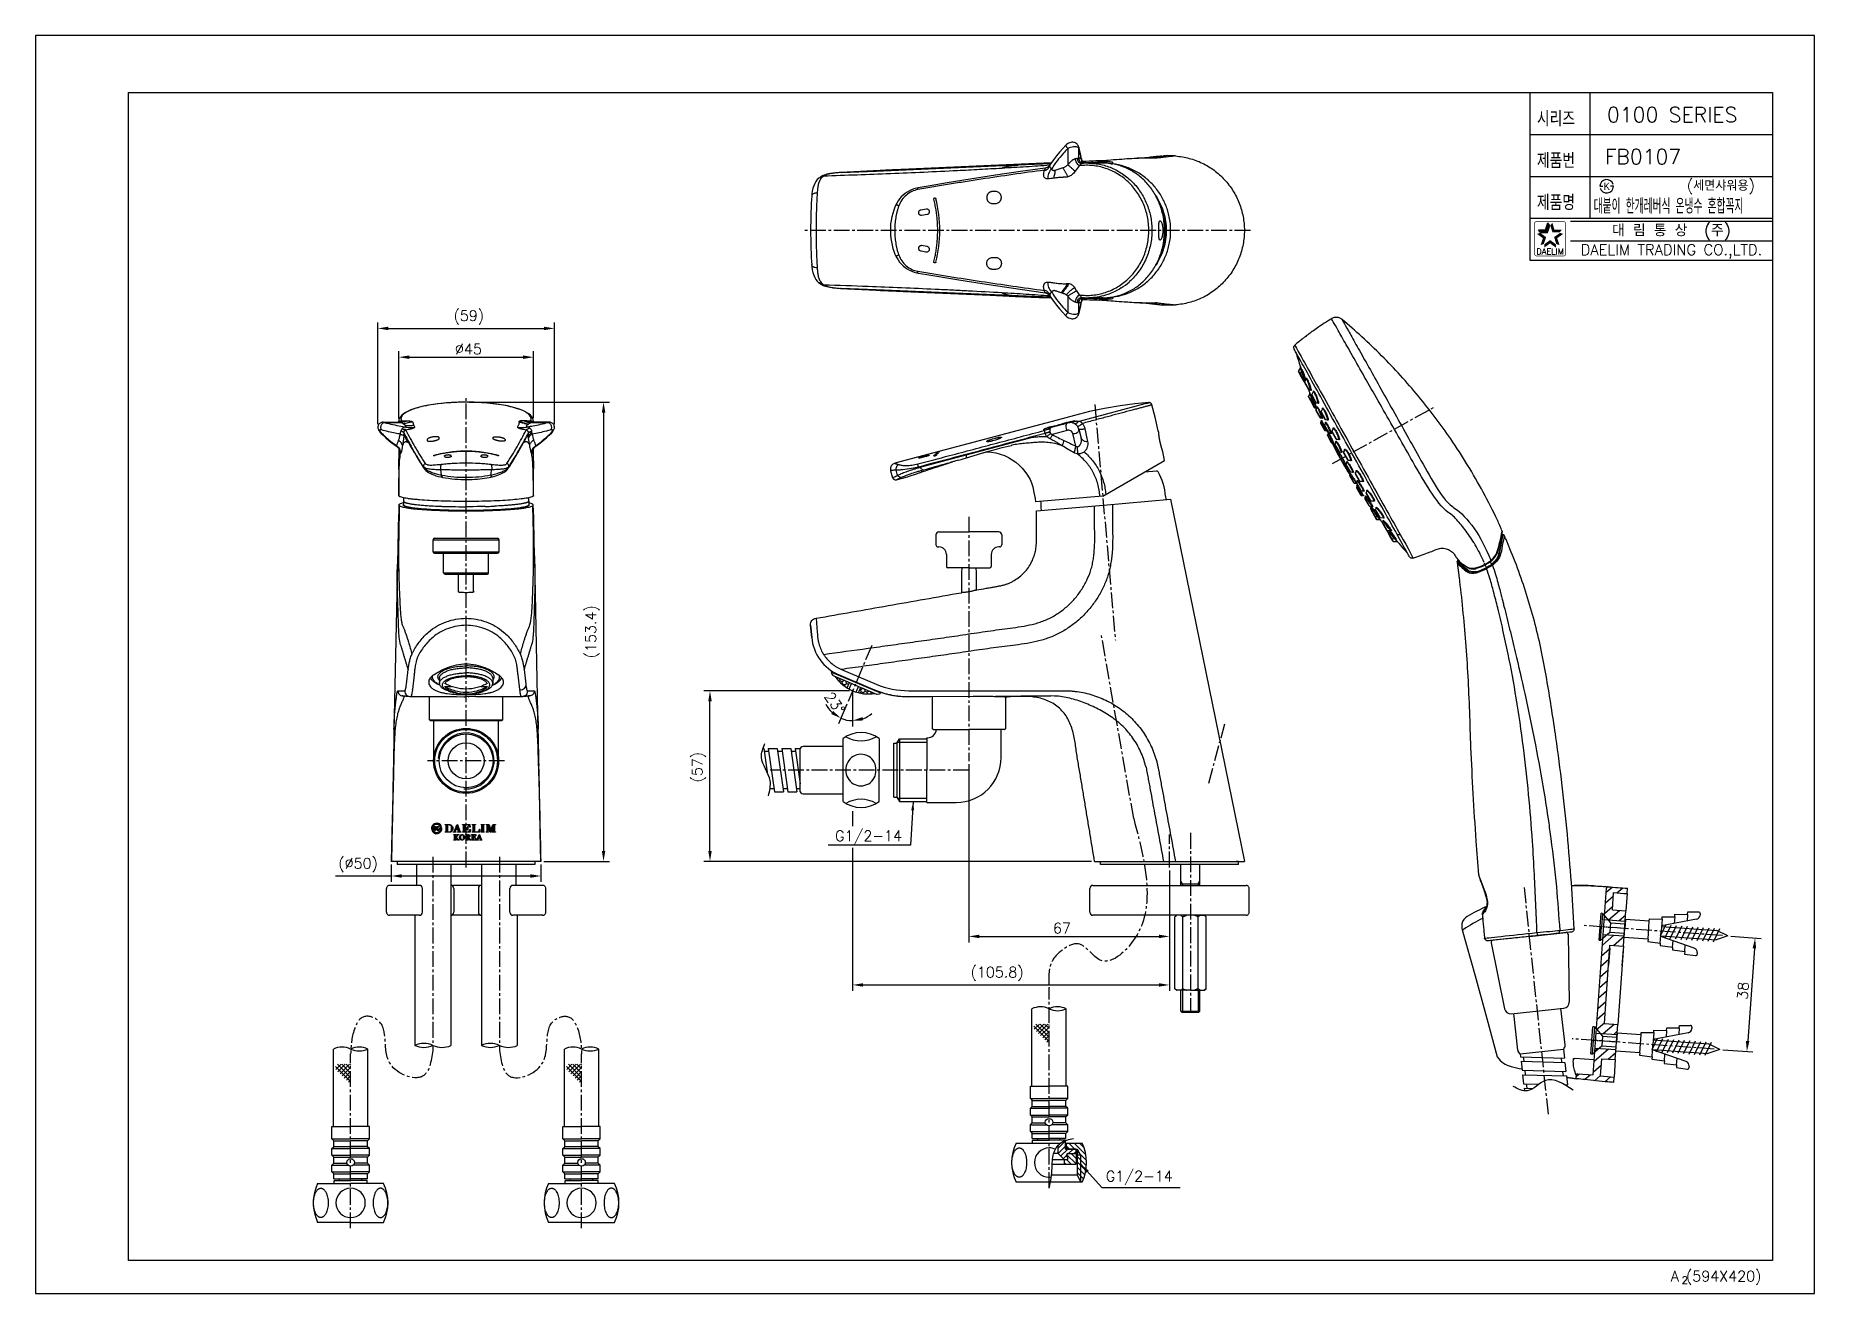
# Model space of a CAD drawing. Extents: x 9131 to 9725, y -7552 to -7132.
import ezdxf
from ezdxf.enums import TextEntityAlignment as Align

# ---------------------------------------------------------------- set-up
doc = ezdxf.new("R2010")
doc.units = 0
doc.header["$LTSCALE"] = 7
doc.header["$MEASUREMENT"] = 0
doc.linetypes.add('CENTER', pattern=[2, 1.25, -0.25, 0.25, -0.25])
doc.linetypes.add('CENTER2', pattern=[1.125, 0.75, -0.125, 0.125, -0.125])
doc.layers.get('0').update_dxf_attribs({"color": 2, "linetype": 'CONTINUOUS'})
doc.layers.get('Defpoints').update_dxf_attribs({"linetype": 'CONTINUOUS'})
for name, color, linetype in [('02___PRT_ALL_AXES', 7, 'CONTINUOUS'), ('03___PRT_ALL_CURVES', 7, 'CONTINUOUS'), ('08_ALL_FEATURES', 7, 'CONTINUOUS'), ('CL', 1, 'CENTER2'), ('D', 2, 'CONTINUOUS'), ('DIM', 2, 'CONTINUOUS'), ('DWG', 7, 'CONTINUOUS')]:
    doc.layers.add(name, color=color, linetype=linetype)
doc.styles.add('GHS', font='ROMANS.shx', dxfattribs={"bigfont": 'GHS.shx'})
doc.styles.add('HAN', font='HANGUL')
doc.styles.add('ROMANS', font='romans', dxfattribs={"bigfont": 'GHS.shx'})
doc.dimstyles.new('HONG', dxfattribs={"dimscale": 0, "dimtxt": 3.5, "dimasz": 3.5, "dimexe": 2, "dimexo": 1, "dimgap": 1, "dimtad": 1, "dimdec": 4, "dimdsep": 46, "dimtxsty": 'GHS', "dimcen": 3, "dimclrd": 256, "dimclre": 256, "dimclrt": 2, "dimadec": 4, "dimazin": 2, "dimtfac": 1, "dimtdec": 4, "dimtmove": 0, "dimatfit": 2, "dimfxl": 0, "dimtvp": 1, "dimtolj": 1, "dimarcsym": 0})
doc.dimstyles.new('STANDARD$7', dxfattribs={"dimtxt": 3.5, "dimasz": 3, "dimexe": 1, "dimexo": 1, "dimgap": 1, "dimtad": 3, "dimdec": 4, "dimzin": 0, "dimdsep": 46, "dimtxsty": 'GHS', "dimcen": 1, "dimclrd": 2, "dimclre": 256, "dimclrt": 2, "dimadec": 4, "dimazin": 0, "dimtfac": 1, "dimtdec": 4, "dimtmove": 2, "dimatfit": 2, "dimfxl": 0, "dimtolj": 1, "dimtzin": 0, "dimlwd": -1, "dimlwe": -1, "dimarcsym": 0})

msp = doc.modelspace()

# ---------------------------------------------------------------- texts
at = {"color": 7, "style": 'GHS'}
for s, p in [('0100 SERIES', (9677.93623, -7158.869)), ('FB0107', (9668.17014, -7172.869))]:
    msp.add_text(s, height=5, dxfattribs=at).set_placement(p, align=Align.MIDDLE)
at = {"style": 'GHS'}
msp.add_text('(세면샤워용)', height=3.5, dxfattribs=at).set_placement((9682.83385, -7184.26656))
at = {"style": 'GHS', "width": 0.5}
msp.add_text('대붙이 한개레버식 온냉수 혼합꼭지', height=5, dxfattribs=at).set_placement((9651.72358, -7191.88653))
at = {"color": 7, "linetype": 'Continuous'}
for s, height, style, p in [('대 림 통 상  (주)', 4, 'GHS', (9677.68964, -7197.75264)), ('DAELIM TRADING CO.,LTD.', 3.6, 'ROMANS', (9677.68964, -7204.51998))]:
    msp.add_text(s, height=height, dxfattribs=dict(at, style=style)).set_placement(p, align=Align.MIDDLE)
at = {"color": 2, "linetype": 'Continuous', "style": 'ROMANS'}
msp.add_text('DAELIM', height=2, dxfattribs=at).set_placement((9637.15679, -7205.51321), align=Align.CENTER)
at = {"color": 7, "style": 'GHS'}
for s, height, p in [('A (594X420)', 3.5, (9677.44314, -7548.42083)), ('2', 2.5, (9681.09683, -7549.2528))]:
    msp.add_text(s, height=height, dxfattribs=at).set_placement(p)
at = {"layer": 'D', "style": 'GHS'}
msp.add_text('G1/2-14', height=3.5, dxfattribs=at).set_placement((9488.82001, -7515.03219))
at = {"layer": 'D', "color": 2, "char_height": 3.5, "attachment_point": 5, "style": 'GHS'}
for s, insert in [('\\A1;67', (9474.16584, -7430.49985)), ('\\A1;(105.8)', (9452.50022, -7445.77917))]:
    msp.add_mtext(s, dxfattribs=dict(at, insert=insert))
at = {"layer": 'DIM', "style": 'GHS', "width": 0.8}
for s, p in [('시리즈', (9632.76966, -7162.71834)), ('제품번', (9632.76966, -7176.71834)), ('제품명', (9632.76966, -7190.71834))]:
    msp.add_text(s, height=5, dxfattribs=at).set_placement(p)
at = {"layer": 'DIM', "color": 2, "insert": (9420.75075, -7402.58303), "char_height": 3.5, "attachment_point": 9, "style": 'GHS'}
msp.add_mtext('G1/2-14', dxfattribs=at)

# ---------------------------------------------------------------- blocks, each defined once
blk = doc.blocks.new('*D3')
at = {"layer": 'D', "lineweight": -2}
for p, q in [((9276.19, -7254.85), (9323.09, -7254.85)), ((9321.09, -7258.35), (9321.09, -7404.69)), ((9301.17, -7408.19), (9323.09, -7408.19))]:
    blk.add_line(p, q, dxfattribs=at)
at = {"layer": 'D'}
for points in [[(9320.51, -7258.35), (9321.68, -7258.35), (9321.09, -7254.85)], [(9320.51, -7404.69), (9321.68, -7404.69), (9321.09, -7408.19)]]:
    blk.add_solid(points, dxfattribs=at)
at = {"layer": 'Defpoints', "color": 0}
for p in [(9275.19, -7254.85), (9300.17, -7408.19), (9321.09, -7408.19)]:
    blk.add_point(p, dxfattribs=at)
at = {"layer": 'D', "color": 2, "insert": (9317.43, -7331.52), "char_height": 3.5, "attachment_point": 5, "rotation": 90, "style": 'GHS'}
blk.add_mtext('\\A1;(153.4)', dxfattribs=at)
blk = doc.blocks.new('*D4')
at = {"layer": 'D', "lineweight": -2}
for p, q in [((9252.71, -7260.34), (9252.71, -7237.83)), ((9256.21, -7239.83), (9294.18, -7239.83)), ((9297.68, -7260.24), (9297.68, -7237.83))]:
    blk.add_line(p, q, dxfattribs=at)
at = {"layer": 'D'}
for points in [[(9256.21, -7239.25), (9256.21, -7240.42), (9252.71, -7239.83)], [(9294.18, -7239.25), (9294.18, -7240.42), (9297.68, -7239.83)]]:
    blk.add_solid(points, dxfattribs=at)
at = {"layer": 'Defpoints', "color": 0}
for p in [(9297.68, -7239.83), (9252.71, -7261.34), (9297.68, -7261.24)]:
    blk.add_point(p, dxfattribs=at)
at = {"layer": 'D', "color": 2, "insert": (9275.97, -7237.08), "char_height": 3.5, "attachment_point": 5, "style": 'GHS'}
blk.add_mtext('\\A1;%%C45', dxfattribs=at)
blk = doc.blocks.new('*D5')
at = {"layer": 'D', "lineweight": -2}
for p, q in [((9245.74, -7262.17), (9245.74, -7228.23)), ((9304.68, -7262.17), (9304.68, -7228.23)), ((9249.24, -7230.23), (9301.18, -7230.23))]:
    blk.add_line(p, q, dxfattribs=at)
at = {"layer": 'D'}
for points in [[(9249.24, -7229.65), (9249.24, -7230.82), (9245.74, -7230.23)], [(9301.18, -7229.65), (9301.18, -7230.82), (9304.68, -7230.23)]]:
    blk.add_solid(points, dxfattribs=at)
at = {"layer": 'Defpoints', "color": 0}
for p in [(9304.68, -7230.23), (9245.74, -7263.17), (9304.68, -7263.17)]:
    blk.add_point(p, dxfattribs=at)
at = {"layer": 'D', "color": 2, "insert": (9276.1, -7226.57), "char_height": 3.5, "attachment_point": 5, "style": 'GHS'}
blk.add_mtext('\\A1;(59)', dxfattribs=at)
blk = doc.blocks.new('*D6')
at = {"layer": 'D', "lineweight": -2}
for p, q in [((9403.25, -7351.22), (9354.63, -7351.22)), ((9356.63, -7404.69), (9356.63, -7354.72)), ((9484.07, -7408.19), (9354.63, -7408.19))]:
    blk.add_line(p, q, dxfattribs=at)
at = {"layer": 'D'}
for points in [[(9356.05, -7354.72), (9357.21, -7354.72), (9356.63, -7351.22)], [(9356.05, -7404.69), (9357.21, -7404.69), (9356.63, -7408.19)]]:
    blk.add_solid(points, dxfattribs=at)
at = {"layer": 'Defpoints', "color": 0}
for p in [(9356.63, -7351.22), (9404.25, -7351.22), (9485.07, -7408.19)]:
    blk.add_point(p, dxfattribs=at)
at = {"layer": 'D', "color": 2, "insert": (9352.96, -7376.74), "char_height": 3.5, "attachment_point": 5, "rotation": 90, "style": 'GHS'}
blk.add_mtext('\\A1;(57)', dxfattribs=at)
blk = doc.blocks.new('*D7')
at = {"layer": 'D', "lineweight": -2}
for p, q in [((9402.34, -7355.71), (9399.58, -7362.23)), ((9404.25, -7360.43), (9404.25, -7363.18))]:
    blk.add_line(p, q, dxfattribs=at)
for start, end in [(206.52766, 226.76383), (290.23617, 310.47234), (247, 270)]:
    blk.add_arc((9404.25, -7351.22), 9.96, start, end, dxfattribs=at)
at = {"layer": 'D'}
for points in [[(9397.75, -7357.99), (9397.11, -7358.97), (9400.36, -7360.39)], [(9407.8, -7361.14), (9407.59, -7359.99), (9404.25, -7361.18)]]:
    blk.add_solid(points, dxfattribs=at)
at = {"layer": 'Defpoints', "color": 0}
for p in [(9410.67, -7336.11), (9404.25, -7351.22), (9402.74, -7354.79), (9404.25, -7359.43), (9402.92, -7361.09)]:
    blk.add_point(p, dxfattribs=at)
at = {"layer": 'D', "color": 2, "insert": (9398.33, -7355.34), "char_height": 3.5, "attachment_point": 5, "rotation": 304.81735, "style": 'GHS'}
blk.add_mtext('\\A1;23°', dxfattribs=at)
blk = doc.blocks.new('*D8')
at = {"layer": 'D', "lineweight": -2}
for p, q in [((9250.22, -7413.07), (9231.56, -7413.07)), ((9250.22, -7409.19), (9250.22, -7415.07)), ((9296.67, -7413.07), (9253.72, -7413.07)), ((9300.17, -7409.19), (9300.17, -7415.07))]:
    blk.add_line(p, q, dxfattribs=at)
at = {"layer": 'D'}
for points in [[(9253.72, -7412.49), (9253.72, -7413.66), (9250.22, -7413.07)], [(9296.67, -7412.49), (9296.67, -7413.66), (9300.17, -7413.07)]]:
    blk.add_solid(points, dxfattribs=at)
at = {"layer": 'Defpoints', "color": 0}
for p in [(9250.22, -7408.19), (9300.17, -7408.19), (9300.17, -7413.07)]:
    blk.add_point(p, dxfattribs=at)
at = {"layer": 'D', "color": 2, "insert": (9239.14, -7409.41), "char_height": 3.5, "attachment_point": 5, "style": 'GHS'}
blk.add_mtext('\\A1;(%%C50)', dxfattribs=at)
blk = doc.blocks.new('BORDER')
for p, q in [((1, 1), (0, 1)), ((0, 1), (0, 0)), ((1, 0), (1, 1)), ((0, 0), (1, 0))]:
    blk.add_line(p, q)
blk = doc.blocks.new('KS')
at = {"layer": 'D'}
for p, q in [((-2.25, 0), (-1.75, 0)), ((-1.75, 0), (-1.25, 0)), ((1.75, 0), (1.25, 0)), ((2.25, 0), (1.75, 0))]:
    blk.add_line(p, q, dxfattribs=at)
for start, end in [(15, 180), (195, 0)]:
    blk.add_arc((0, 0), 2.25, start, end, dxfattribs=at)
at = {"layer": 'D', "style": 'HAN'}
blk.add_text('K', height=2.39, dxfattribs=at).set_placement((0, 0), align=Align.MIDDLE)
blk = doc.blocks.new('S')
at = {"layer": 'DWG', "color": 2}
for p, q in [((5568.04, 3273.82), (5567.54, 3273.82)), ((5567.54, 3264.82), (5567.54, 3273.82)), ((5568.04, 3273.82), (5568.04, 3269.32)), ((5568.04, 3273.82), (5570.94, 3270.92)), ((5583.79, 3273.12), (5587.98, 3273.36)), ((5583.79, 3272.32), (5583.79, 3273.12)), ((5587.98, 3274.17), (5592.17, 3274.41)), ((5587.98, 3273.36), (5587.98, 3274.17)), ((5599.43, 3274.15), (5587.98, 3271.06)), ((5587.98, 3273.36), (5587.98, 3269.32)), ((5592.17, 3275.28), (5596.35, 3275.51)), ((5592.17, 3274.41), (5592.17, 3275.28)), ((5592.17, 3274.41), (5592.17, 3272.19)), ((5596.35, 3276.4), (5600.01, 3276.61)), ((5596.35, 3275.51), (5596.35, 3276.4)), ((5596.35, 3275.51), (5596.35, 3273.32)), ((5600.54, 3276.11), (5600.54, 3275.6)), ((5568.04, 3264.82), (5568.04, 3269.32)), ((5568.04, 3264.82), (5570.94, 3267.72)), ((5570.94, 3270.92), (5575.79, 3270.92)), ((5570.94, 3270.92), (5570.94, 3267.72)), ((5570.94, 3267.72), (5575.79, 3267.72)), ((5583.79, 3272.32), (5575.79, 3272.32)), ((5575.79, 3272.32), (5575.79, 3269.32)), ((5575.79, 3266.32), (5575.79, 3269.32)), ((5583.79, 3266.32), (5583.79, 3272.32)), ((5587.82, 3267.72), (5589.37, 3271.57)), ((5587.98, 3270.92), (5606.46, 3270.92)), ((5587.98, 3265.28), (5587.98, 3269.32)), ((5587.98, 3267.72), (5606.46, 3267.72)), ((5599.43, 3264.49), (5587.98, 3267.59)), ((5589.37, 3267.07), (5591.18, 3271.57)), ((5591.18, 3267.07), (5592.99, 3271.57)), ((5592.99, 3267.07), (5594.8, 3271.57)), ((5594.8, 3267.07), (5596.61, 3271.57)), ((5596.61, 3267.07), (5598.42, 3271.57)), ((5598.42, 3267.07), (5600.23, 3271.57)), ((5600.23, 3267.07), (5602.04, 3271.57)), ((5602.04, 3267.07), (5603.85, 3271.57)), ((5603.85, 3267.07), (5605.66, 3271.57)), ((5605.66, 3267.07), (5607.47, 3271.57)), ((5610.33, 3269.33), (5606.46, 3270.92)), ((5610.33, 3269.33), (5606.47, 3267.72)), ((5567.54, 3264.82), (5568.04, 3264.82)), ((5583.79, 3266.32), (5575.79, 3266.32)), ((5583.79, 3266.32), (5583.79, 3265.52)), ((5583.79, 3265.52), (5587.98, 3265.28)), ((5587.98, 3265.28), (5587.98, 3264.47)), ((5587.98, 3264.47), (5592.17, 3264.23)), ((5592.17, 3264.23), (5592.17, 3266.45)), ((5592.17, 3264.23), (5592.17, 3263.37)), ((5592.17, 3263.37), (5596.35, 3263.13)), ((5596.35, 3263.13), (5596.35, 3265.32)), ((5596.35, 3263.13), (5596.35, 3262.24)), ((5596.35, 3262.24), (5600.01, 3262.03)), ((5600.54, 3263.04), (5600.54, 3262.53))]:
    blk.add_line(p, q, dxfattribs=at)
for centre, radius, start, end in [((5599.04, 3275.6), 1.5, 285.12089, 0.00049), ((5600.04, 3276.11), 0.5, 0.00049, 93.22542), ((5599.04, 3263.04), 1.5, 0.00049, 74.88009), ((5600.04, 3262.53), 0.5, 266.77556, 0.00049)]:
    blk.add_arc(centre, radius, start, end, dxfattribs=at)
blk = doc.blocks.new('A$C265F4C77')
at = {"layer": 'CL'}
for p, q in [((-104.44, -13.21), (-104.14, 25.74)), ((120.13, -57.46), (50.05, -27.07))]:
    blk.add_line(p, q, dxfattribs=at)
at = {"layer": 'D', "color": 0}
blk.add_point((71.24, -22.17), dxfattribs=at)
at = {"layer": 'DIM'}
blk.add_spline([(117.25, -46.37), (109.85, -52.81), (109.89, -59.77), (106.26, -63.18)], degree=3, dxfattribs=at)
at = {"layer": 'DWG', "color": 0, "linetype": 'Continuous'}
for p, q in [((-55.65, 24.53), (-55.65, 24.36)), ((-55.79, 7.47), (-55.79, 7.16)), ((-137.6, -6.84), (-136.99, -7.91)), ((-135.93, -7.91), (-136.99, -7.91)), ((-136.73, -8.06), (-135.67, -8.07)), ((-136.53, -6.87), (-135.93, -7.91)), ((-132.84, -7.94), (-135.93, -7.91)), ((-135.67, -8.07), (-133.02, -8.09)), ((-133.4, -6.94), (-132.84, -7.94)), ((-129.66, -7.96), (-132.84, -7.94)), ((-132.58, -8.09), (-129.92, -8.11)), ((-129.66, -7.96), (-129.47, -7.64)), ((-128.44, -7.05), (-127.91, -7.98)), ((-128.43, -8.41), (-128, -9.18)), ((-126.67, -9.19), (-128, -9.18)), ((-124.74, -8), (-127.91, -7.98)), ((-127.74, -9.33), (-126.41, -9.34)), ((-127.65, -8.13), (-125, -8.15)), ((-127.1, -8.44), (-126.67, -9.19)), ((-123.5, -9.21), (-126.67, -9.19)), ((-126.41, -9.34), (-123.76, -9.36)), ((-124.74, -8), (-124.52, -7.63)), ((-123.5, -9.21), (-123.35, -8.96)), ((-123.25, -8.52), (-122.85, -9.22)), ((-119.68, -9.24), (-122.85, -9.22)), ((-122.59, -9.37), (-119.94, -9.39)), ((-121.96, -7.19), (-121.49, -8.03)), ((-118.32, -8.05), (-121.49, -8.03)), ((-121.23, -8.18), (-118.58, -8.2)), ((-119.68, -9.24), (-119.51, -8.95)), ((-118.63, -9.5), (-118.62, -9.5)), ((-118.62, -9.5), (-118.37, -9.95)), ((-118.37, -9.95), (-115.2, -9.98)), ((-118.32, -8.05), (-118.06, -7.61)), ((-118.11, -10.1), (-115.46, -10.12)), ((-117.35, -8.64), (-117, -9.26)), ((-113.83, -9.29), (-117, -9.26)), ((-116.74, -9.41), (-114.09, -9.43)), ((-115.2, -9.98), (-115.1, -9.81)), ((-115.1, -9.81), (-115.1, -9.81)), ((-114.43, -7.35), (-114.01, -8.08)), ((-110.84, -8.11), (-114.01, -8.08)), ((-113.87, -9.6), (-113.65, -9.99)), ((-113.83, -9.29), (-113.62, -8.93)), ((-113.76, -8.24), (-111.1, -8.26)), ((-110.47, -10.01), (-113.65, -9.99)), ((-113.39, -10.14), (-110.73, -10.16)), ((-110.84, -8.11), (-110.53, -7.58)), ((-110.47, -10.01), (-110.35, -9.8)), ((-110.41, -9.91), (-106.06, -9.94)), ((-110.39, -9.86), (-106.09, -9.9)), ((-110.12, -8.78), (-109.82, -9.32)), ((-106.65, -9.34), (-109.82, -9.32)), ((-109.56, -9.47), (-106.91, -9.49)), ((-106.65, -9.34), (-106.39, -8.9)), ((-106.35, -7.52), (-105.99, -8.15)), ((-106.18, -9.74), (-106.01, -10.05)), ((-102.83, -10.07), (-106.01, -10.05)), ((-102.82, -8.17), (-105.99, -8.15)), ((-105.75, -10.2), (-103.09, -10.22)), ((-105.73, -8.3), (-103.08, -8.32)), ((-102.83, -10.07), (-102.66, -9.78)), ((-102.82, -8.17), (-102.45, -7.55)), ((-102.77, -9.97), (-98.42, -10)), ((-102.74, -9.92), (-98.45, -9.96)), ((-102.43, -8.94), (-102.18, -9.38)), ((-99.01, -9.4), (-102.18, -9.38)), ((-101.92, -9.53), (-99.27, -9.55)), ((-99.01, -9.4), (-98.69, -8.87)), ((-98.49, -9.89), (-98.36, -10.11)), ((-95.19, -10.13), (-98.36, -10.11)), ((-98.27, -7.67), (-97.97, -8.21)), ((-98.11, -10.26), (-95.45, -10.28)), ((-94.79, -8.23), (-97.97, -8.21)), ((-97.71, -8.36), (-95.06, -8.38)), ((-95.2, -9.08), (-95, -9.43)), ((-95.19, -10.13), (-94.97, -9.75)), ((-91.83, -9.46), (-95, -9.43)), ((-95, -9.91), (-95, -9.91)), ((-94.79, -8.23), (-94.36, -7.5)), ((-94.74, -9.58), (-92.09, -9.6)), ((-93.74, -9.98), (-93.64, -10.14)), ((-93.64, -10.14), (-90.47, -10.17)), ((-93.38, -10.29), (-90.73, -10.32)), ((-91.83, -9.46), (-91.46, -8.83)), ((-90.74, -7.82), (-90.49, -8.27)), ((-87.32, -8.29), (-90.49, -8.27)), ((-90.47, -10.17), (-90.21, -9.73)), ((-90.23, -8.42), (-87.58, -8.44)), ((-90.21, -9.73), (-90.21, -9.73)), ((-89.31, -9.19), (-89.15, -9.48)), ((-85.97, -9.5), (-89.15, -9.48)), ((-88.89, -9.63), (-86.24, -9.65)), ((-87.32, -8.29), (-86.83, -7.46)), ((-85.97, -9.5), (-85.56, -8.8)), ((-85.47, -9.25), (-85.47, -9.26)), ((-85.47, -9.26), (-85.33, -9.51)), ((-82.15, -9.53), (-85.33, -9.51)), ((-85.07, -9.66), (-82.42, -9.68)), ((-84.28, -7.94), (-84.07, -8.32)), ((-80.9, -8.34), (-84.07, -8.32)), ((-83.81, -8.47), (-81.16, -8.49)), ((-82.42, -9.68), (-81.09, -9.69)), ((-82.15, -9.53), (-81.71, -8.78)), ((-80.83, -9.54), (-82.14, -9.53)), ((-80.9, -8.34), (-80.35, -7.41)), ((-80.83, -9.54), (-80.38, -8.77)), ((-79.33, -8.03), (-79.14, -8.35)), ((-75.97, -8.38), (-79.14, -8.35)), ((-78.89, -8.51), (-76.23, -8.53)), ((-75.97, -8.38), (-75.39, -7.39)), ((-72.87, -8.4), (-75.97, -8.38)), ((-75.79, -8.53), (-73.14, -8.55)), ((-73.14, -8.55), (-72.08, -8.56)), ((-72.87, -8.4), (-72.26, -7.36)), ((-71.82, -8.41), (-72.87, -8.4)), ((-71.82, -8.41), (-71.2, -7.35))]:
    blk.add_line(p, q, dxfattribs=at)
at = {"layer": 'DWG'}
for p, q in [((65.4, -33.73), (70.26, -22.5)), ((71.24, -22.17), (90.99, -32.97)), ((65.4, -33.73), (60.54, -44.96)), ((84.82, -51.81), (91.87, -35.52)), ((102.74, -41.23), (91.45, -36.4)), ((60.96, -45.9), (82.36, -52.91)), ((97.98, -55.73), (103.69, -42.4)), ((98.9, -56.12), (106.47, -43.59)), ((100.26, -56.7), (107.83, -44.17)), ((103.05, -57.89), (110.62, -45.36)), ((103.69, -42.4), (106.47, -43.59)), ((104.44, -58.49), (112.01, -45.96)), ((107.31, -45.03), (105.95, -44.45)), ((107.83, -44.17), (110.62, -45.36)), ((111.49, -46.82), (110.1, -46.23)), ((112.01, -45.96), (114.8, -47.15)), ((114.37, -47.86), (114.8, -47.15)), ((96.49, -55.85), (85.2, -51.02)), ((97.98, -55.73), (98.9, -56.12)), ((100.78, -55.84), (99.42, -55.26)), ((100.26, -56.7), (103.05, -57.89)), ((104.96, -57.62), (103.57, -57.03)), ((104.44, -58.49), (107.23, -59.68)), ((107.23, -59.68), (109.89, -55.27)), ((109.14, -59.41), (107.75, -58.81)), ((108.59, -60.26), (110.15, -57.67)), ((108.59, -60.26), (109.42, -60.62))]:
    blk.add_line(p, q, dxfattribs=at)
at = {"layer": 'DWG', "color": 7, "linetype": 'Continuous', "extrusion": (-0.000153475, 1.19147e-06, -1)}
blk.add_arc((144.06, -4.6, 0.02), 1, 270.44425, 349.267, dxfattribs=at)
at = {"layer": 'DWG', "color": 7, "linetype": 'Continuous'}
for start, end in [(257.13225, 258.79239), (280.31833, 281.97816)]:
    blk.add_arc((-103.03, 168.69), 178.79, start, end, dxfattribs=at)
at = {"layer": 'DWG', "color": 7, "linetype": 'Continuous', "extrusion": (0, 0, -1)}
blk.add_arc((64.7, -5.22, 0), 1, 191.75043, 270.4448, dxfattribs=at)
at = {"layer": 'DWG', "color": 0, "linetype": 'Continuous', "extrusion": (0.00094171, -0.00017484, 1)}
blk.add_arc((-137.86, -6.97, -0.1), 0.3, 27.03864, 79.4559, dxfattribs=at)
at = {"layer": 'DWG', "color": 0, "linetype": 'Continuous'}
for centre, radius, start, end in [((-136.73, -7.76), 0.3, 209.55521, 269.55521), ((-135.67, -7.77), 0.3, 209.55521, 269.55521), ((-133.02, -7.79), 0.3, 269.55521, 317.19053), ((-132.58, -7.79), 0.3, 209.55521, 269.55521), ((-129.92, -7.81), 0.3, 269.55521, 329.55521), ((-103.03, 168.69), 178.79, 261.39259, 261.76973), ((-127.74, -9.03), 0.3, 209.55521, 269.55521), ((-127.65, -7.83), 0.3, 209.55521, 269.55521), ((-126.41, -9.04), 0.3, 209.55521, 269.55521), ((-125, -7.85), 0.3, 269.55521, 329.55521), ((-123.76, -9.06), 0.3, 269.55521, 329.55521), ((-122.59, -9.07), 0.3, 209.55521, 269.55521), ((-121.23, -7.88), 0.3, 209.55521, 269.55521), ((-119.94, -9.09), 0.3, 269.55521, 329.55521), ((-118.58, -7.9), 0.3, 269.55521, 329.55521), ((-118.11, -9.8), 0.3, 209.55521, 269.55521), ((-116.74, -9.11), 0.3, 209.55521, 269.55521), ((-115.45, -9.82), 0.3, 269.55521, 329.55521), ((-114.09, -9.13), 0.3, 269.55521, 329.55521), ((-113.75, -7.94), 0.3, 209.55521, 269.55521), ((-103.03, 168.69), 178.79, 266.52, 266.55669), ((-113.39, -9.84), 0.3, 209.55521, 269.55521), ((-111.1, -7.96), 0.3, 269.55521, 329.55521), ((-110.73, -9.86), 0.3, 269.55521, 329.55521), ((-103.66, 87.09), 97.31, 266.00054, 268.7284), ((-109.56, -9.17), 0.3, 209.55521, 269.55521), ((-106.91, -9.19), 0.3, 269.55521, 329.55521), ((-105.74, -9.9), 0.3, 209.55521, 269.55521), ((-105.73, -8), 0.3, 209.55521, 269.55521), ((-103.09, -9.92), 0.3, 269.55521, 329.55521), ((-103.08, -8.02), 0.3, 269.55521, 329.55521), ((-103.66, 87.09), 97.31, 270.38201, 273.10987), ((-101.92, -9.23), 0.3, 209.55521, 269.55521), ((-99.27, -9.25), 0.3, 269.55521, 329.55521), ((-98.1, -9.96), 0.3, 209.55521, 269.55521), ((-97.71, -8.06), 0.3, 209.55521, 269.55521), ((-95.45, -9.98), 0.3, 269.55521, 329.55521), ((-95.05, -8.08), 0.3, 269.55521, 329.55521), ((-94.74, -9.28), 0.3, 209.55521, 269.55521), ((-93.38, -9.99), 0.3, 209.55521, 269.55521), ((-92.09, -9.3), 0.3, 269.55521, 329.55521), ((-90.73, -10.02), 0.3, 269.55521, 329.55521), ((-90.23, -8.12), 0.3, 209.55521, 269.55521), ((-88.89, -9.33), 0.3, 209.55521, 269.55521), ((-87.58, -8.14), 0.3, 269.55521, 329.55521), ((-86.23, -9.35), 0.3, 269.55521, 329.55521), ((-103.03, 168.69), 178.79, 275.51943, 275.72684), ((-85.07, -9.36), 0.3, 209.55521, 269.55521), ((-83.81, -8.17), 0.3, 209.55521, 269.55521), ((-82.41, -9.38), 0.3, 269.55521, 329.55521), ((-81.16, -8.19), 0.3, 269.55521, 329.55521), ((-81.09, -9.39), 0.3, 269.55521, 329.55521), ((-103.03, 168.69), 178.79, 277.34967, 277.71784), ((-78.88, -8.21), 0.3, 209.55521, 269.55521), ((-76.23, -8.23), 0.3, 269.55521, 329.55521), ((-75.79, -8.23), 0.3, 221.91988, 269.55521), ((-73.13, -8.25), 0.3, 269.55521, 329.55521), ((-72.08, -8.26), 0.3, 269.55521, 329.55521)]:
    blk.add_arc(centre, radius, start, end, dxfattribs=at)
at = {"layer": 'DWG', "color": 0, "linetype": 'Continuous', "extrusion": (0.000569813, -4.42362e-06, 1)}
blk.add_arc((-128.7, -8.54, -0.06), 0.3, 25.94324, 82.37895, dxfattribs=at)
at = {"layer": 'DWG', "color": 0, "linetype": 'Continuous', "extrusion": (0.000466454, -3.62121e-06, -1)}
blk.add_arc((80.11, -8.92, -0.05), 0.3, 29.7868, 83.32184, dxfattribs=at)
at = {"layer": 'DWG', "color": 0, "linetype": 'Continuous', "extrusion": (-0.000959766, -0.00016282, -1)}
blk.add_arc((70.93, -7.49, 0.1), 0.3, 28.03242, 80.34755, dxfattribs=at)
at = {"layer": 'DWG', "color": 0}
blk.add_arc((70.91, -22.78), 0.7, 61.32879, 156.58521, dxfattribs=at)
at = {"layer": 'DWG', "color": 0, "linetype": 'Continuous', "extrusion": (0, 0, -1)}
blk.add_arc((-70.08, -20.43, 0), 1, 116.74414, 203.44479, dxfattribs=at)
at = {"layer": 'DWG'}
for centre, radius, start, end in [((90.03, -34.72), 2, 336.58521, 61.32879), ((102.19, -42.63), 1.5, 9.05711, 68.58947), ((61.18, -45.23), 0.7, 156.58521, 251.84162), ((82.98, -51.01), 2, 251.84162, 336.58521), ((97.12, -54.49), 1.5, 245.12474, 304.65711)]:
    blk.add_arc(centre, radius, start, end, dxfattribs=at)
at = {"layer": 'DWG', "color": 7, "linetype": 'Continuous', "extrusion": (1.0966e-06, 0.000141255, -1)}
blk.add_arc((-58.92, -46.17, -0.01), 1, 203.44457, 293.51941, dxfattribs=at)
at = {"layer": 'DWG', "color": 7, "linetype": 'Continuous'}
for points, knots in [([(-92.14, 25.12), (-95.07, 24.87), (-101.01, 24.23), (-109.92, 22.84), (-118.87, 21.03), (-127.73, 18.8), (-136.36, 16.2), (-141.99, 14.22), (-144.72, 13.19)], [0, 0, 0, 0, 0.162638, 0.33144, 0.500243, 0.669046, 0.837848, 1, 1, 1, 1]), ([(-56.89, 24.94), (-58.21, 25.1), (-63, 25.58), (-71.29, 25.89), (-81.74, 25.85), (-88.68, 25.43), (-92.15, 25.13)], [0, 0, 0, 0, 0.112692, 0.408737, 0.704782, 1, 1, 1, 1]), ([(70.52, -19.55), (65.92, -17.22), (56.42, -12.56), (41.9, -5.86), (26.98, 0.61), (14.07, 5.84), (3.22, 9.98), (-5.49, 13.21), (-14.25, 16.3), (-23.15, 18.96), (-32.17, 21.19), (-41.28, 23), (-47.41, 23.92), (-50.48, 24.31)], [0, 0, 0, 0, 0.119752, 0.245506, 0.37126, 0.49701, 0.568868, 0.64073, 0.712586, 0.784439, 0.856292, 0.928147, 1, 1, 1, 1]), ([(-144.72, 13.19), (-144.81, 13.16), (-145.06, 13.06), (-145.46, 12.82), (-145.88, 12.46), (-146.23, 12.02), (-146.5, 11.5), (-146.66, 10.93), (-146.72, 10.51), (-146.7, 10.29), (-146.69, 10.27)], [0, 0, 0, 0, 0.069178, 0.219295, 0.365043, 0.511553, 0.666741, 0.825985, 0.987016, 1, 1, 1, 1]), ([(-146.69, 10.27), (-146.67, 9.55), (-146.6, 7.89), (-146.43, 5.46), (-146.21, 3.19), (-146.02, 1.51), (-145.87, 0.32), (-145.73, -0.66), (-145.56, -1.77), (-145.33, -3.22), (-145.13, -4.3), (-145.02, -4.9)], [0, 0, 0, 0, 0.14249, 0.326775, 0.476489, 0.591632, 0.658853, 0.711882, 0.784505, 0.880544, 1, 1, 1, 1]), ([(-63.73, -5.42), (-63.55, -4.55), (-63.22, -2.85), (-62.84, -0.51), (-62.58, 1.32), (-62.43, 2.6), (-62.29, 3.5), (-62.01, 4.3), (-61.58, 5.06), (-61.03, 5.74), (-60.38, 6.29), (-59.68, 6.72), (-58.81, 7.07), (-57.92, 7.24), (-57.3, 7.23), (-57.07, 7.21)], [0, 0, 0, 0, 0.166935, 0.324749, 0.446562, 0.514295, 0.566003, 0.618263, 0.672726, 0.72885, 0.782155, 0.831626, 0.882786, 0.957759, 1, 1, 1, 1]), ([(-50.63, 4.85), (-47.31, 3.47), (-40.6, 0.59), (-30.49, -3.99), (-20.21, -8.93), (-9.79, -14.27), (1.77, -20.33), (14.69, -26.82), (27.48, -33.01), (35.7, -36.82), (39.11, -38.38)], [0, 0, 0, 0, 0.108349, 0.21975, 0.334201, 0.451706, 0.572264, 0.727253, 0.887012, 1, 1, 1, 1]), ([(-73.42, -6.15), (-78.55, -6.11), (-85.59, -6.05), (-97.38, -5.96), (-101.43, -5.93), (-109.64, -5.87), (-113.63, -5.84), (-125.26, -5.75), (-132.02, -5.69), (-139.1, -5.64), (-140.95, -5.63), (-143.42, -5.61), (-144.07, -5.6), (-144.07, -5.6)], [0, 0, 0, 0, 0.250007, 0.250007, 0.375011, 0.375011, 0.500014, 0.500014, 0.750022, 0.750022, 0.875025, 0.875025, 1, 1, 1, 1]), ([(-64.71, -6.22), (-64.71, -6.22), (-64.71, -6.22), (-64.71, -6.22), (-67.98, -6.19), (-73.42, -6.15)], [0, 0, 0, 0, 0.000021, 0.000021, 1, 1, 1, 1]), ([(66.5, -31.19), (65.67, -33.11), (64.87, -34.96), (63.33, -38.5), (62.6, -40.18), (61.34, -43.09), (60.8, -44.34), (60.04, -46.08), (59.83, -46.58), (59.83, -46.57), (59.83, -46.57), (59.83, -46.57)], [0, 0, 0, 0, 0.249983, 0.249983, 0.499966, 0.499966, 0.749949, 0.749949, 0.999932, 0.999932, 1, 1, 1, 1])]:
    blk.add_open_spline(points, degree=3, knots=knots, dxfattribs=at)
at = {"layer": 'DWG', "color": 0, "linetype": 'Continuous'}
for points, knots in [([(-52.01, 20.44), (-53.39, 21.79), (-54.61, 22.94), (-56.34, 24.5), (-56.85, 24.95), (-56.92, 25.01)], [0, 0, 0, 0, 0.516884, 0.516884, 1, 1, 1, 1]), ([(-56.24, 24.49), (-56.31, 24.55), (-56.47, 24.69), (-56.66, 24.86), (-56.74, 24.93), (-56.75, 24.94), (-56.76, 24.94), (-56.76, 24.94), (-56.77, 24.95), (-56.77, 24.96), (-56.8, 24.98), (-56.84, 25), (-56.88, 25), (-56.89, 25.01)], [0, 0, 0, 0, 0.201793, 0.521929, 0.833809, 0.910212, 0.949108, 0.964968, 0.967636, 0.969682, 0.973234, 0.994881, 1, 1, 1, 1]), ([(-51.85, 20.41), (-52.03, 20.59), (-52.54, 21.08), (-53.26, 21.78), (-54.03, 22.5), (-54.7, 23.11), (-55.29, 23.65), (-55.8, 24.11), (-56.21, 24.46), (-56.5, 24.72), (-56.69, 24.89), (-56.74, 24.93), (-56.76, 24.94), (-56.76, 24.94)], [0, 0, 0, 0, 0.06774, 0.189498, 0.289469, 0.395462, 0.500779, 0.604863, 0.706939, 0.806544, 0.903561, 0.988568, 1, 1, 1, 1]), ([(-55.28, 24.85), (-55.29, 24.85), (-55.32, 24.86), (-55.39, 24.86), (-55.49, 24.84), (-55.58, 24.77), (-55.64, 24.68), (-55.66, 24.59), (-55.65, 24.54), (-55.65, 24.53)], [0, 0, 0, 0, 0.038141, 0.183512, 0.363982, 0.55046, 0.754968, 0.912751, 1, 1, 1, 1]), ([(-51.15, 20.85), (-52.46, 21.92), (-53.58, 22.86), (-55.19, 24.18), (-55.65, 24.56), (-55.65, 24.56)], [0, 0, 0, 0, 0.500139, 0.500139, 1, 1, 1, 1]), ([(-51.16, 20.49), (-52.43, 21.6), (-53.56, 22.6), (-55.19, 24), (-55.65, 24.39), (-55.65, 24.39)], [0, 0, 0, 0, 0.500002, 0.500002, 1, 1, 1, 1]), ([(-55.32, 24.86), (-55.32, 24.86), (-54.86, 24.47), (-53.28, 23.13), (-52.18, 22.18), (-50.9, 21.1)], [0, 0, 0, 0, 0.499954, 0.499954, 1, 1, 1, 1]), ([(-50.3, 17.97), (-50.32, 18.04), (-50.44, 18.42), (-50.74, 19.02), (-51.24, 19.76), (-51.6, 20.21), (-51.83, 20.41), (-51.85, 20.42)], [0, 0, 0, 0, 0.071087, 0.40979, 0.702104, 0.978365, 1, 1, 1, 1]), ([(-50.9, 21.1), (-50.77, 20.98), (-50.63, 20.86), (-50.51, 20.73), (-50.51, 20.73), (-50.51, 20.73), (-50.51, 20.73)], [0, 0, 0, 0, 0.999912, 0.999912, 0.999912, 1, 1, 1, 1]), ([(-50.2, 16.8), (-50.28, 17.24), (-50.39, 17.66), (-50.53, 18.07), (-50.53, 18.07), (-50.53, 18.07), (-50.53, 18.07)], [0, 0, 0, 0, 0.999963, 0.999963, 0.999963, 1, 1, 1, 1]), ([(-49.98, 16.8), (-49.99, 16.88), (-50.07, 17.28), (-50.17, 17.68), (-50.29, 17.97), (-50.29, 17.97)], [0, 0, 0, 0, 0.202841, 0.993882, 1, 1, 1, 1]), ([(-144.76, 13.18), (-144.76, 13.18), (-144.76, 13.18), (-144.76, 13.18), (-144.38, 13.18), (-142.92, 13.18), (-141.83, 13.18), (-138.98, 13.17), (-137.25, 13.16), (-133.19, 13.14), (-130.86, 13.13), (-125.82, 13.11), (-123.04, 13.1), (-117.23, 13.08), (-114.21, 13.07), (-104.84, 13.03), (-98.38, 12.99), (-92.24, 12.97)], [0, 0, 0, 0, 0.000083, 0.000083, 0.125072, 0.125072, 0.250062, 0.250062, 0.375052, 0.375052, 0.500041, 0.500041, 0.625031, 0.625031, 0.750021, 0.750021, 1, 1, 1, 1]), ([(-92.24, 12.97), (-88.38, 12.95), (-84.66, 12.95), (-77.81, 13.16), (-74.63, 13.32), (-72.18, 14.53)], [0, 0, 0, 0, 0.5, 0.5, 1, 1, 1, 1]), ([(-71.22, 12.36), (-73.75, 11.22), (-76.92, 10.86), (-83.96, 10.46), (-87.76, 10.41), (-91.85, 10.4)], [0, 0, 0, 0, 0.5, 0.5, 1, 1, 1, 1]), ([(-72.18, 14.53), (-72, 14.62), (-71.82, 14.7), (-71.63, 14.78), (-71.63, 14.78), (-71.63, 14.78), (-71.63, 14.78)], [0, 0, 0, 0, 0.999933, 0.999933, 0.999933, 1, 1, 1, 1]), ([(-71.63, 14.78), (-69.17, 16.01), (-65.88, 16.83), (-58.66, 17.57), (-54.59, 17.44), (-50.54, 16.85)], [0, 0, 0, 0, 0.5, 0.5, 1, 1, 1, 1]), ([(-50.79, 14.54), (-52.79, 14.75), (-54.75, 14.87), (-58.59, 14.85), (-60.42, 14.72), (-63.9, 14.34), (-65.57, 14.09), (-68.62, 13.42), (-70.03, 13.02), (-71.22, 12.36)], [0, 0, 0, 0, 0.25, 0.25, 0.5, 0.5, 0.75, 0.75, 1, 1, 1, 1]), ([(-50.77, 8.37), (-49.95, 8.82), (-49.48, 9.65), (-48.95, 11.76), (-48.87, 13), (-48.83, 14.29)], [0, 0, 0, 0, 0.5, 0.5, 1, 1, 1, 1]), ([(-48.54, 14.25), (-48.59, 12.89), (-48.69, 11.6), (-49.27, 9.44), (-49.77, 8.59), (-50.61, 8.13)], [0, 0, 0, 0, 0.5, 0.5, 1, 1, 1, 1]), ([(-48.87, 14.37), (-48.91, 13.23), (-49, 12.14), (-49.46, 10.28), (-49.85, 9.5), (-50.51, 9)], [0, 0, 0, 0, 0.5, 0.5, 1, 1, 1, 1]), ([(-50.14, 14.47), (-50.14, 14.47), (-50.14, 14.47), (-50.14, 14.47), (-50.12, 14.72), (-50.12, 14.97), (-50.11, 15.22), (-50.11, 15.56), (-50.12, 15.9), (-50.14, 16.22), (-50.15, 16.42), (-50.17, 16.62), (-50.2, 16.8), (-50.2, 16.8), (-50.2, 16.8), (-50.2, 16.8)], [0, 0, 0, 0, 0.000024, 0.000024, 0.000024, 0.307399, 0.307399, 0.307399, 0.727352, 0.727352, 0.727352, 0.999976, 0.999976, 0.999976, 1, 1, 1, 1]), ([(-49.95, 16.62), (-49.92, 16.45), (-49.9, 16.28), (-49.88, 16.09), (-49.86, 15.81), (-49.84, 15.5), (-49.84, 15.2), (-49.84, 14.97), (-49.84, 14.74), (-49.85, 14.52)], [0, 0, 0, 0, 0.2748, 0.2748, 0.2748, 0.694166, 0.694166, 0.694166, 1, 1, 1, 1]), ([(-48.96, 16.29), (-48.93, 16.13), (-48.91, 15.94), (-48.89, 15.75), (-48.87, 15.48), (-48.86, 15.19), (-48.86, 14.91), (-48.86, 14.73), (-48.86, 14.55), (-48.87, 14.37)], [0, 0, 0, 0, 0.310249, 0.310249, 0.310249, 0.738272, 0.738272, 0.738272, 1, 1, 1, 1]), ([(-48.83, 14.29), (-48.82, 14.52), (-48.82, 14.74), (-48.82, 14.97), (-48.82, 15.28), (-48.83, 15.59), (-48.85, 15.87), (-48.86, 16.04), (-48.88, 16.21), (-48.9, 16.36)], [0, 0, 0, 0, 0.312552, 0.312552, 0.312552, 0.74271, 0.74271, 0.74271, 1, 1, 1, 1]), ([(-48.58, 16.54), (-48.58, 16.54), (-48.58, 16.54), (-48.58, 16.54), (-48.56, 16.37), (-48.55, 16.18), (-48.54, 15.99), (-48.52, 15.68), (-48.51, 15.34), (-48.52, 15), (-48.52, 14.75), (-48.53, 14.49), (-48.54, 14.24), (-48.54, 14.24), (-48.54, 14.24), (-48.54, 14.24)], [0, 0, 0, 0, 0.000025, 0.000025, 0.000025, 0.260317, 0.260317, 0.260317, 0.689007, 0.689007, 0.689007, 0.999975, 0.999975, 0.999975, 1, 1, 1, 1]), ([(-48.58, 16.53), (-47.53, 16.33), (-45.55, 15.95), (-42.81, 15.26), (-40.46, 14.65), (-38.49, 14.13), (-36.91, 13.7), (-35.71, 13.37), (-32.52, 12.5), (-27.17, 11.02), (-17.57, 8.3), (-4.9, 4.53), (10.19, -0.3), (23.8, -5.05), (33.7, -8.77), (43.64, -12.69), (54.95, -17.46), (64.21, -21.86), (68.59, -23.95)], [0, 0, 0, 0, 0.025931, 0.048678, 0.068237, 0.084609, 0.097792, 0.107788, 0.114596, 0.177778, 0.241928, 0.355622, 0.496925, 0.624611, 0.703805, 0.752378, 0.882716, 1, 1, 1, 1]), ([(65.5, -30.93), (59.76, -27.98), (50.73, -23.34), (32.17, -14.24), (14.09, -6.14), (-5.51, 1.49), (-18.05, 5.84), (-27.8, 8.88), (-34.67, 10.87), (-40.38, 12.4), (-44.77, 13.56), (-47.4, 14.04), (-48.54, 14.25)], [0, 0, 0, 0, 0.157344, 0.247656, 0.503982, 0.640054, 0.760692, 0.827631, 0.889137, 0.934853, 0.971804, 1, 1, 1, 1]), ([(-91.85, 10.4), (-98.23, 10.37), (-104.96, 10.35), (-114.74, 10.31), (-117.89, 10.3), (-123.97, 10.29), (-126.87, 10.28), (-132.15, 10.27), (-134.59, 10.27), (-138.84, 10.27), (-140.65, 10.27), (-143.64, 10.27), (-144.78, 10.27), (-146.3, 10.27), (-146.7, 10.27), (-146.7, 10.27), (-146.7, 10.27), (-146.7, 10.27)], [0, 0, 0, 0, 0.25, 0.25, 0.374999, 0.374999, 0.499999, 0.499999, 0.624999, 0.624999, 0.749999, 0.749999, 0.874999, 0.874999, 0.999998, 0.999998, 1, 1, 1, 1]), ([(-57.1, 7.22), (-57.11, 7.22), (-56.73, 7.33), (-55.72, 7.43), (-55.48, 7.46), (-55.23, 7.52)], [0, 0, 0, 0, 0.795792, 0.795792, 1, 1, 1, 1]), ([(-55.79, 7.47), (-55.79, 7.47), (-55.79, 7.47), (-55.78, 7.47), (-55.39, 7.38), (-53.87, 7.55), (-52.79, 7.96), (-51.45, 8.5)], [0, 0, 0, 0, 0.001514, 0.001514, 0.500757, 0.500757, 1, 1, 1, 1]), ([(-55.79, 7.16), (-55.79, 7.16), (-55.79, 7.16), (-55.79, 7.16), (-55.39, 7.06), (-53.85, 7.24), (-52.74, 7.63), (-51.36, 8.11)], [0, 0, 0, 0, 0.00005, 0.00005, 0.500025, 0.500025, 1, 1, 1, 1]), ([(-51.21, 7.86), (-52.54, 7.37), (-53.65, 6.96), (-55.19, 6.78), (-55.59, 6.88), (-55.6, 6.88), (-55.19, 6.78), (-54.11, 6.91), (-53.73, 7), (-53.3, 7.13)], [0, 0, 0, 0, 0.293025, 0.293025, 0.586049, 0.586049, 0.879074, 0.879074, 1, 1, 1, 1]), ([(-51.21, 7.86), (-52.54, 7.37), (-53.65, 6.96), (-55.19, 6.78), (-55.59, 6.88), (-55.6, 6.88)], [0, 0, 0, 0, 0.500002, 0.500002, 1, 1, 1, 1]), ([(-55.23, 7.52), (-54.98, 7.58), (-54.72, 7.66), (-53.86, 7.99), (-53.21, 8.34), (-52.53, 8.73)], [0, 0, 0, 0, 0.327451, 0.327451, 1, 1, 1, 1]), ([(-55.08, 7.51), (-54.9, 7.55), (-54.53, 7.66), (-53.89, 7.94), (-53.18, 8.32), (-52.65, 8.58), (-52.36, 8.72)], [0, 0, 0, 0, 0.226066, 0.459597, 0.72111, 1, 1, 1, 1]), ([(-52, 8.92), (-51.82, 9.02), (-51.46, 9.25), (-51.01, 9.71), (-50.64, 10.28), (-50.41, 10.8), (-50.31, 11.14), (-50.28, 11.25)], [0, 0, 0, 0, 0.203886, 0.433687, 0.663315, 0.894302, 1, 1, 1, 1]), ([(-50.61, 8.13), (-50.61, 8.13), (-50.61, 8.13), (-50.61, 8.13), (-50.76, 8.04), (-50.93, 7.96), (-51.11, 7.9)], [0, 0, 0, 0, 0.000078, 0.000078, 0.000078, 1, 1, 1, 1]), ([(-145.04, -4.79), (-145.04, -4.79), (-145.04, -4.79), (-145.04, -4.79), (-144.37, -4.79), (-141.82, -4.81), (-139.92, -4.82), (-132.64, -4.88), (-125.7, -4.94), (-113.77, -5.03), (-109.68, -5.06), (-101.27, -5.12), (-97.12, -5.15), (-89.06, -5.2), (-85.25, -5.22), (-78.31, -5.25), (-75.22, -5.26), (-72.65, -5.25)], [0, 0, 0, 0, 0.00001, 0.00001, 0.125009, 0.125009, 0.250007, 0.250007, 0.500005, 0.500005, 0.625004, 0.625004, 0.750002, 0.750002, 0.875001, 0.875001, 1, 1, 1, 1]), ([(-72.64, -5.27), (-72.64, -5.29), (-72.64, -5.3), (-72.64, -5.32), (-72.66, -5.43), (-72.69, -5.54), (-72.73, -5.63), (-72.77, -5.73), (-72.83, -5.82), (-72.89, -5.9), (-72.96, -5.97), (-73.04, -6.03), (-73.13, -6.08), (-73.21, -6.12), (-73.3, -6.14), (-73.39, -6.15), (-73.4, -6.15), (-73.41, -6.15), (-73.42, -6.15)], [0, 0, 0, 0, 0.028811, 0.028811, 0.028811, 0.261252, 0.261252, 0.261252, 0.493694, 0.493694, 0.493694, 0.733453, 0.733453, 0.733453, 0.965909, 0.965909, 0.965909, 1, 1, 1, 1]), ([(-72.65, -5.26), (-67.05, -5.1), (-63.73, -5.42), (-63.72, -5.42), (-63.72, -5.42), (-63.72, -5.42)], [0, 0, 0, 0, 0.999963, 0.999963, 1, 1, 1, 1]), ([(-137.81, -6.68), (-137.81, -6.68), (-137.8, -6.68), (-137.8, -6.68), (-137.78, -6.68), (-137.71, -6.7), (-137.61, -6.71), (-137.52, -6.73), (-137.38, -6.76), (-137.21, -6.79), (-137.05, -6.82), (-136.85, -6.86), (-136.63, -6.9), (-136.41, -6.94), (-136.17, -6.98), (-135.92, -7.03), (-135.67, -7.07), (-135.41, -7.12), (-135.16, -7.17), (-134.91, -7.22), (-134.66, -7.26), (-134.44, -7.3), (-134.27, -7.33), (-134.1, -7.36), (-133.96, -7.39)], [0, 0, 0, 0, 0.035571, 0.035571, 0.035571, 0.172935, 0.172935, 0.172935, 0.310699, 0.310699, 0.310699, 0.450524, 0.450524, 0.450524, 0.59322, 0.59322, 0.59322, 0.738396, 0.738396, 0.738396, 0.884551, 0.884551, 0.884551, 1, 1, 1, 1]), ([(-134.19, -7.53), (-134.31, -7.51), (-134.45, -7.48), (-134.6, -7.45), (-134.8, -7.41), (-135.01, -7.36), (-135.23, -7.31), (-135.45, -7.27), (-135.69, -7.22), (-135.91, -7.17), (-136.13, -7.13), (-136.34, -7.08), (-136.54, -7.04), (-136.74, -7), (-136.92, -6.97), (-137.07, -6.93), (-137.22, -6.9), (-137.34, -6.88), (-137.43, -6.86), (-137.52, -6.84), (-137.58, -6.83), (-137.6, -6.83), (-137.6, -6.83), (-137.6, -6.83), (-137.6, -6.83)], [0, 0, 0, 0, 0.114093, 0.114093, 0.114093, 0.259309, 0.259309, 0.259309, 0.404307, 0.404307, 0.404307, 0.547353, 0.547353, 0.547353, 0.687816, 0.687816, 0.687816, 0.826334, 0.826334, 0.826334, 0.964486, 0.964486, 0.964486, 1, 1, 1, 1]), ([(-136.74, -6.71), (-136.74, -6.7), (-136.74, -6.7), (-136.73, -6.69), (-136.71, -6.69), (-136.64, -6.69), (-136.54, -6.69), (-136.44, -6.7), (-136.3, -6.72), (-136.13, -6.74), (-135.96, -6.76), (-135.76, -6.79), (-135.54, -6.83), (-135.32, -6.86), (-135.08, -6.9), (-134.84, -6.94), (-134.59, -6.98), (-134.33, -7.03), (-134.09, -7.08), (-133.84, -7.12), (-133.59, -7.17), (-133.38, -7.22), (-133.32, -7.23), (-133.27, -7.24), (-133.22, -7.25)], [0, 0, 0, 0, 0.067314, 0.067314, 0.067314, 0.214096, 0.214096, 0.214096, 0.359785, 0.359785, 0.359785, 0.506396, 0.506396, 0.506396, 0.655517, 0.655517, 0.655517, 0.807704, 0.807704, 0.807704, 0.962218, 0.962218, 0.962218, 1, 1, 1, 1]), ([(-136.24, -6.85), (-136.28, -6.85), (-136.32, -6.84), (-136.35, -6.83), (-136.5, -6.79), (-136.61, -6.76), (-136.68, -6.74), (-136.71, -6.72), (-136.73, -6.71), (-136.74, -6.71)], [0, 0, 0, 0, 0.125949, 0.125949, 0.125949, 0.704812, 0.704812, 0.704812, 1, 1, 1, 1]), ([(-133.11, -7.47), (-133.23, -7.43), (-133.38, -7.4), (-133.53, -7.36), (-133.73, -7.32), (-133.94, -7.27), (-134.16, -7.22), (-134.38, -7.18), (-134.61, -7.13), (-134.83, -7.09), (-135.05, -7.04), (-135.26, -7), (-135.46, -6.97), (-135.65, -6.94), (-135.83, -6.91), (-135.99, -6.89), (-136.14, -6.86), (-136.26, -6.85), (-136.36, -6.84), (-136.45, -6.83), (-136.51, -6.83), (-136.53, -6.84), (-136.54, -6.84), (-136.54, -6.84), (-136.54, -6.85)], [0, 0, 0, 0, 0.116925, 0.116925, 0.116925, 0.259868, 0.259868, 0.259868, 0.401237, 0.401237, 0.401237, 0.5401, 0.5401, 0.5401, 0.676784, 0.676784, 0.676784, 0.81266, 0.81266, 0.81266, 0.949564, 0.949564, 0.949564, 1, 1, 1, 1]), ([(-133.96, -7.39), (-133.93, -7.4), (-133.89, -7.4), (-133.86, -7.41), (-133.7, -7.44), (-133.57, -7.46), (-133.48, -7.48), (-133.39, -7.5), (-133.35, -7.5), (-133.34, -7.51), (-133.34, -7.51), (-133.37, -7.5), (-133.45, -7.49), (-133.53, -7.47), (-133.64, -7.45), (-133.79, -7.42), (-133.94, -7.4), (-134.12, -7.36), (-134.32, -7.32), (-134.53, -7.29), (-134.76, -7.24), (-135, -7.2), (-135.24, -7.15), (-135.5, -7.11), (-135.75, -7.06), (-136, -7.01), (-136.26, -6.97), (-136.49, -6.92), (-136.5, -6.92), (-136.5, -6.92), (-136.5, -6.92)], [0, 0, 0, 0, 0.024989, 0.024989, 0.024989, 0.147874, 0.147874, 0.147874, 0.268232, 0.268232, 0.268232, 0.386903, 0.386903, 0.386903, 0.505406, 0.505406, 0.505406, 0.625277, 0.625277, 0.625277, 0.747482, 0.747482, 0.747482, 0.872036, 0.872036, 0.872036, 0.997937, 0.997937, 0.997937, 1, 1, 1, 1]), ([(-136.42, -7.07), (-136.42, -7.07), (-136.42, -7.07), (-136.42, -7.07), (-136.21, -7.11), (-135.98, -7.16), (-135.76, -7.21), (-135.53, -7.25), (-135.31, -7.3), (-135.09, -7.34), (-134.88, -7.39), (-134.68, -7.43), (-134.5, -7.47), (-134.32, -7.51), (-134.16, -7.54), (-134.04, -7.57), (-133.91, -7.59), (-133.81, -7.61), (-133.74, -7.63), (-133.68, -7.64), (-133.65, -7.65), (-133.65, -7.65), (-133.66, -7.65), (-133.7, -7.64), (-133.77, -7.62), (-133.84, -7.61), (-133.96, -7.58), (-134.1, -7.55), (-134.13, -7.55), (-134.16, -7.54), (-134.19, -7.53)], [0, 0, 0, 0, 0.000044, 0.000044, 0.000044, 0.128012, 0.128012, 0.128012, 0.254098, 0.254098, 0.254098, 0.377142, 0.377142, 0.377142, 0.497135, 0.497135, 0.497135, 0.61516, 0.61516, 0.61516, 0.733009, 0.733009, 0.733009, 0.852555, 0.852555, 0.852555, 0.975017, 0.975017, 0.975017, 1, 1, 1, 1]), ([(-133.61, -6.79), (-133.63, -6.77), (-133.63, -6.76), (-133.61, -6.75), (-133.59, -6.73), (-133.52, -6.72), (-133.41, -6.71), (-133.31, -6.71), (-133.16, -6.72), (-132.99, -6.73), (-132.82, -6.74), (-132.62, -6.76), (-132.4, -6.79), (-132.18, -6.81), (-131.94, -6.84), (-131.7, -6.88), (-131.45, -6.92), (-131.2, -6.96), (-130.96, -7), (-130.71, -7.05), (-130.47, -7.09), (-130.25, -7.14), (-130.07, -7.18), (-129.9, -7.22), (-129.75, -7.26)], [0, 0, 0, 0, 0.085603, 0.085603, 0.085603, 0.218658, 0.218658, 0.218658, 0.349577, 0.349577, 0.349577, 0.479971, 0.479971, 0.479971, 0.611611, 0.611611, 0.611611, 0.745725, 0.745725, 0.745725, 0.882527, 0.882527, 0.882527, 1, 1, 1, 1]), ([(-133.4, -6.89), (-133.47, -6.86), (-133.53, -6.84), (-133.56, -6.82), (-133.59, -6.81), (-133.6, -6.8), (-133.61, -6.79)], [0, 0, 0, 0, 0.630011, 0.630011, 0.630011, 1, 1, 1, 1]), ([(-129.97, -7.4), (-130.1, -7.36), (-130.25, -7.32), (-130.41, -7.28), (-130.6, -7.24), (-130.81, -7.19), (-131.03, -7.15), (-131.24, -7.1), (-131.47, -7.06), (-131.69, -7.03), (-131.91, -6.99), (-132.12, -6.96), (-132.32, -6.93), (-132.51, -6.91), (-132.69, -6.89), (-132.85, -6.87), (-133, -6.86), (-133.13, -6.86), (-133.23, -6.86), (-133.32, -6.86), (-133.38, -6.87), (-133.41, -6.89), (-133.42, -6.9), (-133.42, -6.91), (-133.41, -6.92)], [0, 0, 0, 0, 0.119492, 0.119492, 0.119492, 0.259212, 0.259212, 0.259212, 0.396581, 0.396581, 0.396581, 0.531611, 0.531611, 0.531611, 0.665432, 0.665432, 0.665432, 0.799807, 0.799807, 0.799807, 0.936372, 0.936372, 0.936372, 1, 1, 1, 1]), ([(-129.47, -7.64), (-129.47, -7.63), (-129.47, -7.63), (-129.47, -7.63), (-129.47, -7.61), (-129.5, -7.58), (-129.58, -7.54), (-129.65, -7.51), (-129.76, -7.47), (-129.9, -7.42), (-129.92, -7.42), (-129.95, -7.41), (-129.97, -7.4)], [0, 0, 0, 0, 0.057116, 0.057116, 0.057116, 0.491358, 0.491358, 0.491358, 0.934043, 0.934043, 0.934043, 1, 1, 1, 1]), ([(-129.75, -7.26), (-129.72, -7.26), (-129.7, -7.27), (-129.67, -7.28), (-129.51, -7.32), (-129.38, -7.36), (-129.3, -7.4), (-129.21, -7.43), (-129.17, -7.46), (-129.17, -7.49), (-129.17, -7.49), (-129.17, -7.5), (-129.19, -7.51)], [0, 0, 0, 0, 0.058762, 0.058762, 0.058762, 0.454575, 0.454575, 0.454575, 0.845153, 0.845153, 0.845153, 1, 1, 1, 1]), ([(-129.19, -7.51), (-129.21, -7.52), (-129.24, -7.53), (-129.29, -7.53), (-129.37, -7.54), (-129.47, -7.54), (-129.6, -7.53)], [0, 0, 0, 0, 0.408316, 0.408316, 0.408316, 1, 1, 1, 1]), ([(-128.64, -6.92), (-128.67, -6.89), (-128.68, -6.86), (-128.66, -6.84), (-128.63, -6.81), (-128.56, -6.79), (-128.45, -6.77), (-128.34, -6.76), (-128.19, -6.75), (-128.02, -6.75), (-127.84, -6.76), (-127.64, -6.77), (-127.42, -6.78), (-127.2, -6.8), (-126.96, -6.82), (-126.72, -6.85), (-126.47, -6.88), (-126.22, -6.91), (-125.98, -6.95), (-125.74, -6.99), (-125.5, -7.03), (-125.29, -7.08), (-125.1, -7.12), (-124.93, -7.16), (-124.78, -7.2)], [0, 0, 0, 0, 0.109403, 0.109403, 0.109403, 0.240754, 0.240754, 0.240754, 0.369397, 0.369397, 0.369397, 0.496291, 0.496291, 0.496291, 0.62311, 0.62311, 0.62311, 0.751502, 0.751502, 0.751502, 0.882451, 0.882451, 0.882451, 1, 1, 1, 1]), ([(-128.66, -8.25), (-128.66, -8.25), (-128.65, -8.25), (-128.64, -8.25), (-128.6, -8.25), (-128.52, -8.26), (-128.42, -8.28), (-128.31, -8.29), (-128.16, -8.31), (-127.99, -8.34), (-127.81, -8.36), (-127.61, -8.39), (-127.39, -8.41), (-127.17, -8.44), (-126.94, -8.48), (-126.7, -8.51), (-126.46, -8.54), (-126.21, -8.57), (-125.98, -8.6), (-125.74, -8.63), (-125.52, -8.66), (-125.32, -8.69), (-125.12, -8.72), (-124.94, -8.74), (-124.8, -8.76), (-124.68, -8.77), (-124.58, -8.79), (-124.52, -8.8)], [0, 0, 0, 0, 0.05333, 0.05333, 0.05333, 0.172053, 0.172053, 0.172053, 0.291092, 0.291092, 0.291092, 0.411121, 0.411121, 0.411121, 0.532385, 0.532385, 0.532385, 0.654595, 0.654595, 0.654595, 0.777041, 0.777041, 0.777041, 0.898894, 0.898894, 0.898894, 1, 1, 1, 1]), ([(-128.42, -7.03), (-128.5, -7), (-128.57, -6.97), (-128.61, -6.94), (-128.62, -6.93), (-128.63, -6.92), (-128.64, -6.92)], [0, 0, 0, 0, 0.79342, 0.79342, 0.79342, 1, 1, 1, 1]), ([(-124.99, -7.34), (-125.12, -7.3), (-125.27, -7.26), (-125.44, -7.22), (-125.63, -7.18), (-125.84, -7.13), (-126.05, -7.1), (-126.27, -7.06), (-126.49, -7.02), (-126.71, -6.99), (-126.92, -6.97), (-127.14, -6.94), (-127.34, -6.93), (-127.53, -6.91), (-127.72, -6.9), (-127.87, -6.9), (-128.03, -6.9), (-128.16, -6.91), (-128.26, -6.92), (-128.36, -6.93), (-128.42, -6.96), (-128.44, -6.98), (-128.45, -7), (-128.45, -7.01), (-128.45, -7.03)], [0, 0, 0, 0, 0.121841, 0.121841, 0.121841, 0.257982, 0.257982, 0.257982, 0.391698, 0.391698, 0.391698, 0.523868, 0.523868, 0.523868, 0.656139, 0.656139, 0.656139, 0.790233, 0.790233, 0.790233, 0.927129, 0.927129, 0.927129, 1, 1, 1, 1]), ([(-124.79, -8.94), (-124.85, -8.93), (-124.93, -8.92), (-125.04, -8.9), (-125.16, -8.89), (-125.32, -8.86), (-125.49, -8.84), (-125.66, -8.81), (-125.86, -8.78), (-126.06, -8.75), (-126.27, -8.72), (-126.49, -8.69), (-126.7, -8.65), (-126.91, -8.62), (-127.12, -8.59), (-127.31, -8.56), (-127.5, -8.53), (-127.69, -8.51), (-127.84, -8.48), (-127.99, -8.46), (-128.12, -8.44), (-128.22, -8.43), (-128.32, -8.41), (-128.39, -8.4), (-128.42, -8.4), (-128.43, -8.4), (-128.44, -8.4), (-128.44, -8.4)], [0, 0, 0, 0, 0.099965, 0.099965, 0.099965, 0.220806, 0.220806, 0.220806, 0.34272, 0.34272, 0.34272, 0.464869, 0.464869, 0.464869, 0.58645, 0.58645, 0.58645, 0.707055, 0.707055, 0.707055, 0.826816, 0.826816, 0.826816, 0.946335, 0.946335, 0.946335, 1, 1, 1, 1]), ([(-127.32, -8.28), (-127.33, -8.27), (-127.32, -8.26), (-127.27, -8.26), (-127.22, -8.26), (-127.12, -8.26), (-127, -8.27), (-126.87, -8.27), (-126.71, -8.29), (-126.52, -8.3), (-126.34, -8.32), (-126.13, -8.34), (-125.9, -8.37), (-125.68, -8.39), (-125.44, -8.42), (-125.2, -8.45), (-124.96, -8.48), (-124.72, -8.51), (-124.49, -8.54), (-124.26, -8.57), (-124.05, -8.61), (-123.86, -8.64), (-123.7, -8.66), (-123.55, -8.69), (-123.43, -8.71)], [0, 0, 0, 0, 0.108183, 0.108183, 0.108183, 0.236694, 0.236694, 0.236694, 0.364843, 0.364843, 0.364843, 0.493507, 0.493507, 0.493507, 0.623333, 0.623333, 0.623333, 0.754477, 0.754477, 0.754477, 0.886521, 0.886521, 0.886521, 1, 1, 1, 1]), ([(-126.59, -8.43), (-126.7, -8.42), (-126.79, -8.4), (-126.87, -8.39), (-126.96, -8.37), (-127.03, -8.36), (-127.1, -8.34), (-127.21, -8.32), (-127.28, -8.3), (-127.31, -8.28), (-127.32, -8.28), (-127.32, -8.28), (-127.32, -8.28)], [0, 0, 0, 0, 0.241938, 0.241938, 0.241938, 0.484974, 0.484974, 0.484974, 0.930548, 0.930548, 0.930548, 1, 1, 1, 1]), ([(-123.67, -8.85), (-123.77, -8.83), (-123.9, -8.81), (-124.04, -8.78), (-124.2, -8.75), (-124.39, -8.72), (-124.59, -8.69), (-124.79, -8.66), (-125.01, -8.63), (-125.22, -8.6), (-125.43, -8.57), (-125.64, -8.54), (-125.84, -8.51), (-126.04, -8.49), (-126.23, -8.47), (-126.39, -8.45), (-126.56, -8.43), (-126.7, -8.42), (-126.81, -8.41), (-126.93, -8.41), (-127.01, -8.41), (-127.06, -8.41), (-127.09, -8.41), (-127.11, -8.42), (-127.1, -8.42)], [0, 0, 0, 0, 0.113871, 0.113871, 0.113871, 0.246852, 0.246852, 0.246852, 0.379361, 0.379361, 0.379361, 0.510849, 0.510849, 0.510849, 0.641345, 0.641345, 0.641345, 0.771414, 0.771414, 0.771414, 0.901882, 0.901882, 0.901882, 1, 1, 1, 1]), ([(-124.52, -8.8), (-124.5, -8.8), (-124.49, -8.8), (-124.48, -8.8), (-124.41, -8.81), (-124.38, -8.81), (-124.39, -8.81), (-124.4, -8.81), (-124.45, -8.8), (-124.54, -8.79), (-124.63, -8.78), (-124.76, -8.76), (-124.91, -8.74), (-125.06, -8.72), (-125.25, -8.7), (-125.46, -8.67), (-125.66, -8.64), (-125.89, -8.61), (-126.13, -8.58), (-126.36, -8.55), (-126.61, -8.52), (-126.85, -8.49), (-126.93, -8.48), (-127.01, -8.47), (-127.09, -8.45)], [0, 0, 0, 0, 0.024476, 0.024476, 0.024476, 0.177485, 0.177485, 0.177485, 0.329585, 0.329585, 0.329585, 0.481775, 0.481775, 0.481775, 0.635003, 0.635003, 0.635003, 0.789774, 0.789774, 0.789774, 0.945943, 0.945943, 0.945943, 1, 1, 1, 1]), ([(-127.01, -8.61), (-126.95, -8.62), (-126.89, -8.63), (-126.83, -8.63), (-126.62, -8.67), (-126.4, -8.7), (-126.2, -8.73), (-125.99, -8.76), (-125.79, -8.79), (-125.61, -8.82), (-125.43, -8.85), (-125.27, -8.87), (-125.13, -8.89), (-125, -8.91), (-124.89, -8.93), (-124.81, -8.94), (-124.74, -8.95), (-124.7, -8.96), (-124.69, -8.96), (-124.68, -8.96), (-124.7, -8.96), (-124.76, -8.95), (-124.77, -8.95), (-124.78, -8.94), (-124.79, -8.94)], [0, 0, 0, 0, 0.044671, 0.044671, 0.044671, 0.203699, 0.203699, 0.203699, 0.360722, 0.360722, 0.360722, 0.515564, 0.515564, 0.515564, 0.668829, 0.668829, 0.668829, 0.821673, 0.821673, 0.821673, 0.97539, 0.97539, 0.97539, 1, 1, 1, 1]), ([(-124.51, -7.62), (-124.51, -7.62), (-124.51, -7.61), (-124.51, -7.61), (-124.51, -7.57), (-124.54, -7.53), (-124.61, -7.49), (-124.69, -7.45), (-124.8, -7.41), (-124.94, -7.36), (-124.96, -7.35), (-124.97, -7.35), (-124.99, -7.34)], [0, 0, 0, 0, 0.079206, 0.079206, 0.079206, 0.512306, 0.512306, 0.512306, 0.94956, 0.94956, 0.94956, 1, 1, 1, 1]), ([(-124.78, -7.2), (-124.76, -7.21), (-124.74, -7.21), (-124.72, -7.22), (-124.56, -7.26), (-124.43, -7.31), (-124.34, -7.35), (-124.26, -7.39), (-124.21, -7.43), (-124.22, -7.46), (-124.22, -7.48), (-124.23, -7.49), (-124.26, -7.51)], [0, 0, 0, 0, 0.043316, 0.043316, 0.043316, 0.419962, 0.419962, 0.419962, 0.79525, 0.79525, 0.79525, 1, 1, 1, 1]), ([(-124.51, -7.63), (-124.51, -7.62), (-124.49, -7.57), (-124.44, -7.55), (-124.43, -7.54), (-124.43, -7.54)], [0, 0, 0, 0, 0.225861, 0.760689, 1, 1, 1, 1]), ([(-124.26, -7.51), (-124.28, -7.52), (-124.31, -7.53), (-124.35, -7.54), (-124.39, -7.55), (-124.44, -7.55), (-124.5, -7.56)], [0, 0, 0, 0, 0.486083, 0.486083, 0.486083, 1, 1, 1, 1]), ([(-123.35, -8.96), (-123.34, -8.95), (-123.35, -8.94), (-123.39, -8.93), (-123.43, -8.91), (-123.51, -8.89), (-123.62, -8.87), (-123.64, -8.86), (-123.65, -8.86), (-123.67, -8.85)], [0, 0, 0, 0, 0.415143, 0.415143, 0.415143, 0.928727, 0.928727, 0.928727, 1, 1, 1, 1]), ([(-123.47, -8.37), (-123.5, -8.35), (-123.48, -8.33), (-123.43, -8.32), (-123.37, -8.3), (-123.28, -8.29), (-123.15, -8.29), (-123.02, -8.29), (-122.86, -8.29), (-122.67, -8.3), (-122.49, -8.31), (-122.27, -8.32), (-122.05, -8.34), (-121.83, -8.35), (-121.59, -8.37), (-121.35, -8.4), (-121.11, -8.42), (-120.87, -8.45), (-120.65, -8.48), (-120.42, -8.51), (-120.21, -8.54), (-120.02, -8.57), (-119.85, -8.6), (-119.7, -8.63), (-119.58, -8.66)], [0, 0, 0, 0, 0.127866, 0.127866, 0.127866, 0.254478, 0.254478, 0.254478, 0.380005, 0.380005, 0.380005, 0.505156, 0.505156, 0.505156, 0.630786, 0.630786, 0.630786, 0.757541, 0.757541, 0.757541, 0.885585, 0.885585, 0.885585, 1, 1, 1, 1]), ([(-123.23, -8.46), (-123.24, -8.45), (-123.25, -8.45), (-123.26, -8.45), (-123.37, -8.42), (-123.44, -8.39), (-123.47, -8.37), (-123.47, -8.37), (-123.47, -8.37), (-123.47, -8.37)], [0, 0, 0, 0, 0.078109, 0.078109, 0.078109, 0.999428, 0.999428, 0.999428, 1, 1, 1, 1]), ([(-123.43, -8.71), (-123.41, -8.71), (-123.4, -8.72), (-123.38, -8.72), (-123.25, -8.74), (-123.16, -8.77), (-123.11, -8.78), (-123.06, -8.8), (-123.05, -8.81), (-123.06, -8.81)], [0, 0, 0, 0, 0.070911, 0.070911, 0.070911, 0.58305, 0.58305, 0.58305, 1, 1, 1, 1]), ([(-119.82, -8.8), (-119.92, -8.78), (-120.05, -8.75), (-120.2, -8.72), (-120.36, -8.69), (-120.55, -8.66), (-120.75, -8.63), (-120.94, -8.6), (-121.16, -8.57), (-121.37, -8.55), (-121.58, -8.52), (-121.79, -8.5), (-121.99, -8.48), (-122.19, -8.47), (-122.38, -8.45), (-122.54, -8.45), (-122.71, -8.44), (-122.85, -8.44), (-122.96, -8.44), (-123.08, -8.44), (-123.16, -8.45), (-123.21, -8.47), (-123.25, -8.48), (-123.26, -8.49), (-123.25, -8.51)], [0, 0, 0, 0, 0.116433, 0.116433, 0.116433, 0.247132, 0.247132, 0.247132, 0.376816, 0.376816, 0.376816, 0.505532, 0.505532, 0.505532, 0.633847, 0.633847, 0.633847, 0.762578, 0.762578, 0.762578, 0.892403, 0.892403, 0.892403, 1, 1, 1, 1]), ([(-121.94, -7.19), (-122.03, -7.15), (-122.1, -7.12), (-122.15, -7.09), (-122.21, -7.04), (-122.22, -7), (-122.2, -6.96), (-122.17, -6.93), (-122.1, -6.9), (-121.99, -6.87), (-121.88, -6.85), (-121.73, -6.83), (-121.55, -6.82), (-121.38, -6.81), (-121.17, -6.81), (-120.95, -6.81), (-120.73, -6.82), (-120.49, -6.83), (-120.25, -6.85), (-120, -6.87), (-119.76, -6.89), (-119.52, -6.92), (-119.28, -6.96), (-119.04, -6.99), (-118.83, -7.03), (-118.64, -7.07), (-118.46, -7.11), (-118.31, -7.15)], [0, 0, 0, 0, 0.088581, 0.088581, 0.088581, 0.207739, 0.207739, 0.207739, 0.325654, 0.325654, 0.325654, 0.441257, 0.441257, 0.441257, 0.554569, 0.554569, 0.554569, 0.666632, 0.666632, 0.666632, 0.778978, 0.778978, 0.778978, 0.892976, 0.892976, 0.892976, 1, 1, 1, 1]), ([(-122, -7.14), (-122, -7.14), (-122, -7.14), (-121.98, -7.14), (-121.97, -7.18), (-121.97, -7.19)], [0, 0, 0, 0, 0.087649, 0.952266, 1, 1, 1, 1]), ([(-118.51, -7.29), (-118.64, -7.25), (-118.8, -7.21), (-118.97, -7.18), (-119.16, -7.14), (-119.37, -7.1), (-119.58, -7.07), (-119.79, -7.04), (-120.02, -7.01), (-120.23, -6.99), (-120.45, -6.97), (-120.67, -6.96), (-120.86, -6.96), (-121.06, -6.95), (-121.25, -6.95), (-121.41, -6.96), (-121.56, -6.97), (-121.7, -6.99), (-121.79, -7.02), (-121.89, -7.04), (-121.95, -7.07), (-121.97, -7.11), (-121.99, -7.13), (-121.98, -7.15), (-121.97, -7.18)], [0, 0, 0, 0, 0.124472, 0.124472, 0.124472, 0.257311, 0.257311, 0.257311, 0.388343, 0.388343, 0.388343, 0.519077, 0.519077, 0.519077, 0.651272, 0.651272, 0.651272, 0.786125, 0.786125, 0.786125, 0.923596, 0.923596, 0.923596, 1, 1, 1, 1]), ([(-119.51, -8.94), (-119.5, -8.93), (-119.51, -8.91), (-119.54, -8.89), (-119.59, -8.87), (-119.69, -8.84), (-119.82, -8.8)], [0, 0, 0, 0, 0.4041, 0.4041, 0.4041, 1, 1, 1, 1]), ([(-119.23, -8.81), (-119.26, -8.83), (-119.33, -8.84), (-119.44, -8.84), (-119.5, -8.85), (-119.58, -8.85), (-119.67, -8.85)], [0, 0, 0, 0, 0.631973, 0.631973, 0.631973, 1, 1, 1, 1]), ([(-119.58, -8.66), (-119.57, -8.66), (-119.55, -8.66), (-119.54, -8.67), (-119.41, -8.7), (-119.32, -8.72), (-119.27, -8.75), (-119.22, -8.77), (-119.2, -8.79), (-119.23, -8.81), (-119.23, -8.81), (-119.23, -8.81), (-119.23, -8.81)], [0, 0, 0, 0, 0.052162, 0.052162, 0.052162, 0.527447, 0.527447, 0.527447, 0.999955, 0.999955, 0.999955, 1, 1, 1, 1]), ([(-114.82, -9.66), (-114.83, -9.66), (-114.85, -9.66), (-114.88, -9.67), (-114.94, -9.67), (-115.04, -9.66), (-115.16, -9.66), (-115.29, -9.65), (-115.45, -9.64), (-115.63, -9.63), (-115.81, -9.62), (-116.02, -9.61), (-116.23, -9.59), (-116.45, -9.58), (-116.68, -9.56), (-116.9, -9.54), (-117.13, -9.53), (-117.36, -9.51), (-117.57, -9.49), (-117.78, -9.47), (-117.98, -9.45), (-118.15, -9.43), (-118.26, -9.42), (-118.35, -9.42), (-118.44, -9.41), (-118.58, -9.39), (-118.69, -9.38), (-118.76, -9.37), (-118.83, -9.36), (-118.87, -9.35), (-118.86, -9.34), (-118.86, -9.34), (-118.86, -9.34), (-118.86, -9.34)], [0, 0, 0, 0, 0.070158, 0.070158, 0.070158, 0.177475, 0.177475, 0.177475, 0.284736, 0.284736, 0.284736, 0.392189, 0.392189, 0.392189, 0.499999, 0.499999, 0.499999, 0.608175, 0.608175, 0.608175, 0.716568, 0.716568, 0.716568, 0.780816, 0.780816, 0.780816, 0.892084, 0.892084, 0.892084, 0.999953, 0.999953, 0.999953, 1, 1, 1, 1]), ([(-118.86, -9.34), (-118.85, -9.34), (-118.81, -9.34), (-118.73, -9.34), (-118.65, -9.34), (-118.53, -9.35), (-118.39, -9.35), (-118.24, -9.36), (-118.07, -9.37), (-117.87, -9.38), (-117.68, -9.39), (-117.46, -9.41), (-117.24, -9.43), (-117.02, -9.44), (-116.79, -9.46), (-116.56, -9.48), (-116.34, -9.5), (-116.12, -9.51), (-115.91, -9.53), (-115.73, -9.55), (-115.56, -9.57), (-115.41, -9.58)], [0, 0, 0, 0, 0.144167, 0.144167, 0.144167, 0.2881, 0.2881, 0.2881, 0.432067, 0.432067, 0.432067, 0.576379, 0.576379, 0.576379, 0.7212, 0.7212, 0.7212, 0.866471, 0.866471, 0.866471, 1, 1, 1, 1]), ([(-118.8, -9.36), (-118.8, -9.36), (-118.8, -9.36), (-118.78, -9.36), (-118.75, -9.38), (-118.7, -9.41), (-118.65, -9.45), (-118.63, -9.49), (-118.63, -9.5)], [0, 0, 0, 0, 0.145235, 0.349396, 0.510655, 0.668257, 0.895469, 1, 1, 1, 1]), ([(-115.61, -9.73), (-115.73, -9.71), (-115.88, -9.7), (-116.04, -9.68), (-116.22, -9.66), (-116.41, -9.64), (-116.61, -9.63), (-116.81, -9.61), (-117.01, -9.59), (-117.2, -9.58), (-117.4, -9.56), (-117.59, -9.54), (-117.76, -9.53), (-117.93, -9.52), (-118.08, -9.51), (-118.21, -9.5), (-118.34, -9.5), (-118.44, -9.49), (-118.51, -9.49), (-118.58, -9.49), (-118.62, -9.49), (-118.63, -9.49), (-118.63, -9.5), (-118.63, -9.5), (-118.63, -9.5)], [0, 0, 0, 0, 0.130814, 0.130814, 0.130814, 0.273435, 0.273435, 0.273435, 0.415887, 0.415887, 0.415887, 0.558045, 0.558045, 0.558045, 0.699997, 0.699997, 0.699997, 0.841986, 0.841986, 0.841986, 0.984276, 0.984276, 0.984276, 1, 1, 1, 1]), ([(-118.05, -7.6), (-118.05, -7.59), (-118.04, -7.58), (-118.04, -7.57), (-118.04, -7.53), (-118.08, -7.49), (-118.15, -7.44), (-118.23, -7.39), (-118.35, -7.34), (-118.51, -7.29)], [0, 0, 0, 0, 0.104571, 0.104571, 0.104571, 0.53566, 0.53566, 0.53566, 1, 1, 1, 1]), ([(-118.31, -7.15), (-118.3, -7.15), (-118.28, -7.16), (-118.27, -7.16), (-118.11, -7.21), (-117.98, -7.25), (-117.89, -7.3), (-117.81, -7.34), (-117.76, -7.39), (-117.76, -7.43), (-117.76, -7.47), (-117.8, -7.5), (-117.89, -7.53), (-117.93, -7.55), (-117.99, -7.56), (-118.05, -7.57)], [0, 0, 0, 0, 0.021426, 0.021426, 0.021426, 0.300932, 0.300932, 0.300932, 0.582428, 0.582428, 0.582428, 0.862053, 0.862053, 0.862053, 1, 1, 1, 1]), ([(-118.05, -7.61), (-118.05, -7.6), (-118.03, -7.55), (-118, -7.54), (-117.99, -7.54), (-117.99, -7.54)], [0, 0, 0, 0, 0.105934, 0.723081, 1, 1, 1, 1]), ([(-117.41, -8.57), (-117.5, -8.55), (-117.56, -8.52), (-117.58, -8.49), (-117.61, -8.47), (-117.6, -8.44), (-117.54, -8.42), (-117.49, -8.4), (-117.39, -8.38), (-117.27, -8.37), (-117.14, -8.35), (-116.97, -8.34), (-116.78, -8.34), (-116.6, -8.34), (-116.38, -8.34), (-116.16, -8.35), (-115.94, -8.36), (-115.7, -8.37), (-115.46, -8.39), (-115.23, -8.4), (-114.99, -8.42), (-114.77, -8.45), (-114.54, -8.47), (-114.33, -8.5), (-114.14, -8.53), (-113.97, -8.56), (-113.81, -8.58), (-113.69, -8.61)], [0, 0, 0, 0, 0.102695, 0.102695, 0.102695, 0.217801, 0.217801, 0.217801, 0.332071, 0.332071, 0.332071, 0.445163, 0.445163, 0.445163, 0.557268, 0.557268, 0.557268, 0.669007, 0.669007, 0.669007, 0.781146, 0.781146, 0.781146, 0.894273, 0.894273, 0.894273, 1, 1, 1, 1]), ([(-117.43, -8.55), (-117.43, -8.55), (-117.42, -8.56), (-117.4, -8.56), (-117.37, -8.61), (-117.35, -8.64)], [0, 0, 0, 0, 0.085171, 0.600361, 1, 1, 1, 1]), ([(-113.91, -8.76), (-114.02, -8.73), (-114.15, -8.7), (-114.31, -8.67), (-114.47, -8.65), (-114.66, -8.62), (-114.86, -8.59), (-115.05, -8.57), (-115.26, -8.55), (-115.47, -8.53), (-115.68, -8.52), (-115.9, -8.5), (-116.09, -8.5), (-116.29, -8.49), (-116.48, -8.49), (-116.65, -8.49), (-116.81, -8.49), (-116.96, -8.5), (-117.07, -8.51), (-117.19, -8.53), (-117.27, -8.55), (-117.32, -8.57), (-117.36, -8.59), (-117.37, -8.61), (-117.36, -8.63)], [0, 0, 0, 0, 0.11985, 0.11985, 0.11985, 0.248368, 0.248368, 0.248368, 0.375939, 0.375939, 0.375939, 0.503143, 0.503143, 0.503143, 0.630791, 0.630791, 0.630791, 0.759542, 0.759542, 0.759542, 0.889554, 0.889554, 0.889554, 1, 1, 1, 1]), ([(-115.1, -9.81), (-115.1, -9.8), (-115.1, -9.8), (-115.1, -9.8), (-115.12, -9.8), (-115.17, -9.79), (-115.25, -9.77), (-115.33, -9.76), (-115.46, -9.75), (-115.61, -9.73)], [0, 0, 0, 0, 0.113063, 0.113063, 0.113063, 0.537869, 0.537869, 0.537869, 1, 1, 1, 1]), ([(-115.41, -9.58), (-115.4, -9.58), (-115.38, -9.58), (-115.37, -9.58), (-115.21, -9.6), (-115.08, -9.61), (-114.99, -9.63), (-114.9, -9.64), (-114.84, -9.65), (-114.82, -9.65), (-114.82, -9.66), (-114.82, -9.66), (-114.82, -9.66)], [0, 0, 0, 0, 0.033023, 0.033023, 0.033023, 0.44577, 0.44577, 0.44577, 0.857303, 0.857303, 0.857303, 1, 1, 1, 1]), ([(-114.44, -7.34), (-114.51, -7.31), (-114.57, -7.28), (-114.62, -7.25), (-114.68, -7.21), (-114.7, -7.16), (-114.68, -7.12), (-114.66, -7.08), (-114.59, -7.04), (-114.48, -7), (-114.38, -6.97), (-114.23, -6.94), (-114.05, -6.92), (-113.88, -6.9), (-113.67, -6.88), (-113.45, -6.88), (-113.23, -6.87), (-112.98, -6.87), (-112.74, -6.88), (-112.5, -6.89), (-112.25, -6.9), (-112.01, -6.92), (-111.77, -6.94), (-111.54, -6.97), (-111.33, -7), (-111.13, -7.04), (-110.94, -7.07), (-110.78, -7.11)], [0, 0, 0, 0, 0.078032, 0.078032, 0.078032, 0.197426, 0.197426, 0.197426, 0.316858, 0.316858, 0.316858, 0.434773, 0.434773, 0.434773, 0.550283, 0.550283, 0.550283, 0.663624, 0.663624, 0.663624, 0.775983, 0.775983, 0.775983, 0.888912, 0.888912, 0.888912, 1, 1, 1, 1]), ([(-114.46, -7.3), (-114.46, -7.3), (-114.44, -7.3), (-114.43, -7.34), (-114.43, -7.34)], [0, 0, 0, 0, 0.98607, 1, 1, 1, 1]), ([(-110.98, -7.26), (-111.11, -7.22), (-111.28, -7.18), (-111.46, -7.15), (-111.65, -7.12), (-111.85, -7.09), (-112.07, -7.07), (-112.28, -7.05), (-112.5, -7.03), (-112.72, -7.02), (-112.94, -7.01), (-113.16, -7.01), (-113.35, -7.02), (-113.55, -7.03), (-113.74, -7.04), (-113.89, -7.06), (-114.05, -7.09), (-114.18, -7.12), (-114.28, -7.15), (-114.37, -7.18), (-114.43, -7.22), (-114.44, -7.27), (-114.45, -7.29), (-114.45, -7.31), (-114.44, -7.34)], [0, 0, 0, 0, 0.128338, 0.128338, 0.128338, 0.258941, 0.258941, 0.258941, 0.388926, 0.388926, 0.388926, 0.520054, 0.520054, 0.520054, 0.653683, 0.653683, 0.653683, 0.790033, 0.790033, 0.790033, 0.927948, 0.927948, 0.927948, 1, 1, 1, 1]), ([(-113.61, -9.54), (-113.63, -9.54), (-113.66, -9.53), (-113.69, -9.53), (-113.83, -9.51), (-113.94, -9.5), (-114.01, -9.48), (-114.08, -9.46), (-114.12, -9.45), (-114.11, -9.43), (-114.11, -9.43), (-114.11, -9.43), (-114.11, -9.43)], [0, 0, 0, 0, 0.084896, 0.084896, 0.084896, 0.537537, 0.537537, 0.537537, 0.990411, 0.990411, 0.990411, 1, 1, 1, 1]), ([(-113.99, -9.48), (-113.99, -9.48), (-113.99, -9.48), (-113.94, -9.51), (-113.89, -9.55), (-113.88, -9.59), (-113.87, -9.6)], [0, 0, 0, 0, 0.384452, 0.635181, 0.883098, 1, 1, 1, 1]), ([(-113.96, -9.4), (-113.88, -9.39), (-113.78, -9.39), (-113.65, -9.38), (-113.51, -9.38), (-113.33, -9.38), (-113.14, -9.38), (-112.94, -9.39), (-112.73, -9.39), (-112.51, -9.4), (-112.29, -9.41), (-112.05, -9.42), (-111.83, -9.43), (-111.61, -9.45), (-111.39, -9.46), (-111.18, -9.48), (-110.99, -9.49), (-110.81, -9.51), (-110.66, -9.53)], [0, 0, 0, 0, 0.152648, 0.152648, 0.152648, 0.323364, 0.323364, 0.323364, 0.493769, 0.493769, 0.493769, 0.664259, 0.664259, 0.664259, 0.835193, 0.835193, 0.835193, 1, 1, 1, 1]), ([(-113.61, -8.93), (-113.6, -8.9), (-113.62, -8.88), (-113.65, -8.86), (-113.7, -8.83), (-113.79, -8.79), (-113.91, -8.76)], [0, 0, 0, 0, 0.435126, 0.435126, 0.435126, 1, 1, 1, 1]), ([(-110.85, -9.68), (-110.98, -9.66), (-111.14, -9.64), (-111.31, -9.63), (-111.48, -9.61), (-111.68, -9.59), (-111.87, -9.58), (-112.07, -9.57), (-112.27, -9.56), (-112.46, -9.55), (-112.66, -9.54), (-112.85, -9.54), (-113.02, -9.53), (-113.19, -9.53), (-113.34, -9.53), (-113.47, -9.53), (-113.59, -9.54), (-113.7, -9.54), (-113.76, -9.55), (-113.83, -9.56), (-113.87, -9.57), (-113.87, -9.59), (-113.87, -9.59), (-113.87, -9.59), (-113.87, -9.59)], [0, 0, 0, 0, 0.135321, 0.135321, 0.135321, 0.27588, 0.27588, 0.27588, 0.416216, 0.416216, 0.416216, 0.556557, 0.556557, 0.556557, 0.69717, 0.69717, 0.69717, 0.83821, 0.83821, 0.83821, 0.979623, 0.979623, 0.979623, 1, 1, 1, 1]), ([(-113.69, -8.61), (-113.68, -8.62), (-113.67, -8.62), (-113.66, -8.62), (-113.53, -8.65), (-113.44, -8.68), (-113.39, -8.71), (-113.33, -8.74), (-113.32, -8.77), (-113.35, -8.79), (-113.38, -8.81), (-113.44, -8.83), (-113.54, -8.85)], [0, 0, 0, 0, 0.024006, 0.024006, 0.024006, 0.355561, 0.355561, 0.355561, 0.687464, 0.687464, 0.687464, 1, 1, 1, 1]), ([(-113.61, -8.93), (-113.61, -8.92), (-113.59, -8.88), (-113.54, -8.84), (-113.52, -8.83), (-113.52, -8.83), (-113.52, -8.83)], [0, 0, 0, 0, 0.127282, 0.487607, 0.83934, 1, 1, 1, 1]), ([(-110.53, -7.57), (-110.52, -7.56), (-110.51, -7.54), (-110.51, -7.53), (-110.51, -7.48), (-110.56, -7.44), (-110.63, -7.39), (-110.71, -7.35), (-110.83, -7.3), (-110.98, -7.26)], [0, 0, 0, 0, 0.14421, 0.14421, 0.14421, 0.56802, 0.56802, 0.56802, 1, 1, 1, 1]), ([(-110.34, -9.79), (-110.34, -9.79), (-110.34, -9.78), (-110.35, -9.78), (-110.37, -9.76), (-110.42, -9.75), (-110.5, -9.73), (-110.58, -9.71), (-110.7, -9.69), (-110.85, -9.68)], [0, 0, 0, 0, 0.147785, 0.147785, 0.147785, 0.565436, 0.565436, 0.565436, 1, 1, 1, 1]), ([(-110.78, -7.11), (-110.78, -7.11), (-110.77, -7.12), (-110.77, -7.12), (-110.61, -7.16), (-110.48, -7.2), (-110.39, -7.25), (-110.3, -7.29), (-110.25, -7.34), (-110.24, -7.38), (-110.24, -7.43), (-110.28, -7.47), (-110.36, -7.51), (-110.4, -7.53), (-110.46, -7.55), (-110.53, -7.56)], [0, 0, 0, 0, 0.008468, 0.008468, 0.008468, 0.284361, 0.284361, 0.284361, 0.564701, 0.564701, 0.564701, 0.846335, 0.846335, 0.846335, 1, 1, 1, 1]), ([(-110.66, -9.53), (-110.65, -9.53), (-110.64, -9.53), (-110.64, -9.53), (-110.48, -9.55), (-110.35, -9.57), (-110.26, -9.58), (-110.16, -9.6), (-110.1, -9.62), (-110.08, -9.63), (-110.06, -9.64), (-110.08, -9.66), (-110.14, -9.67), (-110.18, -9.68), (-110.24, -9.68), (-110.32, -9.69)], [0, 0, 0, 0, 0.010116, 0.010116, 0.010116, 0.2757, 0.2757, 0.2757, 0.54157, 0.54157, 0.54157, 0.807097, 0.807097, 0.807097, 1, 1, 1, 1]), ([(-110.53, -7.59), (-110.51, -7.56), (-110.49, -7.53), (-110.48, -7.52), (-110.48, -7.52)], [0, 0, 0, 0, 0.456208, 1, 1, 1, 1]), ([(-110.16, -8.73), (-110.26, -8.7), (-110.33, -8.67), (-110.36, -8.64), (-110.39, -8.61), (-110.38, -8.58), (-110.33, -8.56), (-110.28, -8.53), (-110.19, -8.5), (-110.06, -8.48), (-109.93, -8.46), (-109.77, -8.44), (-109.58, -8.43), (-109.4, -8.41), (-109.18, -8.41), (-108.96, -8.4), (-108.73, -8.4), (-108.49, -8.4), (-108.26, -8.41), (-108.02, -8.42), (-107.78, -8.43), (-107.56, -8.44), (-107.34, -8.46), (-107.12, -8.48), (-106.94, -8.5), (-106.75, -8.53), (-106.59, -8.55), (-106.47, -8.58)], [0, 0, 0, 0, 0.108852, 0.108852, 0.108852, 0.222454, 0.222454, 0.222454, 0.335984, 0.335984, 0.335984, 0.448726, 0.448726, 0.448726, 0.560313, 0.560313, 0.560313, 0.670898, 0.670898, 0.670898, 0.781075, 0.781075, 0.781075, 0.8916, 0.8916, 0.8916, 1, 1, 1, 1]), ([(-110.35, -9.8), (-110.34, -9.78), (-110.31, -9.74), (-110.26, -9.7), (-110.22, -9.68), (-110.2, -9.67), (-110.2, -9.67), (-110.2, -9.67)], [0, 0, 0, 0, 0.185705, 0.393924, 0.584333, 0.795669, 1, 1, 1, 1]), ([(-110.19, -8.71), (-110.19, -8.71), (-110.19, -8.71), (-110.16, -8.72), (-110.14, -8.77), (-110.13, -8.79)], [0, 0, 0, 0, 0.15592, 0.712102, 1, 1, 1, 1]), ([(-106.68, -8.73), (-106.79, -8.7), (-106.93, -8.67), (-107.09, -8.65), (-107.25, -8.63), (-107.44, -8.61), (-107.64, -8.59), (-107.84, -8.57), (-108.05, -8.56), (-108.26, -8.56), (-108.47, -8.55), (-108.68, -8.55), (-108.88, -8.55), (-109.08, -8.55), (-109.27, -8.56), (-109.44, -8.58), (-109.6, -8.59), (-109.75, -8.61), (-109.86, -8.63), (-109.97, -8.65), (-110.05, -8.68), (-110.09, -8.7), (-110.13, -8.73), (-110.14, -8.75), (-110.13, -8.78)], [0, 0, 0, 0, 0.124116, 0.124116, 0.124116, 0.250829, 0.250829, 0.250829, 0.377227, 0.377227, 0.377227, 0.504117, 0.504117, 0.504117, 0.632132, 0.632132, 0.632132, 0.761388, 0.761388, 0.761388, 0.891369, 0.891369, 0.891369, 1, 1, 1, 1]), ([(-106.39, -8.9), (-106.37, -8.87), (-106.39, -8.85), (-106.43, -8.82), (-106.48, -8.79), (-106.56, -8.76), (-106.68, -8.73)], [0, 0, 0, 0, 0.468549, 0.468549, 0.468549, 1, 1, 1, 1]), ([(-106.35, -7.51), (-106.43, -7.48), (-106.49, -7.46), (-106.53, -7.43), (-106.6, -7.39), (-106.63, -7.34), (-106.62, -7.3), (-106.6, -7.25), (-106.54, -7.21), (-106.45, -7.17), (-106.35, -7.12), (-106.21, -7.09), (-106.03, -7.05), (-105.86, -7.02), (-105.66, -7), (-105.43, -6.98), (-105.21, -6.96), (-104.97, -6.94), (-104.72, -6.94), (-104.48, -6.94), (-104.23, -6.94), (-103.98, -6.95), (-103.75, -6.96), (-103.51, -6.98), (-103.3, -7), (-103.08, -7.02), (-102.88, -7.05), (-102.72, -7.09)], [0, 0, 0, 0, 0.072541, 0.072541, 0.072541, 0.190215, 0.190215, 0.190215, 0.309201, 0.309201, 0.309201, 0.428016, 0.428016, 0.428016, 0.545137, 0.545137, 0.545137, 0.659826, 0.659826, 0.659826, 0.772475, 0.772475, 0.772475, 0.884359, 0.884359, 0.884359, 1, 1, 1, 1]), ([(-106.47, -8.58), (-106.46, -8.58), (-106.46, -8.58), (-106.46, -8.58), (-106.33, -8.61), (-106.23, -8.64), (-106.18, -8.67), (-106.12, -8.7), (-106.1, -8.73), (-106.13, -8.76), (-106.16, -8.79), (-106.22, -8.82), (-106.33, -8.84), (-106.33, -8.84), (-106.34, -8.84), (-106.34, -8.84)], [0, 0, 0, 0, 0.00862, 0.00862, 0.00862, 0.333448, 0.333448, 0.333448, 0.66072, 0.66072, 0.66072, 0.988485, 0.988485, 0.988485, 1, 1, 1, 1]), ([(-106.29, -9.64), (-106.3, -9.64), (-106.31, -9.64), (-106.32, -9.63), (-106.39, -9.62), (-106.43, -9.6), (-106.44, -9.58), (-106.44, -9.57), (-106.4, -9.55), (-106.32, -9.54), (-106.25, -9.52), (-106.14, -9.51), (-106, -9.49), (-105.86, -9.48), (-105.68, -9.47), (-105.49, -9.46), (-105.3, -9.46), (-105.08, -9.45), (-104.86, -9.45), (-104.64, -9.45), (-104.41, -9.45), (-104.19, -9.45), (-103.96, -9.46), (-103.74, -9.46), (-103.54, -9.47), (-103.33, -9.48), (-103.14, -9.49), (-102.98, -9.51)], [0, 0, 0, 0, 0.013981, 0.013981, 0.013981, 0.137227, 0.137227, 0.137227, 0.260759, 0.260759, 0.260759, 0.38431, 0.38431, 0.38431, 0.507601, 0.507601, 0.507601, 0.630465, 0.630465, 0.630465, 0.752927, 0.752927, 0.752927, 0.875187, 0.875187, 0.875187, 1, 1, 1, 1]), ([(-106.39, -8.9), (-106.37, -8.88), (-106.34, -8.84), (-106.32, -8.82), (-106.31, -8.82), (-106.31, -8.82)], [0, 0, 0, 0, 0.373866, 0.804189, 1, 1, 1, 1]), ([(-106.38, -7.46), (-106.38, -7.46), (-106.38, -7.47), (-106.37, -7.5), (-106.35, -7.52)], [0, 0, 0, 0, 0.309321, 1, 1, 1, 1]), ([(-102.9, -7.23), (-102.9, -7.23), (-102.91, -7.23), (-102.91, -7.23), (-103.05, -7.19), (-103.22, -7.17), (-103.41, -7.14), (-103.41, -7.14), (-103.41, -7.14), (-103.42, -7.14), (-103.6, -7.12), (-103.81, -7.1), (-104.03, -7.09), (-104.24, -7.08), (-104.47, -7.08), (-104.69, -7.08), (-104.91, -7.09), (-105.13, -7.1), (-105.32, -7.12), (-105.52, -7.14), (-105.71, -7.17), (-105.86, -7.2), (-106.01, -7.23), (-106.14, -7.27), (-106.22, -7.31), (-106.31, -7.35), (-106.36, -7.4), (-106.37, -7.44), (-106.37, -7.46), (-106.37, -7.48), (-106.35, -7.5)], [0, 0, 0, 0, 0.003357, 0.003357, 0.003357, 0.132948, 0.132948, 0.132948, 0.134008, 0.134008, 0.134008, 0.263838, 0.263838, 0.263838, 0.394567, 0.394567, 0.394567, 0.527656, 0.527656, 0.527656, 0.663519, 0.663519, 0.663519, 0.801181, 0.801181, 0.801181, 0.938683, 0.938683, 0.938683, 1, 1, 1, 1]), ([(-106.3, -9.63), (-106.3, -9.63), (-106.29, -9.63), (-106.23, -9.67), (-106.2, -9.71), (-106.19, -9.73)], [0, 0, 0, 0, 0.478567, 0.769952, 1, 1, 1, 1]), ([(-103.15, -9.65), (-103.16, -9.65), (-103.16, -9.65), (-103.16, -9.65), (-103.3, -9.64), (-103.47, -9.63), (-103.64, -9.62), (-103.64, -9.62), (-103.64, -9.62), (-103.64, -9.62), (-103.82, -9.61), (-104.02, -9.61), (-104.21, -9.6), (-104.41, -9.6), (-104.61, -9.6), (-104.81, -9.6), (-105, -9.6), (-105.19, -9.61), (-105.36, -9.61), (-105.53, -9.62), (-105.68, -9.63), (-105.8, -9.64), (-105.93, -9.66), (-106.02, -9.67), (-106.09, -9.69), (-106.15, -9.7), (-106.18, -9.72), (-106.18, -9.73), (-106.18, -9.74), (-106.18, -9.74), (-106.18, -9.74)], [0, 0, 0, 0, 0.002727, 0.002727, 0.002727, 0.141412, 0.141412, 0.141412, 0.141895, 0.141895, 0.141895, 0.28106, 0.28106, 0.28106, 0.420476, 0.420476, 0.420476, 0.56031, 0.56031, 0.56031, 0.700527, 0.700527, 0.700527, 0.840868, 0.840868, 0.840868, 0.980946, 0.980946, 0.980946, 1, 1, 1, 1]), ([(-102.65, -9.77), (-102.65, -9.76), (-102.65, -9.75), (-102.66, -9.74), (-102.68, -9.73), (-102.74, -9.71), (-102.82, -9.7), (-102.9, -9.68), (-103.02, -9.67), (-103.15, -9.65)], [0, 0, 0, 0, 0.183881, 0.183881, 0.183881, 0.596497, 0.596497, 0.596497, 1, 1, 1, 1]), ([(-102.98, -9.51), (-102.82, -9.52), (-102.69, -9.53), (-102.59, -9.55), (-102.5, -9.56), (-102.43, -9.58), (-102.41, -9.6), (-102.38, -9.61), (-102.4, -9.63), (-102.45, -9.65), (-102.49, -9.66), (-102.56, -9.67), (-102.65, -9.68)], [0, 0, 0, 0, 0.255617, 0.255617, 0.255617, 0.517408, 0.517408, 0.517408, 0.779945, 0.779945, 0.779945, 1, 1, 1, 1]), ([(-102.44, -7.54), (-102.43, -7.52), (-102.43, -7.49), (-102.43, -7.47), (-102.44, -7.43), (-102.49, -7.38), (-102.57, -7.34), (-102.65, -7.3), (-102.76, -7.26), (-102.9, -7.23)], [0, 0, 0, 0, 0.192869, 0.192869, 0.192869, 0.605325, 0.605325, 0.605325, 1, 1, 1, 1]), ([(-102.72, -7.09), (-102.56, -7.12), (-102.43, -7.16), (-102.34, -7.2), (-102.25, -7.24), (-102.19, -7.29), (-102.18, -7.33), (-102.16, -7.38), (-102.2, -7.42), (-102.27, -7.46), (-102.32, -7.49), (-102.38, -7.52), (-102.46, -7.54)], [0, 0, 0, 0, 0.263452, 0.263452, 0.263452, 0.539468, 0.539468, 0.539468, 0.819578, 0.819578, 0.819578, 1, 1, 1, 1]), ([(-102.49, -8.87), (-102.58, -8.85), (-102.64, -8.83), (-102.68, -8.8), (-102.71, -8.77), (-102.71, -8.74), (-102.66, -8.71), (-102.62, -8.68), (-102.53, -8.65), (-102.41, -8.63), (-102.29, -8.6), (-102.13, -8.57), (-101.94, -8.55), (-101.76, -8.53), (-101.55, -8.51), (-101.32, -8.5), (-101.1, -8.48), (-100.86, -8.47), (-100.62, -8.47), (-100.38, -8.47), (-100.14, -8.47), (-99.91, -8.47), (-99.69, -8.48), (-99.47, -8.49), (-99.28, -8.5), (-99.09, -8.52), (-98.92, -8.54), (-98.79, -8.56)], [0, 0, 0, 0, 0.099959, 0.099959, 0.099959, 0.212938, 0.212938, 0.212938, 0.32663, 0.32663, 0.32663, 0.440334, 0.440334, 0.440334, 0.553311, 0.553311, 0.553311, 0.665146, 0.665146, 0.665146, 0.775939, 0.775939, 0.775939, 0.886252, 0.886252, 0.886252, 1, 1, 1, 1]), ([(-102.66, -9.78), (-102.65, -9.77), (-102.64, -9.74), (-102.6, -9.7), (-102.56, -9.67), (-102.54, -9.66), (-102.53, -9.66), (-102.53, -9.66)], [0, 0, 0, 0, 0.041529, 0.298477, 0.532915, 0.785347, 1, 1, 1, 1]), ([(-102.51, -8.85), (-102.51, -8.85), (-102.5, -8.85), (-102.48, -8.86), (-102.45, -8.91), (-102.43, -8.94)], [0, 0, 0, 0, 0.113788, 0.638618, 1, 1, 1, 1]), ([(-98.99, -8.71), (-98.99, -8.71), (-98.99, -8.71), (-99, -8.71), (-99.11, -8.68), (-99.26, -8.66), (-99.42, -8.65), (-99.42, -8.65), (-99.43, -8.65), (-99.43, -8.65), (-99.59, -8.64), (-99.78, -8.62), (-99.98, -8.62), (-100.18, -8.61), (-100.4, -8.61), (-100.61, -8.62), (-100.82, -8.62), (-101.04, -8.63), (-101.23, -8.64), (-101.43, -8.66), (-101.62, -8.68), (-101.78, -8.7), (-101.95, -8.72), (-102.09, -8.75), (-102.19, -8.77), (-102.3, -8.8), (-102.37, -8.83), (-102.41, -8.86), (-102.44, -8.88), (-102.45, -8.91), (-102.43, -8.93)], [0, 0, 0, 0, 0.003524, 0.003524, 0.003524, 0.129653, 0.129653, 0.129653, 0.130436, 0.130436, 0.130436, 0.257132, 0.257132, 0.257132, 0.384401, 0.384401, 0.384401, 0.512836, 0.512836, 0.512836, 0.64249, 0.64249, 0.64249, 0.77279, 0.77279, 0.77279, 0.902765, 0.902765, 0.902765, 1, 1, 1, 1]), ([(-102.44, -7.55), (-102.43, -7.53), (-102.42, -7.5), (-102.41, -7.49), (-102.41, -7.49)], [0, 0, 0, 0, 0.572844, 1, 1, 1, 1]), ([(-98.69, -8.87), (-98.68, -8.84), (-98.69, -8.81), (-98.74, -8.78), (-98.79, -8.76), (-98.88, -8.73), (-98.99, -8.71)], [0, 0, 0, 0, 0.506913, 0.506913, 0.506913, 1, 1, 1, 1]), ([(-98.79, -8.56), (-98.66, -8.58), (-98.56, -8.61), (-98.51, -8.64), (-98.45, -8.66), (-98.42, -8.69), (-98.44, -8.72), (-98.46, -8.75), (-98.52, -8.78), (-98.62, -8.81), (-98.63, -8.81), (-98.64, -8.82), (-98.65, -8.82)], [0, 0, 0, 0, 0.315652, 0.315652, 0.315652, 0.643845, 0.643845, 0.643845, 0.974657, 0.974657, 0.974657, 1, 1, 1, 1]), ([(-98.62, -9.77), (-98.62, -9.77), (-98.62, -9.77), (-98.62, -9.77), (-98.71, -9.76), (-98.75, -9.75), (-98.76, -9.73), (-98.76, -9.72), (-98.73, -9.71), (-98.67, -9.69), (-98.6, -9.68), (-98.49, -9.66), (-98.35, -9.64), (-98.22, -9.63), (-98.05, -9.61), (-97.86, -9.6), (-97.67, -9.58), (-97.46, -9.57), (-97.24, -9.56), (-97.02, -9.55), (-96.78, -9.54), (-96.56, -9.53), (-96.33, -9.53), (-96.11, -9.52), (-95.9, -9.52), (-95.68, -9.52), (-95.47, -9.52), (-95.3, -9.52)], [0, 0, 0, 0, 0.002274, 0.002274, 0.002274, 0.125224, 0.125224, 0.125224, 0.248562, 0.248562, 0.248562, 0.372328, 0.372328, 0.372328, 0.496372, 0.496372, 0.496372, 0.620418, 0.620418, 0.620418, 0.744188, 0.744188, 0.744188, 0.867526, 0.867526, 0.867526, 1, 1, 1, 1]), ([(-98.69, -8.87), (-98.68, -8.85), (-98.65, -8.81), (-98.63, -8.8), (-98.63, -8.8), (-98.63, -8.8)], [0, 0, 0, 0, 0.294093, 0.750873, 1, 1, 1, 1]), ([(-98.64, -9.76), (-98.64, -9.76), (-98.63, -9.76), (-98.58, -9.79), (-98.53, -9.83), (-98.5, -9.87), (-98.49, -9.89)], [0, 0, 0, 0, 0.365362, 0.599598, 0.832779, 1, 1, 1, 1]), ([(-98.27, -7.66), (-98.28, -7.66), (-98.29, -7.65), (-98.31, -7.65), (-98.42, -7.62), (-98.5, -7.58), (-98.53, -7.54), (-98.57, -7.5), (-98.56, -7.45), (-98.51, -7.41), (-98.46, -7.36), (-98.37, -7.32), (-98.24, -7.28), (-98.11, -7.23), (-97.94, -7.19), (-97.74, -7.16), (-97.54, -7.12), (-97.32, -7.09), (-97.08, -7.07), (-96.84, -7.04), (-96.59, -7.02), (-96.34, -7.01), (-96.09, -7.01), (-95.84, -7), (-95.6, -7.01), (-95.37, -7.01), (-95.15, -7.02), (-94.96, -7.04), (-94.94, -7.04), (-94.91, -7.05), (-94.89, -7.05)], [0, 0, 0, 0, 0.011575, 0.011575, 0.011575, 0.131858, 0.131858, 0.131858, 0.254511, 0.254511, 0.254511, 0.379047, 0.379047, 0.379047, 0.504025, 0.504025, 0.504025, 0.627739, 0.627739, 0.627739, 0.749046, 0.749046, 0.749046, 0.867934, 0.867934, 0.867934, 0.98547, 0.98547, 0.98547, 1, 1, 1, 1]), ([(-95.47, -9.67), (-95.48, -9.67), (-95.49, -9.67), (-95.5, -9.67), (-95.65, -9.67), (-95.81, -9.67), (-95.99, -9.67), (-95.99, -9.67), (-96, -9.67), (-96, -9.67), (-96.18, -9.67), (-96.38, -9.67), (-96.57, -9.68), (-96.77, -9.69), (-96.98, -9.7), (-97.17, -9.71), (-97.36, -9.72), (-97.55, -9.73), (-97.71, -9.75), (-97.88, -9.76), (-98.03, -9.78), (-98.14, -9.79), (-98.26, -9.81), (-98.35, -9.83), (-98.41, -9.84), (-98.47, -9.86), (-98.5, -9.87), (-98.49, -9.88), (-98.49, -9.88), (-98.49, -9.88), (-98.49, -9.88)], [0, 0, 0, 0, 0.010592, 0.010592, 0.010592, 0.150423, 0.150423, 0.150423, 0.151474, 0.151474, 0.151474, 0.292805, 0.292805, 0.292805, 0.434531, 0.434531, 0.434531, 0.576403, 0.576403, 0.576403, 0.718033, 0.718033, 0.718033, 0.859051, 0.859051, 0.859051, 0.999262, 0.999262, 0.999262, 1, 1, 1, 1]), ([(-98.32, -7.62), (-98.32, -7.62), (-98.31, -7.62), (-98.3, -7.64), (-98.27, -7.67)], [0, 0, 0, 0, 0.197363, 1, 1, 1, 1]), ([(-95.03, -7.19), (-95.06, -7.19), (-95.08, -7.19), (-95.1, -7.19), (-95.27, -7.17), (-95.46, -7.16), (-95.67, -7.15), (-95.67, -7.15), (-95.67, -7.15), (-95.67, -7.15), (-95.88, -7.15), (-96.11, -7.15), (-96.33, -7.16), (-96.55, -7.17), (-96.78, -7.19), (-96.99, -7.21), (-97.21, -7.24), (-97.41, -7.27), (-97.58, -7.3), (-97.76, -7.34), (-97.91, -7.38), (-98.02, -7.42), (-98.13, -7.46), (-98.21, -7.51), (-98.25, -7.56), (-98.29, -7.59), (-98.3, -7.63), (-98.27, -7.67)], [0, 0, 0, 0, 0.017112, 0.017112, 0.017112, 0.153788, 0.153788, 0.153788, 0.155526, 0.155526, 0.155526, 0.295587, 0.295587, 0.295587, 0.438483, 0.438483, 0.438483, 0.584127, 0.584127, 0.584127, 0.731016, 0.731016, 0.731016, 0.876924, 0.876924, 0.876924, 1, 1, 1, 1]), ([(-95.3, -8.99), (-95.37, -8.97), (-95.42, -8.96), (-95.45, -8.94), (-95.49, -8.92), (-95.5, -8.9), (-95.46, -8.87), (-95.42, -8.84), (-95.34, -8.81), (-95.23, -8.78), (-95.12, -8.75), (-94.96, -8.72), (-94.79, -8.7), (-94.61, -8.67), (-94.4, -8.64), (-94.17, -8.62), (-93.95, -8.6), (-93.71, -8.58), (-93.47, -8.56), (-93.23, -8.55), (-92.99, -8.54), (-92.76, -8.53), (-92.53, -8.53), (-92.31, -8.53), (-92.11, -8.53), (-91.9, -8.54), (-91.72, -8.55), (-91.58, -8.56)], [0, 0, 0, 0, 0.078929, 0.078929, 0.078929, 0.192252, 0.192252, 0.192252, 0.306696, 0.306696, 0.306696, 0.421962, 0.421962, 0.421962, 0.537346, 0.537346, 0.537346, 0.65208, 0.65208, 0.65208, 0.765682, 0.765682, 0.765682, 0.878184, 0.878184, 0.878184, 1, 1, 1, 1]), ([(-94.96, -9.74), (-94.96, -9.73), (-94.96, -9.72), (-94.97, -9.72), (-95, -9.71), (-95.06, -9.7), (-95.15, -9.69), (-95.23, -9.68), (-95.34, -9.67), (-95.47, -9.67)], [0, 0, 0, 0, 0.207656, 0.207656, 0.207656, 0.619809, 0.619809, 0.619809, 1, 1, 1, 1]), ([(-95.3, -8.97), (-95.3, -8.97), (-95.29, -8.98), (-95.24, -9.01), (-95.22, -9.06), (-95.21, -9.08)], [0, 0, 0, 0, 0.424809, 0.81801, 1, 1, 1, 1]), ([(-95.3, -9.52), (-95.16, -9.53), (-95.03, -9.53), (-94.94, -9.54), (-94.9, -9.54), (-94.87, -9.55), (-94.84, -9.55)], [0, 0, 0, 0, 0.727725, 0.727725, 0.727725, 1, 1, 1, 1]), ([(-91.77, -8.71), (-91.78, -8.71), (-91.79, -8.71), (-91.8, -8.7), (-91.92, -8.69), (-92.07, -8.68), (-92.24, -8.68), (-92.24, -8.68), (-92.24, -8.68), (-92.24, -8.68), (-92.41, -8.67), (-92.61, -8.67), (-92.81, -8.68), (-93.02, -8.69), (-93.24, -8.7), (-93.45, -8.71), (-93.66, -8.73), (-93.87, -8.75), (-94.07, -8.77), (-94.27, -8.79), (-94.45, -8.82), (-94.61, -8.84), (-94.77, -8.87), (-94.9, -8.9), (-95, -8.93), (-95.09, -8.96), (-95.16, -8.99), (-95.19, -9.02), (-95.21, -9.04), (-95.22, -9.05), (-95.21, -9.07)], [0, 0, 0, 0, 0.010943, 0.010943, 0.010943, 0.137423, 0.137423, 0.137423, 0.138629, 0.138629, 0.138629, 0.267027, 0.267027, 0.267027, 0.396644, 0.396644, 0.396644, 0.527448, 0.527448, 0.527448, 0.658788, 0.658788, 0.658788, 0.789663, 0.789663, 0.789663, 0.919165, 0.919165, 0.919165, 1, 1, 1, 1]), ([(-95.06, -9.91), (-95.06, -9.91), (-95.05, -9.91), (-95.05, -9.91), (-95.02, -9.91), (-95, -9.91), (-95, -9.91)], [0, 0, 0, 0, 0.10478, 0.10478, 0.10478, 1, 1, 1, 1]), ([(-94.36, -7.5), (-94.36, -7.49), (-94.36, -7.49), (-94.36, -7.49), (-94.33, -7.45), (-94.35, -7.4), (-94.4, -7.36), (-94.45, -7.32), (-94.54, -7.29), (-94.66, -7.26), (-94.76, -7.23), (-94.89, -7.21), (-95.03, -7.19)], [0, 0, 0, 0, 0.021512, 0.021512, 0.021512, 0.367479, 0.367479, 0.367479, 0.707204, 0.707204, 0.707204, 1, 1, 1, 1]), ([(-94.72, -9.58), (-94.71, -9.59), (-94.72, -9.6), (-94.76, -9.61), (-94.79, -9.62), (-94.86, -9.64), (-94.96, -9.65)], [0, 0, 0, 0, 0.495326, 0.495326, 0.495326, 1, 1, 1, 1]), ([(-94.96, -9.75), (-94.96, -9.74), (-94.94, -9.7), (-94.9, -9.66), (-94.86, -9.64), (-94.84, -9.63), (-94.83, -9.63), (-94.83, -9.63)], [0, 0, 0, 0, 0.126611, 0.351063, 0.556149, 0.782786, 1, 1, 1, 1]), ([(-94.89, -7.05), (-94.73, -7.07), (-94.58, -7.09), (-94.47, -7.12), (-94.33, -7.15), (-94.23, -7.18), (-94.17, -7.22), (-94.11, -7.26), (-94.09, -7.3), (-94.11, -7.35), (-94.14, -7.39), (-94.2, -7.44), (-94.31, -7.48), (-94.32, -7.49), (-94.34, -7.49), (-94.36, -7.5)], [0, 0, 0, 0, 0.211235, 0.211235, 0.211235, 0.456518, 0.456518, 0.456518, 0.706813, 0.706813, 0.706813, 0.961563, 0.961563, 0.961563, 1, 1, 1, 1]), ([(-94.36, -7.5), (-94.35, -7.48), (-94.34, -7.46), (-94.33, -7.46), (-94.33, -7.46)], [0, 0, 0, 0, 0.606185, 1, 1, 1, 1]), ([(-94.01, -9.82), (-94.02, -9.82), (-93.99, -9.81), (-93.93, -9.8), (-93.87, -9.79), (-93.76, -9.78), (-93.63, -9.77), (-93.5, -9.76), (-93.33, -9.74), (-93.15, -9.73), (-92.96, -9.71), (-92.75, -9.7), (-92.53, -9.68), (-92.31, -9.67), (-92.08, -9.65), (-91.85, -9.64), (-91.63, -9.63), (-91.4, -9.61), (-91.19, -9.6), (-90.96, -9.59), (-90.75, -9.58), (-90.57, -9.57)], [0, 0, 0, 0, 0.132998, 0.132998, 0.132998, 0.274209, 0.274209, 0.274209, 0.415884, 0.415884, 0.415884, 0.558044, 0.558044, 0.558044, 0.700499, 0.700499, 0.700499, 0.842927, 0.842927, 0.842927, 1, 1, 1, 1]), ([(-89.97, -9.57), (-89.97, -9.57), (-89.98, -9.58), (-90, -9.58), (-90.04, -9.59), (-90.12, -9.6), (-90.24, -9.61), (-90.35, -9.62), (-90.5, -9.63), (-90.67, -9.65), (-90.84, -9.66), (-91.04, -9.68), (-91.25, -9.69), (-91.46, -9.71), (-91.69, -9.72), (-91.92, -9.74), (-92.14, -9.75), (-92.38, -9.76), (-92.59, -9.78), (-92.81, -9.79), (-93.02, -9.8), (-93.2, -9.81), (-93.32, -9.81), (-93.43, -9.82), (-93.53, -9.82), (-93.67, -9.82), (-93.79, -9.83), (-93.87, -9.83), (-93.95, -9.83), (-94, -9.83), (-94.01, -9.82), (-94.01, -9.82), (-94.01, -9.82), (-94.01, -9.82)], [0, 0, 0, 0, 0.05054, 0.05054, 0.05054, 0.15945, 0.15945, 0.15945, 0.268682, 0.268682, 0.268682, 0.378302, 0.378302, 0.378302, 0.48821, 0.48821, 0.48821, 0.598178, 0.598178, 0.598178, 0.707949, 0.707949, 0.707949, 0.779397, 0.779397, 0.779397, 0.884977, 0.884977, 0.884977, 0.993847, 0.993847, 0.993847, 1, 1, 1, 1]), ([(-90.73, -9.72), (-90.75, -9.72), (-90.76, -9.72), (-90.78, -9.72), (-90.92, -9.73), (-91.09, -9.74), (-91.28, -9.75), (-91.28, -9.75), (-91.28, -9.75), (-91.28, -9.75), (-91.46, -9.76), (-91.66, -9.78), (-91.86, -9.79), (-92.06, -9.8), (-92.26, -9.82), (-92.45, -9.83), (-92.64, -9.85), (-92.83, -9.86), (-92.99, -9.88), (-93.15, -9.89), (-93.29, -9.91), (-93.41, -9.92), (-93.52, -9.93), (-93.61, -9.94), (-93.67, -9.95), (-93.72, -9.96), (-93.74, -9.97), (-93.74, -9.97)], [0, 0, 0, 0, 0.014691, 0.014691, 0.014691, 0.157676, 0.157676, 0.157676, 0.15842, 0.15842, 0.15842, 0.302347, 0.302347, 0.302347, 0.446065, 0.446065, 0.446065, 0.58919, 0.58919, 0.58919, 0.731503, 0.731503, 0.731503, 0.873047, 0.873047, 0.873047, 1, 1, 1, 1]), ([(-91.46, -8.83), (-91.46, -8.83), (-91.46, -8.83), (-91.46, -8.83), (-91.45, -8.8), (-91.47, -8.78), (-91.53, -8.76), (-91.58, -8.74), (-91.66, -8.72), (-91.77, -8.71)], [0, 0, 0, 0, 0.026008, 0.026008, 0.026008, 0.536936, 0.536936, 0.536936, 1, 1, 1, 1]), ([(-91.58, -8.56), (-91.46, -8.57), (-91.36, -8.59), (-91.3, -8.61), (-91.24, -8.63), (-91.21, -8.66), (-91.22, -8.68), (-91.23, -8.71), (-91.28, -8.74), (-91.37, -8.77), (-91.38, -8.77), (-91.39, -8.77), (-91.4, -8.78)], [0, 0, 0, 0, 0.299501, 0.299501, 0.299501, 0.63032, 0.63032, 0.63032, 0.964534, 0.964534, 0.964534, 1, 1, 1, 1]), ([(-91.46, -8.84), (-91.45, -8.81), (-91.42, -8.78), (-91.39, -8.76), (-91.39, -8.76), (-91.39, -8.76)], [0, 0, 0, 0, 0.325951, 0.705936, 1, 1, 1, 1]), ([(-90.81, -7.77), (-90.85, -7.76), (-90.89, -7.75), (-90.92, -7.74), (-91, -7.71), (-91.04, -7.67), (-91.04, -7.64), (-91.04, -7.6), (-90.99, -7.56), (-90.91, -7.51), (-90.83, -7.47), (-90.7, -7.42), (-90.54, -7.38), (-90.38, -7.34), (-90.18, -7.3), (-89.96, -7.26), (-89.74, -7.22), (-89.5, -7.18), (-89.25, -7.16), (-89, -7.13), (-88.74, -7.11), (-88.49, -7.09), (-88.25, -7.08), (-88, -7.07), (-87.78, -7.07), (-87.57, -7.07), (-87.36, -7.07), (-87.2, -7.09), (-87.17, -7.09), (-87.15, -7.09), (-87.12, -7.09)], [0, 0, 0, 0, 0.044073, 0.044073, 0.044073, 0.159244, 0.159244, 0.159244, 0.276662, 0.276662, 0.276662, 0.396197, 0.396197, 0.396197, 0.516704, 0.516704, 0.516704, 0.636541, 0.636541, 0.636541, 0.754332, 0.754332, 0.754332, 0.869662, 0.869662, 0.869662, 0.983242, 0.983242, 0.983242, 1, 1, 1, 1]), ([(-90.81, -7.75), (-90.81, -7.74), (-90.79, -7.75), (-90.76, -7.8), (-90.75, -7.83)], [0, 0, 0, 0, 0.675919, 1, 1, 1, 1]), ([(-87.28, -7.24), (-87.31, -7.24), (-87.33, -7.23), (-87.35, -7.23), (-87.5, -7.22), (-87.68, -7.21), (-87.87, -7.21), (-87.87, -7.21), (-87.87, -7.21), (-87.88, -7.21), (-88.07, -7.21), (-88.29, -7.22), (-88.51, -7.24), (-88.74, -7.25), (-88.97, -7.27), (-89.19, -7.3), (-89.41, -7.33), (-89.63, -7.36), (-89.82, -7.4), (-90.02, -7.44), (-90.19, -7.48), (-90.33, -7.53), (-90.47, -7.57), (-90.58, -7.62), (-90.65, -7.66), (-90.72, -7.7), (-90.76, -7.75), (-90.76, -7.78), (-90.76, -7.79), (-90.75, -7.8), (-90.75, -7.81)], [0, 0, 0, 0, 0.01932, 0.01932, 0.01932, 0.148125, 0.148125, 0.148125, 0.150239, 0.150239, 0.150239, 0.283237, 0.283237, 0.283237, 0.419044, 0.419044, 0.419044, 0.557086, 0.557086, 0.557086, 0.695604, 0.695604, 0.695604, 0.832495, 0.832495, 0.832495, 0.966272, 0.966272, 0.966272, 1, 1, 1, 1]), ([(-90.2, -9.72), (-90.2, -9.71), (-90.21, -9.71), (-90.22, -9.71), (-90.25, -9.71), (-90.32, -9.71), (-90.41, -9.71), (-90.49, -9.71), (-90.6, -9.72), (-90.73, -9.72)], [0, 0, 0, 0, 0.202692, 0.202692, 0.202692, 0.622903, 0.622903, 0.622903, 1, 1, 1, 1]), ([(-90.57, -9.57), (-90.42, -9.57), (-90.3, -9.56), (-90.2, -9.56), (-90.1, -9.56), (-90.02, -9.56), (-89.99, -9.56), (-89.97, -9.57), (-89.97, -9.57), (-89.97, -9.57)], [0, 0, 0, 0, 0.369027, 0.369027, 0.369027, 0.780156, 0.780156, 0.780156, 1, 1, 1, 1]), ([(-89.59, -9.04), (-89.61, -9.03), (-89.61, -9.01), (-89.59, -9), (-89.56, -8.98), (-89.49, -8.95), (-89.38, -8.93), (-89.28, -8.9), (-89.14, -8.87), (-88.96, -8.84), (-88.79, -8.81), (-88.59, -8.79), (-88.37, -8.76), (-88.15, -8.73), (-87.91, -8.7), (-87.67, -8.68), (-87.43, -8.66), (-87.18, -8.64), (-86.95, -8.62), (-86.72, -8.61), (-86.49, -8.59), (-86.29, -8.59), (-86.09, -8.58), (-85.91, -8.58), (-85.77, -8.58), (-85.75, -8.58), (-85.73, -8.58), (-85.71, -8.58)], [0, 0, 0, 0, 0.090956, 0.090956, 0.090956, 0.217194, 0.217194, 0.217194, 0.344722, 0.344722, 0.344722, 0.47325, 0.47325, 0.47325, 0.602036, 0.602036, 0.602036, 0.730207, 0.730207, 0.730207, 0.857158, 0.857158, 0.857158, 0.982841, 0.982841, 0.982841, 1, 1, 1, 1]), ([(-85.34, -8.67), (-85.36, -8.68), (-85.4, -8.7), (-85.46, -8.72), (-85.54, -8.74), (-85.66, -8.77), (-85.82, -8.8), (-85.97, -8.82), (-86.16, -8.85), (-86.36, -8.88), (-86.57, -8.91), (-86.8, -8.94), (-87.04, -8.96), (-87.27, -8.99), (-87.52, -9.01), (-87.76, -9.03), (-88, -9.05), (-88.24, -9.06), (-88.45, -9.07), (-88.66, -9.08), (-88.86, -9.09), (-89.02, -9.09), (-89.13, -9.09), (-89.23, -9.09), (-89.31, -9.08), (-89.42, -9.08), (-89.51, -9.07), (-89.55, -9.05), (-89.57, -9.05), (-89.58, -9.04), (-89.59, -9.04)], [0, 0, 0, 0, 0.081111, 0.081111, 0.081111, 0.197626, 0.197626, 0.197626, 0.315192, 0.315192, 0.315192, 0.43323, 0.43323, 0.43323, 0.550934, 0.550934, 0.550934, 0.667646, 0.667646, 0.667646, 0.783157, 0.783157, 0.783157, 0.8605, 0.8605, 0.8605, 0.968596, 0.968596, 0.968596, 1, 1, 1, 1]), ([(-85.89, -8.73), (-85.91, -8.73), (-85.93, -8.73), (-85.94, -8.73), (-86.07, -8.72), (-86.23, -8.73), (-86.4, -8.73), (-86.4, -8.73), (-86.4, -8.73), (-86.41, -8.73), (-86.59, -8.74), (-86.79, -8.75), (-86.99, -8.77), (-87.2, -8.79), (-87.42, -8.81), (-87.63, -8.83), (-87.85, -8.85), (-88.06, -8.88), (-88.25, -8.91), (-88.44, -8.93), (-88.62, -8.96), (-88.77, -8.99), (-88.92, -9.02), (-89.04, -9.05), (-89.14, -9.08), (-89.22, -9.1), (-89.28, -9.13), (-89.31, -9.15), (-89.32, -9.16), (-89.32, -9.17), (-89.32, -9.18)], [0, 0, 0, 0, 0.017789, 0.017789, 0.017789, 0.14633, 0.14633, 0.14633, 0.148063, 0.148063, 0.148063, 0.27966, 0.27966, 0.27966, 0.412401, 0.412401, 0.412401, 0.545554, 0.545554, 0.545554, 0.678089, 0.678089, 0.678089, 0.809133, 0.809133, 0.809133, 0.938339, 0.938339, 0.938339, 1, 1, 1, 1]), ([(-86.82, -7.45), (-86.81, -7.43), (-86.81, -7.4), (-86.82, -7.38), (-86.84, -7.35), (-86.9, -7.32), (-86.99, -7.29), (-87.06, -7.27), (-87.16, -7.25), (-87.28, -7.24)], [0, 0, 0, 0, 0.24238, 0.24238, 0.24238, 0.654138, 0.654138, 0.654138, 1, 1, 1, 1]), ([(-87.12, -7.09), (-86.99, -7.11), (-86.87, -7.13), (-86.79, -7.15), (-86.68, -7.17), (-86.62, -7.21), (-86.59, -7.24), (-86.57, -7.28), (-86.59, -7.32), (-86.64, -7.36), (-86.69, -7.39), (-86.76, -7.43), (-86.86, -7.46)], [0, 0, 0, 0, 0.228906, 0.228906, 0.228906, 0.501561, 0.501561, 0.501561, 0.779473, 0.779473, 0.779473, 1, 1, 1, 1]), ([(-86.83, -7.46), (-86.81, -7.44), (-86.8, -7.41), (-86.79, -7.41), (-86.79, -7.41)], [0, 0, 0, 0, 0.541378, 1, 1, 1, 1]), ([(-85.56, -8.8), (-85.56, -8.8), (-85.56, -8.8), (-85.56, -8.79), (-85.55, -8.77), (-85.59, -8.76), (-85.65, -8.75), (-85.71, -8.74), (-85.79, -8.73), (-85.89, -8.73)], [0, 0, 0, 0, 0.051142, 0.051142, 0.051142, 0.56154, 0.56154, 0.56154, 1, 1, 1, 1]), ([(-85.76, -9.1), (-85.77, -9.1), (-85.77, -9.09), (-85.75, -9.09), (-85.73, -9.07), (-85.67, -9.06), (-85.57, -9.04), (-85.47, -9.02), (-85.33, -8.99), (-85.17, -8.97), (-85, -8.94), (-84.81, -8.92), (-84.59, -8.89), (-84.38, -8.86), (-84.14, -8.83), (-83.9, -8.8), (-83.66, -8.78), (-83.41, -8.75), (-83.18, -8.73), (-82.94, -8.7), (-82.71, -8.68), (-82.5, -8.66), (-82.3, -8.65), (-82.11, -8.63), (-81.96, -8.62), (-81.94, -8.62), (-81.91, -8.62), (-81.89, -8.62)], [0, 0, 0, 0, 0.060988, 0.060988, 0.060988, 0.189721, 0.189721, 0.189721, 0.31945, 0.31945, 0.31945, 0.450504, 0.450504, 0.450504, 0.582652, 0.582652, 0.582652, 0.715171, 0.715171, 0.715171, 0.847159, 0.847159, 0.847159, 0.977941, 0.977941, 0.977941, 1, 1, 1, 1]), ([(-84.47, -9.04), (-84.5, -9.04), (-84.52, -9.04), (-84.55, -9.05), (-84.77, -9.07), (-84.97, -9.08), (-85.14, -9.09), (-85.25, -9.1), (-85.36, -9.11), (-85.44, -9.11), (-85.56, -9.11), (-85.65, -9.12), (-85.7, -9.11), (-85.73, -9.11), (-85.75, -9.11), (-85.76, -9.1)], [0, 0, 0, 0, 0.036189, 0.036189, 0.036189, 0.345856, 0.345856, 0.345856, 0.554015, 0.554015, 0.554015, 0.840686, 0.840686, 0.840686, 1, 1, 1, 1]), ([(-85.71, -8.58), (-85.59, -8.58), (-85.5, -8.59), (-85.44, -8.6), (-85.36, -8.61), (-85.33, -8.63), (-85.33, -8.65), (-85.33, -8.65), (-85.34, -8.66), (-85.34, -8.67)], [0, 0, 0, 0, 0.398008, 0.398008, 0.398008, 0.861497, 0.861497, 0.861497, 1, 1, 1, 1]), ([(-82.06, -8.77), (-82.09, -8.77), (-82.11, -8.77), (-82.13, -8.77), (-82.26, -8.78), (-82.43, -8.79), (-82.6, -8.81), (-82.61, -8.81), (-82.61, -8.81), (-82.61, -8.81), (-82.8, -8.83), (-83, -8.85), (-83.21, -8.87), (-83.42, -8.9), (-83.64, -8.92), (-83.85, -8.95), (-84.06, -8.98), (-84.27, -9.01), (-84.46, -9.04), (-84.65, -9.06), (-84.82, -9.09), (-84.96, -9.12), (-85.11, -9.14), (-85.22, -9.17), (-85.31, -9.19), (-85.39, -9.21), (-85.45, -9.22), (-85.47, -9.24), (-85.47, -9.24), (-85.48, -9.25), (-85.47, -9.25)], [0, 0, 0, 0, 0.0226, 0.0226, 0.0226, 0.154347, 0.154347, 0.154347, 0.15651, 0.15651, 0.15651, 0.291586, 0.291586, 0.291586, 0.426963, 0.426963, 0.426963, 0.561588, 0.561588, 0.561588, 0.69462, 0.69462, 0.69462, 0.825787, 0.825787, 0.825787, 0.955478, 0.955478, 0.955478, 1, 1, 1, 1]), ([(-84.38, -7.86), (-84.46, -7.85), (-84.52, -7.83), (-84.55, -7.81), (-84.59, -7.79), (-84.59, -7.76), (-84.55, -7.72), (-84.51, -7.69), (-84.43, -7.65), (-84.31, -7.6), (-84.19, -7.56), (-84.03, -7.52), (-83.85, -7.47), (-83.66, -7.43), (-83.44, -7.39), (-83.2, -7.35), (-82.96, -7.31), (-82.71, -7.27), (-82.45, -7.24), (-82.2, -7.21), (-81.94, -7.18), (-81.69, -7.16), (-81.46, -7.14), (-81.23, -7.13), (-81.03, -7.12), (-80.98, -7.12), (-80.94, -7.12), (-80.89, -7.12)], [0, 0, 0, 0, 0.09753, 0.09753, 0.09753, 0.218941, 0.218941, 0.218941, 0.342667, 0.342667, 0.342667, 0.468818, 0.468818, 0.468818, 0.596464, 0.596464, 0.596464, 0.723949, 0.723949, 0.723949, 0.849635, 0.849635, 0.849635, 0.972714, 0.972714, 0.972714, 1, 1, 1, 1]), ([(-81.72, -8.81), (-81.73, -8.81), (-81.75, -8.81), (-81.76, -8.81), (-81.99, -8.84), (-82.24, -8.87), (-82.48, -8.9), (-82.72, -8.92), (-82.96, -8.95), (-83.18, -8.98), (-83.4, -9), (-83.61, -9.03), (-83.78, -9.05), (-83.9, -9.06), (-84, -9.07), (-84.09, -9.08), (-84.22, -9.1), (-84.31, -9.11), (-84.36, -9.12), (-84.42, -9.12), (-84.44, -9.12), (-84.42, -9.12), (-84.4, -9.12), (-84.34, -9.11), (-84.25, -9.1), (-84.15, -9.09), (-84.02, -9.07), (-83.85, -9.06), (-83.69, -9.04), (-83.5, -9.01), (-83.29, -8.99), (-83.08, -8.96), (-82.84, -8.94), (-82.61, -8.91), (-82.37, -8.88), (-82.12, -8.85), (-81.88, -8.83), (-81.64, -8.8), (-81.41, -8.77), (-81.2, -8.75), (-81, -8.72), (-80.81, -8.7), (-80.65, -8.68), (-80.62, -8.68), (-80.6, -8.68), (-80.57, -8.67)], [0, 0, 0, 0, 0.004086, 0.004086, 0.004086, 0.082439, 0.082439, 0.082439, 0.161199, 0.161199, 0.161199, 0.239841, 0.239841, 0.239841, 0.292821, 0.292821, 0.292821, 0.365808, 0.365808, 0.365808, 0.442588, 0.442588, 0.442588, 0.518986, 0.518986, 0.518986, 0.59549, 0.59549, 0.59549, 0.67256, 0.67256, 0.67256, 0.750416, 0.750416, 0.750416, 0.828942, 0.828942, 0.828942, 0.907728, 0.907728, 0.907728, 0.986235, 0.986235, 0.986235, 1, 1, 1, 1]), ([(-84.38, -7.84), (-84.38, -7.84), (-84.37, -7.85), (-84.32, -7.88), (-84.3, -7.93), (-84.29, -7.94)], [0, 0, 0, 0, 0.367462, 0.834338, 1, 1, 1, 1]), ([(-81.03, -7.27), (-81.06, -7.27), (-81.1, -7.27), (-81.14, -7.27), (-81.32, -7.27), (-81.52, -7.29), (-81.73, -7.3), (-81.74, -7.3), (-81.74, -7.31), (-81.74, -7.31), (-81.96, -7.33), (-82.2, -7.35), (-82.42, -7.38), (-82.65, -7.42), (-82.88, -7.45), (-83.09, -7.49), (-83.3, -7.53), (-83.49, -7.58), (-83.66, -7.62), (-83.82, -7.67), (-83.96, -7.71), (-84.07, -7.75), (-84.17, -7.79), (-84.24, -7.83), (-84.27, -7.87), (-84.29, -7.89), (-84.3, -7.92), (-84.29, -7.94)], [0, 0, 0, 0, 0.031718, 0.031718, 0.031718, 0.172456, 0.172456, 0.172456, 0.174749, 0.174749, 0.174749, 0.320826, 0.320826, 0.320826, 0.468815, 0.468815, 0.468815, 0.616603, 0.616603, 0.616603, 0.762049, 0.762049, 0.762049, 0.903922, 0.903922, 0.903922, 1, 1, 1, 1]), ([(-81.49, -8.64), (-81.5, -8.64), (-81.54, -8.66), (-81.6, -8.67), (-81.67, -8.69), (-81.79, -8.71), (-81.93, -8.73), (-82.02, -8.75), (-82.11, -8.76), (-82.22, -8.78)], [0, 0, 0, 0, 0.327576, 0.327576, 0.327576, 0.754321, 0.754321, 0.754321, 1, 1, 1, 1]), ([(-81.71, -8.78), (-81.71, -8.78), (-81.71, -8.77), (-81.71, -8.77), (-81.71, -8.76), (-81.75, -8.76), (-81.82, -8.76), (-81.88, -8.76), (-81.96, -8.76), (-82.06, -8.77)], [0, 0, 0, 0, 0.054347, 0.054347, 0.054347, 0.570823, 0.570823, 0.570823, 1, 1, 1, 1]), ([(-81.89, -8.62), (-81.77, -8.61), (-81.68, -8.61), (-81.61, -8.61), (-81.53, -8.61), (-81.49, -8.62), (-81.49, -8.63), (-81.49, -8.63), (-81.49, -8.63), (-81.49, -8.64)], [0, 0, 0, 0, 0.403687, 0.403687, 0.403687, 0.889467, 0.889467, 0.889467, 1, 1, 1, 1]), ([(-80.75, -8.82), (-80.77, -8.82), (-80.79, -8.82), (-80.82, -8.83), (-80.96, -8.85), (-81.12, -8.87), (-81.31, -8.89), (-81.31, -8.89), (-81.31, -8.89), (-81.31, -8.89), (-81.47, -8.91), (-81.64, -8.94), (-81.81, -8.96)], [0, 0, 0, 0, 0.086877, 0.086877, 0.086877, 0.578695, 0.578695, 0.578695, 0.581977, 0.581977, 0.581977, 1, 1, 1, 1]), ([(-80.35, -7.41), (-80.35, -7.41), (-80.35, -7.4), (-80.35, -7.4), (-80.33, -7.37), (-80.35, -7.34), (-80.41, -7.32), (-80.47, -7.3), (-80.56, -7.28), (-80.68, -7.27), (-80.78, -7.27), (-80.9, -7.26), (-81.03, -7.27)], [0, 0, 0, 0, 0.022014, 0.022014, 0.022014, 0.375941, 0.375941, 0.375941, 0.727618, 0.727618, 0.727618, 1, 1, 1, 1]), ([(-80.89, -7.12), (-80.75, -7.12), (-80.62, -7.12), (-80.51, -7.13), (-80.37, -7.14), (-80.27, -7.16), (-80.2, -7.18), (-80.14, -7.2), (-80.11, -7.23), (-80.13, -7.26), (-80.14, -7.29), (-80.2, -7.33), (-80.29, -7.37), (-80.31, -7.38), (-80.32, -7.38), (-80.34, -7.39)], [0, 0, 0, 0, 0.195121, 0.195121, 0.195121, 0.447032, 0.447032, 0.447032, 0.700655, 0.700655, 0.700655, 0.958687, 0.958687, 0.958687, 1, 1, 1, 1]), ([(-80.37, -8.77), (-80.37, -8.77), (-80.37, -8.77), (-80.37, -8.77), (-80.38, -8.77), (-80.42, -8.77), (-80.49, -8.78), (-80.56, -8.79), (-80.64, -8.8), (-80.75, -8.82)], [0, 0, 0, 0, 0.031543, 0.031543, 0.031543, 0.561639, 0.561639, 0.561639, 1, 1, 1, 1]), ([(-80.57, -8.67), (-80.45, -8.66), (-80.36, -8.65), (-80.29, -8.64), (-80.2, -8.63), (-80.16, -8.62), (-80.15, -8.62), (-80.15, -8.62), (-80.15, -8.62), (-80.15, -8.62)], [0, 0, 0, 0, 0.438564, 0.438564, 0.438564, 0.968681, 0.968681, 0.968681, 1, 1, 1, 1]), ([(-80.35, -7.41), (-80.35, -7.41), (-80.33, -7.37), (-80.31, -7.36), (-80.31, -7.36), (-80.31, -7.36)], [0, 0, 0, 0, 0.079693, 0.627972, 1, 1, 1, 1]), ([(-79.61, -7.89), (-79.62, -7.89), (-79.63, -7.88), (-79.63, -7.87), (-79.64, -7.85), (-79.6, -7.82), (-79.52, -7.79), (-79.45, -7.76), (-79.33, -7.72), (-79.18, -7.69), (-79.03, -7.65), (-78.84, -7.6), (-78.63, -7.56), (-78.42, -7.52), (-78.18, -7.47), (-77.93, -7.43), (-77.69, -7.39), (-77.42, -7.35), (-77.17, -7.31), (-76.92, -7.28), (-76.66, -7.25), (-76.43, -7.23), (-76.21, -7.2), (-75.99, -7.18), (-75.82, -7.17), (-75.77, -7.17), (-75.73, -7.17), (-75.69, -7.17)], [0, 0, 0, 0, 0.048058, 0.048058, 0.048058, 0.175359, 0.175359, 0.175359, 0.304823, 0.304823, 0.304823, 0.436929, 0.436929, 0.436929, 0.571046, 0.571046, 0.571046, 0.705615, 0.705615, 0.705615, 0.838801, 0.838801, 0.838801, 0.969386, 0.969386, 0.969386, 1, 1, 1, 1]), ([(-75.18, -7.24), (-75.19, -7.25), (-75.2, -7.26), (-75.21, -7.27), (-75.27, -7.3), (-75.36, -7.33), (-75.49, -7.37), (-75.61, -7.4), (-75.78, -7.45), (-75.97, -7.49), (-76.17, -7.53), (-76.4, -7.58), (-76.63, -7.62), (-76.87, -7.66), (-77.13, -7.7), (-77.39, -7.74), (-77.64, -7.78), (-77.9, -7.81), (-78.15, -7.84), (-78.38, -7.87), (-78.61, -7.89), (-78.81, -7.9), (-78.94, -7.91), (-79.07, -7.92), (-79.17, -7.92), (-79.31, -7.93), (-79.42, -7.92), (-79.5, -7.92), (-79.55, -7.91), (-79.59, -7.9), (-79.61, -7.89)], [0, 0, 0, 0, 0.034097, 0.034097, 0.034097, 0.1493, 0.1493, 0.1493, 0.26686, 0.26686, 0.26686, 0.386501, 0.386501, 0.386501, 0.507018, 0.507018, 0.507018, 0.626759, 0.626759, 0.626759, 0.744407, 0.744407, 0.744407, 0.825081, 0.825081, 0.825081, 0.9298, 0.9298, 0.9298, 1, 1, 1, 1]), ([(-75.85, -7.31), (-75.88, -7.31), (-75.92, -7.31), (-75.96, -7.32), (-76.11, -7.33), (-76.3, -7.35), (-76.5, -7.37), (-76.5, -7.37), (-76.51, -7.37), (-76.51, -7.37), (-76.72, -7.39), (-76.94, -7.42), (-77.17, -7.46), (-77.4, -7.49), (-77.63, -7.54), (-77.85, -7.58), (-78.07, -7.62), (-78.28, -7.66), (-78.47, -7.71), (-78.65, -7.75), (-78.82, -7.79), (-78.95, -7.83), (-79.08, -7.87), (-79.18, -7.91), (-79.24, -7.94), (-79.31, -7.97), (-79.34, -8), (-79.33, -8.02), (-79.33, -8.02), (-79.33, -8.02), (-79.33, -8.03)], [0, 0, 0, 0, 0.03204, 0.03204, 0.03204, 0.166192, 0.166192, 0.166192, 0.168659, 0.168659, 0.168659, 0.307992, 0.307992, 0.307992, 0.448542, 0.448542, 0.448542, 0.588181, 0.588181, 0.588181, 0.725085, 0.725085, 0.725085, 0.858488, 0.858488, 0.858488, 0.988919, 0.988919, 0.988919, 1, 1, 1, 1]), ([(-75.38, -7.37), (-75.37, -7.36), (-75.38, -7.35), (-75.39, -7.34), (-75.41, -7.32), (-75.48, -7.31), (-75.57, -7.31), (-75.64, -7.3), (-75.74, -7.31), (-75.85, -7.31)], [0, 0, 0, 0, 0.227993, 0.227993, 0.227993, 0.665654, 0.665654, 0.665654, 1, 1, 1, 1]), ([(-72.72, -7.37), (-72.76, -7.37), (-72.8, -7.38), (-72.84, -7.38), (-73, -7.4), (-73.19, -7.43), (-73.39, -7.46), (-73.4, -7.46), (-73.4, -7.46), (-73.41, -7.46), (-73.61, -7.5), (-73.84, -7.54), (-74.07, -7.58), (-74.3, -7.62), (-74.53, -7.66), (-74.75, -7.71), (-74.96, -7.75), (-75.17, -7.79), (-75.36, -7.83), (-75.49, -7.86), (-75.61, -7.89), (-75.71, -7.92)], [0, 0, 0, 0, 0.050715, 0.050715, 0.050715, 0.248442, 0.248442, 0.248442, 0.252128, 0.252128, 0.252128, 0.456016, 0.456016, 0.456016, 0.659285, 0.659285, 0.659285, 0.859069, 0.859069, 0.859069, 1, 1, 1, 1]), ([(-75.69, -7.17), (-75.57, -7.16), (-75.47, -7.16), (-75.39, -7.16), (-75.28, -7.17), (-75.21, -7.18), (-75.18, -7.2), (-75.16, -7.21), (-75.16, -7.22), (-75.18, -7.24)], [0, 0, 0, 0, 0.309901, 0.309901, 0.309901, 0.715524, 0.715524, 0.715524, 1, 1, 1, 1]), ([(-75.57, -7.7), (-75.56, -7.69), (-75.54, -7.69), (-75.53, -7.69), (-75.32, -7.65), (-75.08, -7.6), (-74.83, -7.56), (-74.59, -7.52), (-74.33, -7.47), (-74.07, -7.43), (-73.82, -7.39), (-73.56, -7.35), (-73.33, -7.32), (-73.1, -7.29), (-72.88, -7.26), (-72.7, -7.24), (-72.66, -7.23), (-72.61, -7.23), (-72.57, -7.22)], [0, 0, 0, 0, 0.018089, 0.018089, 0.018089, 0.247607, 0.247607, 0.247607, 0.480113, 0.480113, 0.480113, 0.712679, 0.712679, 0.712679, 0.942237, 0.942237, 0.942237, 1, 1, 1, 1]), ([(-71.88, -7.47), (-71.92, -7.48), (-71.97, -7.49), (-72.01, -7.5), (-72.2, -7.53), (-72.41, -7.57), (-72.63, -7.61), (-72.63, -7.61), (-72.63, -7.61), (-72.63, -7.61), (-72.85, -7.66), (-73.08, -7.7), (-73.31, -7.74), (-73.53, -7.79), (-73.75, -7.83), (-73.95, -7.87), (-74.15, -7.91), (-74.34, -7.94), (-74.5, -7.98), (-74.66, -8.01), (-74.8, -8.03), (-74.9, -8.05), (-75.01, -8.07), (-75.08, -8.09), (-75.12, -8.1), (-75.16, -8.1), (-75.16, -8.1), (-75.13, -8.1), (-75.1, -8.09), (-75.03, -8.08), (-74.93, -8.06), (-74.83, -8.04), (-74.71, -8.02), (-74.57, -7.99), (-74.45, -7.97), (-74.32, -7.94), (-74.19, -7.91), (-73.99, -7.88), (-73.78, -7.83), (-73.55, -7.79), (-73.33, -7.75), (-73.1, -7.7), (-72.88, -7.66), (-72.71, -7.63), (-72.53, -7.6), (-72.37, -7.56)], [0, 0, 0, 0, 0.019505, 0.019505, 0.019505, 0.100867, 0.100867, 0.100867, 0.101556, 0.101556, 0.101556, 0.183131, 0.183131, 0.183131, 0.263131, 0.263131, 0.263131, 0.34109, 0.34109, 0.34109, 0.417294, 0.417294, 0.417294, 0.492655, 0.492655, 0.492655, 0.568394, 0.568394, 0.568394, 0.645526, 0.645526, 0.645526, 0.717879, 0.717879, 0.717879, 0.774486, 0.774486, 0.774486, 0.855793, 0.855793, 0.855793, 0.936961, 0.936961, 0.936961, 1, 1, 1, 1]), ([(-72.25, -7.35), (-72.25, -7.34), (-72.26, -7.34), (-72.27, -7.34), (-72.29, -7.33), (-72.35, -7.33), (-72.45, -7.34), (-72.52, -7.34), (-72.62, -7.35), (-72.72, -7.37)], [0, 0, 0, 0, 0.19484, 0.19484, 0.19484, 0.654593, 0.654593, 0.654593, 1, 1, 1, 1]), ([(-72.57, -7.22), (-72.45, -7.21), (-72.35, -7.2), (-72.27, -7.19), (-72.16, -7.19), (-72.09, -7.19), (-72.06, -7.19), (-72.05, -7.2), (-72.04, -7.2), (-72.05, -7.21)], [0, 0, 0, 0, 0.332226, 0.332226, 0.332226, 0.774358, 0.774358, 0.774358, 1, 1, 1, 1]), ([(-72.05, -7.21), (-72.06, -7.22), (-72.07, -7.22), (-72.1, -7.23), (-72.15, -7.25), (-72.25, -7.28), (-72.37, -7.31), (-72.42, -7.32), (-72.48, -7.33), (-72.54, -7.35)], [0, 0, 0, 0, 0.257008, 0.257008, 0.257008, 0.7894, 0.7894, 0.7894, 1, 1, 1, 1]), ([(-72.28, -7.42), (-72.15, -7.39), (-72.02, -7.37), (-71.9, -7.35), (-71.85, -7.34), (-71.8, -7.34), (-71.75, -7.33)], [0, 0, 0, 0, 0.710407, 0.710407, 0.710407, 1, 1, 1, 1]), ([(-71.19, -7.34), (-71.19, -7.34), (-71.21, -7.34), (-71.25, -7.35), (-71.31, -7.36), (-71.41, -7.38), (-71.53, -7.41), (-71.63, -7.42), (-71.75, -7.45), (-71.88, -7.47)], [0, 0, 0, 0, 0.296512, 0.296512, 0.296512, 0.694122, 0.694122, 0.694122, 1, 1, 1, 1]), ([(-71.75, -7.33), (-71.61, -7.3), (-71.47, -7.28), (-71.37, -7.26), (-71.23, -7.24), (-71.12, -7.22), (-71.06, -7.21), (-71.01, -7.2), (-70.98, -7.2), (-70.98, -7.2)], [0, 0, 0, 0, 0.306051, 0.306051, 0.306051, 0.703675, 0.703675, 0.703675, 1, 1, 1, 1]), ([(68.59, -23.95), (69.22, -22.53), (69.7, -21.44), (70.36, -19.93), (70.53, -19.54), (70.53, -19.54)], [0, 0, 0, 0, 0.500081, 0.500081, 1, 1, 1, 1]), ([(58.52, -47.09), (58.51, -47.1), (58.73, -46.59), (59.51, -44.78), (60.07, -43.48), (62.05, -38.9), (63.74, -34.98), (65.5, -30.93)], [0, 0, 0, 0, 0.249998, 0.249998, 0.499999, 0.499999, 1, 1, 1, 1]), ([(39.07, -38.39), (39.07, -38.39), (39.08, -38.39), (39.08, -38.39), (39.11, -38.4), (39.19, -38.41), (39.33, -38.44), (39.42, -38.46), (39.52, -38.48), (39.64, -38.51)], [0, 0, 0, 0, 0.110899, 0.110899, 0.110899, 0.671686, 0.671686, 0.671686, 1, 1, 1, 1]), ([(39.1, -38.4), (39.11, -38.4), (39.14, -38.42), (39.19, -38.44), (39.25, -38.45), (39.28, -38.46), (39.28, -38.46), (39.29, -38.46), (39.29, -38.46), (39.3, -38.46), (39.31, -38.47), (39.34, -38.47), (39.36, -38.48)], [0, 0, 0, 0, 0.016095, 0.145729, 0.221375, 0.239043, 0.250668, 0.263613, 0.285262, 0.336702, 0.557964, 1, 1, 1, 1]), ([(39.3, -38.46), (39.3, -38.46), (39.31, -38.47), (39.35, -38.47), (39.51, -38.51), (39.67, -38.55), (39.81, -38.58), (39.82, -38.58)], [0, 0, 0, 0, 0.042504, 0.265862, 0.612273, 0.983918, 1, 1, 1, 1]), ([(39.85, -38.57), (39.95, -38.6), (40.41, -38.72), (41.21, -38.86), (42.24, -39.02), (43.25, -39.16), (44.28, -39.34), (45.4, -39.58), (46.48, -39.84), (47.2, -40.03), (47.53, -40.11)], [0, 0, 0, 0, 0.05161, 0.22765, 0.368833, 0.494458, 0.626448, 0.755274, 0.890448, 1, 1, 1, 1]), ([(47.45, -39.9), (47.63, -39.95), (47.8, -40.01), (47.97, -40.08), (48.34, -40.22), (48.7, -40.41), (49.02, -40.61), (49.36, -40.83), (49.66, -41.09), (49.91, -41.34), (50.14, -41.56), (50.33, -41.79), (50.48, -42), (50.66, -42.25), (50.78, -42.49), (50.84, -42.69)], [0, 0, 0, 0, 0.100225, 0.100225, 0.100225, 0.315992, 0.315992, 0.315992, 0.545924, 0.545924, 0.545924, 0.751961, 0.751961, 0.751961, 1, 1, 1, 1]), ([(47.53, -40.09), (47.65, -40.12), (47.94, -40.21), (48.4, -40.42), (48.88, -40.7), (49.33, -41.02), (49.7, -41.36), (50, -41.7), (50.19, -41.98), (50.25, -42.1), (50.28, -42.18), (50.29, -42.2)], [0, 0, 0, 0, 0.085318, 0.201689, 0.324627, 0.45045, 0.58184, 0.716897, 0.854614, 0.961561, 1, 1, 1, 1]), ([(50.28, -42.16), (50.32, -42.27), (50.4, -42.51), (50.52, -42.84), (50.61, -43.12), (50.66, -43.25), (50.68, -43.29), (50.68, -43.3), (50.68, -43.3), (50.68, -43.3), (50.68, -43.31), (50.68, -43.31), (50.69, -43.33), (50.74, -43.46), (50.87, -43.65), (51.06, -43.81), (51.18, -43.85), (51.21, -43.86)], [0, 0, 0, 0, 0.124314, 0.298669, 0.512899, 0.697717, 0.795389, 0.846005, 0.85326, 0.855945, 0.857869, 0.858935, 0.860712, 0.869418, 0.934681, 0.980867, 1, 1, 1, 1]), ([(50.42, -42.57), (50.45, -42.64), (50.52, -42.85), (50.61, -43.1), (50.66, -43.25), (50.67, -43.29), (50.68, -43.3), (50.68, -43.3), (50.68, -43.3)], [0, 0, 0, 0, 0.168429, 0.490614, 0.770163, 0.917659, 0.992439, 1, 1, 1, 1])]:
    blk.add_open_spline(points, degree=3, knots=knots, dxfattribs=at)
for points, degree in [([(-55.62, 24.37), (-56.17, 24.43)], 1), ([(-50.48, 24.31), (-55.41, 24.87)], 1), ([(-50.53, 18.07), (-50.84, 18.95), (-51.3, 19.75), (-52.01, 20.44)], 3), ([(-50.58, 19.92), (-50.76, 20.12), (-50.95, 20.31), (-51.16, 20.49)], 3), ([(-50.77, 20.5), (-50.89, 20.62), (-51.02, 20.74), (-51.15, 20.85)], 3), ([(-48.9, 16.36), (-49.14, 17.97), (-49.67, 19.38), (-50.77, 20.5)], 3), ([(-50.58, 19.92), (-49.68, 18.91), (-49.2, 17.69), (-48.96, 16.29)], 3), ([(-50.51, 20.73), (-49.38, 19.61), (-48.82, 18.18), (-48.58, 16.53)], 3), ([(-50.58, 11.16), (-50.3, 12.13), (-50.19, 13.27), (-50.14, 14.47)], 3), ([(-50.14, 14.47), (-50.28, 14.49), (-50.42, 14.5), (-50.56, 14.52)], 3), ([(-50.54, 16.85), (-50.46, 16.83), (-50.38, 16.82), (-50.3, 16.81)], 3), ([(-49.85, 14.52), (-49.9, 13.35), (-50, 12.26), (-50.28, 11.33)], 3), ([(-49.85, 14.52), (-49.82, 14.49), (-49.96, 14.46), (-50.14, 14.47)], 3), ([(-49.98, 16.46), (-49.64, 16.4), (-49.3, 16.35), (-48.96, 16.29)], 3), ([(-48.87, 14.37), (-49.21, 14.42), (-49.55, 14.47), (-49.88, 14.52)], 3), ([(-48.83, 14.29), (-48.81, 14.27), (-48.68, 14.25), (-48.54, 14.24)], 3), ([(-55.58, 6.87), (-53.1, 5.87), (-50.63, 4.85)], 2), ([(-53.3, 7.13), (-52.7, 7.31), (-51.99, 7.57), (-51.21, 7.86)], 3), ([(-52.53, 8.73), (-52.41, 8.8), (-52.3, 8.87), (-52.18, 8.94)], 3), ([(-52.34, 8.72), (-51.99, 8.91)], 1), ([(-52.18, 8.94), (-51.36, 9.41), (-50.87, 10.19), (-50.58, 11.17)], 3), ([(-51.45, 8.5), (-51.38, 8.53), (-51.32, 8.55), (-51.25, 8.58)], 3), ([(-51.36, 8.11), (-51.32, 8.12), (-51.29, 8.13), (-51.25, 8.15)], 3), ([(-51.25, 8.58), (-50.98, 8.69), (-50.73, 8.83), (-50.51, 9)], 3), ([(-51.25, 8.15), (-51.08, 8.21), (-50.92, 8.28), (-50.77, 8.37)], 3), ([(-51.11, 7.9), (-51.14, 7.88), (-51.18, 7.87), (-51.21, 7.86)], 3), ([(71, -20.83), (70.99, -20.83), (70.35, -22.32), (69.16, -25.06)], 3), ([(65.5, -30.93), (66.66, -28.32), (67.87, -25.57), (68.59, -23.95)], 3), ([(68.59, -23.95), (69.05, -24.17), (69.32, -24.69), (69.16, -25.06)], 3), ([(65.5, -30.93), (65.99, -31.15), (66.47, -31.27), (66.5, -31.19)], 3), ([(39.64, -38.51), (39.7, -38.54), (39.77, -38.57), (39.85, -38.58)], 3), ([(39.64, -38.51), (41.48, -38.93), (44.36, -39.02), (47.45, -39.9)], 3), ([(47.45, -39.9), (47.46, -40.01), (47.49, -40.07), (47.54, -40.07)], 3), ([(50.3, -42.2), (50.39, -42.43), (50.59, -42.61), (50.84, -42.69)], 3), ([(50.84, -42.69), (51.08, -43.45), (51.22, -43.88), (51.22, -43.88)], 3)]:
    blk.add_open_spline(points, degree=degree, dxfattribs=at)
at = {"layer": 'DWG', "color": 7, "linetype": 'Continuous'}
for points, degree in [([(69.16, -25.06), (68.54, -26.49), (67.5, -28.9), (66.5, -31.19)], 3), ([(51.22, -43.85), (58.52, -47.09)], 1)]:
    blk.add_open_spline(points, degree=degree, dxfattribs=at)
blk = doc.blocks.new('*D10')
at = {"layer": 'D', "lineweight": -2}
for p, q in [((9697.54, -7433.16), (9707.62, -7433.89)), ((9705.37, -7437.24), (9703.14, -7468.16)), ((9694.8, -7471.06), (9704.88, -7471.79))]:
    blk.add_line(p, q, dxfattribs=at)
at = {"layer": 'D'}
for points in [[(9704.79, -7437.2), (9705.96, -7437.28), (9705.63, -7433.75)], [(9702.55, -7468.11), (9703.72, -7468.2), (9702.88, -7471.65)]]:
    blk.add_solid(points, dxfattribs=at)
at = {"layer": 'Defpoints', "color": 0}
for p in [(9696.55, -7433.09), (9693.8, -7470.99), (9702.88, -7471.65)]:
    blk.add_point(p, dxfattribs=at)
at = {"layer": 'D', "color": 2, "insert": (9701.59, -7451.39), "char_height": 3.5, "attachment_point": 5, "rotation": 85.85899, "style": 'GHS'}
blk.add_mtext('\\A1;38', dxfattribs=at)

# ---------------------------------------------------------------- dimensions: what is measured, and where the dimension line sits
at = {"layer": 'D'}
for base, p1, p2, text, picture, middle in [((9304.68251, -7230.23221), (9245.7393, -7263.17177), (9304.68251, -7263.17177), '(59)', '*D5', (9276.09519, -7230.23221)), ((9297.67809, -7239.83263), (9252.71009, -7261.33925), (9297.67809, -7261.23624), '%%C45', '*D4', (9275.96812, -7239.83263)), ((9300.16621, -7413.07196), (9250.22189, -7408.19333), (9300.16621, -7408.19333), '(%%C50)', '*D8', (9239.13856, -7413.07196))]:
    dim = msp.add_linear_dim(base=base, p1=p1, p2=p2, text=text, dimstyle='HONG', override={"dimscale": 1}, dxfattribs=at)
    dim.commit()
    dim.dimension.update_dxf_attribs({"geometry": picture, "text_midpoint": middle, "dimtype": 128})
for base, p1, p2, text, picture, middle in [((9321.09358, -7408.19333), (9275.19405, -7254.85483), (9300.16621, -7408.19333), '(153.4)', '*D3', (9321.09358, -7331.52408)), ((9356.63068, -7351.22196), (9485.06993, -7408.19333), (9404.25143, -7351.22196), '(57)', '*D6', (9356.63068, -7376.73992))]:
    dim = msp.add_linear_dim(base=base, p1=p1, p2=p2, angle=90, text=text, dimstyle='HONG', override={"dimscale": 1}, dxfattribs=at)
    dim.commit()
    dim.dimension.update_dxf_attribs({"geometry": picture, "text_midpoint": middle, "dimtype": 128})
dim = msp.add_angular_dim_2l(base=(9402.92248, -7361.09435), line1=((9410.66724, -7336.10727), (9402.7354, -7354.79352)), line2=((9404.25143, -7351.22196), (9404.25143, -7359.42534)), dimstyle='HONG', override={"dimscale": 1}, dxfattribs=at)
dim.commit()
dim.dimension.update_dxf_attribs({"geometry": '*D7', "text_midpoint": (9396.07333, -7356.90956), "dimtype": 130})
dim = msp.add_linear_dim(base=(9702.88329, -7471.64722), p1=(9696.54732, -7433.08906), p2=(9693.80329, -7470.98982), angle=265.85899255, dimstyle='HONG', override={"dimscale": 1}, dxfattribs=at)
dim.commit()
dim.dimension.update_dxf_attribs({"geometry": '*D10', "text_midpoint": (9704.33572, -7451.58613), "dimtype": 129})

# ---------------------------------------------------------------- hatches: boundary and pattern name
at = {"layer": 'D', "ltscale": 0.6}
h = msp.add_hatch(dxfattribs=at)
h.set_pattern_fill('HONEY', color=256, scale=6, angle=-23)
h.set_pattern_definition([(337, (4090.2017, -6195.4101), (1.28935527, 0.15831292), [0.75, -1.5]), (97, (4090.2017, -6195.4101), (-0.78178065, 1.03745796), [0.75, -1.5]), (37, (4090.2017, -6195.4101), (0.507574625, 1.19577088), [-1.5, 0.75])])
h.paths.add_polyline_path([(9406.19953, -7351.87911, 0.104208003), (9411.77174, -7352.11105), (9406.96682, -7350.07149)])
h.paths.add_polyline_path([(9402.42546, -7350.27712), (9403.19275, -7348.46949), (9398.38783, -7346.42992, 0.104208003)])
at = {"layer": 'D'}
h = msp.add_hatch(color=256, dxfattribs=at)
h.paths.add_polyline_path([(9267.09103, -7397.01357), (9266.28861, -7397.01357), (9266.28861, -7397.38857), (9266.71326, -7397.38857, -0.734081594), (9264.12636, -7397.82607), (9263.71652, -7397.82607, 0.878721001)])
h.paths.add_polyline_path([(9265.60061, -7397.82607), (9266.03362, -7397.82607), (9265.54812, -7396.98516), (9265.9635, -7396.6943), (9265.30961, -7396.69437), (9264.94486, -7396.94978), (9264.94486, -7396.69441), (9264.56986, -7396.69445), (9264.56986, -7397.82607), (9264.94486, -7397.82607), (9264.94486, -7397.40757), (9265.23976, -7397.20107)])
h.paths.add_polyline_path([(9265.9635, -7396.6943), (9266.13236, -7396.57607), (9265.47856, -7396.57607), (9265.30961, -7396.69437)], flags=17)
h.paths.add_polyline_path([(9264.94486, -7396.69441), (9264.94486, -7396.57607), (9264.56986, -7396.57607), (9264.56986, -7396.69445)], flags=17)
h.paths.add_polyline_path([(9264.41361, -7397.38857), (9264.41361, -7397.01357), (9263.98895, -7397.01357, -0.060199912), (9264.07282, -7396.6945), (9263.67601, -7396.69455, 0.100585241), (9263.61118, -7397.38857)])
h.paths.add_polyline_path([(9266.57585, -7396.57607), (9266.98569, -7396.57607, 0.714944422), (9263.67601, -7396.69455), (9264.07282, -7396.6945, -0.645362069)])
h = msp.add_hatch(color=256, dxfattribs=at)
h.paths.add_polyline_path([(9269.36525, -7398.48606), (9269.5556, -7398.48376), (9269.75439, -7398.46975), (9269.93732, -7398.43344), (9270.09034, -7398.37832), (9270.22449, -7398.30992), (9270.35517, -7398.21962), (9270.48152, -7398.09904), (9270.59208, -7397.95272), (9270.68453, -7397.79295), (9270.74967, -7397.61655), (9270.7838, -7397.41711), (9270.79367, -7397.20152), (9270.77704, -7396.97363), (9270.7297, -7396.76654), (9270.70067, -7396.6938), (9270.29585, -7396.69384), (9270.33161, -7396.91053), (9270.34463, -7397.19957), (9270.33732, -7397.47057), (9270.29874, -7397.78471), (9270.20387, -7398.03265), (9270.12464, -7398.12726), (9270.03061, -7398.21133), (9269.92174, -7398.27763), (9269.77903, -7398.32209), (9269.60627, -7398.34702), (9269.43773, -7398.35479), (9269.30503, -7398.35654), (9269.18608, -7398.35779), (9269.09619, -7398.35249), (9269.04253, -7398.31589), (9269.01009, -7398.27134), (9268.9992, -7398.18902), (9268.9992, -7396.69398), (9268.53045, -7396.69403), (9268.53045, -7398.17172), (9268.50348, -7398.25725), (9268.43444, -7398.32765), (9268.34106, -7398.35639), (9268.18055, -7398.35589), (9268.18055, -7398.48606)])
h.paths.add_polyline_path([(9268.9992, -7396.69398), (9268.9992, -7396.19337), (9269.01501, -7396.12328), (9269.06588, -7396.06277), (9269.15787, -7396.03688), (9269.22271, -7396.03554), (9269.28695, -7396.03467), (9269.34335, -7396.03435), (9269.51737, -7396.03697), (9269.70676, -7396.05275), (9269.8628, -7396.09372), (9269.97532, -7396.15688), (9270.0722, -7396.23323), (9270.15949, -7396.32472), (9270.27745, -7396.58234), (9270.29585, -7396.69384), (9270.70067, -7396.6938), (9270.65541, -7396.58038), (9270.55749, -7396.41578), (9270.43743, -7396.27353), (9270.2958, -7396.15336), (9270.17705, -7396.07753), (9270.04535, -7396.01219), (9269.90051, -7395.958), (9269.74799, -7395.91788), (9269.59398, -7395.894), (9269.4384, -7395.88611), (9268.18055, -7395.88611), (9268.18055, -7396.00992), (9268.36182, -7396.01039), (9268.4635, -7396.0386), (9268.51618, -7396.11073), (9268.53045, -7396.21055), (9268.53045, -7396.69403)])
h = msp.add_hatch(color=256, dxfattribs=at)
h.paths.add_polyline_path([(9272.66459, -7398.1726), (9272.67312, -7398.26646), (9272.6289, -7398.33428), (9272.55674, -7398.36147), (9272.33088, -7398.36274), (9272.33088, -7398.48606), (9273.45036, -7398.48606), (9273.45036, -7398.35774), (9273.28448, -7398.32825), (9273.19946, -7398.24294), (9273.13856, -7398.09751), (9272.59596, -7396.69359), (9272.11558, -7396.69364), (9272.45306, -7397.56238), (9271.68334, -7397.56238), (9272.01445, -7396.69366), (9271.86737, -7396.69367), (9271.76531, -7396.95724), (9271.61414, -7397.34533), (9271.47186, -7397.70675), (9271.33855, -7398.04135), (9271.28212, -7398.1504), (9271.21241, -7398.22405), (9271.11338, -7398.294), (9271.04047, -7398.32535), (9270.95519, -7398.34674), (9270.87485, -7398.35774), (9270.87485, -7398.48606), (9271.80758, -7398.48606), (9271.80758, -7398.35774), (9271.63171, -7398.32326), (9271.511, -7398.23284), (9271.49966, -7398.07718), (9271.644, -7397.69383), (9272.48881, -7397.69383)])
h.paths.add_polyline_path([(9272.59596, -7396.69359), (9272.28385, -7395.88603), (9272.18074, -7395.88603), (9272.05331, -7396.21388), (9271.91488, -7396.57096), (9271.86737, -7396.69367), (9272.01445, -7396.69366), (9272.06454, -7396.56226), (9272.11558, -7396.69364)])
h = msp.add_hatch(color=256, dxfattribs=at)
h.paths.add_polyline_path([(9274.56459, -7400.63757), (9274.61374, -7400.53168), (9274.65014, -7400.4163), (9274.67184, -7400.29245), (9274.67902, -7400.16026), (9274.67199, -7400.02865), (9274.6507, -7399.90492), (9274.61504, -7399.78924), (9274.56683, -7399.68281), (9274.50754, -7399.58735), (9274.43733, -7399.50292), (9274.35925, -7399.43119), (9274.27207, -7399.37109), (9274.1758, -7399.32242), (9274.07275, -7399.28688), (9273.9653, -7399.26554), (9273.85348, -7399.25841), (9273.74542, -7399.26542), (9273.64029, -7399.28635), (9273.53827, -7399.32122), (9273.44193, -7399.36951), (9273.35378, -7399.43009), (9273.27377, -7399.50292), (9273.2027, -7399.58766), (9273.1426, -7399.68228), (9273.09365, -7399.78676), (9273.05715, -7399.90124), (9273.03525, -7400.02571), (9273.02794, -7400.16026), (9273.03492, -7400.28498), (9273.05575, -7400.40457), (9273.09025, -7400.51887), (9273.13714, -7400.62518), (9273.19426, -7400.7202), (9273.26176, -7400.8039), (9273.33918, -7400.87818), (9273.42608, -7400.94056), (9273.52258, -7400.99111), (9273.62682, -7401.02837), (9273.73712, -7401.05088), (9273.85348, -7401.05842), (9273.96362, -7401.05139), (9274.06942, -7401.0303), (9274.17082, -7400.9952), (9274.26602, -7400.94747), (9274.35323, -7400.88778), (9274.43243, -7400.8163), (9274.50409, -7400.7324)])
h.paths.add_polyline_path([(9274.35551, -7400.47137), (9274.33077, -7400.56071), (9274.29783, -7400.64375), (9274.2568, -7400.72048), (9274.209, -7400.78782), (9274.15245, -7400.84432), (9274.0873, -7400.88991), (9274.01501, -7400.92359), (9273.93705, -7400.94384), (9273.85348, -7400.95059), (9273.76592, -7400.94399), (9273.68677, -7400.92405), (9273.61628, -7400.8907), (9273.55392, -7400.84551), (9273.49906, -7400.79006), (9273.45178, -7400.72419), (9273.41048, -7400.64804), (9273.37743, -7400.5649), (9273.35267, -7400.47467), (9273.33504, -7400.37746), (9273.32442, -7400.27263), (9273.32086, -7400.16026), (9273.32417, -7400.05697), (9273.33407, -7399.95689), (9273.35056, -7399.85994), (9273.37383, -7399.76887), (9273.40388, -7399.68584), (9273.44068, -7399.61083), (9273.4878, -7399.5414), (9273.54318, -7399.48201), (9273.60678, -7399.43274), (9273.67938, -7399.39583), (9273.76163, -7399.37363), (9273.85348, -7399.36621), (9273.93664, -7399.37256), (9274.01338, -7399.39166), (9274.08362, -7399.42362), (9274.14682, -7399.467), (9274.20255, -7399.52042), (9274.25061, -7399.58393), (9274.29155, -7399.65817), (9274.32523, -7399.74215), (9274.35183, -7399.83596), (9274.37098, -7399.93756), (9274.38236, -7400.04572), (9274.38612, -7400.16026), (9274.38279, -7400.27111), (9274.37266, -7400.3748)], flags=16)
h.paths.add_polyline_path([(9271.9998, -7400.60981), (9272.11499, -7400.75863), (9272.22303, -7400.90811), (9272.32377, -7401.05842), (9272.82874, -7401.05842), (9272.82874, -7400.96839), (9272.80507, -7400.9666), (9272.77757, -7400.96325), (9272.74637, -7400.95843), (9272.71519, -7400.95148), (9272.68758, -7400.94294), (9272.66368, -7400.93285), (9272.63594, -7400.91701), (9272.60474, -7400.89645), (9272.57007, -7400.87132), (9272.53371, -7400.84073), (9272.49734, -7400.80413), (9272.46095, -7400.76137), (9272.36793, -7400.64463), (9272.27843, -7400.53258), (9272.19254, -7400.42535), (9272.10104, -7400.31377), (9271.99455, -7400.1887), (9271.87329, -7400.05003), (9271.96673, -7399.95978), (9272.06076, -7399.86332), (9272.15533, -7399.76072), (9272.24853, -7399.65612), (9272.33945, -7399.55373), (9272.42804, -7399.45374), (9272.44998, -7399.43292), (9272.47599, -7399.4145), (9272.50602, -7399.39829), (9272.53736, -7399.38489), (9272.568, -7399.37417), (9272.59784, -7399.36623), (9272.61528, -7399.3629), (9272.63056, -7399.3599), (9272.64376, -7399.35721), (9272.65543, -7399.35497), (9272.66725, -7399.35343), (9272.67928, -7399.35239), (9272.68966, -7399.35154), (9272.6993, -7399.35069), (9272.71203, -7399.34936), (9272.72467, -7399.34836), (9272.72467, -7399.25847), (9272.04969, -7399.25847), (9272.04969, -7399.3485), (9272.06279, -7399.34938), (9272.07807, -7399.35039), (9272.09559, -7399.35154), (9272.11502, -7399.3534), (9272.13613, -7399.35657), (9272.15879, -7399.36109), (9272.17841, -7399.36669), (9272.19648, -7399.37318), (9272.21286, -7399.38058), (9272.22588, -7399.3895), (9272.23365, -7399.39986), (9272.23623, -7399.4117), (9272.23109, -7399.44905), (9272.21563, -7399.48997), (9272.18991, -7399.53425), (9272.15314, -7399.58544), (9272.10434, -7399.64702), (9272.04359, -7399.71871), (9271.98119, -7399.78812), (9271.91434, -7399.85771), (9271.84299, -7399.92738), (9271.76896, -7399.99628), (9271.69404, -7400.06339), (9271.61828, -7400.12872), (9271.59322, -7400.12872), (9271.59322, -7399.50698), (9271.59493, -7399.47988), (9271.59999, -7399.45403), (9271.60832, -7399.42951), (9271.62144, -7399.40824), (9271.64096, -7399.39134), (9271.66681, -7399.3788), (9271.68672, -7399.3727), (9271.71284, -7399.36645), (9271.74521, -7399.35971), (9271.77873, -7399.35412), (9271.80836, -7399.35034), (9271.83386, -7399.3485), (9271.83386, -7399.25847), (9271.08687, -7399.25847), (9271.08687, -7399.3485), (9271.11187, -7399.3513), (9271.13926, -7399.3563), (9271.16916, -7399.3637), (9271.19924, -7399.37244), (9271.22632, -7399.38215), (9271.25059, -7399.39264), (9271.27607, -7399.40768), (9271.29532, -7399.42501), (9271.30813, -7399.44461), (9271.31646, -7399.46716), (9271.32138, -7399.49213), (9271.32301, -7399.51955), (9271.32301, -7400.8185), (9271.32112, -7400.84771), (9271.31531, -7400.87369), (9271.30552, -7400.89648), (9271.29186, -7400.91639), (9271.27346, -7400.93271), (9271.25059, -7400.94541), (9271.23167, -7400.95175), (9271.20536, -7400.95678), (9271.17177, -7400.96051), (9271.13756, -7400.9637), (9271.10928, -7400.96631), (9271.08687, -7400.96839), (9271.08687, -7401.05842), (9271.83386, -7401.05842), (9271.83386, -7400.96839), (9271.80751, -7400.96618), (9271.77692, -7400.96155), (9271.74215, -7400.95454), (9271.70924, -7400.9464), (9271.68411, -7400.93924), (9271.66681, -7400.93285), (9271.64165, -7400.91799), (9271.62237, -7400.90026), (9271.60874, -7400.8796), (9271.60009, -7400.8566), (9271.59493, -7400.83171), (9271.59322, -7400.80466), (9271.59322, -7400.17811), (9271.62613, -7400.17811), (9271.75445, -7400.31912), (9271.87893, -7400.46307)])
msp.add_hatch(color=256, dxfattribs=at).paths.add_polyline_path([(9276.49098, -7398.48606), (9275.66617, -7398.48606), (9274.84147, -7398.48606), (9274.01679, -7398.48606), (9274.01679, -7398.35593), (9274.18495, -7398.34172), (9274.31791, -7398.28569), (9274.37195, -7398.13262), (9274.36278, -7396.18224), (9274.34109, -7396.10357), (9274.28559, -7396.04332), (9274.21078, -7396.01807), (9274.01679, -7396.01624), (9274.01679, -7395.88611), (9276.37131, -7395.88611), (9276.41827, -7395.89627), (9276.44591, -7395.91904), (9276.4575, -7395.95226), (9276.50141, -7396.81068), (9276.40316, -7396.81068), (9276.19828, -7396.39487), (9275.85928, -7396.1261), (9275.42241, -7396.03068), (9274.99562, -7396.03068), (9274.90561, -7396.05057), (9274.85221, -7396.09827), (9274.83212, -7396.17135), (9274.83212, -7396.95858), (9274.84927, -7397.00945), (9274.88998, -7397.04867), (9274.93965, -7397.0644), (9275.07045, -7397.0644), (9275.31814, -7397.01169), (9275.52951, -7396.8516), (9275.62945, -7396.58108), (9275.73471, -7396.58108), (9275.73471, -7397.7465), (9275.61661, -7397.7465), (9275.53889, -7397.46964), (9275.34598, -7397.28188), (9275.07045, -7397.21273), (9274.93794, -7397.21273), (9274.88546, -7397.22714), (9274.8477, -7397.26188), (9274.83212, -7397.30664), (9274.83212, -7397.99323), (9274.83395, -7398.06594), (9274.83937, -7398.12767), (9274.84831, -7398.17825), (9274.88698, -7398.2599), (9274.9543, -7398.31551), (9275.0457, -7398.33656), (9275.19616, -7398.33916), (9275.43712, -7398.33753), (9275.61844, -7398.33598), (9275.9536, -7398.22912), (9276.31158, -7397.93947), (9276.48822, -7397.5052), (9276.6203, -7397.5052), (9276.57881, -7398.3854), (9276.5618, -7398.43621), (9276.52555, -7398.47232)])
h = msp.add_hatch(color=256, dxfattribs=at)
h.paths.add_polyline_path([(9278.49813, -7401.05842), (9278.53232, -7400.52795), (9278.44079, -7400.52795), (9278.42396, -7400.57416), (9278.3967, -7400.63492), (9278.35906, -7400.71034), (9278.31708, -7400.78563), (9278.27626, -7400.8471), (9278.23694, -7400.8947), (9278.219, -7400.90889), (9278.19461, -7400.921), (9278.16368, -7400.93106), (9278.12981, -7400.93889), (9278.09659, -7400.94496), (9278.06411, -7400.9493), (9278.03051, -7400.9522), (9277.99207, -7400.95396), (9277.94892, -7400.95454), (9277.90605, -7400.95454), (9277.86926, -7400.95454), (9277.83854, -7400.95454), (9277.77372, -7400.95369), (9277.71954, -7400.9513), (9277.67609, -7400.94752), (9277.64058, -7400.94091), (9277.61049, -7400.93053), (9277.58595, -7400.91639), (9277.56635, -7400.89779), (9277.55153, -7400.87406), (9277.54141, -7400.84534), (9277.53523, -7400.8103), (9277.53148, -7400.76758), (9277.5302, -7400.71726), (9277.5302, -7400.17683), (9277.73322, -7400.17683), (9277.7845, -7400.17856), (9277.82877, -7400.18367), (9277.8658, -7400.19203), (9277.89796, -7400.20585), (9277.92773, -7400.22736), (9277.95499, -7400.25648), (9277.97088, -7400.281), (9277.98635, -7400.3138), (9278.00134, -7400.3548), (9278.01419, -7400.39944), (9278.0233, -7400.44241), (9278.02868, -7400.48384), (9278.12385, -7400.48384), (9278.12385, -7399.77981), (9278.02868, -7399.77981), (9278.02287, -7399.81689), (9278.01422, -7399.85552), (9278.00269, -7399.89583), (9277.98869, -7399.93409), (9277.97277, -7399.9668), (9277.95499, -7399.99415), (9277.93089, -7400.02008), (9277.90448, -7400.04063), (9277.87576, -7400.05556), (9277.84, -7400.06581), (9277.79246, -7400.0721), (9277.73322, -7400.07423), (9277.5302, -7400.07423), (9277.5302, -7399.35846), (9277.81298, -7399.35846), (9277.85789, -7399.35875), (9277.89929, -7399.3596), (9277.93728, -7399.36109), (9277.97192, -7399.36306), (9278.0032, -7399.36567), (9278.03121, -7399.36884), (9278.08288, -7399.38641), (9278.13647, -7399.42603), (9278.19187, -7399.4875), (9278.24136, -7399.55839), (9278.27791, -7399.62663), (9278.3014, -7399.6923), (9278.39668, -7399.6923), (9278.39668, -7399.25847), (9277.00351, -7399.25847), (9277.00351, -7399.3485), (9277.02898, -7399.3513), (9277.05957, -7399.3563), (9277.09543, -7399.3637), (9277.1314, -7399.37244), (9277.16212, -7399.38215), (9277.18768, -7399.39264), (9277.2138, -7399.40774), (9277.23331, -7399.42525), (9277.24614, -7399.44546), (9277.25376, -7399.46814), (9277.25841, -7399.49282), (9277.25999, -7399.51955), (9277.25999, -7400.81379), (9277.25823, -7400.84308), (9277.2529, -7400.86871), (9277.24396, -7400.89081), (9277.2307, -7400.90987), (9277.21188, -7400.92643), (9277.18768, -7400.94059), (9277.1699, -7400.94626), (9277.14239, -7400.95188), (9277.10496, -7400.95747), (9277.06567, -7400.96242), (9277.03183, -7400.96602), (9277.00351, -7400.96839), (9277.00351, -7401.05842)])
h.paths.add_polyline_path([(9276.23508, -7400.89763), (9276.33912, -7401.05842), (9276.82365, -7401.05842), (9276.82365, -7400.96839), (9276.79982, -7400.9666), (9276.77243, -7400.96325), (9276.74138, -7400.95843), (9276.71002, -7400.95148), (9276.6825, -7400.94294), (9276.6587, -7400.93285), (9276.62912, -7400.9161), (9276.59935, -7400.8964), (9276.56948, -7400.87393), (9276.53812, -7400.84534), (9276.50453, -7400.80785), (9276.46856, -7400.76137), (9276.38739, -7400.6523), (9276.31524, -7400.55465), (9276.25201, -7400.46863), (9276.18817, -7400.38203), (9276.11443, -7400.28308), (9276.03076, -7400.17161), (9276.09305, -7400.1517), (9276.15183, -7400.12909), (9276.20694, -7400.10367), (9276.25774, -7400.07553), (9276.30355, -7400.04401), (9276.34434, -7400.00924), (9276.37131, -7399.97975), (9276.37131, -7399.42109), (9276.34599, -7399.39443), (9276.29698, -7399.35721), (9276.24073, -7399.32571), (9276.18019, -7399.30061), (9276.11555, -7399.28184), (9276.04729, -7399.26885), (9275.97583, -7399.26107), (9275.90121, -7399.25847), (9275.07025, -7399.25847), (9275.07025, -7399.3485), (9275.09568, -7399.351), (9275.12437, -7399.35502), (9275.1564, -7399.36067), (9275.18813, -7399.36703), (9275.21572, -7399.37395), (9275.23912, -7399.38141), (9275.26648, -7399.39501), (9275.28629, -7399.41234), (9275.29843, -7399.4334), (9275.30562, -7399.45741), (9275.30996, -7399.48361), (9275.31142, -7399.51223), (9275.31142, -7400.81379), (9275.30953, -7400.84467), (9275.30375, -7400.87162), (9275.29404, -7400.8947), (9275.28038, -7400.91424), (9275.26198, -7400.93026), (9275.23912, -7400.9428), (9275.22003, -7400.94927), (9275.19317, -7400.95481), (9275.1585, -7400.95926), (9275.12304, -7400.96314), (9275.09363, -7400.96618), (9275.07025, -7400.96839), (9275.07025, -7401.05842), (9275.83151, -7401.05842), (9275.83151, -7400.96839), (9275.80322, -7400.96676), (9275.77108, -7400.96375), (9275.73498, -7400.95926), (9275.70072, -7400.95425), (9275.6742, -7400.94871), (9275.65533, -7400.9428), (9275.62817, -7400.92925), (9275.60821, -7400.91216), (9275.59548, -7400.89177), (9275.58784, -7400.86807), (9275.58318, -7400.84209), (9275.58164, -7400.81379), (9275.58164, -7400.24266), (9275.76568, -7400.24266), (9275.86455, -7400.37168), (9275.95853, -7400.49813), (9276.04763, -7400.62198), (9276.13796, -7400.75216)])
h.paths.add_polyline_path([(9275.95525, -7400.08378), (9275.85806, -7400.12113), (9275.74797, -7400.13354), (9275.58164, -7400.13354), (9275.58164, -7399.36109), (9275.79733, -7399.36109), (9275.90276, -7399.37174), (9275.9912, -7399.40369), (9276.0623, -7399.45678), (9276.11459, -7399.52823), (9276.1459, -7399.61459), (9276.15631, -7399.71608), (9276.14331, -7399.83574), (9276.10434, -7399.93752), (9276.03935, -7400.02141)], flags=16)
h.paths.add_polyline_path([(9276.43784, -7399.8711), (9276.45557, -7399.81514), (9276.4663, -7399.7538), (9276.46992, -7399.68716), (9276.46459, -7399.61379), (9276.44878, -7399.54796), (9276.42264, -7399.48968), (9276.38789, -7399.43857), (9276.37131, -7399.42109), (9276.37131, -7399.97975), (9276.38212, -7399.96792), (9276.41329, -7399.92192)], flags=17)
h = msp.add_hatch(color=256, dxfattribs=at)
h.paths.add_polyline_path([(9279.63374, -7398.48606), (9279.68513, -7398.47663), (9279.72054, -7398.44757), (9279.73542, -7398.3932), (9279.78393, -7397.45063), (9279.66996, -7397.45063), (9279.52647, -7397.85753), (9279.19431, -7398.1889), (9278.7893, -7398.33977), (9278.18939, -7398.33598), (9278.05577, -7398.29359), (9278.00915, -7398.20818), (9278.00379, -7398.09846), (9278.00566, -7396.69301), (9277.54284, -7396.69306), (9277.54371, -7398.14694), (9277.52048, -7398.24653), (9277.45828, -7398.31854), (9277.3688, -7398.35605), (9277.22044, -7398.35593), (9277.22044, -7398.48606)])
h.paths.add_polyline_path([(9278.00566, -7396.69301), (9278.00629, -7396.22249), (9278.02135, -7396.13618), (9278.08244, -7396.05502), (9278.19111, -7396.01726), (9278.31801, -7396.01624), (9278.31801, -7395.88611), (9277.22044, -7395.88611), (9277.22044, -7396.01624), (9277.34862, -7396.01702), (9277.44127, -7396.04297), (9277.51427, -7396.11909), (9277.54258, -7396.24622), (9277.54284, -7396.69306)])
h = msp.add_hatch(color=256, dxfattribs=at)
h.paths.add_polyline_path([(9280.499, -7401.05842), (9280.499, -7400.96964), (9280.4765, -7400.96757), (9280.45064, -7400.96321), (9280.42127, -7400.95641), (9280.39252, -7400.94796), (9280.36764, -7400.93814), (9280.34656, -7400.92696), (9280.32018, -7400.90769), (9280.2981, -7400.88827), (9280.27999, -7400.86845), (9280.26476, -7400.84622), (9280.25069, -7400.81983), (9280.23773, -7400.78941), (9279.64586, -7399.25841), (9279.54592, -7399.25841), (9279.45767, -7399.48542), (9279.36183, -7399.73262), (9279.25819, -7400.00003), (9279.15353, -7400.26868), (9279.05502, -7400.51887), (9278.96261, -7400.75053), (9278.945, -7400.79088), (9278.92707, -7400.82485), (9278.90888, -7400.85265), (9278.88806, -7400.87698), (9278.86231, -7400.90058), (9278.83157, -7400.92355), (9278.80866, -7400.93589), (9278.78185, -7400.94644), (9278.75127, -7400.95508), (9278.72066, -7400.96208), (9278.69365, -7400.96689), (9278.67016, -7400.96964), (9278.67016, -7401.05842), (9279.33797, -7401.05842), (9279.33797, -7400.96964), (9279.27439, -7400.96376), (9279.21517, -7400.95298), (9279.16033, -7400.93717), (9279.11662, -7400.91625), (9279.09048, -7400.89032), (9279.08179, -7400.85947), (9279.08247, -7400.84396), (9279.08447, -7400.82561), (9279.08778, -7400.80437), (9279.09313, -7400.77978), (9279.10066, -7400.75053), (9279.1103, -7400.71685), (9279.12243, -7400.679), (9279.13558, -7400.63897), (9279.14967, -7400.59686), (9279.1659, -7400.5509), (9279.18493, -7400.50008), (9279.20693, -7400.44443), (9279.82856, -7400.44443), (9279.97596, -7400.84191), (9279.98066, -7400.85527), (9279.98449, -7400.87503), (9279.98599, -7400.89016), (9279.98627, -7400.89832), (9279.97913, -7400.91565), (9279.95766, -7400.93103), (9279.9218, -7400.94442), (9279.87497, -7400.95568), (9279.82105, -7400.96403), (9279.75984, -7400.96964), (9279.75984, -7401.05842)])
h.paths.add_polyline_path([(9279.78331, -7400.33302), (9279.25055, -7400.33302), (9279.5144, -7399.64481)], flags=16)
h = msp.add_hatch(color=256, dxfattribs=at)
h.paths.add_polyline_path([(9283.22912, -7398.44422), (9283.42675, -7398.44422), (9284.09885, -7396.69236), (9283.87226, -7396.69239), (9283.70847, -7397.11911), (9283.49794, -7397.66477), (9283.43076, -7397.66602), (9283.09021, -7396.69247), (9282.6026, -7396.69252)])
h.paths.add_polyline_path([(9283.09021, -7396.69247), (9282.85378, -7396.01659), (9282.80288, -7395.94679), (9282.73675, -7395.90396), (9282.66118, -7395.88611), (9281.87073, -7395.88611), (9281.87073, -7396.01624), (9281.97343, -7396.0151), (9282.08455, -7396.0345), (9282.18099, -7396.10572), (9282.2221, -7396.24907), (9282.22193, -7396.69256), (9282.41033, -7396.69254), (9282.41033, -7396.15495), (9282.6026, -7396.69252)])
h.paths.add_polyline_path([(9282.70611, -7398.48606), (9282.70611, -7398.35593), (9282.56268, -7398.31234), (9282.45351, -7398.20396), (9282.41012, -7398.04296), (9282.41033, -7397.73494), (9282.41033, -7396.69254), (9282.22193, -7396.69256), (9282.2214, -7398.02508), (9282.17345, -7398.19161), (9282.05068, -7398.30587), (9281.86179, -7398.35593), (9281.86179, -7398.48606)])
h.paths.add_polyline_path([(9284.97886, -7398.48606), (9284.97886, -7398.35593), (9284.84497, -7398.35549), (9284.72765, -7398.32693), (9284.64999, -7398.24624), (9284.62187, -7398.11954), (9284.62187, -7396.69231), (9284.14988, -7396.69236), (9284.14473, -7398.11954), (9284.10678, -7398.25975), (9284.00897, -7398.3356), (9283.87348, -7398.35765), (9283.71345, -7398.35593), (9283.71345, -7398.48606)])
h.paths.add_polyline_path([(9284.62187, -7396.69231), (9284.62187, -7396.24517), (9284.64967, -7396.13277), (9284.72623, -7396.05232), (9284.8413, -7396.01979), (9284.97886, -7396.01614), (9284.97886, -7395.88611), (9284.27107, -7395.88611), (9284.20084, -7395.91039), (9284.14138, -7395.95657), (9284.10576, -7396.01694), (9283.9192, -7396.57008), (9283.87226, -7396.69239), (9284.09885, -7396.69236), (9284.15037, -7396.55808), (9284.14988, -7396.69236)])
h.paths.add_polyline_path([(9281.23894, -7398.48606), (9281.23894, -7398.35593), (9281.11387, -7398.35538), (9281.03123, -7398.32908), (9280.98476, -7398.26878), (9280.97023, -7398.18203), (9280.97258, -7396.6927), (9280.49239, -7396.69275), (9280.49239, -7398.14327), (9280.48695, -7398.22335), (9280.44918, -7398.31132), (9280.34691, -7398.35386), (9280.20374, -7398.35593), (9280.20374, -7398.48606)])
h.paths.add_polyline_path([(9280.97258, -7396.6927), (9280.97343, -7396.1554), (9280.99216, -7396.0881), (9281.04172, -7396.03738), (9281.11227, -7396.01714), (9281.23894, -7396.01624), (9281.23894, -7395.88611), (9280.20374, -7395.88611), (9280.20374, -7396.01624), (9280.34074, -7396.01714), (9280.43284, -7396.04213), (9280.47946, -7396.10217), (9280.49239, -7396.17191), (9280.49239, -7396.69275)])
h = msp.add_hatch(dxfattribs=at)
h.set_pattern_fill('ANSI31', color=256, scale=20, angle=-4.06287694)
h.set_pattern_definition([(40.937123, (-11963.948, 16990.1648), (-1.63807602, 1.88857273), [])])
edge = h.paths.add_edge_path()
edge.add_line((9657.97384, -7424.40168), (9658.3845, -7418.62008))
edge.add_arc((9766.48456, -5912.78011), 1509.71508, 265.89393952, 266.06472086)
edge.add_line((9662.87343, -7418.93561), (9663.00095, -7417.14023))
edge.add_arc((9864.4154, -4532.52828), 2891.63515, 265.87709434, 266.00587594, ccw=False)
edge.add_arc((9656.48183, -7417.17893), 0.5, 85.87062606, 175.93712307)
edge.add_line((9655.98309, -7417.14351), (9655.23923, -7427.61601))
edge.add_line((9655.23923, -7427.61601), (9662.22164, -7428.11197))
edge.add_line((9662.22164, -7428.11197), (9662.46253, -7424.72051))
edge.add_line((9662.46253, -7424.72051), (9657.97384, -7424.40168))
h.paths.add_polyline_path([(9661.62649, -7436.49086), (9661.86738, -7433.0994), (9654.88497, -7432.60344), (9652.54688, -7465.52051), (9659.52929, -7466.01647), (9659.77018, -7462.62501), (9655.28149, -7462.30618), (9657.13779, -7436.17203)])
edge = h.paths.add_edge_path()
edge.add_spline(control_points=[(9646.21135, -7480.75275), (9647.04716, -7480.86142), (9650.4647, -7481.28439), (9654.526, -7481.68201), (9657.75644, -7481.93313), (9658.39533, -7481.98102)], knot_values=[0, 0, 0, 0, 0.206315023, 0.843077385, 1, 1, 1, 1], degree=3, periodic=0)
edge.add_line((9658.39533, -7481.98102), (9658.52287, -7480.18549))
edge.add_arc((9667.59438, -7350.01641), 130.4848, 264.03719425, 266.01348916, ccw=False)
edge.add_line((9654.03925, -7479.79523), (9654.44545, -7474.07653))
edge.add_line((9654.44545, -7474.07653), (9658.93414, -7474.39536))
edge.add_line((9658.93414, -7474.39536), (9659.17504, -7471.0039))
edge.add_line((9659.17504, -7471.0039), (9652.19263, -7470.50795))
edge.add_line((9652.19263, -7470.50795), (9651.55497, -7479.48533))
edge.add_line((9651.55497, -7479.48533), (9646.38951, -7479.11843))
edge.add_arc((9646.35507, -7479.61724), 0.5, 86.05077114, 173.05526186)
edge.add_line((9645.85874, -7479.55678), (9645.7792, -7480.19872))
edge.add_arc((9646.2758, -7480.25693), 0.5, 173.31522406, 262.67832259)
h = msp.add_hatch(dxfattribs=at)
h.set_pattern_fill('ANSI31', color=256, scale=10)
h.set_pattern_definition([(45, (215.6888, -1496.4637), (-0.88388348, 0.88388348), [])])
edge = h.paths.add_edge_path()
edge.add_spline(control_points=[(9475.36076, -7501.37321), (9474.52621, -7501.77657), (9473.69251, -7501.92021), (9472.86076, -7503.01292)], knot_values=[11.343584507, 11.343584507, 11.343584507, 11.343584507, 13.865268111, 13.865268111, 13.865268111, 13.865268111], degree=3, periodic=0)
edge.add_line((9472.86076, -7503.01292), (9472.86076, -7505.7563))
edge.add_line((9472.86076, -7505.7563), (9474.86076, -7507.7563))
edge.add_line((9474.86076, -7507.7563), (9475.87535, -7507.7563))
edge.add_arc((9475.87535, -7507.4563), 0.3, 270, 386.56505118)
edge.add_line((9476.14368, -7507.32214), (9475.72256, -7506.47991))
edge.add_arc((9476.16978, -7506.2563), 0.5, 90, 206.56505118, ccw=False)
edge.add_line((9476.16978, -7505.7563), (9478.86076, -7505.7563))
edge.add_line((9478.86076, -7505.7563), (9478.86076, -7504.2563))
edge.add_line((9478.86076, -7504.2563), (9475.36076, -7504.2563))
edge.add_line((9475.36076, -7504.2563), (9475.36076, -7501.37321))
h = msp.add_hatch(dxfattribs=at)
h.set_pattern_fill('ANSI31', color=256, scale=10, angle=-90)
h.set_pattern_definition([(315, (10029.3172, -5602.4208), (0.8838835, 0.8838835), [])])
h.paths.add_polyline_path([(9475.87535, -7507.7563), (9474.86076, -7507.7563), (9474.86076, -7509.2563), (9478.86076, -7509.2563), (9478.86076, -7505.7563), (9476.16978, -7505.7563, 0.557536516), (9475.72256, -7506.47991), (9476.14368, -7507.32214, -0.557536516)])
h = msp.add_hatch(dxfattribs=at)
h.set_pattern_fill('ANSI31', color=3, scale=10, angle=-90, style=0)
h.set_pattern_definition([(315, (10866.3195, -4905.7709), (0.8838835, 0.8838835), [])])
edge = h.paths.add_edge_path()
edge.add_line((9480.92064, -7502.34307), (9480.87926, -7502.2563))
edge.add_line((9480.87926, -7502.2563), (9476.11076, -7502.2563))
edge.add_line((9476.11076, -7502.2563), (9475.61076, -7502.7563))
edge.add_line((9475.61076, -7502.7563), (9475.61076, -7503.7563))
edge.add_line((9475.61076, -7503.7563), (9476.11076, -7504.2563))
edge.add_line((9476.11076, -7504.2563), (9479.21076, -7504.2563))
edge.add_line((9479.21076, -7504.2563), (9480.33826, -7506.2563))
edge.add_line((9480.33826, -7506.2563), (9480.33826, -7514.95752))
edge.add_line((9480.33826, -7514.95752), (9480.51076, -7515.2563))
edge.add_line((9480.51076, -7515.2563), (9480.87926, -7515.2563))
edge.add_arc((9467.3504, -7508.75627), 15.00936, -25.66225955, 25.29506583)
h.paths.add_polyline_path([(9479.21076, -7513.00463), (9480.33826, -7514.95752), (9480.33826, -7506.2563), (9479.21076, -7506.2563)], flags=17)
h.paths.add_polyline_path([(9479.21076, -7504.2563), (9479.21076, -7506.2563), (9480.33826, -7506.2563)], flags=17)

# ---------------------------------------------------------------- linework, layer by layer
at = {"color": 4}
for p, q in [((9162.4293, -7151.44773), (9711.4293, -7151.44773)), ((9162.4293, -7541.44773), (9162.4293, -7151.44773)), ((9711.4293, -7151.44773), (9711.4293, -7541.44773)), ((9711.4293, -7541.44773), (9162.4293, -7541.44773))]:
    msp.add_line(p, q, dxfattribs=at)
at = {"color": 7}
for p, q in [((9630.4293, -7151.44773), (9630.4293, -7207.44773)), ((9650.4293, -7151.44773), (9650.4293, -7193.44773)), ((9630.4293, -7165.44773), (9711.4293, -7165.44773)), ((9630.4293, -7179.44773), (9711.4293, -7179.44773)), ((9630.4293, -7193.44773), (9711.4293, -7193.44773)), ((9630.4293, -7207.44773), (9711.4293, -7207.44773))]:
    msp.add_line(p, q, dxfattribs=at)
at = {"color": 7, "linetype": 'Continuous'}
for p, q in [((9465.55678, -7175.19268), (9423.02831, -7177.07353)), ((9459.59529, -7175.65848), (9470.43985, -7175.20821)), ((9470.60499, -7174.96953), (9465.55678, -7175.19268)), ((9481.19685, -7174.85114), (9481.61688, -7174.83953)), ((9501.86989, -7173.32094), (9500.20358, -7173.38995)), ((9502.09201, -7173.30993), (9501.86989, -7173.32094)), ((9502.59196, -7173.24112), (9502.17412, -7173.29998)), ((9502.2484, -7173.29847), (9502.23795, -7173.29945)), ((9502.27049, -7173.29623), (9502.23796, -7173.29945)), ((9502.27073, -7173.29641), (9502.2484, -7173.29847)), ((9502.25153, -7173.29819), (9502.26319, -7173.29699)), ((9503.18221, -7173.16172), (9502.59196, -7173.24112)), ((9503.7697, -7173.08622), (9503.18221, -7173.16172)), ((9504.66276, -7172.97624), (9503.7697, -7173.08622)), ((9505.61358, -7172.86317), (9504.66276, -7172.97624)), ((9506.32444, -7172.78126), (9505.61358, -7172.86317)), ((9507.3792, -7172.67402), (9508.07165, -7172.59758)), ((9507.45577, -7172.65755), (9508.07165, -7172.59758)), ((9392.91962, -7180.09303), (9392.8437, -7180.16297)), ((9400.27704, -7178.18276), (9400.24028, -7178.18485)), ((9400.27705, -7178.18276), (9400.24318, -7178.18346)), ((9400.51006, -7178.16985), (9400.5111, -7178.1698)), ((9400.5111, -7178.1698), (9400.5318, -7178.16918)), ((9400.53179, -7178.16918), (9412.1471, -7177.6763)), ((9412.16516, -7177.58466), (9400.53195, -7178.16918)), ((9412.16501, -7177.58466), (9412.14332, -7177.58531)), ((9412.1471, -7177.6763), (9459.59528, -7175.65849)), ((9423.02831, -7177.07353), (9423.02828, -7177.07319)), ((9470.08207, -7175.76574), (9470.0336, -7175.7691)), ((9400.24028, -7216.84484), (9400.27704, -7216.84693)), ((9400.24095, -7216.84613), (9412.14332, -7217.44438)), ((9400.27705, -7216.84693), (9400.24318, -7216.84624)), ((9400.5111, -7216.8599), (9400.5318, -7216.86052)), ((9412.1471, -7217.3534), (9400.53179, -7216.86052)), ((9400.53195, -7216.86052), (9412.16516, -7217.44504)), ((9412.14316, -7217.44438), (9415.22966, -7217.59605)), ((9412.165, -7217.44504), (9412.14332, -7217.44438)), ((9459.59428, -7219.37117), (9412.1471, -7217.3534)), ((9423.02829, -7217.95617), (9423.02826, -7217.9565)), ((9423.02831, -7217.95617), (9465.55678, -7219.83702)), ((9470.41805, -7219.82059), (9459.59429, -7219.37117)), ((9465.55678, -7219.83702), (9470.58089, -7220.05908)), ((9481.00954, -7220.53092), (9483.39915, -7220.62982)), ((9481.59529, -7220.18956), (9481.19686, -7220.17856)), ((9502.11776, -7221.72147), (9502.31066, -7221.74922)), ((9502.22461, -7221.72855), (9502.2484, -7221.73123)), ((9502.23796, -7221.73025), (9502.26036, -7221.73243)), ((9502.24819, -7221.7312), (9502.27049, -7221.73347)), ((9502.27073, -7221.73329), (9502.24841, -7221.73123)), ((9502.31066, -7221.74922), (9502.8907, -7221.82926)), ((9502.8907, -7221.82926), (9503.47512, -7221.90601)), ((9503.47512, -7221.90601), (9504.36255, -7222.01699)), ((9504.36255, -7222.01699), (9505.61358, -7222.16653)), ((9505.61358, -7222.16653), (9506.70595, -7222.29137)), ((9506.70595, -7222.29137), (9507.45561, -7222.37354)), ((9507.38564, -7222.35639), (9508.07164, -7222.43211)), ((9508.07165, -7222.43211), (9507.45576, -7222.37216)), ((9501.71877, -7278.15967), (9505.79995, -7277.80261)), ((9254.29405, -7287.94809), (9254.29405, -7289.14352)), ((9296.09405, -7287.94809), (9296.09405, -7289.14352)), ((9488.04576, -7289.19333), (9510.46014, -7287.23233)), ((9508.77036, -7286.27597), (9508.86623, -7287.37178)), ((9510.46014, -7287.23233), (9535.06993, -7408.19333)), ((9261.83988, -7289.34931), (9261.89768, -7289.35348)), ((9288.54822, -7289.34931), (9288.49042, -7289.35348)), ((9465.63138, -7291.15434), (9488.04576, -7289.19333)), ((9467.12942, -7289.91908), (9467.22529, -7291.01489)), ((9432.06993, -7299.19434), (9432.06993, -7302.49434)), ((9433.06953, -7298.19434), (9443.06993, -7298.19434)), ((9453.07033, -7298.19434), (9443.06993, -7298.19434)), ((9454.06993, -7299.19434), (9454.06993, -7302.49434)), ((9264.19405, -7304.79434), (9264.19405, -7300.79434)), ((9264.19405, -7300.79434), (9286.19405, -7300.79434)), ((9264.19405, -7304.79434), (9286.19405, -7304.79434)), ((9264.69405, -7300.29434), (9285.69405, -7300.29434)), ((9264.69405, -7305.29434), (9285.69405, -7305.29434)), ((9267.69405, -7311.79434), (9267.69405, -7305.29434)), ((9282.69405, -7311.79434), (9282.69405, -7305.29434)), ((9286.19405, -7304.79434), (9286.19405, -7300.79434)), ((9432.7695, -7303.19447), (9433.06993, -7303.19446)), ((9435.56993, -7305.69444), (9435.56993, -7309.69434)), ((9450.56993, -7305.69444), (9450.56993, -7309.69434)), ((9453.37036, -7303.19447), (9453.06994, -7303.19446)), ((9252.25794, -7308.93515), (9251.08365, -7364.74568)), ((9267.69405, -7311.79434), (9282.69405, -7311.79434)), ((9443.06993, -7310.19434), (9436.06993, -7310.19434)), ((9440.56993, -7311.69434), (9440.56993, -7318.46588)), ((9443.06993, -7310.19434), (9450.06993, -7310.19434)), ((9445.56993, -7311.69434), (9445.56993, -7317.5782)), ((9268.19405, -7312.29434), (9282.19405, -7312.29434)), ((9272.69405, -7318.2629), (9272.69405, -7312.29434)), ((9277.69405, -7318.26044), (9277.69405, -7312.29434)), ((9390.24424, -7329.36222), (9390.59673, -7333.39125)), ((9390.59674, -7333.39126), (9390.24424, -7329.36223)), ((9392.03954, -7327.02258), (9392.44501, -7331.6176)), ((9255.26386, -7349.02222), (9255.84838, -7344.08434)), ((9257.86312, -7345.8915), (9257.28696, -7350.7601)), ((9266.29405, -7347.06128), (9266.29405, -7348.73903)), ((9284.09405, -7347.06128), (9284.09405, -7348.73903)), ((9293.10114, -7350.7601), (9292.52497, -7345.8915)), ((9294.53972, -7344.08434), (9295.12424, -7349.02222)), ((9411.14839, -7350.76008), (9399.67869, -7345.89148)), ((9400.53195, -7344.08432), (9412.16516, -7349.02221)), ((9252.49979, -7351.20726), (9254.75273, -7351.19868)), ((9253.86907, -7352.80699), (9253.87227, -7352.80778)), ((9253.86971, -7352.80714), (9253.86943, -7352.80708)), ((9253.87227, -7352.80778), (9253.90149, -7352.81521)), ((9253.90149, -7352.81521), (9253.94399, -7352.82593)), ((9253.94399, -7352.82593), (9253.97139, -7352.83267)), ((9253.97139, -7352.83267), (9254.00334, -7352.84029)), ((9254.60068, -7352.91119), (9254.56131, -7352.96579)), ((9254.60091, -7352.93052), (9254.64221, -7352.93363)), ((9254.64221, -7352.93363), (9254.68077, -7352.93625)), ((9254.68077, -7352.93625), (9254.71575, -7352.9384)), ((9254.71575, -7352.9384), (9254.74641, -7352.94013)), ((9254.74641, -7352.94013), (9254.81809, -7352.94384)), ((9254.81809, -7352.94384), (9254.82709, -7352.94436)), ((9254.82709, -7352.94436), (9254.83341, -7352.94476)), ((9254.83842, -7352.94511), (9254.83917, -7352.94517)), ((9254.83977, -7352.94521), (9254.84023, -7352.94525)), ((9254.84056, -7352.94528), (9254.84078, -7352.9453)), ((9254.84185, -7352.94541), (9254.84562, -7352.94581)), ((9254.84562, -7352.94581), (9254.8522, -7352.94656)), ((9254.8522, -7352.94656), (9254.86705, -7352.94833)), ((9254.86705, -7352.94833), (9254.89571, -7352.95192)), ((9254.89571, -7352.95192), (9255.05731, -7352.97282)), ((9255.05731, -7352.97282), (9255.53953, -7353.03332)), ((9255.53953, -7353.03332), (9256.29247, -7353.13139)), ((9262.94405, -7360.89434), (9262.94405, -7353.13691)), ((9268.11238, -7349.77844), (9270.26881, -7349.77844)), ((9269.1613, -7351.29574), (9269.83913, -7351.53992)), ((9274.42782, -7353.19291), (9275.19405, -7353.19332)), ((9278.4242, -7353.18698), (9274.71972, -7353.19317)), ((9275.9304, -7353.19295), (9275.96849, -7353.1929)), ((9280.1193, -7349.77844), (9282.27572, -7349.77844)), ((9281.2268, -7351.29574), (9280.54896, -7351.53992)), ((9287.44405, -7360.89434), (9287.44405, -7353.13691)), ((9294.10942, -7353.12967), (9294.09569, -7353.13139)), ((9294.10942, -7353.12967), (9294.83615, -7353.03491)), ((9294.83615, -7353.03491), (9295.20351, -7352.98898)), ((9295.20351, -7352.98898), (9295.50498, -7352.95032)), ((9295.50498, -7352.95032), (9295.52789, -7352.9475)), ((9295.55202, -7352.94494), (9295.55876, -7352.9445)), ((9295.55876, -7352.9445), (9295.56979, -7352.94386)), ((9295.56979, -7352.94386), (9295.62522, -7352.94101)), ((9295.62522, -7352.94101), (9295.6847, -7352.93766)), ((9295.63537, -7351.19868), (9297.88831, -7351.20726)), ((9295.82679, -7352.96579), (9295.78738, -7352.91114)), ((9411.78408, -7351.02143), (9411.14838, -7350.76011)), ((9411.78395, -7351.02138), (9411.78406, -7351.02142)), ((9413.38859, -7351.60854), (9413.43763, -7351.62493)), ((9423.02831, -7351.19866), (9473.86597, -7351.20725)), ((9430.26996, -7353.19333), (9423.11255, -7353.19331)), ((9423.11256, -7353.15334), (9451.99207, -7352.96891)), ((9430.81993, -7353.10413), (9430.81993, -7363.89434)), ((9451.99207, -7352.96891), (9460.38323, -7352.93923)), ((9455.31993, -7353.1988), (9455.31993, -7363.89434)), ((9470.48902, -7352.90299), (9470.41046, -7352.90007)), ((9471.72546, -7352.96577), (9470.48902, -7352.90299)), ((9471.72546, -7352.96577), (9470.48902, -7352.90299)), ((9251.09874, -7364.00622), (9251.09905, -7363.99178)), ((9262.94405, -7360.89434), (9287.44405, -7360.89434)), ((9262.94405, -7360.89434), (9263.24405, -7361.19434)), ((9263.24405, -7361.19434), (9287.14405, -7361.19434)), ((9264.39405, -7374.66097), (9264.39405, -7361.19434)), ((9285.99405, -7374.66097), (9285.99405, -7361.19434)), ((9287.44405, -7360.89434), (9287.14405, -7361.19434)), ((9431.11993, -7364.19434), (9430.81993, -7363.89434)), ((9431.11993, -7364.19434), (9443.06993, -7364.19434)), ((9455.01993, -7364.19434), (9443.06993, -7364.19434)), ((9455.01993, -7364.19434), (9455.31993, -7363.89434)), ((9250.91443, -7375.60307), (9250.8699, -7377.85459)), ((9251.00907, -7375.60184), (9250.99168, -7376.314)), ((9299.39642, -7376.314), (9299.37903, -7375.60181)), ((9299.47372, -7375.60592), (9299.42896, -7372.95647)), ((9300.16618, -7408.19333), (9250.22191, -7408.19333)), ((9252.19405, -7408.19333), (9252.19405, -7409.19333)), ((9298.19405, -7409.19333), (9252.19405, -7409.19333)), ((9298.19405, -7408.19333), (9298.19405, -7409.19333)), ((9510.06993, -7408.19333), (9535.06993, -7408.19333)), ((9248.59988, -7425.19333), (9248.59988, -7417.19333)), ((9259.59405, -7416.19333), (9249.63529, -7416.19333)), ((9260.59405, -7425.19333), (9260.59405, -7417.19333)), ((9280.29891, -7416.19333), (9270.09891, -7416.19333)), ((9271.09405, -7417.19333), (9271.09405, -7425.19333)), ((9279.29405, -7417.19333), (9279.29405, -7425.19333)), ((9289.79405, -7425.19333), (9289.79405, -7417.19333)), ((9300.75281, -7416.19333), (9290.79405, -7416.19333)), ((9301.78822, -7425.19333), (9301.78822, -7417.19333)), ((9483.47052, -7425.19333), (9483.47052, -7417.19333)), ((9484.47052, -7416.19333), (9535.62345, -7416.19333)), ((9536.65887, -7425.19333), (9536.65887, -7417.19333)), ((9259.61794, -7426.19305), (9249.61073, -7426.19305)), ((9280.29891, -7426.19305), (9270.09891, -7426.19305)), ((9300.77736, -7426.19305), (9290.77015, -7426.19305)), ((9535.62345, -7426.19333), (9484.47052, -7426.19333))]:
    msp.add_line(p, q, dxfattribs=at)
at = {"color": 2}
for p, q in [((9633.90853, -7198.1801), (9633.24343, -7197.26467)), ((9633.24343, -7197.26467), (9635.66844, -7197.26467)), ((9633.90853, -7198.1801), (9636.33354, -7198.1801)), ((9635.66844, -7197.26467), (9636.41781, -7194.95834)), ((9636.33354, -7198.1801), (9637.08291, -7195.87378)), ((9637.08291, -7195.87378), (9636.41781, -7194.95834)), ((9268.18055, -7396.00992), (9268.18055, -7395.88611)), ((9268.18055, -7395.88611), (9269.4384, -7395.88611)), ((9268.36182, -7396.01039), (9268.18055, -7396.00992)), ((9268.18055, -7398.35589), (9268.34106, -7398.35639)), ((9268.18055, -7398.48603), (9268.18055, -7398.35589)), ((9269.36525, -7398.48606), (9268.18055, -7398.48606)), ((9268.34106, -7398.35639), (9268.43444, -7398.32765)), ((9268.4635, -7396.0386), (9268.36182, -7396.01039)), ((9268.43444, -7398.32765), (9268.50348, -7398.25725)), ((9268.51618, -7396.11073), (9268.4635, -7396.0386)), ((9268.50348, -7398.25725), (9268.53045, -7398.17172)), ((9268.53045, -7396.21055), (9268.51618, -7396.11073)), ((9268.53045, -7398.17172), (9268.53045, -7396.21055)), ((9269.01501, -7396.12328), (9268.9992, -7396.19337)), ((9268.9992, -7396.19337), (9268.9992, -7398.18902)), ((9268.9992, -7398.18902), (9269.01009, -7398.27134)), ((9269.01009, -7398.27134), (9269.04253, -7398.31589)), ((9269.06588, -7396.06277), (9269.01501, -7396.12328)), ((9269.04253, -7398.31589), (9269.09619, -7398.35249)), ((9269.15787, -7396.03688), (9269.06588, -7396.06277)), ((9269.09619, -7398.35249), (9269.18608, -7398.35779)), ((9269.22271, -7396.03554), (9269.15787, -7396.03688)), ((9269.18608, -7398.35779), (9269.30503, -7398.35654)), ((9269.28695, -7396.03467), (9269.22271, -7396.03554)), ((9269.34335, -7396.03435), (9269.28695, -7396.03467)), ((9269.30503, -7398.35654), (9269.43773, -7398.35479)), ((9269.51737, -7396.03697), (9269.34335, -7396.03435)), ((9269.5556, -7398.48376), (9269.36525, -7398.48606)), ((9269.43773, -7398.35479), (9269.60627, -7398.34702)), ((9269.4384, -7395.88611), (9269.59398, -7395.894)), ((9269.70676, -7396.05275), (9269.51737, -7396.03697)), ((9269.75439, -7398.46975), (9269.5556, -7398.48376)), ((9269.59398, -7395.894), (9269.74799, -7395.91788)), ((9269.60627, -7398.34702), (9269.77903, -7398.32209)), ((9269.8628, -7396.09372), (9269.70676, -7396.05275)), ((9269.74799, -7395.91788), (9269.90051, -7395.958)), ((9269.93732, -7398.43344), (9269.75439, -7398.46975)), ((9269.77903, -7398.32209), (9269.92174, -7398.27763)), ((9269.97532, -7396.15688), (9269.8628, -7396.09372)), ((9269.90051, -7395.958), (9270.04535, -7396.01219)), ((9269.92174, -7398.27763), (9270.03061, -7398.21133)), ((9270.09034, -7398.37832), (9269.93732, -7398.43344)), ((9270.0722, -7396.23323), (9269.97532, -7396.15688)), ((9270.03061, -7398.21133), (9270.12464, -7398.12726)), ((9270.04535, -7396.01219), (9270.17705, -7396.07753)), ((9270.15949, -7396.32472), (9270.0722, -7396.23323)), ((9270.22449, -7398.30992), (9270.09034, -7398.37832)), ((9270.12464, -7398.12726), (9270.20387, -7398.03265)), ((9270.27745, -7396.58234), (9270.15949, -7396.32472)), ((9270.17705, -7396.07753), (9270.2958, -7396.15336)), ((9270.20387, -7398.03265), (9270.29874, -7397.78471)), ((9270.35517, -7398.21962), (9270.22449, -7398.30992)), ((9270.33161, -7396.91053), (9270.27745, -7396.58234)), ((9270.2958, -7396.15336), (9270.43743, -7396.27353)), ((9270.29874, -7397.78471), (9270.33732, -7397.47057)), ((9270.34463, -7397.19957), (9270.33161, -7396.91053)), ((9270.33732, -7397.47057), (9270.34463, -7397.19957)), ((9270.48152, -7398.09904), (9270.35517, -7398.21962)), ((9270.43743, -7396.27353), (9270.55749, -7396.41578)), ((9270.59208, -7397.95272), (9270.48152, -7398.09904)), ((9270.55749, -7396.41578), (9270.65541, -7396.58038)), ((9270.68453, -7397.79295), (9270.59208, -7397.95272)), ((9270.65541, -7396.58038), (9270.7297, -7396.76654)), ((9270.74967, -7397.61655), (9270.68453, -7397.79295)), ((9270.7297, -7396.76654), (9270.77704, -7396.97363)), ((9270.7838, -7397.41711), (9270.74967, -7397.61655)), ((9270.77704, -7396.97363), (9270.79367, -7397.20152)), ((9270.79367, -7397.20152), (9270.7838, -7397.41711)), ((9270.87485, -7398.35774), (9270.95519, -7398.34674)), ((9270.87485, -7398.48606), (9270.87485, -7398.35774)), ((9271.80758, -7398.48606), (9270.87485, -7398.48606)), ((9270.95519, -7398.34674), (9271.04047, -7398.32535)), ((9271.04047, -7398.32535), (9271.11338, -7398.294)), ((9271.08687, -7399.25847), (9271.83386, -7399.25847)), ((9271.08687, -7399.3485), (9271.08687, -7399.25847)), ((9271.11187, -7399.3513), (9271.08687, -7399.3485)), ((9271.08687, -7400.96839), (9271.10928, -7400.96631)), ((9271.08687, -7401.05842), (9271.08687, -7400.96839)), ((9271.83386, -7401.05842), (9271.08687, -7401.05842)), ((9271.10928, -7400.96631), (9271.13756, -7400.9637)), ((9271.13926, -7399.3563), (9271.11187, -7399.3513)), ((9271.11338, -7398.294), (9271.21241, -7398.22405)), ((9271.13756, -7400.9637), (9271.17177, -7400.96051)), ((9271.16916, -7399.3637), (9271.13926, -7399.3563)), ((9271.19924, -7399.37244), (9271.16916, -7399.3637)), ((9271.17177, -7400.96051), (9271.20536, -7400.95678)), ((9271.22632, -7399.38215), (9271.19924, -7399.37244)), ((9271.20536, -7400.95678), (9271.23167, -7400.95175)), ((9271.21241, -7398.22405), (9271.28212, -7398.1504)), ((9271.25059, -7399.39264), (9271.22632, -7399.38215)), ((9271.23167, -7400.95175), (9271.25059, -7400.94541)), ((9271.27607, -7399.40768), (9271.25059, -7399.39264)), ((9271.25059, -7400.94541), (9271.27346, -7400.93271)), ((9271.27346, -7400.93271), (9271.29186, -7400.91639)), ((9271.29532, -7399.42501), (9271.27607, -7399.40768)), ((9271.28212, -7398.1504), (9271.33855, -7398.04135)), ((9271.29186, -7400.91639), (9271.30552, -7400.89648)), ((9271.30813, -7399.44461), (9271.29532, -7399.42501)), ((9271.30552, -7400.89648), (9271.31531, -7400.87369)), ((9271.31646, -7399.46716), (9271.30813, -7399.44461)), ((9271.31531, -7400.87369), (9271.32112, -7400.84771)), ((9271.32138, -7399.49213), (9271.31646, -7399.46716)), ((9271.32112, -7400.84771), (9271.32301, -7400.8185)), ((9271.32301, -7399.51955), (9271.32138, -7399.49213)), ((9271.32301, -7400.8185), (9271.32301, -7399.51955)), ((9271.33855, -7398.04135), (9271.47186, -7397.70675)), ((9271.47186, -7397.70675), (9271.61414, -7397.34533)), ((9271.644, -7397.69383), (9271.49966, -7398.07718)), ((9271.49966, -7398.07718), (9271.511, -7398.23284)), ((9271.511, -7398.23284), (9271.63171, -7398.32326)), ((9271.59493, -7399.47988), (9271.59322, -7399.50698)), ((9271.59322, -7399.50698), (9271.59322, -7400.12872)), ((9271.59322, -7400.12872), (9271.61828, -7400.12872)), ((9271.62613, -7400.17811), (9271.59322, -7400.17811)), ((9271.59322, -7400.17811), (9271.59322, -7400.80466)), ((9271.59322, -7400.80466), (9271.59493, -7400.83171)), ((9271.59999, -7399.45403), (9271.59493, -7399.47988)), ((9271.59493, -7400.83171), (9271.60009, -7400.8566)), ((9271.60832, -7399.42951), (9271.59999, -7399.45403)), ((9271.60009, -7400.8566), (9271.60874, -7400.8796)), ((9271.62144, -7399.40824), (9271.60832, -7399.42951)), ((9271.60874, -7400.8796), (9271.62237, -7400.90026)), ((9271.61414, -7397.34533), (9271.76531, -7396.95724)), ((9271.61828, -7400.12872), (9271.69404, -7400.06339)), ((9271.64096, -7399.39134), (9271.62144, -7399.40824)), ((9271.62237, -7400.90026), (9271.64165, -7400.91799)), ((9271.75445, -7400.31912), (9271.62613, -7400.17811)), ((9271.63171, -7398.32326), (9271.80758, -7398.35774)), ((9271.66681, -7399.3788), (9271.64096, -7399.39134)), ((9271.64165, -7400.91799), (9271.66681, -7400.93285)), ((9272.48881, -7397.69383), (9271.644, -7397.69383)), ((9271.68672, -7399.3727), (9271.66681, -7399.3788)), ((9271.66681, -7400.93285), (9271.68411, -7400.93924)), ((9272.06454, -7396.56226), (9271.68334, -7397.56238)), ((9271.68334, -7397.56238), (9272.45306, -7397.56238)), ((9271.68411, -7400.93924), (9271.70924, -7400.9464)), ((9271.71284, -7399.36645), (9271.68672, -7399.3727)), ((9271.69404, -7400.06339), (9271.76896, -7399.99628)), ((9271.70924, -7400.9464), (9271.74215, -7400.95454)), ((9271.74521, -7399.35971), (9271.71284, -7399.36645)), ((9271.74215, -7400.95454), (9271.77692, -7400.96155)), ((9271.77873, -7399.35412), (9271.74521, -7399.35971)), ((9271.87893, -7400.46307), (9271.75445, -7400.31912)), ((9271.76531, -7396.95724), (9271.91488, -7396.57096)), ((9271.76896, -7399.99628), (9271.84299, -7399.92738)), ((9271.77692, -7400.96155), (9271.80751, -7400.96618)), ((9271.80836, -7399.35034), (9271.77873, -7399.35412)), ((9271.80751, -7400.96618), (9271.83386, -7400.96839)), ((9271.80758, -7398.35774), (9271.80758, -7398.48606)), ((9271.83386, -7399.3485), (9271.80836, -7399.35034)), ((9271.83386, -7399.25847), (9271.83386, -7399.3485)), ((9271.83386, -7400.96839), (9271.83386, -7401.05842)), ((9271.84299, -7399.92738), (9271.91434, -7399.85771)), ((9271.96673, -7399.95978), (9271.87329, -7400.05003)), ((9271.87329, -7400.05003), (9271.99455, -7400.1887)), ((9271.9998, -7400.60981), (9271.87893, -7400.46307)), ((9271.91434, -7399.85771), (9271.98119, -7399.78812)), ((9271.91488, -7396.57096), (9272.05331, -7396.21388)), ((9272.06076, -7399.86332), (9271.96673, -7399.95978)), ((9271.98119, -7399.78812), (9272.04359, -7399.71871)), ((9271.99455, -7400.1887), (9272.10104, -7400.31377)), ((9272.11499, -7400.75863), (9271.9998, -7400.60981)), ((9272.04359, -7399.71871), (9272.10434, -7399.64702)), ((9272.04969, -7399.25847), (9272.72467, -7399.25847)), ((9272.04969, -7399.3485), (9272.04969, -7399.25847)), ((9272.06279, -7399.34938), (9272.04969, -7399.3485)), ((9272.05331, -7396.21388), (9272.18074, -7395.88603)), ((9272.15533, -7399.76072), (9272.06076, -7399.86332)), ((9272.07807, -7399.35039), (9272.06279, -7399.34938)), ((9272.45306, -7397.56238), (9272.06454, -7396.56226)), ((9272.09559, -7399.35154), (9272.07807, -7399.35039)), ((9272.11502, -7399.3534), (9272.09559, -7399.35154)), ((9272.10104, -7400.31377), (9272.19254, -7400.42535)), ((9272.10434, -7399.64702), (9272.15314, -7399.58544)), ((9272.22303, -7400.90811), (9272.11499, -7400.75863)), ((9272.13613, -7399.35657), (9272.11502, -7399.3534)), ((9272.15879, -7399.36109), (9272.13613, -7399.35657)), ((9272.15314, -7399.58544), (9272.18991, -7399.53425)), ((9272.24853, -7399.65612), (9272.15533, -7399.76072)), ((9272.17841, -7399.36669), (9272.15879, -7399.36109)), ((9272.19648, -7399.37318), (9272.17841, -7399.36669)), ((9272.18074, -7395.88603), (9272.28385, -7395.88603)), ((9272.18991, -7399.53425), (9272.21563, -7399.48997)), ((9272.19254, -7400.42535), (9272.27843, -7400.53258)), ((9272.21286, -7399.38058), (9272.19648, -7399.37318)), ((9272.22588, -7399.3895), (9272.21286, -7399.38058)), ((9272.21563, -7399.48997), (9272.23109, -7399.44905)), ((9272.32377, -7401.05842), (9272.22303, -7400.90811)), ((9272.23365, -7399.39986), (9272.22588, -7399.3895)), ((9272.23109, -7399.44905), (9272.23623, -7399.4117)), ((9272.23623, -7399.4117), (9272.23365, -7399.39986)), ((9272.33945, -7399.55373), (9272.24853, -7399.65612)), ((9272.27843, -7400.53258), (9272.36793, -7400.64463)), ((9272.28385, -7395.88603), (9273.13856, -7398.09751)), ((9272.82874, -7401.05842), (9272.32377, -7401.05842)), ((9272.33088, -7398.36274), (9272.55674, -7398.36147)), ((9272.33088, -7398.48606), (9272.33088, -7398.36274)), ((9273.45036, -7398.48606), (9272.33088, -7398.48606)), ((9272.42804, -7399.45374), (9272.33945, -7399.55373)), ((9272.36793, -7400.64463), (9272.46095, -7400.76137)), ((9272.44998, -7399.43292), (9272.42804, -7399.45374)), ((9272.47599, -7399.4145), (9272.44998, -7399.43292)), ((9272.46095, -7400.76137), (9272.49734, -7400.80413)), ((9272.50602, -7399.39829), (9272.47599, -7399.4145)), ((9272.66459, -7398.1726), (9272.48881, -7397.69383)), ((9272.49734, -7400.80413), (9272.53371, -7400.84073)), ((9272.53736, -7399.38489), (9272.50602, -7399.39829)), ((9272.53371, -7400.84073), (9272.57007, -7400.87132)), ((9272.568, -7399.37417), (9272.53736, -7399.38489)), ((9272.55674, -7398.36147), (9272.6289, -7398.33428)), ((9272.59784, -7399.36623), (9272.568, -7399.37417)), ((9272.57007, -7400.87132), (9272.60474, -7400.89645)), ((9272.61528, -7399.3629), (9272.59784, -7399.36623)), ((9272.60474, -7400.89645), (9272.63594, -7400.91701)), ((9272.63056, -7399.3599), (9272.61528, -7399.3629)), ((9272.6289, -7398.33428), (9272.67312, -7398.26646)), ((9272.64376, -7399.35721), (9272.63056, -7399.3599)), ((9272.63594, -7400.91701), (9272.66368, -7400.93285)), ((9272.65543, -7399.35497), (9272.64376, -7399.35721)), ((9272.66725, -7399.35343), (9272.65543, -7399.35497)), ((9272.66368, -7400.93285), (9272.68758, -7400.94294)), ((9272.67312, -7398.26646), (9272.66459, -7398.1726)), ((9272.67928, -7399.35239), (9272.66725, -7399.35343)), ((9272.68966, -7399.35154), (9272.67928, -7399.35239)), ((9272.68758, -7400.94294), (9272.71519, -7400.95148)), ((9272.6993, -7399.35069), (9272.68966, -7399.35154)), ((9272.70822, -7399.34975), (9272.6993, -7399.35069)), ((9272.71578, -7399.34906), (9272.70822, -7399.34975)), ((9272.71519, -7400.95148), (9272.74637, -7400.95843)), ((9272.72121, -7399.34864), (9272.71578, -7399.34906)), ((9272.72467, -7399.3485), (9272.72121, -7399.34864)), ((9272.72467, -7399.25847), (9272.72467, -7399.3485)), ((9272.74637, -7400.95843), (9272.77757, -7400.96325)), ((9272.77757, -7400.96325), (9272.80507, -7400.9666)), ((9272.80507, -7400.9666), (9272.82874, -7400.96839)), ((9272.82874, -7400.96839), (9272.82874, -7401.05842)), ((9273.02794, -7400.16026), (9273.03525, -7400.02571)), ((9273.03492, -7400.28498), (9273.02794, -7400.16026)), ((9273.05575, -7400.40457), (9273.03492, -7400.28498)), ((9273.03525, -7400.02571), (9273.05715, -7399.90124)), ((9273.09025, -7400.51887), (9273.05575, -7400.40457)), ((9273.05715, -7399.90124), (9273.09365, -7399.78676)), ((9273.13714, -7400.62518), (9273.09025, -7400.51887)), ((9273.09365, -7399.78676), (9273.1426, -7399.68228)), ((9273.19426, -7400.7202), (9273.13714, -7400.62518)), ((9273.13856, -7398.09751), (9273.19946, -7398.24294)), ((9273.1426, -7399.68228), (9273.2027, -7399.58766)), ((9273.26176, -7400.8039), (9273.19426, -7400.7202)), ((9273.19946, -7398.24294), (9273.28448, -7398.32825)), ((9273.2027, -7399.58766), (9273.27377, -7399.50292)), ((9273.33918, -7400.87818), (9273.26176, -7400.8039)), ((9273.27377, -7399.50292), (9273.35378, -7399.43009)), ((9273.28448, -7398.32825), (9273.45036, -7398.35774)), ((9273.32417, -7400.05697), (9273.32086, -7400.16026)), ((9273.32086, -7400.16026), (9273.32442, -7400.27263)), ((9273.33407, -7399.95689), (9273.32417, -7400.05697)), ((9273.32442, -7400.27263), (9273.33504, -7400.37746)), ((9273.35056, -7399.85994), (9273.33407, -7399.95689)), ((9273.33504, -7400.37746), (9273.35267, -7400.47467)), ((9273.42608, -7400.94056), (9273.33918, -7400.87818)), ((9273.37383, -7399.76887), (9273.35056, -7399.85994)), ((9273.35267, -7400.47467), (9273.37743, -7400.5649)), ((9273.35378, -7399.43009), (9273.44193, -7399.36951)), ((9273.40388, -7399.68584), (9273.37383, -7399.76887)), ((9273.37743, -7400.5649), (9273.41048, -7400.64804)), ((9273.44068, -7399.61083), (9273.40388, -7399.68584)), ((9273.41048, -7400.64804), (9273.45178, -7400.72419)), ((9273.52258, -7400.99111), (9273.42608, -7400.94056)), ((9273.4878, -7399.5414), (9273.44068, -7399.61083)), ((9273.44193, -7399.36951), (9273.53827, -7399.32122)), ((9273.45036, -7398.35774), (9273.45036, -7398.48606)), ((9273.45178, -7400.72419), (9273.49906, -7400.79006)), ((9273.54318, -7399.48201), (9273.4878, -7399.5414)), ((9273.49906, -7400.79006), (9273.55392, -7400.84551)), ((9273.62682, -7401.02837), (9273.52258, -7400.99111)), ((9273.53827, -7399.32122), (9273.64029, -7399.28635)), ((9273.60678, -7399.43274), (9273.54318, -7399.48201)), ((9273.55392, -7400.84551), (9273.61628, -7400.8907)), ((9273.67938, -7399.39583), (9273.60678, -7399.43274)), ((9273.61628, -7400.8907), (9273.68677, -7400.92405)), ((9273.73712, -7401.05088), (9273.62682, -7401.02837)), ((9273.64029, -7399.28635), (9273.74542, -7399.26542)), ((9273.76163, -7399.37363), (9273.67938, -7399.39583)), ((9273.68677, -7400.92405), (9273.76592, -7400.94399)), ((9273.85348, -7401.05842), (9273.73712, -7401.05088)), ((9273.74542, -7399.26542), (9273.85348, -7399.25841)), ((9273.85348, -7399.36621), (9273.76163, -7399.37363)), ((9273.76592, -7400.94399), (9273.85348, -7400.95059)), ((9273.85348, -7399.25841), (9273.9653, -7399.26554)), ((9273.93664, -7399.37256), (9273.85348, -7399.36621)), ((9273.85348, -7400.95059), (9273.93705, -7400.94384)), ((9273.96362, -7401.05139), (9273.85348, -7401.05842)), ((9274.01338, -7399.39166), (9273.93664, -7399.37256)), ((9273.93705, -7400.94384), (9274.01501, -7400.92359)), ((9274.06942, -7401.0303), (9273.96362, -7401.05139)), ((9273.9653, -7399.26554), (9274.07275, -7399.28688)), ((9274.08362, -7399.42362), (9274.01338, -7399.39166)), ((9274.01501, -7400.92359), (9274.0873, -7400.88991)), ((9274.01679, -7395.88611), (9276.37131, -7395.88611)), ((9274.01679, -7396.01624), (9274.01679, -7395.88611)), ((9274.21078, -7396.01807), (9274.01679, -7396.01624)), ((9274.01679, -7398.35593), (9274.18495, -7398.34172)), ((9274.01679, -7398.48606), (9274.01679, -7398.35593)), ((9274.84147, -7398.48606), (9274.01679, -7398.48606)), ((9274.17082, -7400.9952), (9274.06942, -7401.0303)), ((9274.07275, -7399.28688), (9274.1758, -7399.32242)), ((9274.14682, -7399.467), (9274.08362, -7399.42362)), ((9274.0873, -7400.88991), (9274.15245, -7400.84432)), ((9274.20255, -7399.52042), (9274.14682, -7399.467)), ((9274.15245, -7400.84432), (9274.209, -7400.78782)), ((9274.26602, -7400.94747), (9274.17082, -7400.9952)), ((9274.1758, -7399.32242), (9274.27207, -7399.37109)), ((9274.18495, -7398.34172), (9274.31791, -7398.28569)), ((9274.25061, -7399.58393), (9274.20255, -7399.52042)), ((9274.209, -7400.78782), (9274.2568, -7400.72048)), ((9274.28559, -7396.04332), (9274.21078, -7396.01807)), ((9274.29155, -7399.65817), (9274.25061, -7399.58393)), ((9274.2568, -7400.72048), (9274.29783, -7400.64375)), ((9274.35323, -7400.88778), (9274.26602, -7400.94747)), ((9274.27207, -7399.37109), (9274.35925, -7399.43119)), ((9274.34109, -7396.10357), (9274.28559, -7396.04332)), ((9274.32523, -7399.74215), (9274.29155, -7399.65817)), ((9274.29783, -7400.64375), (9274.33077, -7400.56071)), ((9274.31791, -7398.28569), (9274.37195, -7398.13262)), ((9274.35183, -7399.83596), (9274.32523, -7399.74215)), ((9274.33077, -7400.56071), (9274.35551, -7400.47137)), ((9274.36278, -7396.18224), (9274.34109, -7396.10357)), ((9274.37098, -7399.93756), (9274.35183, -7399.83596)), ((9274.43243, -7400.8163), (9274.35323, -7400.88778)), ((9274.35551, -7400.47137), (9274.37266, -7400.3748)), ((9274.35925, -7399.43119), (9274.43733, -7399.50292)), ((9274.37195, -7398.13262), (9274.36278, -7396.18224)), ((9274.38236, -7400.04572), (9274.37098, -7399.93756)), ((9274.37266, -7400.3748), (9274.38279, -7400.27111)), ((9274.38612, -7400.16026), (9274.38236, -7400.04572)), ((9274.38279, -7400.27111), (9274.38612, -7400.16026)), ((9274.50409, -7400.7324), (9274.43243, -7400.8163)), ((9274.43733, -7399.50292), (9274.50754, -7399.58735)), ((9274.56459, -7400.63757), (9274.50409, -7400.7324)), ((9274.50754, -7399.58735), (9274.56683, -7399.68281)), ((9274.61374, -7400.53168), (9274.56459, -7400.63757)), ((9274.56683, -7399.68281), (9274.61504, -7399.78924)), ((9274.65014, -7400.4163), (9274.61374, -7400.53168)), ((9274.61504, -7399.78924), (9274.6507, -7399.90492)), ((9274.67184, -7400.29245), (9274.65014, -7400.4163)), ((9274.6507, -7399.90492), (9274.67199, -7400.02865)), ((9274.67902, -7400.16026), (9274.67184, -7400.29245)), ((9274.67199, -7400.02865), (9274.67902, -7400.16026)), ((9274.85221, -7396.09827), (9274.83212, -7396.17135)), ((9274.83212, -7396.17135), (9274.83212, -7396.95858)), ((9274.83212, -7396.95858), (9274.84927, -7397.00945)), ((9274.8477, -7397.26188), (9274.83212, -7397.30664)), ((9274.83212, -7397.30664), (9274.83212, -7397.99323)), ((9274.83212, -7397.99323), (9274.83395, -7398.06594)), ((9274.83395, -7398.06594), (9274.83937, -7398.12767)), ((9274.83937, -7398.12767), (9274.84831, -7398.17825)), ((9275.66617, -7398.48606), (9274.84147, -7398.48606)), ((9274.88546, -7397.22714), (9274.8477, -7397.26188)), ((9274.84831, -7398.17825), (9274.88698, -7398.2599)), ((9274.84927, -7397.00945), (9274.88998, -7397.04867)), ((9274.90561, -7396.05057), (9274.85221, -7396.09827)), ((9274.93794, -7397.21273), (9274.88546, -7397.22714)), ((9274.88698, -7398.2599), (9274.9543, -7398.31551)), ((9274.88998, -7397.04867), (9274.93965, -7397.0644)), ((9274.99562, -7396.03068), (9274.90561, -7396.05057)), ((9275.07045, -7397.21273), (9274.93794, -7397.21273)), ((9274.93965, -7397.0644), (9275.07045, -7397.0644)), ((9274.9543, -7398.31551), (9275.0457, -7398.33656)), ((9275.42241, -7396.03068), (9274.99562, -7396.03068)), ((9275.0457, -7398.33656), (9275.19616, -7398.33916)), ((9275.07025, -7399.25847), (9275.90121, -7399.25847)), ((9275.07025, -7399.3485), (9275.07025, -7399.25847)), ((9275.09568, -7399.351), (9275.07025, -7399.3485)), ((9275.07025, -7400.96839), (9275.09363, -7400.96618)), ((9275.07025, -7401.05842), (9275.07025, -7400.96839)), ((9275.83151, -7401.05842), (9275.07025, -7401.05842)), ((9275.07045, -7397.0644), (9275.31814, -7397.01169)), ((9275.34598, -7397.28188), (9275.07045, -7397.21273)), ((9275.09363, -7400.96618), (9275.12304, -7400.96314)), ((9275.12437, -7399.35502), (9275.09568, -7399.351)), ((9275.12304, -7400.96314), (9275.1585, -7400.95926)), ((9275.1564, -7399.36067), (9275.12437, -7399.35502)), ((9275.18813, -7399.36703), (9275.1564, -7399.36067)), ((9275.1585, -7400.95926), (9275.19317, -7400.95481)), ((9275.21572, -7399.37395), (9275.18813, -7399.36703)), ((9275.19317, -7400.95481), (9275.22003, -7400.94927)), ((9275.19616, -7398.33916), (9275.43712, -7398.33753)), ((9275.23912, -7399.38141), (9275.21572, -7399.37395)), ((9275.22003, -7400.94927), (9275.23912, -7400.9428)), ((9275.26648, -7399.39501), (9275.23912, -7399.38141)), ((9275.23912, -7400.9428), (9275.26198, -7400.93026)), ((9275.26198, -7400.93026), (9275.28038, -7400.91424)), ((9275.28629, -7399.41234), (9275.26648, -7399.39501)), ((9275.28038, -7400.91424), (9275.29404, -7400.8947)), ((9275.29843, -7399.4334), (9275.28629, -7399.41234)), ((9275.29404, -7400.8947), (9275.30375, -7400.87162)), ((9275.30562, -7399.45741), (9275.29843, -7399.4334)), ((9275.30375, -7400.87162), (9275.30953, -7400.84467)), ((9275.30996, -7399.48361), (9275.30562, -7399.45741)), ((9275.30953, -7400.84467), (9275.31142, -7400.81379)), ((9275.31142, -7399.51223), (9275.30996, -7399.48361)), ((9275.31142, -7400.81379), (9275.31142, -7399.51223)), ((9275.31814, -7397.01169), (9275.52951, -7396.8516)), ((9275.53889, -7397.46964), (9275.34598, -7397.28188)), ((9275.85928, -7396.1261), (9275.42241, -7396.03068)), ((9275.43712, -7398.33753), (9275.61844, -7398.33598)), ((9275.52951, -7396.8516), (9275.62945, -7396.58108)), ((9275.61661, -7397.7465), (9275.53889, -7397.46964)), ((9275.58164, -7399.36109), (9275.58164, -7400.13354)), ((9275.79733, -7399.36109), (9275.58164, -7399.36109)), ((9275.58164, -7400.13354), (9275.74797, -7400.13354)), ((9275.76568, -7400.24266), (9275.58164, -7400.24266)), ((9275.58164, -7400.24266), (9275.58164, -7400.81379)), ((9275.58164, -7400.81379), (9275.58318, -7400.84209)), ((9275.58318, -7400.84209), (9275.58784, -7400.86807)), ((9275.58784, -7400.86807), (9275.59548, -7400.89177)), ((9275.59548, -7400.89177), (9275.60821, -7400.91216)), ((9275.60821, -7400.91216), (9275.62817, -7400.92925)), ((9275.73471, -7397.7465), (9275.61661, -7397.7465)), ((9275.61844, -7398.33598), (9275.9536, -7398.22912)), ((9275.62817, -7400.92925), (9275.65533, -7400.9428)), ((9275.62945, -7396.58108), (9275.73471, -7396.58108)), ((9275.65533, -7400.9428), (9275.6742, -7400.94871)), ((9276.49098, -7398.48606), (9275.66617, -7398.48606)), ((9275.6742, -7400.94871), (9275.70072, -7400.95425)), ((9275.70072, -7400.95425), (9275.73498, -7400.95926)), ((9275.73471, -7396.58108), (9275.73471, -7397.7465)), ((9275.73498, -7400.95926), (9275.77108, -7400.96375)), ((9275.74797, -7400.13354), (9275.85806, -7400.12113)), ((9275.86455, -7400.37168), (9275.76568, -7400.24266)), ((9275.77108, -7400.96375), (9275.80322, -7400.96676)), ((9275.90276, -7399.37174), (9275.79733, -7399.36109)), ((9275.80322, -7400.96676), (9275.83151, -7400.96839)), ((9275.83151, -7400.96839), (9275.83151, -7401.05842)), ((9275.85806, -7400.12113), (9275.95525, -7400.08378)), ((9276.19828, -7396.39487), (9275.85928, -7396.1261)), ((9275.95853, -7400.49813), (9275.86455, -7400.37168)), ((9275.90121, -7399.25847), (9275.97583, -7399.26107)), ((9275.9912, -7399.40369), (9275.90276, -7399.37174)), ((9275.9536, -7398.22912), (9276.31158, -7397.93947)), ((9275.95525, -7400.08378), (9276.03935, -7400.02141)), ((9276.04763, -7400.62198), (9275.95853, -7400.49813)), ((9275.97583, -7399.26107), (9276.04729, -7399.26885)), ((9276.0623, -7399.45678), (9275.9912, -7399.40369)), ((9276.09305, -7400.1517), (9276.03076, -7400.17161)), ((9276.03076, -7400.17161), (9276.11443, -7400.28308)), ((9276.03935, -7400.02141), (9276.10434, -7399.93752)), ((9276.04729, -7399.26885), (9276.11555, -7399.28184)), ((9276.13796, -7400.75216), (9276.04763, -7400.62198)), ((9276.11459, -7399.52823), (9276.0623, -7399.45678)), ((9276.15183, -7400.12909), (9276.09305, -7400.1517)), ((9276.10434, -7399.93752), (9276.14331, -7399.83574)), ((9276.11443, -7400.28308), (9276.18817, -7400.38203)), ((9276.1459, -7399.61459), (9276.11459, -7399.52823)), ((9276.11555, -7399.28184), (9276.18019, -7399.30061)), ((9276.23508, -7400.89763), (9276.13796, -7400.75216)), ((9276.14331, -7399.83574), (9276.15631, -7399.71608)), ((9276.15631, -7399.71608), (9276.1459, -7399.61459)), ((9276.20694, -7400.10367), (9276.15183, -7400.12909)), ((9276.18019, -7399.30061), (9276.24073, -7399.32571)), ((9276.18817, -7400.38203), (9276.25201, -7400.46863)), ((9276.40316, -7396.81068), (9276.19828, -7396.39487)), ((9276.25774, -7400.07553), (9276.20694, -7400.10367)), ((9276.33912, -7401.05842), (9276.23508, -7400.89763)), ((9276.24073, -7399.32571), (9276.29698, -7399.35721)), ((9276.25201, -7400.46863), (9276.31524, -7400.55465)), ((9276.30355, -7400.04401), (9276.25774, -7400.07553)), ((9276.29698, -7399.35721), (9276.34599, -7399.39443)), ((9276.34434, -7400.00924), (9276.30355, -7400.04401)), ((9276.31158, -7397.93947), (9276.48822, -7397.5052)), ((9276.31524, -7400.55465), (9276.38739, -7400.6523)), ((9276.82365, -7401.05842), (9276.33912, -7401.05842)), ((9276.38212, -7399.96792), (9276.34434, -7400.00924)), ((9276.34599, -7399.39443), (9276.38789, -7399.43857)), ((9276.37131, -7395.88611), (9276.41827, -7395.89627)), ((9276.41329, -7399.92192), (9276.38212, -7399.96792)), ((9276.38739, -7400.6523), (9276.46856, -7400.76137)), ((9276.38789, -7399.43857), (9276.42264, -7399.48968)), ((9276.50141, -7396.81068), (9276.40316, -7396.81068)), ((9276.43784, -7399.8711), (9276.41329, -7399.92192)), ((9276.41827, -7395.89627), (9276.44591, -7395.91904)), ((9276.42264, -7399.48968), (9276.44878, -7399.54796)), ((9276.45557, -7399.81514), (9276.43784, -7399.8711)), ((9276.44591, -7395.91904), (9276.4575, -7395.95226)), ((9276.44878, -7399.54796), (9276.46459, -7399.61379)), ((9276.4663, -7399.7538), (9276.45557, -7399.81514)), ((9276.4575, -7395.95226), (9276.50141, -7396.81068)), ((9276.46459, -7399.61379), (9276.46992, -7399.68716)), ((9276.46992, -7399.68716), (9276.4663, -7399.7538)), ((9276.46856, -7400.76137), (9276.50453, -7400.80785)), ((9276.48822, -7397.5052), (9276.6203, -7397.5052)), ((9276.52555, -7398.47232), (9276.49098, -7398.48606)), ((9276.50453, -7400.80785), (9276.53812, -7400.84534)), ((9276.5618, -7398.43621), (9276.52555, -7398.47232)), ((9276.53812, -7400.84534), (9276.56948, -7400.87393)), ((9276.57881, -7398.3854), (9276.5618, -7398.43621)), ((9276.56948, -7400.87393), (9276.59935, -7400.8964)), ((9276.6203, -7397.5052), (9276.57881, -7398.3854)), ((9276.59935, -7400.8964), (9276.62912, -7400.9161)), ((9276.62912, -7400.9161), (9276.6587, -7400.93285)), ((9276.6587, -7400.93285), (9276.6825, -7400.94294)), ((9276.6825, -7400.94294), (9276.71002, -7400.95148)), ((9276.71002, -7400.95148), (9276.74138, -7400.95843)), ((9276.74138, -7400.95843), (9276.77243, -7400.96325)), ((9276.77243, -7400.96325), (9276.79982, -7400.9666)), ((9276.79982, -7400.9666), (9276.82365, -7400.96839)), ((9276.82365, -7400.96839), (9276.82365, -7401.05842)), ((9277.00351, -7399.25847), (9278.39668, -7399.25847)), ((9277.00351, -7399.3485), (9277.00351, -7399.25847)), ((9277.02898, -7399.3513), (9277.00351, -7399.3485)), ((9277.00351, -7400.96839), (9277.03183, -7400.96602)), ((9277.00351, -7401.05842), (9277.00351, -7400.96839)), ((9278.49813, -7401.05842), (9277.00351, -7401.05842)), ((9277.05957, -7399.3563), (9277.02898, -7399.3513)), ((9277.03183, -7400.96602), (9277.06567, -7400.96242)), ((9277.09543, -7399.3637), (9277.05957, -7399.3563)), ((9277.06567, -7400.96242), (9277.10496, -7400.95747)), ((9277.1314, -7399.37244), (9277.09543, -7399.3637)), ((9277.10496, -7400.95747), (9277.14239, -7400.95188)), ((9277.16212, -7399.38215), (9277.1314, -7399.37244)), ((9277.14239, -7400.95188), (9277.1699, -7400.94626)), ((9277.18768, -7399.39264), (9277.16212, -7399.38215)), ((9277.1699, -7400.94626), (9277.18768, -7400.94059)), ((9277.2138, -7399.40774), (9277.18768, -7399.39264)), ((9277.18768, -7400.94059), (9277.21188, -7400.92643)), ((9277.21188, -7400.92643), (9277.2307, -7400.90987)), ((9277.23331, -7399.42525), (9277.2138, -7399.40774)), ((9277.22044, -7395.88611), (9278.31801, -7395.88611)), ((9277.22044, -7396.01624), (9277.22044, -7395.88611)), ((9277.34862, -7396.01702), (9277.22044, -7396.01624)), ((9277.22044, -7398.35593), (9277.3688, -7398.35605)), ((9277.22044, -7398.48606), (9277.22044, -7398.35593)), ((9279.63374, -7398.48606), (9277.22044, -7398.48606)), ((9277.2307, -7400.90987), (9277.24396, -7400.89081)), ((9277.24614, -7399.44546), (9277.23331, -7399.42525)), ((9277.24396, -7400.89081), (9277.2529, -7400.86871)), ((9277.25376, -7399.46814), (9277.24614, -7399.44546)), ((9277.2529, -7400.86871), (9277.25823, -7400.84308)), ((9277.25841, -7399.49282), (9277.25376, -7399.46814)), ((9277.25823, -7400.84308), (9277.25999, -7400.81379)), ((9277.25999, -7399.51955), (9277.25841, -7399.49282)), ((9277.25999, -7400.81379), (9277.25999, -7399.51955)), ((9277.44127, -7396.04297), (9277.34862, -7396.01702)), ((9277.3688, -7398.35605), (9277.45828, -7398.31854)), ((9277.51427, -7396.11909), (9277.44127, -7396.04297)), ((9277.45828, -7398.31854), (9277.52048, -7398.24653)), ((9277.54258, -7396.24622), (9277.51427, -7396.11909)), ((9277.52048, -7398.24653), (9277.54371, -7398.14694)), ((9277.5302, -7399.35846), (9277.5302, -7400.07423)), ((9277.81298, -7399.35846), (9277.5302, -7399.35846)), ((9277.5302, -7400.07423), (9277.73322, -7400.07423)), ((9277.5302, -7400.17683), (9277.5302, -7400.71726)), ((9277.73322, -7400.17683), (9277.5302, -7400.17683)), ((9277.5302, -7400.71726), (9277.53148, -7400.76758)), ((9277.53148, -7400.76758), (9277.53523, -7400.8103)), ((9277.53523, -7400.8103), (9277.54141, -7400.84534)), ((9277.54141, -7400.84534), (9277.55153, -7400.87406)), ((9277.54371, -7398.14694), (9277.54258, -7396.24622)), ((9277.55153, -7400.87406), (9277.56635, -7400.89779)), ((9277.56635, -7400.89779), (9277.58595, -7400.91639)), ((9277.58595, -7400.91639), (9277.61049, -7400.93053)), ((9277.61049, -7400.93053), (9277.64058, -7400.94091)), ((9277.64058, -7400.94091), (9277.67609, -7400.94752)), ((9277.67609, -7400.94752), (9277.71954, -7400.9513)), ((9277.71954, -7400.9513), (9277.77372, -7400.95369)), ((9277.73322, -7400.07423), (9277.79246, -7400.0721)), ((9277.7845, -7400.17856), (9277.73322, -7400.17683)), ((9277.77372, -7400.95369), (9277.83854, -7400.95454)), ((9277.82877, -7400.18367), (9277.7845, -7400.17856)), ((9277.79246, -7400.0721), (9277.84, -7400.06581)), ((9277.85789, -7399.35875), (9277.81298, -7399.35846)), ((9277.8658, -7400.19203), (9277.82877, -7400.18367)), ((9277.83854, -7400.95454), (9277.86926, -7400.95454)), ((9277.84, -7400.06581), (9277.87576, -7400.05556)), ((9277.89929, -7399.3596), (9277.85789, -7399.35875)), ((9277.89796, -7400.20585), (9277.8658, -7400.19203)), ((9277.86926, -7400.95454), (9277.90605, -7400.95454)), ((9277.87576, -7400.05556), (9277.90448, -7400.04063)), ((9277.92773, -7400.22736), (9277.89796, -7400.20585)), ((9277.93728, -7399.36109), (9277.89929, -7399.3596)), ((9277.90448, -7400.04063), (9277.93089, -7400.02008)), ((9277.90605, -7400.95454), (9277.94892, -7400.95454)), ((9277.95499, -7400.25648), (9277.92773, -7400.22736)), ((9277.93089, -7400.02008), (9277.95499, -7399.99415)), ((9277.97192, -7399.36306), (9277.93728, -7399.36109)), ((9277.94892, -7400.95454), (9277.99207, -7400.95396)), ((9277.95499, -7399.99415), (9277.97277, -7399.9668)), ((9277.97088, -7400.281), (9277.95499, -7400.25648)), ((9277.98635, -7400.3138), (9277.97088, -7400.281)), ((9278.0032, -7399.36567), (9277.97192, -7399.36306)), ((9277.97277, -7399.9668), (9277.98869, -7399.93409)), ((9278.00134, -7400.3548), (9277.98635, -7400.3138)), ((9277.98869, -7399.93409), (9278.00269, -7399.89583)), ((9277.99207, -7400.95396), (9278.03051, -7400.9522)), ((9278.01419, -7400.39944), (9278.00134, -7400.3548)), ((9278.00269, -7399.89583), (9278.01422, -7399.85552)), ((9278.03121, -7399.36884), (9278.0032, -7399.36567)), ((9278.00629, -7396.22249), (9278.00379, -7398.09846)), ((9278.00379, -7398.09846), (9278.00915, -7398.20818)), ((9278.02135, -7396.13618), (9278.00629, -7396.22249)), ((9278.00915, -7398.20818), (9278.05577, -7398.29359)), ((9278.0233, -7400.44241), (9278.01419, -7400.39944)), ((9278.01422, -7399.85552), (9278.02287, -7399.81689)), ((9278.08244, -7396.05502), (9278.02135, -7396.13618)), ((9278.02287, -7399.81689), (9278.02868, -7399.77981)), ((9278.02868, -7400.48384), (9278.0233, -7400.44241)), ((9278.02868, -7399.77981), (9278.12385, -7399.77981)), ((9278.12385, -7400.48384), (9278.02868, -7400.48384)), ((9278.03051, -7400.9522), (9278.06411, -7400.9493)), ((9278.08288, -7399.38641), (9278.03121, -7399.36884)), ((9278.05577, -7398.29359), (9278.18939, -7398.33598)), ((9278.06411, -7400.9493), (9278.09659, -7400.94496)), ((9278.19111, -7396.01726), (9278.08244, -7396.05502)), ((9278.13647, -7399.42603), (9278.08288, -7399.38641)), ((9278.09659, -7400.94496), (9278.12981, -7400.93889)), ((9278.12385, -7399.77981), (9278.12385, -7400.48384)), ((9278.12981, -7400.93889), (9278.16368, -7400.93106)), ((9278.19187, -7399.4875), (9278.13647, -7399.42603)), ((9278.16368, -7400.93106), (9278.19461, -7400.921)), ((9278.18939, -7398.33598), (9278.7893, -7398.33977)), ((9278.31801, -7396.01624), (9278.19111, -7396.01726)), ((9278.24136, -7399.55839), (9278.19187, -7399.4875)), ((9278.19461, -7400.921), (9278.219, -7400.90889)), ((9278.219, -7400.90889), (9278.23694, -7400.8947)), ((9278.23694, -7400.8947), (9278.27626, -7400.8471)), ((9278.27791, -7399.62663), (9278.24136, -7399.55839)), ((9278.27626, -7400.8471), (9278.31708, -7400.78563)), ((9278.3014, -7399.6923), (9278.27791, -7399.62663)), ((9278.39668, -7399.6923), (9278.3014, -7399.6923)), ((9278.31708, -7400.78563), (9278.35906, -7400.71034)), ((9278.31801, -7395.88611), (9278.31801, -7396.01624)), ((9278.35906, -7400.71034), (9278.3967, -7400.63492)), ((9278.39668, -7399.25847), (9278.39668, -7399.6923)), ((9278.3967, -7400.63492), (9278.42396, -7400.57416)), ((9278.42396, -7400.57416), (9278.44079, -7400.52795)), ((9278.44079, -7400.52795), (9278.53232, -7400.52795)), ((9278.53232, -7400.52795), (9278.49813, -7401.05842)), ((9278.67016, -7400.96964), (9278.69365, -7400.96689)), ((9278.67016, -7401.05842), (9278.67016, -7400.96964)), ((9279.33797, -7401.05842), (9278.67016, -7401.05842)), ((9278.69365, -7400.96689), (9278.72066, -7400.96208)), ((9278.72066, -7400.96208), (9278.75127, -7400.95508)), ((9278.75127, -7400.95508), (9278.78185, -7400.94644)), ((9278.78185, -7400.94644), (9278.80866, -7400.93589)), ((9278.7893, -7398.33977), (9279.19431, -7398.1889)), ((9278.80866, -7400.93589), (9278.83157, -7400.92355)), ((9278.83157, -7400.92355), (9278.86231, -7400.90058)), ((9278.86231, -7400.90058), (9278.88806, -7400.87698)), ((9278.88806, -7400.87698), (9278.90888, -7400.85265)), ((9278.90888, -7400.85265), (9278.92707, -7400.82485)), ((9278.92707, -7400.82485), (9278.945, -7400.79088)), ((9278.945, -7400.79088), (9278.96261, -7400.75053)), ((9278.96261, -7400.75053), (9279.05502, -7400.51887)), ((9279.05502, -7400.51887), (9279.15353, -7400.26868)), ((9279.08247, -7400.84396), (9279.08179, -7400.85947)), ((9279.08179, -7400.85947), (9279.09048, -7400.89032)), ((9279.08447, -7400.82561), (9279.08247, -7400.84396)), ((9279.08778, -7400.80437), (9279.08447, -7400.82561)), ((9279.09313, -7400.77978), (9279.08778, -7400.80437)), ((9279.09048, -7400.89032), (9279.11662, -7400.91625)), ((9279.10066, -7400.75053), (9279.09313, -7400.77978)), ((9279.1103, -7400.71685), (9279.10066, -7400.75053)), ((9279.12243, -7400.679), (9279.1103, -7400.71685)), ((9279.11662, -7400.91625), (9279.16033, -7400.93717)), ((9279.13558, -7400.63897), (9279.12243, -7400.679)), ((9279.14967, -7400.59686), (9279.13558, -7400.63897)), ((9279.1659, -7400.5509), (9279.14967, -7400.59686)), ((9279.15353, -7400.26868), (9279.25819, -7400.00003)), ((9279.16033, -7400.93717), (9279.21517, -7400.95298)), ((9279.18493, -7400.50008), (9279.1659, -7400.5509)), ((9279.20693, -7400.44443), (9279.18493, -7400.50008)), ((9279.19431, -7398.1889), (9279.52647, -7397.85753)), ((9279.82856, -7400.44443), (9279.20693, -7400.44443)), ((9279.21517, -7400.95298), (9279.27439, -7400.96376)), ((9279.5144, -7399.64481), (9279.25055, -7400.33302)), ((9279.25055, -7400.33302), (9279.78331, -7400.33302)), ((9279.25819, -7400.00003), (9279.36183, -7399.73262)), ((9279.27439, -7400.96376), (9279.33797, -7400.96964)), ((9279.33797, -7400.96964), (9279.33797, -7401.05842)), ((9279.36183, -7399.73262), (9279.45767, -7399.48542)), ((9279.45767, -7399.48542), (9279.54592, -7399.25841)), ((9279.78331, -7400.33302), (9279.5144, -7399.64481)), ((9279.52647, -7397.85753), (9279.66996, -7397.45063)), ((9279.54592, -7399.25841), (9279.64586, -7399.25841)), ((9279.68513, -7398.47663), (9279.63374, -7398.48606)), ((9279.64586, -7399.25841), (9280.23773, -7400.78941)), ((9279.66996, -7397.45063), (9279.78393, -7397.45063)), ((9279.72054, -7398.44757), (9279.68513, -7398.47663)), ((9279.73542, -7398.3932), (9279.72054, -7398.44757)), ((9279.78393, -7397.45063), (9279.73542, -7398.3932)), ((9279.75984, -7400.96964), (9279.82105, -7400.96403)), ((9279.75984, -7401.05842), (9279.75984, -7400.96964)), ((9280.499, -7401.05842), (9279.75984, -7401.05842)), ((9279.82105, -7400.96403), (9279.87497, -7400.95568)), ((9279.97596, -7400.84191), (9279.82856, -7400.44443)), ((9279.87497, -7400.95568), (9279.9218, -7400.94442)), ((9279.9218, -7400.94442), (9279.95766, -7400.93103)), ((9279.95766, -7400.93103), (9279.97913, -7400.91565)), ((9279.97908, -7400.85078), (9279.97596, -7400.84191)), ((9279.98165, -7400.86039), (9279.97908, -7400.85078)), ((9279.97913, -7400.91565), (9279.98627, -7400.89832)), ((9279.9837, -7400.87094), (9279.98165, -7400.86039)), ((9279.98509, -7400.8811), (9279.9837, -7400.87094)), ((9279.98599, -7400.89016), (9279.98509, -7400.8811)), ((9279.98627, -7400.89832), (9279.98599, -7400.89016)), ((9280.20374, -7395.88611), (9281.23894, -7395.88611)), ((9280.20374, -7396.01624), (9280.20374, -7395.88611)), ((9280.34074, -7396.01714), (9280.20374, -7396.01624)), ((9280.20374, -7398.35593), (9280.34691, -7398.35386)), ((9280.20374, -7398.48606), (9280.20374, -7398.35593)), ((9281.23894, -7398.48606), (9280.20374, -7398.48606)), ((9280.23773, -7400.78941), (9280.25069, -7400.81983)), ((9280.25069, -7400.81983), (9280.26476, -7400.84622)), ((9280.26476, -7400.84622), (9280.27999, -7400.86845)), ((9280.27999, -7400.86845), (9280.2981, -7400.88827)), ((9280.2981, -7400.88827), (9280.32018, -7400.90769)), ((9280.32018, -7400.90769), (9280.34656, -7400.92696)), ((9280.43284, -7396.04213), (9280.34074, -7396.01714)), ((9280.34656, -7400.92696), (9280.36764, -7400.93814)), ((9280.34691, -7398.35386), (9280.44918, -7398.31132)), ((9280.36764, -7400.93814), (9280.39252, -7400.94796)), ((9280.39252, -7400.94796), (9280.42127, -7400.95641)), ((9280.42127, -7400.95641), (9280.45064, -7400.96321)), ((9280.47946, -7396.10217), (9280.43284, -7396.04213)), ((9280.44918, -7398.31132), (9280.48695, -7398.22335)), ((9280.45064, -7400.96321), (9280.4765, -7400.96757)), ((9280.4765, -7400.96757), (9280.499, -7400.96964)), ((9280.49239, -7396.17191), (9280.47946, -7396.10217)), ((9280.48695, -7398.22335), (9280.49239, -7398.14327)), ((9280.49239, -7398.14327), (9280.49239, -7396.17191)), ((9280.499, -7400.96964), (9280.499, -7401.05842)), ((9280.97343, -7396.1554), (9280.97023, -7398.18203)), ((9280.97023, -7398.18203), (9280.98476, -7398.26878)), ((9280.99216, -7396.0881), (9280.97343, -7396.1554)), ((9280.98476, -7398.26878), (9281.03123, -7398.32908)), ((9281.04172, -7396.03738), (9280.99216, -7396.0881)), ((9281.03123, -7398.32908), (9281.11387, -7398.35538)), ((9281.11227, -7396.01714), (9281.04172, -7396.03738)), ((9281.23894, -7396.01624), (9281.11227, -7396.01714)), ((9281.11387, -7398.35538), (9281.23894, -7398.35593)), ((9281.23894, -7395.88611), (9281.23894, -7396.01624)), ((9281.23894, -7398.35593), (9281.23894, -7398.48606)), ((9281.86179, -7398.35593), (9282.05068, -7398.30587)), ((9281.86179, -7398.48606), (9281.86179, -7398.35593)), ((9282.70611, -7398.48606), (9281.86179, -7398.48606)), ((9281.87073, -7395.88611), (9282.66118, -7395.88611)), ((9281.87073, -7396.01624), (9281.87073, -7395.88611)), ((9281.97343, -7396.0151), (9281.87073, -7396.01624)), ((9282.08455, -7396.0345), (9281.97343, -7396.0151)), ((9282.05068, -7398.30587), (9282.17345, -7398.19161)), ((9282.18099, -7396.10572), (9282.08455, -7396.0345)), ((9282.17345, -7398.19161), (9282.2214, -7398.02508)), ((9282.2221, -7396.24907), (9282.18099, -7396.10572)), ((9282.2214, -7398.02508), (9282.2221, -7396.24907)), ((9282.41033, -7397.73494), (9282.41012, -7398.04296)), ((9282.41012, -7398.04296), (9282.45351, -7398.20396)), ((9283.22912, -7398.44422), (9282.41033, -7396.15495)), ((9282.41033, -7396.15495), (9282.41033, -7397.73494)), ((9282.45351, -7398.20396), (9282.56268, -7398.31234)), ((9282.56268, -7398.31234), (9282.70611, -7398.35593)), ((9282.66118, -7395.88611), (9282.73675, -7395.90396)), ((9282.70611, -7398.35593), (9282.70611, -7398.48606)), ((9282.73675, -7395.90396), (9282.80288, -7395.94679)), ((9282.80288, -7395.94679), (9282.85378, -7396.01659)), ((9282.85378, -7396.01659), (9283.43076, -7397.66602)), ((9283.42675, -7398.44422), (9283.22912, -7398.44422)), ((9284.15037, -7396.55808), (9283.42675, -7398.44422)), ((9283.43076, -7397.66602), (9283.49794, -7397.66477)), ((9283.49794, -7397.66477), (9283.70847, -7397.11911)), ((9283.70847, -7397.11911), (9283.9192, -7396.57008)), ((9283.71345, -7398.35593), (9283.87348, -7398.35765)), ((9283.71345, -7398.48606), (9283.71345, -7398.35593)), ((9284.97886, -7398.48606), (9283.71345, -7398.48606)), ((9283.87348, -7398.35765), (9284.00897, -7398.3356)), ((9283.9192, -7396.57008), (9284.10576, -7396.01694)), ((9284.00897, -7398.3356), (9284.10678, -7398.25975)), ((9284.10576, -7396.01694), (9284.14138, -7395.95657)), ((9284.10678, -7398.25975), (9284.14473, -7398.11954)), ((9284.14138, -7395.95657), (9284.20084, -7395.91039)), ((9284.14473, -7398.11954), (9284.15037, -7396.55808)), ((9284.20084, -7395.91039), (9284.27107, -7395.88611)), ((9284.27107, -7395.88611), (9284.97886, -7395.88611)), ((9284.64967, -7396.13277), (9284.62187, -7396.24517)), ((9284.62187, -7396.24517), (9284.62187, -7398.11954)), ((9284.62187, -7398.11954), (9284.64999, -7398.24624)), ((9284.72623, -7396.05232), (9284.64967, -7396.13277)), ((9284.64999, -7398.24624), (9284.72765, -7398.32693)), ((9284.8413, -7396.01979), (9284.72623, -7396.05232)), ((9284.72765, -7398.32693), (9284.84497, -7398.35549)), ((9284.97886, -7396.01614), (9284.8413, -7396.01979)), ((9284.84497, -7398.35549), (9284.97886, -7398.35593)), ((9284.97886, -7395.88611), (9284.97886, -7396.01614)), ((9284.97886, -7398.35593), (9284.97886, -7398.48606))]:
    msp.add_line(p, q, dxfattribs=at)
at = {"color": 2, "linetype": 'Continuous'}
for p, q in [((9643.9293, -7194.44773), (9711.4293, -7194.44773)), ((9643.9293, -7200.94773), (9711.4293, -7200.94773))]:
    msp.add_line(p, q, dxfattribs=at)
for p, q in [((9263.61118, -7397.38857), (9264.41361, -7397.38857)), ((9263.71652, -7397.82607), (9264.12636, -7397.82607)), ((9263.98895, -7397.01357), (9264.41361, -7397.01357)), ((9264.41361, -7397.01357), (9264.41361, -7397.38857)), ((9264.56986, -7396.57607), (9264.94486, -7396.57607)), ((9264.56986, -7396.57607), (9264.56986, -7397.82607)), ((9264.56986, -7397.82607), (9264.94486, -7397.82607)), ((9264.94486, -7396.94978), (9265.47856, -7396.57607)), ((9264.94486, -7396.57607), (9264.94486, -7396.94978)), ((9264.94486, -7397.40757), (9265.23976, -7397.20107)), ((9264.94486, -7397.40757), (9264.94486, -7397.82607)), ((9265.23976, -7397.20107), (9265.60061, -7397.82607)), ((9265.47856, -7396.57607), (9266.13236, -7396.57607)), ((9265.54812, -7396.98516), (9266.13236, -7396.57607)), ((9265.54812, -7396.98516), (9266.03362, -7397.82607)), ((9265.60061, -7397.82607), (9266.03362, -7397.82607)), ((9266.28861, -7397.01357), (9267.09103, -7397.01357)), ((9266.28861, -7397.01357), (9266.28861, -7397.38857)), ((9266.28861, -7397.38857), (9266.71326, -7397.38857)), ((9266.57585, -7396.57607), (9266.98569, -7396.57607))]:
    msp.add_line(p, q)
at = {"color": 7, "linetype": 'Continuous'}
for points in [[(9458.60968, -7175.49785), (9441.46064, -7176.25723), (9421.14258, -7177.15755)], [(9470.60471, -7174.96677), (9466.5853, -7175.14732), (9458.60968, -7175.49785)], [(9494.88732, -7173.71583), (9492.0605, -7173.93194), (9490.50753, -7174.04223), (9489.04208, -7174.13312), (9487.46152, -7174.21815), (9485.53119, -7174.3094), (9483.39915, -7174.39988), (9481.00721, -7174.49888)], [(9500.20358, -7173.38995), (9499.29392, -7173.43331), (9498.26082, -7173.48912), (9497.22925, -7173.55149), (9496.12747, -7173.62513), (9494.88732, -7173.71583)], [(9502.2484, -7173.29847), (9502.22461, -7173.30115), (9502.09201, -7173.30993)], [(9507.45561, -7172.65615), (9507.10657, -7172.69405), (9506.32444, -7172.78126)], [(9392.8437, -7180.16297), (9392.47637, -7180.53881), (9392.00924, -7181.13296), (9391.60075, -7181.81482), (9391.25991, -7182.58114), (9390.99068, -7183.42751), (9390.79113, -7184.34952), (9390.65582, -7185.34006), (9390.59117, -7186.13829)], [(9400.24318, -7178.18346), (9399.57889, -7178.22378), (9398.6476, -7178.29838), (9397.68652, -7178.40242), (9396.82095, -7178.5265), (9396.16725, -7178.64569), (9395.62966, -7178.76543), (9395.16376, -7178.88984), (9394.7624, -7179.01762), (9394.40714, -7179.15122), (9394.09852, -7179.2867), (9393.84063, -7179.42026), (9393.60823, -7179.56285), (9393.379, -7179.72198), (9393.15079, -7179.89584), (9392.91962, -7180.09303)], [(9421.14258, -7177.15755), (9419.056, -7177.25294), (9417.08361, -7177.34513), (9415.22966, -7177.43364), (9413.49602, -7177.51814), (9400.24095, -7178.18357)], [(9390.59228, -7186.12165), (9390.52113, -7187.16944), (9390.44403, -7188.52995), (9390.37834, -7189.96239), (9390.32429, -7191.45481), (9390.28217, -7192.9952), (9390.25227, -7194.57205), (9390.23495, -7196.17331), (9390.2304, -7197.51485)], [(9390.2304, -7197.51488), (9390.23495, -7198.8564), (9390.25227, -7200.45766), (9390.28217, -7202.03451), (9390.32429, -7203.57489), (9390.37834, -7205.06731), (9390.44403, -7206.49975), (9390.52113, -7207.86026), (9390.59228, -7208.90805)], [(9390.59117, -7208.89141), (9390.65582, -7209.68964), (9390.79113, -7210.68018), (9390.99068, -7211.60219), (9391.25991, -7212.44856), (9391.60075, -7213.21488), (9392.00924, -7213.89673), (9392.47637, -7214.49089), (9392.8437, -7214.86673)], [(9392.8437, -7214.86673), (9392.91962, -7214.93667), (9393.15079, -7215.13386), (9393.379, -7215.30772), (9393.60823, -7215.46685), (9393.84063, -7215.60944), (9394.09852, -7215.743), (9394.40714, -7215.87847), (9394.7624, -7216.01207), (9395.16376, -7216.13986), (9395.62966, -7216.26427), (9396.16725, -7216.38401), (9396.82095, -7216.5032), (9397.68652, -7216.62728), (9398.6476, -7216.73132), (9399.57889, -7216.80592), (9400.24318, -7216.84624)], [(9415.22966, -7217.59605), (9417.08361, -7217.68457), (9419.056, -7217.77676), (9421.14258, -7217.87214), (9450.23548, -7219.1606)], [(9450.23548, -7219.1606), (9458.60968, -7219.53185), (9466.5853, -7219.88238), (9470.58062, -7220.06185)], [(9483.39915, -7220.62982), (9485.53119, -7220.72029), (9487.46152, -7220.81155), (9489.04208, -7220.89657), (9490.50753, -7220.98747), (9492.0605, -7221.09776)], [(9492.0605, -7221.09776), (9494.88732, -7221.31387), (9496.12747, -7221.40457), (9497.22925, -7221.47821), (9498.26082, -7221.54058), (9499.29392, -7221.59638), (9500.20358, -7221.63975), (9501.51806, -7221.69376)], [(9501.51806, -7221.69376), (9501.86989, -7221.70876), (9502.09201, -7221.71977), (9502.22461, -7221.72855)], [(9252.75689, -7289.21423), (9252.6991, -7291.07697), (9252.62869, -7293.47904), (9252.55713, -7296.1046), (9252.48695, -7298.89131), (9252.4155, -7301.87913), (9252.3482, -7304.78963), (9252.29245, -7307.31645), (9252.25783, -7308.94054)], [(9298.09565, -7307.31647), (9298.0399, -7304.78966), (9297.9726, -7301.87917), (9297.90115, -7298.89136), (9297.83097, -7296.10464), (9297.75941, -7293.47906), (9297.689, -7291.07698), (9297.6312, -7289.21423)], [(9299.42896, -7372.95647), (9299.36407, -7368.24956), (9299.33491, -7366.39313), (9299.30445, -7364.74568), (9298.09565, -7307.31647)], [(9254.00334, -7352.84029), (9254.02116, -7352.84443), (9254.04032, -7352.84877), (9254.06097, -7352.85333), (9254.08304, -7352.85806), (9254.10686, -7352.863), (9254.1315, -7352.86792), (9254.15609, -7352.87264), (9254.18077, -7352.8772), (9254.20534, -7352.88156), (9254.22984, -7352.88574), (9254.25425, -7352.88973), (9254.27856, -7352.89355), (9254.30274, -7352.89719), (9254.32678, -7352.90065), (9254.35065, -7352.90395), (9254.37435, -7352.90708), (9254.39782, -7352.91005), (9254.42113, -7352.91287), (9254.4443, -7352.91554), (9254.46732, -7352.91808), (9254.49023, -7352.92049), (9254.51295, -7352.92276), (9254.53544, -7352.9249), (9254.55764, -7352.9269), (9254.60091, -7352.93052)], [(9254.83341, -7352.94476), (9254.83634, -7352.94496), (9254.83748, -7352.94504)], [(9254.84086, -7352.94531), (9254.84098, -7352.94532), (9254.84119, -7352.94534)], [(9256.29247, -7353.13139), (9256.40031, -7353.14254), (9256.63768, -7353.15373), (9256.73277, -7353.15361)], [(9256.7324, -7353.15361), (9259.23318, -7353.13262), (9262.20774, -7353.13322), (9265.3072, -7353.14873), (9268.55713, -7353.16979), (9271.9639, -7353.18698), (9274.71972, -7353.19239)], [(9278.4242, -7353.18698), (9281.83097, -7353.16979), (9285.0809, -7353.14873), (9288.18037, -7353.13322), (9291.15493, -7353.13262), (9293.65571, -7353.15361)], [(9293.65531, -7353.15361), (9293.75041, -7353.15373), (9293.98778, -7353.14254), (9294.09568, -7353.13139)], [(9295.52789, -7352.9475), (9295.54223, -7352.94584), (9295.54603, -7352.94543), (9295.54718, -7352.94531), (9295.54725, -7352.94531)], [(9295.54776, -7352.94526), (9295.54854, -7352.9452), (9295.54994, -7352.94509), (9295.55202, -7352.94494)], [(9295.6847, -7352.93766), (9295.72104, -7352.93535), (9295.76083, -7352.93255), (9295.80333, -7352.92922), (9295.84787, -7352.92534), (9295.89366, -7352.92092), (9295.94037, -7352.91593), (9295.98739, -7352.91041), (9296.03479, -7352.90431), (9296.08255, -7352.8976), (9296.13033, -7352.8903), (9296.17794, -7352.8824), (9296.22482, -7352.87399), (9296.27129, -7352.86501), (9296.31464, -7352.85603), (9296.3521, -7352.8478), (9296.3847, -7352.84031), (9296.41232, -7352.83373), (9296.45467, -7352.82329)], [(9296.45467, -7352.82329), (9296.51708, -7352.80747), (9296.51785, -7352.80728)], [(9411.78395, -7351.02138), (9413.4179, -7351.61723), (9415.36728, -7352.19265), (9417.35508, -7352.63608), (9419.369, -7352.94425), (9421.39634, -7353.11551), (9423.11255, -7353.15334)], [(9460.38323, -7352.93923), (9462.39014, -7352.92514), (9466.2578, -7352.87421)], [(9466.2578, -7352.87421), (9468.08866, -7352.86293), (9469.83025, -7352.88265), (9470.41094, -7352.90008)], [(9251.08365, -7364.74568), (9251.05319, -7366.39313), (9251.02403, -7368.24956)], [(9251.02403, -7368.24956), (9250.95914, -7372.95647), (9250.91437, -7375.60592)], [(9299.6775, -7385.17206), (9299.5182, -7377.85459), (9299.47367, -7375.60307)], [(9250.8699, -7377.85459), (9250.7106, -7385.17211), (9250.59447, -7390.5658), (9250.4265, -7398.45338), (9250.22189, -7408.19333)], [(9300.16621, -7408.19333), (9299.9616, -7398.45334), (9299.79362, -7390.56574), (9299.6775, -7385.17206)]]:
    msp.add_lwpolyline(points, dxfattribs=at)
at = {"color": 2, "linetype": 'Continuous', "const_width": 0.2}
for points in [[(9631.90679, -7195.31321, -0.414213562), (9632.65679, -7194.56321)], [(9631.90679, -7205.31321), (9631.90679, -7195.31321, -1)], [(9632.65679, -7194.56321), (9641.65679, -7194.56321, -0.414213562), (9642.40679, -7195.31321, 0.043396381)], [(9642.40679, -7195.31321), (9642.40679, -7205.31321, -0.414213562), (9641.65679, -7206.06321)], [(9641.65679, -7206.06321), (9632.90679, -7206.06321, -0.414213562), (9631.90679, -7205.31321, 0.672398499)]]:
    msp.add_lwpolyline(points, format="xyb", dxfattribs=at)
at = {"color": 7, "linetype": 'Continuous'}
msp.add_circle((9275.19405, -7374.62425), 10.8507, dxfattribs=at)
for centre, radius, start, end in [((9473.53501, -6897.54932), 277.02058, 272.75808087, 272.90211808), ((9475.41561, -6934.28135), 240.24045, 272.89771787, 273.16688684), ((9478.3678, -6987.3573), 187.08246, 273.16212994, 273.42577317), ((9503.35899, -7185.20582), 11.95903, 95.3787817, 95.49512229), ((9402.61501, -7219.63527), 41.51839, 92.87611937, 93.22810789), ((9508.78339, -9115.36531), 1940.18787, 92.5332624, 92.85442268), ((9487.90277, -7197.51256), 20.96019, 359.99373469, 30.25122334), ((9487.90061, -7197.51255), 20.96121, 359.99370945, 30.01670314), ((9487.79178, -7197.51346), 20.96551, 359.99621411, 26.39518432), ((9487.90269, -7197.51712), 20.96028, 329.82665009, 0.00622206), ((9487.90433, -7197.5184), 20.95731, 330.07632932, 356.13827178), ((9487.79165, -7197.51621), 20.96564, 333.73843361, 0.00373403), ((9487.87889, -7197.5141), 20.98298, 356.13123226, 359.997963), ((9402.572, -7176.17745), 40.73419, 266.77026272, 266.94876312), ((9402.64403, -7174.83144), 42.08212, 266.94837763, 267.06454603), ((9504.83292, -5363.6257), 1856.13402, 267.13830553, 267.47400939), ((9473.53462, -7497.48795), 277.02817, 87.09773734, 87.24214545), ((9475.04398, -7467.76362), 247.26554, 86.83677608, 87.09829463), ((9477.9406, -7415.09491), 194.51724, 86.5790419, 86.83262639), ((9503.35899, -7209.82384), 11.95906, 264.50488167, 264.62125641), ((9505.84353, -7278.30071), 0.5, 28.70081393, 95), ((9487.94989, -7288.09752), 20.9, 5, 28.70081393), ((9275.19768, -7287.94848), 20.90363, 176.81067983, 179.99894123), ((9275.19048, -7287.94848), 20.90357, 0.00106366, 3.1896616), ((9487.94989, -7288.09752), 20.9, 179.78409143, 185), ((9273.66503, -7110.09045), 179.65706, 267.47879761, 267.98970358), ((9274.34639, -7091.21482), 198.54498, 267.98427676, 268.41722053), ((9276.04171, -7091.21482), 198.54497, 271.58277976, 272.01572325), ((9276.72307, -7110.09044), 179.65707, 272.01029643, 272.52120207), ((9433.06982, -7299.1942), 0.99999, 90, 180), ((9453.07005, -7299.1942), 0.99999, 360, 90), ((9264.69405, -7300.79434), 0.5, 90, 180), ((9264.69405, -7304.79434), 0.5, 180, 270), ((9285.69405, -7300.79434), 0.5, 0, 90), ((9285.69405, -7304.79434), 0.5, 270, 0), ((9432.76982, -7302.49447), 0.7, 180, 269.97389106), ((9433.06993, -7305.69444), 2.49998, 360, 90), ((9453.06994, -7305.69444), 2.49998, 90, 180), ((9453.37004, -7302.49447), 0.7, 270.02610894, 0), ((9268.19405, -7311.79434), 0.5, 180, 270), ((9282.19405, -7311.79434), 0.5, 270, 0), ((9436.06993, -7309.69434), 0.5, 180, 270), ((9450.06993, -7309.69434), 0.5, 270, 360), ((9405.53965, -7332.08391), 15, 185, 247), ((9404.5804, -7332.62006), 11.91756, 206.59076276, 212.76779783), ((9269.50502, -7345.72009), 13.75421, 172.71087821, 173.17122854), ((9236.06962, -7343.312), 21.94563, 353.24983869, 353.54542812), ((9314.31848, -7343.312), 21.94563, 186.45457188, 186.75016131), ((9280.88308, -7345.72009), 13.75421, 6.82877146, 7.28912179), ((9406.4977, -7329.87886), 15.40771, 246.18802615, 247.21925263), ((9217.73063, -7346.08516), 39.83163, 352.88111364, 353.25976839), ((9275.19405, -7338.99175), 13.28642, 245.92596691, 294.07403309), ((9332.65747, -7346.08516), 39.83163, 186.74023161, 187.11888636), ((9423.2392, -7322.2097), 31.00527, 248.71908462, 251.47564907), ((9423.04402, -7322.91647), 28.28219, 247.37738185, 269.96817488), ((9422.991, -7323.12428), 30.06903, 258.95532491, 269.98595165), ((9259.59405, -7417.19333), 1, 0, 90), ((9270.09405, -7417.19333), 1, 0, 90), ((9280.29405, -7417.19333), 1, 90, 180), ((9290.79405, -7417.19333), 1, 90, 180), ((9484.47052, -7417.19333), 1, 90, 180), ((9259.59405, -7425.19333), 1, 270, 0), ((9270.09405, -7425.19333), 1, 270, 0), ((9280.29405, -7425.19333), 1, 180, 270), ((9290.79405, -7425.19333), 1, 180, 270), ((9484.47052, -7425.19333), 1, 180, 270)]:
    msp.add_arc(centre, radius, start, end, dxfattribs=at)
for radius, start, end in [(1.75, 20.92483243, 186.15063983), (1.75, 200.92483243, 6.15063983), (1.375, 27.03569179, 172.16252024), (1.375, 207.03569179, 352.16252024)]:
    msp.add_arc((9265.35111, -7397.20107), radius, start, end)
for points, knots in [([(9486.86497, -7174.24901), (9486.3883, -7174.27198), (9484.438, -7174.36103), (9482.48714, -7174.43696), (9481.01335, -7174.49896)], [0, 0, 0, 0, 0.244439374, 1, 1, 1, 1]), ([(9481.61688, -7174.83953), (9482.67068, -7174.80982), (9484.1792, -7174.76089), (9486.09115, -7174.65745), (9487.30329, -7174.58668), (9488.35666, -7174.53859), (9489.23609, -7174.5209), (9489.92627, -7174.53409), (9490.43041, -7174.57331), (9490.7683, -7174.63174), (9490.96213, -7174.69438), (9491.05347, -7174.75418), (9491.08975, -7174.79563), (9491.10136, -7174.8412), (9491.09027, -7174.88438), (9491.06895, -7174.92442), (9491.03969, -7174.98041), (9491.024, -7175.06256), (9491.03459, -7175.16431), (9491.03723, -7175.23492), (9491.0354, -7175.27131)], [0, 0, 0, 0, 0.315779612, 0.452050199, 0.573533672, 0.679482502, 0.767895558, 0.836946479, 0.886235907, 0.919105378, 0.939697291, 0.946508952, 0.951625314, 0.955811353, 0.960010077, 0.96463595, 0.969418312, 0.978884123, 0.989087422, 1, 1, 1, 1]), ([(9485.09908, -7175.03442), (9485.10537, -7175.02775), (9485.11985, -7175.00323), (9485.05998, -7174.98006), (9484.9828, -7174.96927), (9484.83057, -7174.95763), (9484.61032, -7174.95709), (9484.29034, -7174.96732), (9483.85908, -7174.99424), (9483.53069, -7175.01807), (9483.34565, -7175.03168)], [0, 0, 0, 0, 0.015246727, 0.035468719, 0.081679895, 0.160622558, 0.2802132, 0.452394867, 0.691267707, 1, 1, 1, 1]), ([(9502.26986, -7173.38509), (9501.4238, -7173.39515), (9499.5743, -7173.43678), (9496.58655, -7173.59268), (9493.19408, -7173.85235), (9490.80185, -7174.03028), (9489.54699, -7174.10546)], [0, 0, 0, 0, 0.199156506, 0.435392953, 0.704102472, 1, 1, 1, 1]), ([(9510.46014, -7197.51485), (9510.46012, -7196.16921), (9510.21595, -7193.47299), (9509.14422, -7189.56287), (9507.38557, -7185.91028), (9505.00798, -7182.6276), (9502.08967, -7179.81616), (9499.27742, -7177.9448), (9496.85528, -7176.7873), (9494.33515, -7175.87611), (9492.36105, -7175.4546), (9491.03538, -7175.2713)], [0, 0, 0, 0, 0.125275052, 0.250469916, 0.375525261, 0.500620247, 0.625846314, 0.750847059, 0.813187724, 0.875410345, 1, 1, 1, 1]), ([(9505.80019, -7173.33592), (9505.30933, -7173.36003), (9504.13203, -7173.37253), (9502.95528, -7173.37694), (9502.26986, -7173.38509)], [0, 0, 0, 0, 0.417571214, 1, 1, 1, 1]), ([(9502.27004, -7173.29628), (9502.70164, -7173.25148), (9503.55436, -7173.12661), (9504.83387, -7172.97063), (9506.10711, -7172.81872), (9506.95623, -7172.72138), (9507.38073, -7172.67386)], [0, 0, 0, 0, 0.25284196, 0.501985517, 0.751101937, 1, 1, 1, 1]), ([(9505.80019, -7173.33592), (9505.21777, -7173.27613), (9504.04035, -7173.21359), (9502.86055, -7173.24249), (9502.27073, -7173.29641)], [0, 0, 0, 0, 0.497115713, 1, 1, 1, 1]), ([(9512.06572, -7172.6446), (9511.55177, -7172.70295), (9510.52438, -7172.8198), (9509.24031, -7172.96626), (9508.21329, -7173.08307), (9507.44278, -7173.17143), (9506.79931, -7173.24251), (9506.25285, -7173.30915), (9505.96151, -7173.328), (9505.8002, -7173.33592)], [0, 0, 0, 0, 0.246155528, 0.49207499, 0.615040427, 0.738058893, 0.861149507, 0.923139738, 1, 1, 1, 1]), ([(9512.06572, -7172.6446), (9511.73403, -7172.61319), (9511.06876, -7172.57047), (9510.06955, -7172.54027), (9509.06992, -7172.54238), (9508.40368, -7172.5702), (9508.07165, -7172.59758)], [0, 0, 0, 0, 0.24999897, 0.500004902, 0.750009606, 1, 1, 1, 1]), ([(9512.06572, -7172.6446), (9513.60907, -7172.79076), (9515.91382, -7173.17483), (9518.878, -7174.08586), (9521.7374, -7175.28863), (9525.06974, -7177.32259), (9528.54335, -7180.46061), (9531.38308, -7184.18152), (9533.49065, -7188.35852), (9534.77678, -7192.85503), (9535.06991, -7195.96376), (9535.06993, -7197.51485)], [0, 0, 0, 0, 0.1249865, 0.18732651, 0.249690657, 0.37469862, 0.499964545, 0.625025614, 0.749948903, 0.874946205, 1, 1, 1, 1]), ([(9393.92335, -7179.9504), (9393.64563, -7180.24654), (9393.16532, -7180.93512), (9392.8135, -7181.93384), (9392.64202, -7182.79502), (9392.56613, -7183.49439), (9392.50442, -7184.23013), (9392.46425, -7184.73324), (9392.44499, -7184.99117)], [0, 0, 0, 0, 0.227070201, 0.462201984, 0.587000565, 0.717736684, 0.855340752, 1, 1, 1, 1]), ([(9393.92337, -7179.9504), (9393.80826, -7179.93673), (9393.55112, -7179.91919), (9393.17634, -7179.95633), (9392.93916, -7180.07663), (9392.85395, -7180.15353)], [0, 0, 0, 0, 0.311468686, 0.691584928, 1, 1, 1, 1]), ([(9394.55925, -7179.39111), (9394.50056, -7179.4333), (9394.27616, -7179.60503), (9394.0672, -7179.79704), (9393.92338, -7179.9504)], [0, 0, 0, 0, 0.255820073, 1, 1, 1, 1]), ([(9400.24028, -7178.18485), (9399.67472, -7178.21729), (9398.59413, -7178.30137), (9397.06167, -7178.50785), (9395.70972, -7178.81115), (9394.89146, -7179.15225), (9394.55921, -7179.39111)], [0, 0, 0, 0, 0.29003716, 0.554840711, 0.790492675, 1, 1, 1, 1]), ([(9454.10786, -7176.78179), (9451.62777, -7176.92666), (9446.671, -7177.20903), (9434.27193, -7177.84474), (9416.90457, -7178.62979), (9402.00919, -7179.15223), (9394.55923, -7179.3911)], [0, 0, 0, 0, 0.125034379, 0.249874493, 0.624855573, 1, 1, 1, 1]), ([(9454.10786, -7176.78179), (9454.12288, -7176.72929), (9454.21181, -7176.62249), (9454.41051, -7176.50586), (9454.68617, -7176.39379), (9455.17401, -7176.24727), (9455.89338, -7176.09648), (9456.8196, -7175.95182), (9457.74858, -7175.83707), (9458.47482, -7175.76223), (9458.97428, -7175.71549), (9459.25558, -7175.69069), (9459.4546, -7175.67236), (9459.55854, -7175.6635), (9459.59428, -7175.65853)], [0, 0, 0, 0, 0.028826687, 0.069065355, 0.12164989, 0.18530867, 0.337849422, 0.509079337, 0.680154438, 0.83189069, 0.894471823, 0.944966356, 0.980950026, 1, 1, 1, 1]), ([(9470.03722, -7175.76854), (9467.43558, -7175.93137), (9462.12824, -7176.30721), (9456.81705, -7176.62354), (9454.10786, -7176.78179)], [0, 0, 0, 0, 0.48993788, 1, 1, 1, 1]), ([(9392.44501, -7184.99117), (9392.18529, -7185.00057), (9391.72083, -7185.04897), (9391.11634, -7185.25991), (9390.70331, -7185.62853), (9390.60418, -7185.9602), (9390.59228, -7186.12165)], [0, 0, 0, 0, 0.327755885, 0.585392299, 0.79583924, 1, 1, 1, 1]), ([(9392.44501, -7184.99117), (9392.29959, -7186.93956), (9392.10427, -7191.11381), (9392.03956, -7195.29127), (9392.03954, -7197.51485)], [0, 0, 0, 0, 0.467712027, 1, 1, 1, 1]), ([(9505.50039, -7185.93886), (9506.61912, -7187.63848), (9508.36971, -7191.38595), (9508.96585, -7195.47873), (9508.96585, -7197.51485)], [0, 0, 0, 0, 0.499833318, 1, 1, 1, 1]), ([(9392.03954, -7197.51485), (9392.03956, -7199.73843), (9392.10427, -7203.91588), (9392.29959, -7208.09013), (9392.44501, -7210.03853)], [0, 0, 0, 0, 0.532287973, 1, 1, 1, 1]), ([(9491.03538, -7219.75839), (9492.36105, -7219.5751), (9494.33515, -7219.15359), (9496.85528, -7218.2424), (9499.27742, -7217.0849), (9502.08967, -7215.21354), (9505.00798, -7212.4021), (9507.38557, -7209.11941), (9509.14422, -7205.46683), (9510.21595, -7201.55671), (9510.46012, -7198.86049), (9510.46014, -7197.51485)], [0, 0, 0, 0, 0.124589654, 0.186812276, 0.249152941, 0.374153686, 0.499379753, 0.624474739, 0.749530084, 0.874724948, 1, 1, 1, 1]), ([(9508.96585, -7197.51485), (9508.96585, -7199.55164), (9508.36931, -7203.64579), (9506.61757, -7207.39428), (9505.49814, -7209.09424)], [0, 0, 0, 0, 0.500166754, 1, 1, 1, 1]), ([(9535.06993, -7197.51485), (9535.06991, -7199.06594), (9534.77678, -7202.17467), (9533.49065, -7206.67117), (9531.38308, -7210.84818), (9528.54335, -7214.56909), (9525.06974, -7217.70711), (9521.7374, -7219.74107), (9518.878, -7220.94384), (9515.91382, -7221.85486), (9513.60907, -7222.23893), (9512.06572, -7222.3851)], [0, 0, 0, 0, 0.125053795, 0.250051097, 0.374974386, 0.500035455, 0.62530138, 0.750309343, 0.81267349, 0.8750135, 1, 1, 1, 1]), ([(9392.44501, -7210.03853), (9392.18529, -7210.02912), (9391.72083, -7209.98073), (9391.11634, -7209.76978), (9390.70331, -7209.40117), (9390.60418, -7209.06949), (9390.59228, -7208.90805)], [0, 0, 0, 0, 0.327755835, 0.585392222, 0.795839177, 1, 1, 1, 1]), ([(9392.445, -7210.03853), (9392.46426, -7210.29646), (9392.50442, -7210.79957), (9392.56613, -7211.53531), (9392.64203, -7212.23467), (9392.8135, -7213.09586), (9393.16533, -7214.09457), (9393.64564, -7214.78315), (9393.92336, -7215.0793)], [0, 0, 0, 0, 0.144659287, 0.282263389, 0.412999507, 0.537798077, 0.772929831, 1, 1, 1, 1]), ([(9393.92337, -7215.0793), (9393.80826, -7215.09297), (9393.55112, -7215.11051), (9393.17634, -7215.07337), (9392.93916, -7214.95307), (9392.85395, -7214.87617)], [0, 0, 0, 0, 0.311468686, 0.691584928, 1, 1, 1, 1]), ([(9393.92338, -7215.0793), (9393.97082, -7215.12988), (9394.16893, -7215.33133), (9394.38616, -7215.51415), (9394.55925, -7215.63858)], [0, 0, 0, 0, 0.245458873, 1, 1, 1, 1]), ([(9394.55921, -7215.63859), (9394.89146, -7215.87745), (9395.70972, -7216.21854), (9397.06167, -7216.52185), (9398.59413, -7216.72833), (9399.67472, -7216.81241), (9400.24028, -7216.84484)], [0, 0, 0, 0, 0.209507325, 0.445159289, 0.70996284, 1, 1, 1, 1]), ([(9394.55923, -7215.6386), (9399.52622, -7215.79785), (9408.21707, -7216.09489), (9420.62967, -7216.58004), (9429.93509, -7216.99322), (9437.37504, -7217.35037), (9444.81304, -7217.71894), (9450.38946, -7218.03071), (9454.10786, -7218.24791)], [0, 0, 0, 0, 0.25011335, 0.437657804, 0.625192063, 0.718907358, 0.812536642, 1, 1, 1, 1]), ([(9454.10786, -7218.2479), (9456.81977, -7218.40631), (9462.13593, -7218.72298), (9467.44822, -7219.09919), (9470.0521, -7219.26209)], [0, 0, 0, 0, 0.510098677, 1, 1, 1, 1]), ([(9454.10786, -7218.2479), (9454.12288, -7218.30041), (9454.21181, -7218.4072), (9454.41051, -7218.52384), (9454.68617, -7218.63591), (9455.17402, -7218.78243), (9455.8934, -7218.93322), (9456.81963, -7219.07788), (9457.74861, -7219.19263), (9458.47486, -7219.26747), (9458.97431, -7219.31421), (9459.25561, -7219.33901), (9459.45462, -7219.35734), (9459.55855, -7219.3662), (9459.59429, -7219.37117)], [0, 0, 0, 0, 0.028826798, 0.069065733, 0.121650732, 0.185310134, 0.337852387, 0.509083751, 0.680159767, 0.831895912, 0.894476456, 0.944969964, 0.980952109, 1, 1, 1, 1]), ([(9481.01567, -7220.53083), (9481.5128, -7220.55174), (9483.46232, -7220.63186), (9485.41193, -7220.71067), (9486.86385, -7220.78064)], [0, 0, 0, 0, 0.255011811, 1, 1, 1, 1]), ([(9491.0354, -7219.75839), (9491.03723, -7219.7948), (9491.03459, -7219.86546), (9491.02398, -7219.96729), (9491.03977, -7220.04949), (9491.06908, -7220.1055), (9491.09039, -7220.14557), (9491.10137, -7220.18882), (9491.08956, -7220.23442), (9491.05306, -7220.27586), (9490.9613, -7220.33569), (9490.76677, -7220.39834), (9490.42771, -7220.45673), (9489.92197, -7220.49581), (9489.22982, -7220.50879), (9488.3482, -7220.49082), (9487.29252, -7220.44243), (9486.07793, -7220.37147), (9484.16236, -7220.26805), (9482.65102, -7220.21926), (9481.59529, -7220.18956)], [0, 0, 0, 0, 0.010897387, 0.021085668, 0.030538074, 0.035313881, 0.039931339, 0.044121897, 0.048305435, 0.053426182, 0.06024619, 0.080863745, 0.113771564, 0.163117528, 0.232223512, 0.320667816, 0.42661834, 0.548082813, 0.684320648, 1, 1, 1, 1]), ([(9483.35144, -7219.99844), (9483.5358, -7220.012), (9483.86296, -7220.03572), (9484.29263, -7220.06248), (9484.61148, -7220.07263), (9484.83104, -7220.07202), (9484.98289, -7220.06045), (9485.05993, -7220.04957), (9485.11975, -7220.02662), (9485.10547, -7220.00207), (9485.09922, -7219.99542)], [0, 0, 0, 0, 0.308616445, 0.547378323, 0.719519761, 0.839151683, 0.918169067, 0.96446862, 0.984772368, 1, 1, 1, 1]), ([(9489.54773, -7220.92429), (9490.80252, -7220.99946), (9493.1946, -7221.17739), (9496.58687, -7221.43704), (9499.57444, -7221.59293), (9501.42385, -7221.63455), (9502.26986, -7221.64461)], [0, 0, 0, 0, 0.295896758, 0.5646057, 0.80084226, 1, 1, 1, 1]), ([(9502.26986, -7221.64461), (9502.95528, -7221.65276), (9504.13203, -7221.65717), (9505.30933, -7221.66967), (9505.80019, -7221.69378)], [0, 0, 0, 0, 0.582428751, 1, 1, 1, 1]), ([(9502.27049, -7221.73347), (9502.70244, -7221.77831), (9503.55589, -7221.9033), (9504.83651, -7222.05938), (9506.11089, -7222.21142), (9506.96076, -7222.30883), (9507.38564, -7222.35639)], [0, 0, 0, 0, 0.252828189, 0.501976857, 0.751098023, 1, 1, 1, 1]), ([(9505.8002, -7221.69378), (9505.21777, -7221.75357), (9504.04036, -7221.81611), (9502.86055, -7221.78721), (9502.27073, -7221.73329)], [0, 0, 0, 0, 0.497115622, 1, 1, 1, 1]), ([(9505.8002, -7221.69378), (9505.96151, -7221.7017), (9506.25285, -7221.72055), (9506.79931, -7221.78718), (9507.44278, -7221.85826), (9508.21329, -7221.94662), (9509.24031, -7222.06343), (9510.52438, -7222.20989), (9511.55177, -7222.32674), (9512.06572, -7222.3851)], [0, 0, 0, 0, 0.076860262, 0.138850493, 0.261941107, 0.384959573, 0.50792501, 0.753844472, 1, 1, 1, 1]), ([(9512.06572, -7222.3851), (9511.73403, -7222.41651), (9511.06876, -7222.45922), (9510.06955, -7222.48943), (9509.06992, -7222.48731), (9508.40368, -7222.4595), (9508.07165, -7222.43211)], [0, 0, 0, 0, 0.249998967, 0.50000489, 0.750009582, 1, 1, 1, 1]), ([(9254.29406, -7287.94809), (9254.29406, -7287.98299), (9254.31462, -7288.03916), (9254.36587, -7288.10158), (9254.44677, -7288.1733), (9254.59063, -7288.25894), (9254.81139, -7288.3549), (9255.09261, -7288.45004), (9255.43365, -7288.54412), (9255.83387, -7288.63672), (9256.48091, -7288.76475), (9257.42896, -7288.9143), (9258.72501, -7289.07542), (9260.21878, -7289.22389), (9261.27953, -7289.30875), (9261.83988, -7289.34931)], [0, 0, 0, 0, 0.013424666, 0.021561208, 0.031062993, 0.054827383, 0.085563534, 0.123564703, 0.168919308, 0.221607904, 0.281546152, 0.422609089, 0.590680202, 0.78388613, 1, 1, 1, 1]), ([(9296.09404, -7287.94809), (9296.09404, -7287.98299), (9296.07347, -7288.03916), (9296.02223, -7288.10158), (9295.94132, -7288.1733), (9295.79747, -7288.25894), (9295.57671, -7288.3549), (9295.29549, -7288.45004), (9294.95445, -7288.54412), (9294.55423, -7288.63672), (9293.90719, -7288.76475), (9292.95914, -7288.9143), (9291.66309, -7289.07542), (9290.16932, -7289.22389), (9289.10857, -7289.30875), (9288.54822, -7289.34931)], [0, 0, 0, 0, 0.013424666, 0.021561208, 0.031062993, 0.054827383, 0.085563534, 0.123564703, 0.168919308, 0.221607904, 0.281546152, 0.422609089, 0.590680202, 0.78388613, 1, 1, 1, 1]), ([(9252.91077, -7289.45508), (9252.84329, -7291.94567), (9252.75859, -7295.68191), (9252.68085, -7300.663), (9252.64295, -7304.38877), (9252.62803, -7308.07246), (9252.68379, -7311.65159), (9252.80007, -7315.05671), (9252.91828, -7318.22602), (9253.03535, -7321.1041), (9253.15315, -7323.63755), (9253.30403, -7325.77559), (9253.49297, -7327.46515), (9253.71981, -7328.69963), (9253.98034, -7329.54629), (9254.22793, -7330.15639), (9254.38795, -7330.50707), (9254.46099, -7330.67119)], [0, 0, 0, 0, 0.180556626, 0.270826581, 0.361017212, 0.450573522, 0.537773801, 0.620404106, 0.697477996, 0.767611387, 0.829147234, 0.881269733, 0.922907017, 0.952314433, 0.972065769, 0.98698207, 1, 1, 1, 1]), ([(9252.91077, -7289.45508), (9252.86174, -7289.42521), (9252.78247, -7289.35704), (9252.7557, -7289.2557), (9252.75685, -7289.21423)], [0, 0, 0, 0, 0.5805318, 1, 1, 1, 1]), ([(9252.75685, -7289.21423), (9252.75822, -7289.1646), (9252.80149, -7289.04816), (9252.89311, -7288.96809), (9252.9505, -7288.93178)], [0, 0, 0, 0, 0.422322236, 1, 1, 1, 1]), ([(9252.91077, -7289.45508), (9253.02723, -7289.52603), (9253.33085, -7289.65345), (9253.87799, -7289.81611), (9254.59192, -7289.97667), (9255.46595, -7290.13321), (9256.49487, -7290.28344), (9258.15617, -7290.48388), (9260.56457, -7290.69749), (9263.79312, -7290.89496), (9267.38885, -7291.04189), (9271.23004, -7291.13327), (9273.85919, -7291.15434), (9275.19405, -7291.15434)], [0, 0, 0, 0, 0.018245707, 0.043725115, 0.076391848, 0.116065402, 0.16251621, 0.215492983, 0.339936271, 0.485939882, 0.648236638, 0.821401987, 1, 1, 1, 1]), ([(9254.26825, -7288.47361), (9253.9956, -7288.53576), (9253.54482, -7288.65419), (9253.10832, -7288.83192), (9252.9505, -7288.93178)], [0, 0, 0, 0, 0.599579952, 1, 1, 1, 1]), ([(9254.28363, -7289.36221), (9254.26966, -7289.34907), (9254.22523, -7289.30284), (9254.19411, -7289.23879), (9254.19411, -7289.19333)], [0, 0, 0, 0, 0.296691819, 1, 1, 1, 1]), ([(9254.2142, -7289.11326), (9254.21803, -7289.10563), (9254.23688, -7289.07292), (9254.2624, -7289.04443), (9254.28363, -7289.02446)], [0, 0, 0, 0, 0.226440026, 1, 1, 1, 1]), ([(9255.10631, -7289.72693), (9254.93057, -7289.67668), (9254.69129, -7289.60005), (9254.42021, -7289.46638), (9254.32149, -7289.39782), (9254.28363, -7289.36221)], [0, 0, 0, 0, 0.605444834, 0.827839077, 1, 1, 1, 1]), ([(9254.38969, -7289.42935), (9254.36174, -7289.38997), (9254.31198, -7289.29966), (9254.29405, -7289.19696), (9254.29405, -7289.14352)], [0, 0, 0, 0, 0.474732336, 1, 1, 1, 1]), ([(9254.29407, -7289.14352), (9254.29407, -7289.17448), (9254.31674, -7289.24448), (9254.40095, -7289.33421), (9254.53052, -7289.42151), (9254.70811, -7289.50788), (9254.93394, -7289.59372), (9255.2081, -7289.67877), (9255.53011, -7289.76281), (9256.05161, -7289.87954), (9256.81823, -7290.01722), (9257.87013, -7290.16764), (9259.08858, -7290.30895), (9260.4619, -7290.43966), (9261.977, -7290.55833), (9264.23659, -7290.70326), (9267.29707, -7290.8423), (9271.16824, -7290.94263), (9273.83484, -7290.96508), (9275.19405, -7290.96508)], [0, 0, 0, 0, 0.004387695, 0.009907669, 0.017173779, 0.026447012, 0.037840194, 0.051395038, 0.067120133, 0.085006244, 0.127141692, 0.177492443, 0.235624943, 0.301011885, 0.373047813, 0.451057127, 0.62198677, 0.807315377, 1, 1, 1, 1]), ([(9275.19405, -7291.0236), (9273.0002, -7291.0236), (9269.77828, -7290.98101), (9265.61237, -7290.83052), (9262.79921, -7290.68017), (9260.29985, -7290.49411), (9258.17672, -7290.27862), (9256.4839, -7290.0393), (9255.50877, -7289.842), (9255.10631, -7289.72693)], [0, 0, 0, 0, 0.326441145, 0.479367517, 0.620265901, 0.745600884, 0.852277714, 0.937715428, 1, 1, 1, 1]), ([(9261.89768, -7289.35348), (9262.20165, -7289.37532), (9263.48896, -7289.4625), (9264.77755, -7289.53021), (9265.76208, -7289.5736)], [0, 0, 0, 0, 0.236200948, 1, 1, 1, 1]), ([(9268.86234, -7289.68404), (9269.37891, -7289.69836), (9271.48912, -7289.74892), (9273.60002, -7289.76965), (9275.19405, -7289.76965)], [0, 0, 0, 0, 0.244821265, 1, 1, 1, 1]), ([(9275.19405, -7290.96508), (9276.55326, -7290.96508), (9279.21986, -7290.94263), (9283.09103, -7290.8423), (9286.1515, -7290.70326), (9288.4111, -7290.55833), (9289.92619, -7290.43966), (9291.29952, -7290.30895), (9292.51797, -7290.16764), (9293.56987, -7290.01722), (9294.33649, -7289.87954), (9294.85799, -7289.76281), (9295.18, -7289.67877), (9295.45416, -7289.59372), (9295.67999, -7289.50788), (9295.85757, -7289.42151), (9295.98715, -7289.33421), (9296.07136, -7289.24448), (9296.09403, -7289.17448), (9296.09403, -7289.14352)], [0, 0, 0, 0, 0.192684623, 0.37801323, 0.548942873, 0.626952187, 0.698988115, 0.764375057, 0.822507557, 0.872858308, 0.914993756, 0.932879867, 0.948604962, 0.962159806, 0.973552988, 0.982826221, 0.990092331, 0.995612305, 1, 1, 1, 1]), ([(9275.19405, -7291.15434), (9276.5289, -7291.15434), (9279.15806, -7291.13327), (9282.99925, -7291.04189), (9286.59498, -7290.89496), (9289.82353, -7290.69749), (9292.23193, -7290.48388), (9293.89323, -7290.28344), (9294.92215, -7290.13321), (9295.79618, -7289.97667), (9296.51011, -7289.81611), (9297.05725, -7289.65345), (9297.36087, -7289.52603), (9297.47733, -7289.45508)], [0, 0, 0, 0, 0.178598013, 0.351763363, 0.514060118, 0.660063729, 0.784507017, 0.83748379, 0.883934598, 0.923608152, 0.956274885, 0.981754293, 1, 1, 1, 1]), ([(9281.52576, -7289.68404), (9281.00919, -7289.69836), (9278.89898, -7289.74892), (9276.78808, -7289.76965), (9275.19405, -7289.76965)], [0, 0, 0, 0, 0.244821264, 1, 1, 1, 1]), ([(9295.28178, -7289.72693), (9294.87933, -7289.842), (9293.90419, -7290.0393), (9292.21138, -7290.27862), (9290.08825, -7290.49411), (9287.58889, -7290.68017), (9284.77573, -7290.83052), (9280.60981, -7290.98101), (9277.3879, -7291.0236), (9275.19405, -7291.0236)], [0, 0, 0, 0, 0.062284571, 0.147722286, 0.254399116, 0.379734099, 0.520632483, 0.673558855, 1, 1, 1, 1]), ([(9288.49042, -7289.35348), (9288.18645, -7289.37532), (9286.89914, -7289.4625), (9285.61055, -7289.53021), (9284.62602, -7289.5736)], [0, 0, 0, 0, 0.236200945, 1, 1, 1, 1]), ([(9296.10447, -7289.36221), (9296.06661, -7289.39782), (9295.96788, -7289.46638), (9295.69681, -7289.60005), (9295.45753, -7289.67668), (9295.28178, -7289.72693)], [0, 0, 0, 0, 0.172160923, 0.394555166, 1, 1, 1, 1]), ([(9295.92711, -7330.67119), (9296.00015, -7330.50707), (9296.16017, -7330.15639), (9296.40776, -7329.54629), (9296.66829, -7328.69963), (9296.89513, -7327.46515), (9297.08407, -7325.77559), (9297.23495, -7323.63755), (9297.35275, -7321.1041), (9297.46982, -7318.22602), (9297.58803, -7315.05671), (9297.7043, -7311.65159), (9297.76007, -7308.07246), (9297.74515, -7304.38877), (9297.70725, -7300.663), (9297.62951, -7295.68191), (9297.54481, -7291.94567), (9297.47733, -7289.45508)], [0, 0, 0, 0, 0.01301793, 0.027934231, 0.047685567, 0.077092983, 0.118730267, 0.170852766, 0.232388613, 0.302522004, 0.379595894, 0.462226199, 0.549426479, 0.638982788, 0.729173419, 0.819443374, 1, 1, 1, 1]), ([(9296.09405, -7289.14352), (9296.09405, -7289.19696), (9296.07612, -7289.29967), (9296.02635, -7289.38997), (9295.9984, -7289.42936)], [0, 0, 0, 0, 0.525256391, 1, 1, 1, 1]), ([(9296.0974, -7289.01794), (9296.10583, -7289.02557), (9296.13518, -7289.05394), (9296.16068, -7289.08691), (9296.1739, -7289.11326)], [0, 0, 0, 0, 0.278529609, 1, 1, 1, 1]), ([(9296.19398, -7289.19333), (9296.19398, -7289.20755), (9296.18503, -7289.27268), (9296.14135, -7289.32752), (9296.10447, -7289.36221)], [0, 0, 0, 0, 0.219210706, 1, 1, 1, 1]), ([(9297.43759, -7288.93178), (9297.27978, -7288.83192), (9296.84332, -7288.6542), (9296.39257, -7288.53577), (9296.11993, -7288.47363)], [0, 0, 0, 0, 0.400423274, 1, 1, 1, 1]), ([(9297.63125, -7289.21423), (9297.62988, -7289.1646), (9297.58661, -7289.04816), (9297.49499, -7288.96809), (9297.43759, -7288.93178)], [0, 0, 0, 0, 0.42232248, 1, 1, 1, 1]), ([(9297.47733, -7289.45508), (9297.52636, -7289.42521), (9297.60563, -7289.35704), (9297.63239, -7289.2557), (9297.63125, -7289.21423)], [0, 0, 0, 0, 0.580531675, 1, 1, 1, 1]), ([(9445.61993, -7317.56297), (9446.68661, -7317.37439), (9448.23292, -7317.10187), (9450.21394, -7316.7574), (9451.51229, -7316.53346), (9452.68112, -7316.33777), (9453.74982, -7316.1384), (9454.76954, -7315.89151), (9455.77355, -7315.56398), (9456.77177, -7315.15757), (9458.07103, -7314.52062), (9459.59948, -7313.55182), (9461.23719, -7312.13677), (9462.65786, -7310.50954), (9463.83887, -7308.68977), (9464.58495, -7307.03802), (9465.0386, -7305.67018), (9465.30176, -7304.64969), (9465.4843, -7303.62414), (9465.59079, -7302.54826), (9465.6407, -7301.35639), (9465.65548, -7300.01988), (9465.65019, -7298.56268), (9465.63589, -7297.05165), (9465.62651, -7295.5444), (9465.62634, -7293.58087), (9465.63137, -7292.12245), (9465.63137, -7291.15432)], [0, 0, 0, 0, 0.083391916, 0.120877993, 0.154798009, 0.184820758, 0.212114841, 0.238476927, 0.265529071, 0.293337221, 0.321382394, 0.376850519, 0.432101484, 0.487444353, 0.542608204, 0.598520106, 0.626427478, 0.653490525, 0.679578925, 0.706539222, 0.736656136, 0.771389418, 0.809430648, 0.848837759, 0.88772222, 0.925468822, 1, 1, 1, 1]), ([(9454.10786, -7330.67117), (9455.34095, -7330.50935), (9457.80769, -7330.19185), (9461.49622, -7329.63739), (9464.54521, -7329.01612), (9466.93246, -7328.31592), (9468.67729, -7327.65223), (9470.36492, -7326.85399), (9472.53257, -7325.63053), (9475.08108, -7323.83142), (9477.82411, -7321.28348), (9480.17539, -7318.36867), (9482.1187, -7315.17097), (9483.38662, -7312.31733), (9484.1198, -7309.93546), (9484.5192, -7308.10857), (9484.78949, -7306.25882), (9485.02832, -7303.7785), (9485.12049, -7301.28676), (9485.10672, -7298.79567), (9485.06767, -7296.92769), (9485.04222, -7295.0595), (9485.04162, -7292.56853), (9485.05291, -7290.70042), (9485.05401, -7289.45506)], [0, 0, 0, 0, 0.062465042, 0.12491287, 0.187336428, 0.218553754, 0.249768473, 0.280997047, 0.312230539, 0.374703574, 0.437185116, 0.499674466, 0.562169601, 0.624662589, 0.655930545, 0.687206801, 0.718488901, 0.749769971, 0.812327681, 0.843609848, 0.874889127, 0.906168965, 0.937449938, 1, 1, 1, 1]), ([(9491.0354, -7288.93176), (9491.03845, -7290.26588), (9491.02856, -7292.26708), (9491.02806, -7294.93559), (9491.0566, -7296.93708), (9491.0975, -7298.93849), (9491.10297, -7301.60759), (9490.99331, -7304.27675), (9490.73215, -7306.93383), (9490.44429, -7308.91621), (9490.0399, -7310.87891), (9489.31861, -7313.45109), (9488.08291, -7316.56105), (9486.168, -7320.08503), (9483.86678, -7323.37123), (9481.17767, -7326.34989), (9478.14147, -7328.97304), (9474.81976, -7331.22091), (9471.84536, -7332.75027), (9469.36131, -7333.7282), (9466.8145, -7334.52933), (9463.55312, -7335.25096), (9460.91542, -7335.65517), (9459.59429, -7335.84092)], [0, 0, 0, 0, 0.062493746, 0.093742691, 0.124997701, 0.156256818, 0.187511553, 0.250021282, 0.281281117, 0.312544128, 0.34381314, 0.375080579, 0.43758373, 0.500085031, 0.56256977, 0.625069244, 0.687568751, 0.750063338, 0.812535525, 0.843780899, 0.875025392, 0.937505804, 1, 1, 1, 1]), ([(9253.33769, -7335.84079), (9253.09559, -7335.03589), (9252.86907, -7333.37571), (9252.7121, -7331.21073), (9252.62144, -7329.30769), (9252.54663, -7326.91529), (9252.48082, -7324.30125), (9252.38699, -7321.48469), (9252.30223, -7319.16872), (9252.23257, -7316.74102), (9252.18838, -7313.31917), (9252.22065, -7310.70789), (9252.25783, -7308.94052)], [0, 0, 0, 0, 0.093546305, 0.185064149, 0.241951951, 0.30550771, 0.451472908, 0.53296232, 0.619151473, 0.709400912, 0.803257748, 1, 1, 1, 1]), ([(9298.13027, -7308.94047), (9298.16745, -7310.70788), (9298.19972, -7313.31922), (9298.15552, -7316.74115), (9298.08586, -7319.1689), (9298.0011, -7321.48491), (9297.90727, -7324.30152), (9297.84146, -7326.91559), (9297.76665, -7329.308), (9297.67598, -7331.21104), (9297.51901, -7333.37596), (9297.29247, -7335.03607), (9297.05037, -7335.84093)], [0, 0, 0, 0, 0.196745501, 0.290603764, 0.380854464, 0.467044668, 0.548534866, 0.694500693, 0.758056304, 0.81494362, 0.906459077, 1, 1, 1, 1]), ([(9445.61993, -7317.56297), (9445.61993, -7317.56406), (9445.6132, -7317.56347), (9445.60626, -7317.56815), (9445.58929, -7317.57187), (9445.56818, -7317.57891), (9445.54013, -7317.58714), (9445.49126, -7317.60195), (9445.41557, -7317.62443), (9445.30823, -7317.6559), (9445.17965, -7317.69281), (9445.03129, -7317.73443), (9444.79867, -7317.79789), (9444.47082, -7317.8829), (9444.04093, -7317.98577), (9443.57422, -7318.08689), (9443.08732, -7318.18053), (9442.59808, -7318.26233), (9442.12509, -7318.3295), (9441.68698, -7318.38114), (9441.35173, -7318.41326), (9441.11419, -7318.43248), (9440.96345, -7318.44336), (9440.83325, -7318.45176), (9440.72494, -7318.45803), (9440.64876, -7318.46211), (9440.5997, -7318.46441), (9440.57161, -7318.46598), (9440.55049, -7318.46634), (9440.53354, -7318.46849), (9440.52663, -7318.46635), (9440.51993, -7318.46917), (9440.51993, -7318.46813)], [0, 0, 0, 0, 0.00063431, 0.002528503, 0.005669826, 0.010045534, 0.015642888, 0.022448967, 0.039591574, 0.061222721, 0.087077464, 0.11686266, 0.150236867, 0.22635729, 0.31250378, 0.40555993, 0.502188176, 0.598891388, 0.692067674, 0.778127451, 0.853698766, 0.886600092, 0.915792715, 0.941000283, 0.961961385, 0.978482989, 0.985027061, 0.990399837, 0.994590092, 0.997591237, 0.999396725, 1, 1, 1, 1]), ([(9445.56993, -7317.5782), (9445.56999, -7317.57819), (9445.57721, -7317.57591), (9445.58936, -7317.57186), (9445.6063, -7317.56814), (9445.61322, -7317.56348), (9445.61993, -7317.56407), (9445.61993, -7317.56298)], [0.98993556331, 0.98993556331, 0.98993556331, 0.98993556331, 0.9899733145, 0.9943442404, 0.997479289, 0.9993680227, 1, 1, 1, 1]), ([(9445.56993, -7317.5782), (9445.56999, -7317.57819), (9445.57721, -7317.57591), (9445.58936, -7317.57186), (9445.6063, -7317.56814), (9445.61322, -7317.56348), (9445.61993, -7317.56407), (9445.61993, -7317.56298)], [0.98993556331, 0.98993556331, 0.98993556331, 0.98993556331, 0.9899733145, 0.9943442404, 0.997479289, 0.9993680227, 1, 1, 1, 1]), ([(9272.69195, -7318.26336), (9272.6845, -7318.25754), (9272.6604, -7318.23653), (9272.64405, -7318.20433), (9272.64406, -7318.18161)], [0, 0, 0, 0, 0.293948697, 1, 1, 1, 1]), ([(9272.64406, -7318.18161), (9272.64407, -7318.17416), (9272.64905, -7318.13909), (9272.67137, -7318.10914), (9272.69032, -7318.08919)], [0, 0, 0, 0, 0.213028633, 1, 1, 1, 1]), ([(9275.19405, -7318.46814), (9274.9065, -7318.46815), (9274.36531, -7318.46445), (9273.71927, -7318.4461), (9273.27626, -7318.41174), (9273.02182, -7318.37809), (9272.83103, -7318.33445), (9272.72719, -7318.2909), (9272.69195, -7318.26336)], [0, 0, 0, 0, 0.341481539, 0.642753416, 0.767102773, 0.86921045, 0.946894303, 1, 1, 1, 1]), ([(9277.6989, -7318.26119), (9277.66445, -7318.28904), (9277.56147, -7318.33314), (9277.37166, -7318.37717), (9277.11755, -7318.41119), (9276.67384, -7318.44591), (9276.02581, -7318.46443), (9275.48275, -7318.46815), (9275.19405, -7318.46814)], [0, 0, 0, 0, 0.052533146, 0.129756017, 0.231594813, 0.355895613, 0.657628424, 1, 1, 1, 1]), ([(9277.74402, -7318.1816), (9277.74402, -7318.18869), (9277.73991, -7318.22004), (9277.71762, -7318.24606), (9277.6989, -7318.26119)], [0, 0, 0, 0, 0.227523451, 1, 1, 1, 1]), ([(9277.6999, -7318.09144), (9277.70678, -7318.09884), (9277.72844, -7318.12449), (9277.74402, -7318.15785), (9277.74402, -7318.1816)], [0, 0, 0, 0, 0.29854868, 1, 1, 1, 1]), ([(9392.03954, -7327.02258), (9400.07809, -7325.60531), (9416.23769, -7322.75084), (9432.40012, -7319.91233), (9440.51993, -7318.46813)], [0, 0, 0, 0, 0.497418809, 1, 1, 1, 1]), ([(9440.51993, -7318.46814), (9440.51993, -7318.46919), (9440.52665, -7318.46637), (9440.53357, -7318.46851), (9440.55054, -7318.46636), (9440.56268, -7318.46615), (9440.56989, -7318.46589), (9440.56993, -7318.46589)], [0, 0, 0, 0, 0.0006041618, 0.002412165, 0.0054172387, 0.0096126188, 0.009637702373, 0.009637702373, 0.009637702373, 0.009637702373]), ([(9440.51993, -7318.46814), (9440.51993, -7318.46919), (9440.52664, -7318.46637), (9440.53356, -7318.46851), (9440.55054, -7318.46636), (9440.56268, -7318.46615), (9440.56989, -7318.46589), (9440.56993, -7318.46589)], [0, 0, 0, 0, 0.0006041618, 0.002412165, 0.0054172387, 0.0096126188, 0.009637702373, 0.009637702373, 0.009637702373, 0.009637702373]), ([(9262.67037, -7331.61762), (9264.38964, -7330.15599), (9268.38974, -7327.84354), (9272.93538, -7327.02258), (9275.19405, -7327.02255)], [0, 0, 0, 0, 0.499770363, 1, 1, 1, 1]), ([(9275.19405, -7329.36223), (9273.18658, -7329.36228), (9269.14812, -7330.0779), (9265.57611, -7332.10262), (9264.03955, -7333.39126)], [0, 0, 0, 0, 0.500257678, 1, 1, 1, 1]), ([(9275.19405, -7327.02255), (9277.45272, -7327.02258), (9281.99836, -7327.84354), (9285.99846, -7330.15599), (9287.71773, -7331.61762)], [0, 0, 0, 0, 0.500229637, 1, 1, 1, 1]), ([(9286.34855, -7333.39126), (9284.81199, -7332.10262), (9281.23998, -7330.0779), (9277.20151, -7329.36228), (9275.19405, -7329.36223)], [0, 0, 0, 0, 0.499742322, 1, 1, 1, 1]), ([(9390.24424, -7329.36221), (9390.21835, -7329.06633), (9390.22874, -7328.5064), (9390.55943, -7327.74543), (9391.20889, -7327.22908), (9391.74704, -7327.07412), (9392.03954, -7327.02254)], [0, 0, 0, 0, 0.270177105, 0.500002747, 0.729828172, 1, 1, 1, 1]), ([(9390.24424, -7329.36221), (9390.21835, -7329.06632), (9390.22875, -7328.5064), (9390.55943, -7327.74544), (9391.20889, -7327.2291), (9391.74703, -7327.07414), (9392.03952, -7327.02256)], [0, 0, 0, 0, 0.270176627, 0.500002533, 0.729828342, 1, 1, 1, 1]), ([(9255.84838, -7344.08465), (9255.63912, -7343.39154), (9255.32751, -7342.35292), (9254.90978, -7340.97299), (9254.59341, -7339.94154), (9254.27206, -7338.89489), (9254.02343, -7338.00804), (9253.81454, -7337.30288), (9253.65914, -7336.80178), (9253.49375, -7336.31935), (9253.38636, -7336.00257), (9253.33769, -7335.84074)], [0, 0, 0, 0, 0.252030861, 0.37746321, 0.50187563, 0.627591524, 0.75856987, 0.822466512, 0.883602009, 0.941172445, 1, 1, 1, 1]), ([(9254.46099, -7330.67119), (9254.61254, -7331.01168), (9254.89978, -7331.7221), (9255.26098, -7332.80804), (9255.62124, -7333.88612), (9256.07428, -7335.27805), (9256.56572, -7337.00028), (9256.90959, -7338.38353), (9257.0703, -7339.0703)], [0, 0, 0, 0, 0.126997588, 0.260873332, 0.389907482, 0.514360636, 0.759653268, 1, 1, 1, 1]), ([(9257.6296, -7337.95458), (9258.25691, -7336.78206), (9259.74379, -7334.49894), (9261.61808, -7332.51172), (9262.67037, -7331.61762)], [0, 0, 0, 0, 0.490580271, 1, 1, 1, 1]), ([(9264.03961, -7333.39133), (9263.50234, -7333.84184), (9262.48898, -7334.80422), (9260.73498, -7336.87012), (9259.67164, -7338.5927), (9259.10244, -7339.77666)], [0, 0, 0, 0, 0.258993041, 0.514750541, 1, 1, 1, 1]), ([(9291.28566, -7339.77666), (9290.71646, -7338.5927), (9289.65312, -7336.87012), (9287.89912, -7334.80422), (9286.88576, -7333.84184), (9286.34849, -7333.39133)], [0, 0, 0, 0, 0.485249459, 0.741006959, 1, 1, 1, 1]), ([(9287.71773, -7331.61762), (9288.77002, -7332.51172), (9290.64431, -7334.49894), (9292.13119, -7336.78206), (9292.7585, -7337.95457)], [0, 0, 0, 0, 0.509419803, 1, 1, 1, 1]), ([(9293.3178, -7339.0703), (9293.47851, -7338.38353), (9293.82238, -7337.00028), (9294.31382, -7335.27805), (9294.76686, -7333.88612), (9295.12712, -7332.80804), (9295.48832, -7331.7221), (9295.77556, -7331.01168), (9295.92711, -7330.67119)], [0, 0, 0, 0, 0.240346732, 0.485639364, 0.610092518, 0.739126668, 0.873002412, 1, 1, 1, 1]), ([(9297.05037, -7335.84088), (9297.00169, -7336.00271), (9296.8943, -7336.31947), (9296.72892, -7336.8019), (9296.57353, -7337.30299), (9296.36464, -7338.00814), (9296.11601, -7338.89498), (9295.79467, -7339.94161), (9295.4783, -7340.97304), (9295.06058, -7342.35295), (9294.74898, -7343.39155), (9294.53972, -7344.08465)], [0, 0, 0, 0, 0.058825894, 0.116397027, 0.177533255, 0.241430447, 0.372408627, 0.498124247, 0.622536701, 0.747969112, 1, 1, 1, 1]), ([(9392.445, -7331.6176), (9392.53296, -7332.6187), (9392.61236, -7333.90798), (9392.96766, -7335.44511), (9393.30419, -7336.57605), (9393.65037, -7337.41047), (9393.92336, -7337.95456)], [0, 0, 0, 0, 0.460030589, 0.588345086, 0.721343903, 1, 1, 1, 1]), ([(9394.55923, -7339.07028), (9399.52634, -7338.38971), (9406.97617, -7337.36545), (9416.90596, -7335.9801), (9424.35213, -7334.94211), (9431.79734, -7333.90488), (9437.99718, -7333.01323), (9442.95038, -7332.25949), (9447.9043, -7331.51792), (9451.62486, -7330.99704), (9454.10786, -7330.67118)], [0, 0, 0, 0, 0.250098665, 0.375129356, 0.500143721, 0.625140864, 0.75012025, 0.812599957, 0.875073816, 1, 1, 1, 1]), ([(9459.59428, -7335.84087), (9458.36401, -7336.01384), (9455.89849, -7336.32287), (9452.20019, -7336.78568), (9448.50749, -7337.2922), (9444.81773, -7337.81971), (9441.13144, -7338.3706), (9437.44374, -7338.91171), (9433.75289, -7339.43164), (9428.8307, -7340.11682), (9422.67719, -7340.96807), (9415.29502, -7342.00368), (9407.91382, -7343.04682), (9402.99252, -7343.73886), (9400.53179, -7344.08464)], [0, 0, 0, 0, 0.062497919, 0.124992975, 0.18749646, 0.249996283, 0.312494349, 0.374995665, 0.437493668, 0.499996516, 0.624995979, 0.749996582, 0.874995725, 1, 1, 1, 1]), ([(9255.86196, -7343.97502), (9255.90081, -7343.67014), (9256.00614, -7342.98106), (9256.22079, -7341.84014), (9256.53882, -7340.49679), (9256.84818, -7339.54914), (9257.07031, -7339.07031)], [0, 0, 0, 0, 0.182047774, 0.412795079, 0.687352143, 1, 1, 1, 1]), ([(9257.07031, -7339.0703), (9257.11309, -7338.97808), (9257.29349, -7338.60316), (9257.48129, -7338.23177), (9257.6296, -7337.95457)], [0, 0, 0, 0, 0.24434511, 1, 1, 1, 1]), ([(9259.1023, -7339.77661), (9259.02927, -7339.92851), (9258.88843, -7340.22972), (9258.7295, -7340.69472), (9258.59527, -7341.15161), (9258.44538, -7341.73829), (9258.2948, -7342.44067), (9258.15448, -7343.24118), (9258.04689, -7343.97746), (9257.98227, -7344.64558), (9257.93418, -7345.23864), (9257.89546, -7345.6077), (9257.87607, -7345.77903)], [0, 0, 0, 0, 0.082119692, 0.161790502, 0.239136793, 0.314132435, 0.456771724, 0.589008523, 0.710082045, 0.819212798, 0.915989103, 1, 1, 1, 1]), ([(9292.51203, -7345.77903), (9292.49264, -7345.6077), (9292.45392, -7345.23864), (9292.40583, -7344.64558), (9292.34121, -7343.97746), (9292.23362, -7343.24118), (9292.0933, -7342.44067), (9291.94272, -7341.73829), (9291.79283, -7341.15161), (9291.6586, -7340.69472), (9291.49967, -7340.22972), (9291.35883, -7339.92851), (9291.2858, -7339.77661)], [0, 0, 0, 0, 0.084010897, 0.180787202, 0.289917955, 0.410991477, 0.543228276, 0.685867565, 0.760863207, 0.838209498, 0.917880308, 1, 1, 1, 1]), ([(9292.7585, -7337.95457), (9292.80859, -7338.0482), (9293.00214, -7338.41648), (9293.18739, -7338.78921), (9293.31779, -7339.0703)], [0, 0, 0, 0, 0.255239534, 1, 1, 1, 1]), ([(9293.31779, -7339.07031), (9293.53992, -7339.54914), (9293.84928, -7340.49679), (9294.16731, -7341.84014), (9294.38196, -7342.98106), (9294.48729, -7343.67014), (9294.52614, -7343.97502)], [0, 0, 0, 0, 0.312647856, 0.587204921, 0.817952226, 1, 1, 1, 1]), ([(9394.55921, -7339.0703), (9394.89599, -7339.5922), (9395.65097, -7340.60503), (9397.45039, -7342.40784), (9399.10376, -7343.45528), (9400.27704, -7343.97501)], [0, 0, 0, 0, 0.24441777, 0.495041527, 1, 1, 1, 1]), ([(9264.3931, -7345.8915), (9264.1349, -7346.06468), (9263.67208, -7346.42001), (9263.12046, -7347.03084), (9262.77495, -7347.67656), (9262.69404, -7348.13287), (9262.69405, -7348.34998)], [0, 0, 0, 0, 0.300595493, 0.561526721, 0.790082196, 1, 1, 1, 1]), ([(9266.44792, -7349.38616), (9266.05438, -7349.22247), (9265.49404, -7348.95608), (9264.8154, -7348.53853), (9264.3844, -7348.22237), (9264.01583, -7347.89357), (9263.62636, -7347.45898), (9263.40705, -7347.09143), (9263.31484, -7346.83945)], [0, 0, 0, 0, 0.30899399, 0.448230248, 0.577160699, 0.696044668, 0.805482792, 1, 1, 1, 1]), ([(9266.42008, -7349.32095), (9266.20446, -7349.21477), (9265.7997, -7348.99623), (9265.25209, -7348.63093), (9264.86257, -7348.30184), (9264.60266, -7348.02925), (9264.38807, -7347.76573), (9264.17702, -7347.42681), (9264.02205, -7346.99806), (9263.97625, -7346.56253), (9264.01908, -7346.27745), (9264.05647, -7346.13966)], [0, 0, 0, 0, 0.168029698, 0.32112011, 0.459490953, 0.52346139, 0.584183576, 0.696906968, 0.800823989, 0.900185222, 1, 1, 1, 1]), ([(9264.3931, -7345.8915), (9265.03987, -7345.45768), (9266.51572, -7344.55703), (9269.02319, -7343.36591), (9271.97557, -7342.4574), (9274.10899, -7342.22783), (9275.19405, -7342.22783)], [0, 0, 0, 0, 0.202074049, 0.447975136, 0.718456023, 1, 1, 1, 1]), ([(9266.29123, -7347.7797), (9266.17925, -7347.65057), (9265.98755, -7347.38494), (9265.81166, -7346.94279), (9265.77513, -7346.48962), (9265.88113, -7346.04032), (9266.12196, -7345.60662), (9266.48848, -7345.19294), (9266.97402, -7344.80186), (9267.57218, -7344.43686), (9268.27533, -7344.10212), (9269.07423, -7343.80195), (9269.95811, -7343.5404), (9271.26347, -7343.24145), (9273.01688, -7342.99367), (9274.45701, -7342.92815), (9275.19405, -7342.92815)], [0, 0, 0, 0, 0.042509586, 0.080736534, 0.116916843, 0.153777891, 0.193873789, 0.239061262, 0.290413989, 0.348378966, 0.412954054, 0.483818396, 0.560419271, 0.642030229, 0.81669515, 1, 1, 1, 1]), ([(9266.29405, -7347.06128), (9266.29405, -7346.94676), (9266.32448, -7346.71094), (9266.45833, -7346.36716), (9266.6768, -7346.03323), (9266.97623, -7345.7116), (9267.35336, -7345.40414), (9267.8047, -7345.11309), (9268.32617, -7344.84078), (9269.13688, -7344.49406), (9270.29371, -7344.13232), (9271.82052, -7343.81961), (9273.47473, -7343.62693), (9274.61484, -7343.58377), (9275.19405, -7343.58377)], [0, 0, 0, 0, 0.033720747, 0.069163323, 0.10776068, 0.150526101, 0.198071342, 0.250683936, 0.308407388, 0.371102558, 0.510124292, 0.664415916, 0.829440345, 1, 1, 1, 1]), ([(9266.29405, -7348.73903), (9266.29405, -7348.62452), (9266.32448, -7348.3887), (9266.45833, -7348.04492), (9266.6768, -7347.71099), (9266.97623, -7347.38936), (9267.35336, -7347.0819), (9267.8047, -7346.79085), (9268.32617, -7346.51853), (9269.13688, -7346.17182), (9270.29371, -7345.81008), (9271.82052, -7345.49737), (9273.47473, -7345.30469), (9274.61484, -7345.26153), (9275.19405, -7345.26153)], [0, 0, 0, 0, 0.033720747, 0.069163323, 0.10776068, 0.150526101, 0.198071342, 0.250683936, 0.308407388, 0.371102558, 0.510124292, 0.664415916, 0.829440345, 1, 1, 1, 1]), ([(9269.17117, -7351.26799), (9268.94351, -7351.16319), (9268.52674, -7350.94534), (9267.9902, -7350.5623), (9267.5932, -7350.15015), (9267.38226, -7349.77322), (9267.30396, -7349.47103), (9267.28747, -7349.24851), (9267.31205, -7349.02617), (9267.40144, -7348.72409), (9267.62593, -7348.34887), (9268.03705, -7347.93952), (9268.58697, -7347.55961), (9269.26608, -7347.21463), (9270.0621, -7346.91024), (9270.95995, -7346.65235), (9271.9422, -7346.44605), (9273.35851, -7346.2427), (9274.45422, -7346.18371), (9275.19405, -7346.18371)], [0, 0, 0, 0, 0.063069788, 0.118014188, 0.165211535, 0.206045875, 0.224945058, 0.243387366, 0.261880327, 0.280926518, 0.322290739, 0.370210317, 0.425952655, 0.489816987, 0.561459231, 0.640100637, 0.724656588, 0.813825064, 1, 1, 1, 1]), ([(9268.11238, -7348.76254), (9268.19393, -7348.58896), (9268.37834, -7348.34133), (9268.69024, -7348.05545), (9269.09903, -7347.7556), (9269.72976, -7347.41746), (9270.61559, -7347.08134), (9271.63616, -7346.80874), (9272.76178, -7346.60783), (9273.95958, -7346.48474), (9275.19405, -7346.44329), (9276.42852, -7346.48474), (9277.62632, -7346.60783), (9278.75194, -7346.80874), (9279.77251, -7347.08134), (9280.65834, -7347.41746), (9281.28907, -7347.7556), (9281.69786, -7348.05545), (9282.00975, -7348.34133), (9282.19417, -7348.58896), (9282.27572, -7348.76254)], [0, 0, 0, 0, 0.037284455, 0.058728785, 0.082244816, 0.13563763, 0.197252756, 0.266096785, 0.34071135, 0.419331226, 0.5, 0.580668774, 0.65928865, 0.733903215, 0.802747244, 0.86436237, 0.917755184, 0.941271215, 0.962715545, 1, 1, 1, 1]), ([(9275.19405, -7342.22783), (9276.27912, -7342.22783), (9278.41253, -7342.4574), (9281.36491, -7343.36591), (9283.87238, -7344.55703), (9285.34823, -7345.45769), (9285.995, -7345.8915)], [0, 0, 0, 0, 0.281545118, 0.552023894, 0.797926796, 1, 1, 1, 1]), ([(9284.09687, -7347.7797), (9284.20885, -7347.65057), (9284.40054, -7347.38494), (9284.57643, -7346.94279), (9284.61297, -7346.48962), (9284.50697, -7346.04032), (9284.26613, -7345.60662), (9283.89962, -7345.19294), (9283.41408, -7344.80186), (9282.81592, -7344.43686), (9282.11277, -7344.10212), (9281.31387, -7343.80195), (9280.42999, -7343.5404), (9279.12463, -7343.24145), (9277.37121, -7342.99367), (9275.93108, -7342.92815), (9275.19405, -7342.92815)], [0, 0, 0, 0, 0.042509586, 0.080736534, 0.116916843, 0.153777891, 0.193873789, 0.239061262, 0.290413989, 0.348378966, 0.412954054, 0.483818396, 0.560419271, 0.642030229, 0.81669515, 1, 1, 1, 1]), ([(9284.09405, -7347.06128), (9284.09405, -7346.94676), (9284.06362, -7346.71094), (9283.92977, -7346.36716), (9283.7113, -7346.03323), (9283.41187, -7345.7116), (9283.03474, -7345.40414), (9282.5834, -7345.11309), (9282.06193, -7344.84078), (9281.25122, -7344.49406), (9280.09439, -7344.13232), (9278.56758, -7343.81961), (9276.91337, -7343.62693), (9275.77326, -7343.58377), (9275.19405, -7343.58377)], [0, 0, 0, 0, 0.033720747, 0.069163323, 0.10776068, 0.150526101, 0.198071342, 0.250683936, 0.308407388, 0.371102558, 0.510124292, 0.664415916, 0.829440345, 1, 1, 1, 1]), ([(9284.09405, -7348.73903), (9284.09405, -7348.62452), (9284.06362, -7348.3887), (9283.92977, -7348.04492), (9283.7113, -7347.71099), (9283.41187, -7347.38936), (9283.03474, -7347.0819), (9282.5834, -7346.79085), (9282.06193, -7346.51853), (9281.25122, -7346.17182), (9280.09439, -7345.81008), (9278.56758, -7345.49737), (9276.91337, -7345.30469), (9275.77326, -7345.26153), (9275.19405, -7345.26153)], [0, 0, 0, 0, 0.033720747, 0.069163323, 0.10776068, 0.150526101, 0.198071342, 0.250683936, 0.308407388, 0.371102558, 0.510124292, 0.664415916, 0.829440345, 1, 1, 1, 1]), ([(9281.21693, -7351.26799), (9281.44459, -7351.16319), (9281.86136, -7350.94534), (9282.3979, -7350.5623), (9282.7949, -7350.15015), (9283.00584, -7349.77322), (9283.08414, -7349.47103), (9283.10062, -7349.24851), (9283.07605, -7349.02617), (9282.98666, -7348.72409), (9282.76217, -7348.34887), (9282.35105, -7347.93952), (9281.80113, -7347.55961), (9281.12202, -7347.21463), (9280.32599, -7346.91024), (9279.42815, -7346.65235), (9278.4459, -7346.44605), (9277.02959, -7346.2427), (9275.93388, -7346.18371), (9275.19405, -7346.18371)], [0, 0, 0, 0, 0.063069788, 0.118014188, 0.165211535, 0.206045875, 0.224945058, 0.243387366, 0.261880327, 0.280926518, 0.322290739, 0.370210317, 0.425952655, 0.489816987, 0.561459231, 0.640100637, 0.724656588, 0.813825064, 1, 1, 1, 1]), ([(9283.94018, -7349.38616), (9284.33372, -7349.22247), (9284.89406, -7348.95608), (9285.5727, -7348.53853), (9286.0037, -7348.22237), (9286.37227, -7347.89357), (9286.76174, -7347.45898), (9286.98105, -7347.09143), (9287.07326, -7346.83945)], [0, 0, 0, 0, 0.30899399, 0.448230248, 0.577160699, 0.696044668, 0.805482792, 1, 1, 1, 1]), ([(9283.96802, -7349.32095), (9284.18364, -7349.21477), (9284.5884, -7348.99623), (9285.136, -7348.63093), (9285.52553, -7348.30184), (9285.78543, -7348.02925), (9286.00003, -7347.76573), (9286.21108, -7347.42681), (9286.36605, -7346.99806), (9286.41185, -7346.56253), (9286.36902, -7346.27745), (9286.33163, -7346.13966)], [0, 0, 0, 0, 0.168029698, 0.32112011, 0.459490953, 0.52346139, 0.584183576, 0.696906968, 0.800823989, 0.900185222, 1, 1, 1, 1]), ([(9287.69405, -7348.34998), (9287.69406, -7348.13287), (9287.61315, -7347.67656), (9287.26763, -7347.03084), (9286.71602, -7346.42001), (9286.2532, -7346.06468), (9285.995, -7345.8915)], [0, 0, 0, 0, 0.209917804, 0.438473279, 0.699404507, 1, 1, 1, 1]), ([(9251.09905, -7363.9927), (9251.11967, -7363.01689), (9251.17884, -7361.1708), (9251.35408, -7358.57533), (9251.59281, -7356.33801), (9251.789, -7354.70993), (9251.91695, -7353.60619), (9251.99844, -7352.93604), (9252.07364, -7352.3746), (9252.14685, -7351.92287), (9252.22359, -7351.5842), (9252.2957, -7351.37099), (9252.36037, -7351.26272), (9252.40474, -7351.21551), (9252.45533, -7351.20521), (9252.48505, -7351.20729), (9252.49979, -7351.20727)], [0, 0, 0, 0, 0.225645707, 0.426948985, 0.601243519, 0.745757758, 0.806069313, 0.858130311, 0.901818348, 0.93705506, 0.963811187, 0.982228655, 0.988522964, 0.993086537, 0.996591743, 1, 1, 1, 1]), ([(9254.56132, -7352.96579), (9254.53431, -7353.01229), (9254.48445, -7353.14136), (9254.40519, -7353.38487), (9254.2828, -7353.72131), (9254.11745, -7354.15049), (9253.90353, -7354.65711), (9253.55553, -7355.44483), (9253.07128, -7356.54261), (9252.53391, -7358.03677), (9252.08782, -7359.78505), (9251.74011, -7361.80962), (9251.57535, -7363.25851), (9251.50217, -7364.03029)], [0, 0, 0, 0, 0.013968507, 0.035707507, 0.066638741, 0.106895318, 0.155190071, 0.209460325, 0.330602653, 0.466790212, 0.62137452, 0.798623355, 1, 1, 1, 1]), ([(9252.49979, -7351.20726), (9252.49806, -7351.34277), (9252.50936, -7351.59574), (9252.58462, -7351.94577), (9252.71746, -7352.23768), (9252.97214, -7352.55504), (9253.45891, -7352.8261), (9253.8974, -7352.90543), (9254.13655, -7352.9331)], [0, 0, 0, 0, 0.15136116, 0.281715891, 0.397525542, 0.506356556, 0.731109191, 1, 1, 1, 1]), ([(9254.13655, -7352.9331), (9254.17052, -7352.93703), (9254.31178, -7352.95183), (9254.45359, -7352.96104), (9254.56131, -7352.96579)], [0, 0, 0, 0, 0.240800424, 1, 1, 1, 1]), ([(9254.75273, -7351.19868), (9254.74922, -7351.45556), (9254.79019, -7351.93352), (9255.08459, -7352.56714), (9255.61388, -7352.98815), (9256.04859, -7353.10023), (9256.27868, -7353.12966)], [0, 0, 0, 0, 0.282002841, 0.518892336, 0.745378385, 1, 1, 1, 1]), ([(9254.75273, -7351.19868), (9254.77651, -7351.19907), (9254.83381, -7351.15325), (9254.92435, -7350.96929), (9255.0334, -7350.56226), (9255.1538, -7349.88292), (9255.2261, -7349.33795), (9255.26386, -7349.0226)], [0, 0, 0, 0, 0.031432577, 0.084947263, 0.274940737, 0.58031039, 1, 1, 1, 1]), ([(9257.2552, -7351.02144), (9257.21649, -7351.3306), (9257.143, -7351.86384), (9257.03039, -7352.47399), (9256.93589, -7352.82989), (9256.87175, -7353.00086), (9256.81492, -7353.11048), (9256.75688, -7353.15328), (9256.73274, -7353.15361)], [0, 0, 0, 0, 0.418744276, 0.723483039, 0.832759695, 0.913659003, 0.967547119, 1, 1, 1, 1]), ([(9262.69405, -7348.34998), (9262.69406, -7348.56203), (9262.77092, -7349.00684), (9263.10038, -7349.6383), (9263.62747, -7350.23716), (9264.07081, -7350.58691), (9264.31814, -7350.75749)], [0, 0, 0, 0, 0.211164604, 0.440294398, 0.700810211, 1, 1, 1, 1]), ([(9275.19405, -7352.63639), (9274.10588, -7352.63639), (9272.00209, -7352.58253), (9269.44279, -7352.3558), (9267.56809, -7352.02742), (9266.33462, -7351.7117), (9265.24874, -7351.30789), (9264.60343, -7350.95425), (9264.31814, -7350.75749)], [0, 0, 0, 0, 0.292388264, 0.565245565, 0.68937655, 0.80343925, 0.90687906, 1, 1, 1, 1]), ([(9269.1613, -7351.29574), (9268.94441, -7351.21761), (9268.53243, -7351.05434), (9267.96027, -7350.77541), (9267.46398, -7350.47487), (9267.04852, -7350.15546), (9266.71805, -7349.81978), (9266.4764, -7349.4699), (9266.32792, -7349.10842), (9266.29405, -7348.85954), (9266.29405, -7348.73903)], [0, 0, 0, 0, 0.170408314, 0.327257128, 0.469990667, 0.598569307, 0.713651666, 0.816836425, 0.910921642, 1, 1, 1, 1]), ([(9282.27572, -7348.76254), (9281.7476, -7349.07084), (9280.64312, -7349.61816), (9278.30073, -7350.41208), (9275.19405, -7350.81776), (9272.08737, -7350.41208), (9269.74498, -7349.61816), (9268.6405, -7349.07084), (9268.11238, -7348.76254)], [0, 0, 0, 0, 0.123914435, 0.248848521, 0.500000018, 0.751151506, 0.87608558, 1, 1, 1, 1]), ([(9268.11238, -7349.77844), (9268.6405, -7350.08674), (9269.74498, -7350.63406), (9272.08737, -7351.42798), (9275.19405, -7351.83366), (9278.30073, -7351.42798), (9280.64312, -7350.63406), (9281.7476, -7350.08674), (9282.27572, -7349.77844)], [0, 0, 0, 0, 0.123914435, 0.248848521, 0.500000018, 0.751151506, 0.87608558, 1, 1, 1, 1]), ([(9269.7743, -7351.1225), (9269.57402, -7351.03301), (9269.20482, -7350.84692), (9268.72186, -7350.52199), (9268.35152, -7350.17306), (9268.17422, -7349.91005), (9268.11238, -7349.77844)], [0, 0, 0, 0, 0.302354376, 0.568549174, 0.799569851, 1, 1, 1, 1]), ([(9269.83914, -7351.53992), (9269.78063, -7351.51884), (9269.55522, -7351.43517), (9269.33309, -7351.34253), (9269.17117, -7351.26799)], [0, 0, 0, 0, 0.258642093, 1, 1, 1, 1]), ([(9275.19405, -7352.35726), (9274.7062, -7352.35726), (9273.7444, -7352.32269), (9272.34422, -7352.16818), (9271.0411, -7351.91685), (9270.2213, -7351.67759), (9269.83914, -7351.53992)], [0, 0, 0, 0, 0.269005508, 0.530148293, 0.776012938, 1, 1, 1, 1]), ([(9286.06996, -7350.75749), (9285.78467, -7350.95425), (9285.13936, -7351.30789), (9284.05348, -7351.7117), (9282.82001, -7352.02742), (9280.94531, -7352.3558), (9278.38601, -7352.58253), (9276.28221, -7352.63639), (9275.19405, -7352.63639)], [0, 0, 0, 0, 0.093120877, 0.196560534, 0.31062325, 0.434754394, 0.707611965, 1, 1, 1, 1]), ([(9275.19405, -7352.35726), (9275.6819, -7352.35726), (9276.6437, -7352.32269), (9278.04388, -7352.16818), (9279.347, -7351.91685), (9280.1668, -7351.67759), (9280.54896, -7351.53992)], [0, 0, 0, 0, 0.269005508, 0.530148293, 0.776012938, 1, 1, 1, 1]), ([(9280.54896, -7351.53992), (9280.60747, -7351.51884), (9280.83288, -7351.43517), (9281.05501, -7351.34253), (9281.21693, -7351.26799)], [0, 0, 0, 0, 0.258642093, 1, 1, 1, 1]), ([(9282.27572, -7349.77844), (9282.21388, -7349.91005), (9282.03658, -7350.17306), (9281.66624, -7350.52199), (9281.18328, -7350.84692), (9280.81408, -7351.03301), (9280.61379, -7351.1225)], [0, 0, 0, 0, 0.200430149, 0.431450826, 0.697645624, 1, 1, 1, 1]), ([(9281.2268, -7351.29574), (9281.44369, -7351.21761), (9281.85567, -7351.05434), (9282.42783, -7350.77541), (9282.92412, -7350.47487), (9283.33958, -7350.15546), (9283.67005, -7349.81978), (9283.9117, -7349.4699), (9284.06018, -7349.10842), (9284.09405, -7348.85954), (9284.09405, -7348.73903)], [0, 0, 0, 0, 0.170408314, 0.327257128, 0.469990667, 0.598569307, 0.713651666, 0.816836425, 0.910921642, 1, 1, 1, 1]), ([(9286.06996, -7350.75749), (9286.31729, -7350.58691), (9286.76062, -7350.23716), (9287.28772, -7349.6383), (9287.61718, -7349.00684), (9287.69404, -7348.56203), (9287.69405, -7348.34998)], [0, 0, 0, 0, 0.299189789, 0.559705602, 0.788835396, 1, 1, 1, 1]), ([(9295.12424, -7349.0226), (9295.12294, -7349.30073), (9295.05934, -7349.82814), (9294.66599, -7350.51801), (9293.97453, -7350.94345), (9293.42685, -7351.01658), (9293.13288, -7351.02144)], [0, 0, 0, 0, 0.262140237, 0.490849714, 0.72289797, 1, 1, 1, 1]), ([(9293.65535, -7353.15361), (9293.63121, -7353.15328), (9293.57316, -7353.11048), (9293.51633, -7353.00086), (9293.4522, -7352.82989), (9293.3577, -7352.47399), (9293.24509, -7351.86383), (9293.1716, -7351.3306), (9293.13288, -7351.02144)], [0, 0, 0, 0, 0.032452928, 0.086341098, 0.167240443, 0.276517114, 0.581255843, 1, 1, 1, 1]), ([(9295.63537, -7351.19868), (9295.63888, -7351.45556), (9295.59791, -7351.93352), (9295.30351, -7352.56714), (9294.77422, -7352.98815), (9294.33951, -7353.10023), (9294.10942, -7353.12967)], [0, 0, 0, 0, 0.282002752, 0.518892308, 0.745378373, 1, 1, 1, 1]), ([(9295.12424, -7349.0226), (9295.162, -7349.33795), (9295.2343, -7349.88292), (9295.3547, -7350.56226), (9295.46375, -7350.96929), (9295.55429, -7351.15325), (9295.61159, -7351.19907), (9295.63537, -7351.19868)], [0, 0, 0, 0, 0.41968961, 0.725059263, 0.915052737, 0.968567423, 1, 1, 1, 1]), ([(9296.25155, -7352.9331), (9296.21758, -7352.93703), (9296.07632, -7352.95183), (9295.9345, -7352.96104), (9295.82678, -7352.96579)], [0, 0, 0, 0, 0.240800231, 1, 1, 1, 1]), ([(9298.88596, -7364.03062), (9298.81279, -7363.25881), (9298.64802, -7361.80988), (9298.30032, -7359.78524), (9297.85423, -7358.03691), (9297.31686, -7356.5427), (9296.8326, -7355.4449), (9296.48459, -7354.65716), (9296.27066, -7354.15052), (9296.10531, -7353.72133), (9295.98291, -7353.38488), (9295.90365, -7353.14136), (9295.85379, -7353.01229), (9295.82678, -7352.96579)], [0, 0, 0, 0, 0.201377257, 0.378626597, 0.533211001, 0.66939818, 0.790539958, 0.844810038, 0.893104748, 0.933361367, 0.964292634, 0.986031598, 1, 1, 1, 1]), ([(9297.88831, -7351.20727), (9297.89004, -7351.34277), (9297.87874, -7351.59575), (9297.80348, -7351.94578), (9297.67064, -7352.23769), (9297.41595, -7352.55504), (9296.92919, -7352.8261), (9296.4907, -7352.90543), (9296.25155, -7352.9331)], [0, 0, 0, 0, 0.151360922, 0.281715514, 0.397525119, 0.506356167, 0.731108998, 1, 1, 1, 1]), ([(9297.88831, -7351.20727), (9297.90305, -7351.20729), (9297.93277, -7351.20521), (9297.98336, -7351.21551), (9298.02773, -7351.26272), (9298.09239, -7351.37099), (9298.1645, -7351.5842), (9298.24125, -7351.92287), (9298.31446, -7352.3746), (9298.38966, -7352.93604), (9298.47115, -7353.60619), (9298.5991, -7354.70993), (9298.79529, -7356.33801), (9299.03402, -7358.57533), (9299.20925, -7361.1708), (9299.26842, -7363.01689), (9299.28905, -7363.99269)], [0, 0, 0, 0, 0.003408258, 0.006913464, 0.011477036, 0.017771345, 0.036188813, 0.062944939, 0.098181651, 0.141869687, 0.193930684, 0.254242239, 0.398756477, 0.573051011, 0.77435429, 1, 1, 1, 1]), ([(9413.43763, -7351.62493), (9413.71451, -7351.71723), (9414.2404, -7351.88442), (9414.98684, -7352.10059), (9415.63779, -7352.27324), (9416.11667, -7352.3906), (9416.44513, -7352.46679), (9416.64816, -7352.51251), (9416.82136, -7352.55048), (9416.96401, -7352.58094), (9417.06362, -7352.60195), (9417.12746, -7352.6151), (9417.1637, -7352.62292), (9417.19132, -7352.62779), (9417.21249, -7352.63396), (9417.22267, -7352.63281), (9417.23001, -7352.63764), (9417.23055, -7352.63637)], [0, 0, 0, 0, 0.22291378, 0.421416067, 0.593497279, 0.737252895, 0.797988409, 0.8510275, 0.896214323, 0.933407232, 0.962464565, 0.973907554, 0.983284074, 0.990587857, 0.995812629, 0.998952107, 1, 1, 1, 1]), ([(9444.53126, -7353.01571), (9445.32096, -7353.0149), (9446.85384, -7353.01553), (9448.73348, -7353.02659), (9450.14904, -7353.04555), (9451.12317, -7353.06496), (9452.02569, -7353.08849), (9452.84805, -7353.11416), (9453.58121, -7353.13972), (9454.21641, -7353.16232), (9454.74662, -7353.18043), (9455.1207, -7353.19265), (9455.36507, -7353.2002), (9455.50779, -7353.20449), (9455.62456, -7353.20784), (9455.71659, -7353.21057), (9455.78473, -7353.21226), (9455.82824, -7353.21397), (9455.85164, -7353.21401), (9455.86337, -7353.2153), (9455.86806, -7353.21378), (9455.87245, -7353.21557), (9455.87246, -7353.2149)], [0, 0, 0, 0, 0.208843979, 0.40538289, 0.497091498, 0.583232246, 0.663050573, 0.735851, 0.800817915, 0.857059142, 0.903941667, 0.941119427, 0.956039922, 0.968599905, 0.978875945, 0.986945108, 0.992919822, 0.996970232, 0.998328656, 0.999271803, 0.999821607, 1, 1, 1, 1]), ([(9485.06993, -7408.19332), (9484.58115, -7405.25037), (9483.84949, -7400.83505), (9482.86925, -7394.94815), (9482.13299, -7390.53344), (9481.40141, -7386.12184), (9480.80154, -7382.4473), (9480.31116, -7379.51187), (9479.93037, -7377.31288), (9479.55109, -7375.1134), (9479.19167, -7372.91039), (9478.88097, -7370.7005), (9478.56878, -7368.49162), (9478.17592, -7366.29399), (9477.63085, -7364.12795), (9476.87756, -7362.02756), (9475.86598, -7360.03897), (9474.54398, -7358.23625), (9472.94411, -7356.66783), (9471.12142, -7355.3625), (9469.11712, -7354.36547), (9466.99156, -7353.67766), (9464.7977, -7353.26153), (9462.57106, -7353.09286), (9460.33879, -7353.0977), (9458.1069, -7353.17663), (9456.61722, -7353.20861), (9455.87246, -7353.2149)], [0, 0, 0, 0, 0.125266359, 0.187926308, 0.250592577, 0.313198845, 0.375697542, 0.406927706, 0.43816429, 0.46940651, 0.500647048, 0.531885192, 0.563108736, 0.594317269, 0.625583917, 0.656784983, 0.687826571, 0.718932294, 0.750216112, 0.781518467, 0.812682448, 0.843825073, 0.875037283, 0.906223178, 0.9374399, 0.968726855, 1, 1, 1, 1]), ([(9502.10737, -7376.31399), (9501.68981, -7374.6592), (9500.54569, -7371.41972), (9497.9817, -7366.96067), (9494.6577, -7363.04234), (9490.69747, -7359.79543), (9487.02022, -7357.66693), (9483.96258, -7356.22906), (9481.62443, -7355.25522), (9479.24012, -7354.38285), (9476.79218, -7353.66744), (9474.27776, -7353.18805), (9472.57754, -7353.02114), (9471.72546, -7352.96577)], [0, 0, 0, 0, 0.125530738, 0.251029114, 0.376360018, 0.501353353, 0.625787684, 0.687821633, 0.749832039, 0.812022425, 0.874490726, 0.937194784, 1, 1, 1, 1]), ([(9473.86597, -7351.20726), (9474.31242, -7351.20729), (9475.2053, -7351.20218), (9476.54459, -7351.23639), (9477.88084, -7351.33408), (9479.65559, -7351.53487), (9481.85599, -7351.92715), (9484.44719, -7352.61685), (9486.97194, -7353.52037), (9490.22168, -7355.00117), (9494.03365, -7357.35689), (9498.07249, -7360.90352), (9501.46776, -7365.07646), (9504.11483, -7369.76055), (9505.33581, -7373.13747), (9505.80019, -7374.86163)], [0, 0, 0, 0, 0.031266761, 0.06253153, 0.093797736, 0.125066183, 0.187590712, 0.250124667, 0.312647768, 0.375159115, 0.499988904, 0.624882736, 0.74989869, 0.874947451, 1, 1, 1, 1]), ([(9251.50217, -7364.03029), (9251.33215, -7365.82331), (9251.18829, -7368.62739), (9251.08434, -7372.48687), (9251.03506, -7374.54651), (9251.00907, -7375.60184)], [0, 0, 0, 0, 0.466448688, 0.726602558, 1, 1, 1, 1]), ([(9299.37903, -7375.60181), (9299.35304, -7374.54652), (9299.30376, -7372.48695), (9299.19981, -7368.62759), (9299.05596, -7365.82359), (9298.88596, -7364.03062)], [0, 0, 0, 0, 0.273396245, 0.533549549, 1, 1, 1, 1]), ([(9250.99168, -7376.314), (9250.86349, -7381.62514), (9250.60876, -7392.25122), (9250.38383, -7402.87798), (9250.27679, -7408.19333)], [0, 0, 0, 0, 0.499823723, 1, 1, 1, 1]), ([(9250.91437, -7375.60592), (9250.91182, -7375.74161), (9250.91626, -7375.93533), (9250.94861, -7376.17165), (9250.97431, -7376.27196), (9250.99168, -7376.314)], [0, 0, 0, 0, 0.569009818, 0.809270814, 1, 1, 1, 1]), ([(9299.47372, -7375.60592), (9299.47628, -7375.74161), (9299.47184, -7375.93533), (9299.43949, -7376.17165), (9299.41379, -7376.27196), (9299.39642, -7376.314)], [0, 0, 0, 0, 0.569008973, 0.809270089, 1, 1, 1, 1]), ([(9299.39642, -7376.314), (9299.52461, -7381.62514), (9299.77934, -7392.25122), (9300.00427, -7402.87798), (9300.11131, -7408.19333)], [0, 0, 0, 0, 0.499823723, 1, 1, 1, 1]), ([(9502.10738, -7376.31399), (9502.19005, -7376.64162), (9502.3468, -7377.29916), (9502.53326, -7378.29554), (9502.71699, -7379.29215), (9502.96293, -7380.62089), (9503.27007, -7382.28187), (9503.76203, -7384.9394), (9504.37744, -7388.26134), (9505.11647, -7392.24765), (9505.85562, -7396.234), (9506.84102, -7401.54917), (9507.57965, -7405.53562), (9508.07164, -7408.19332)], [0, 0, 0, 0, 0.031254709, 0.062500277, 0.093745829, 0.124995976, 0.187489929, 0.249986822, 0.374984826, 0.499986863, 0.624990557, 0.749994546, 1, 1, 1, 1]), ([(9505.80019, -7374.86163), (9505.89211, -7375.20289), (9506.06502, -7375.88826), (9506.28951, -7376.92444), (9506.47812, -7377.96748), (9506.67214, -7379.00948), (9506.86468, -7380.05185), (9507.12171, -7381.44156), (9507.57135, -7383.87345), (9508.21351, -7387.34763), (9508.9836, -7391.51679), (9509.75365, -7395.686), (9510.78058, -7401.24492), (9511.55133, -7405.41401), (9512.06572, -7408.19332)], [0, 0, 0, 0, 0.031259341, 0.062507491, 0.093753806, 0.12500442, 0.156256675, 0.18750937, 0.250007091, 0.37499995, 0.500001379, 0.625001297, 0.749998595, 1, 1, 1, 1]), ([(9249.63529, -7416.19333), (9249.50285, -7416.19333), (9249.23532, -7416.24325), (9248.89149, -7416.46066), (9248.65591, -7416.79318), (9248.59988, -7417.061), (9248.59988, -7417.19333)], [0, 0, 0, 0, 0.250115789, 0.500153489, 0.750103771, 1, 1, 1, 1]), ([(9301.78822, -7417.19333), (9301.78822, -7417.06101), (9301.73219, -7416.79319), (9301.49662, -7416.46067), (9301.15278, -7416.24325), (9300.88525, -7416.19333), (9300.75281, -7416.19333)], [0, 0, 0, 0, 0.249892402, 0.499840444, 0.749880531, 1, 1, 1, 1]), ([(9536.65887, -7417.19333), (9536.65887, -7417.06101), (9536.60283, -7416.79319), (9536.36726, -7416.46067), (9536.02343, -7416.24325), (9535.7559, -7416.19333), (9535.62345, -7416.19333)], [0, 0, 0, 0, 0.249892402, 0.499840444, 0.749880531, 1, 1, 1, 1]), ([(9248.59988, -7425.19333), (9248.59988, -7425.32566), (9248.65591, -7425.59348), (9248.89148, -7425.926), (9249.23531, -7426.14342), (9249.50284, -7426.19333), (9249.63529, -7426.19333)], [0, 0, 0, 0, 0.249892418, 0.499840418, 0.749880512, 1, 1, 1, 1]), ([(9300.75281, -7426.19333), (9300.88525, -7426.19333), (9301.15278, -7426.14342), (9301.49661, -7425.92601), (9301.73219, -7425.59349), (9301.78822, -7425.32566), (9301.78822, -7425.19333)], [0, 0, 0, 0, 0.25011585, 0.500153518, 0.750103711, 1, 1, 1, 1]), ([(9535.62345, -7426.19333), (9535.7559, -7426.19333), (9536.02343, -7426.14342), (9536.36726, -7425.92601), (9536.60283, -7425.59349), (9536.65887, -7425.32566), (9536.65887, -7425.19333)], [0, 0, 0, 0, 0.25011585, 0.500153518, 0.750103711, 1, 1, 1, 1])]:
    msp.add_open_spline(points, degree=3, knots=knots, dxfattribs=at)
for points in [[(9490.25276, -7175.1836), (9490.51423, -7175.20694), (9490.77535, -7175.23535), (9491.03538, -7175.2713)], [(9490.26473, -7219.84503), (9490.52219, -7219.82189), (9490.77932, -7219.7938), (9491.03538, -7219.75839)], [(9254.19411, -7289.19333), (9254.19411, -7289.16581), (9254.20185, -7289.13785), (9254.2142, -7289.11326)], [(9296.1739, -7289.11326), (9296.18625, -7289.13785), (9296.19398, -7289.16581), (9296.19398, -7289.19333)]]:
    msp.add_open_spline(points, degree=3, dxfattribs=at)
at = {"color": 2}
for points in [[(9634.74858, -7200.09568), (9635.82474, -7199.74601), (9632.78671, -7198.67029), (9633.86287, -7198.32063)], [(9633.24343, -7197.26467), (9633.90853, -7198.1801), (9635.66844, -7197.26467), (9636.33354, -7198.1801)], [(9635.66844, -7197.26467), (9636.33354, -7198.1801), (9636.41781, -7194.95834), (9637.08291, -7195.87378)], [(9637.89577, -7194.95834), (9637.23067, -7195.87378), (9638.64514, -7197.26467), (9637.98004, -7198.1801)], [(9638.64514, -7197.26467), (9637.98004, -7198.1801), (9641.07015, -7197.26467), (9640.40505, -7198.1801)], [(9641.52687, -7198.67029), (9640.45071, -7198.32063), (9639.56499, -7200.09568), (9638.48884, -7199.74601)], [(9633.99921, -7202.402), (9635.07537, -7202.05234), (9634.74858, -7200.09568), (9635.82474, -7199.74601)], [(9637.15679, -7201.84534), (9637.15679, -7200.7138), (9635.19491, -7203.27073), (9635.19491, -7202.13919)], [(9639.11866, -7203.27073), (9639.11866, -7202.13919), (9637.15679, -7201.84534), (9637.15679, -7200.7138)], [(9639.56499, -7200.09568), (9638.48884, -7199.74601), (9640.31436, -7202.402), (9639.23821, -7202.05234)]]:
    msp.add_solid(points, dxfattribs=at)
at = {"layer": '02___PRT_ALL_AXES', "color": 7, "linetype": 'Continuous'}
for points, knots in [([(9506.93101, -7200.76482), (9506.9086, -7200.76483), (9506.86011, -7200.75279), (9506.79748, -7200.70099), (9506.74251, -7200.62077), (9506.69331, -7200.51219), (9506.64953, -7200.37559), (9506.61088, -7200.21183), (9506.57738, -7200.02225), (9506.53739, -7199.72358), (9506.50137, -7199.30022), (9506.47425, -7198.74455), (9506.45932, -7198.14172), (9506.45619, -7197.72647), (9506.45621, -7197.51485)], [0, 0, 0, 0, 0.019878834, 0.042491727, 0.07059417, 0.105553566, 0.147904614, 0.197692055, 0.254739911, 0.318658557, 0.465000156, 0.631557907, 0.81223547, 1, 1, 1, 1]), ([(9506.45621, -7197.51485), (9506.45622, -7197.30323), (9506.45942, -7196.88798), (9506.4744, -7196.28515), (9506.50153, -7195.72947), (9506.53754, -7195.30611), (9506.5775, -7195.00745), (9506.61098, -7194.81787), (9506.64961, -7194.65411), (9506.69337, -7194.51751), (9506.74255, -7194.40893), (9506.79751, -7194.32871), (9506.86013, -7194.2769), (9506.90862, -7194.26487), (9506.93103, -7194.26487)], [0, 0, 0, 0, 0.187765533, 0.368446871, 0.535008374, 0.681351255, 0.745268596, 0.802315086, 0.852101083, 0.894450691, 0.929408924, 0.957509756, 0.980121503, 1, 1, 1, 1]), ([(9507.84051, -7197.51485), (9507.84049, -7197.72802), (9507.82624, -7198.14677), (9507.76399, -7198.75296), (9507.66639, -7199.3096), (9507.54204, -7199.79606), (9507.40012, -7200.19527), (9507.26843, -7200.46384), (9507.15685, -7200.62125), (9507.06757, -7200.7167), (9506.98307, -7200.76482), (9506.93101, -7200.76482)], [0, 0, 0, 0, 0.183139184, 0.359642844, 0.523118533, 0.66823415, 0.790487298, 0.886578195, 0.924304826, 0.955267683, 1, 1, 1, 1]), ([(9506.93103, -7194.26487), (9506.9831, -7194.26488), (9507.0676, -7194.313), (9507.15689, -7194.40845), (9507.2685, -7194.56586), (9507.40022, -7194.83442), (9507.54219, -7195.23363), (9507.66656, -7195.72009), (9507.76415, -7196.27673), (9507.82634, -7196.88292), (9507.84052, -7197.30168), (9507.84051, -7197.51485)], [0, 0, 0, 0, 0.04473442, 0.075699382, 0.113427973, 0.209523199, 0.331778885, 0.476892943, 0.640363856, 0.816862363, 1, 1, 1, 1]), ([(9507.85356, -7271.34907), (9507.8522, -7271.34919), (9507.85257, -7271.34408), (9507.85001, -7271.34008), (9507.84678, -7271.32919), (9507.84024, -7271.3121), (9507.83094, -7271.28512), (9507.81882, -7271.25094), (9507.79768, -7271.1905), (9507.76526, -7271.09718), (9507.71992, -7270.96444), (9507.6665, -7270.80523), (9507.60614, -7270.6211), (9507.53998, -7270.41388), (9507.46924, -7270.1855), (9507.36743, -7269.84535), (9507.23731, -7269.38395), (9507.08659, -7268.79766), (9506.94523, -7268.18457), (9506.81967, -7267.56758), (9506.71402, -7266.97069), (9506.64189, -7266.49639), (9506.5945, -7266.14504), (9506.56514, -7265.90915), (9506.54049, -7265.69507), (9506.52021, -7265.50495), (9506.50391, -7265.34073), (9506.49116, -7265.20404), (9506.48274, -7265.10803), (9506.47744, -7265.04594), (9506.47461, -7265.01087), (9506.47212, -7264.98325), (9506.47115, -7264.96566), (9506.46967, -7264.95461), (9506.4704, -7264.95032), (9506.46795, -7264.94546), (9506.46926, -7264.94535)], [0, 0, 0, 0, 0.00062477, 0.001403534, 0.002491588, 0.005590677, 0.009912262, 0.015446552, 0.022178963, 0.039133698, 0.06055999, 0.086219239, 0.115813154, 0.149031634, 0.185537076, 0.224972894, 0.311144372, 0.404400362, 0.50134298, 0.59838661, 0.69184586, 0.778081284, 0.817416248, 0.853713211, 0.886617552, 0.915807685, 0.941009647, 0.961965246, 0.978483967, 0.985026658, 0.99039826, 0.994588438, 0.997590149, 0.998643129, 0.999396352, 1, 1, 1, 1])]:
    msp.add_open_spline(points, degree=3, knots=knots, dxfattribs=at)
at = {"layer": '03___PRT_ALL_CURVES', "color": 2, "linetype": 'Continuous'}
for p, q in [((9452.00381, -7184.51485), (9451.02441, -7184.51485)), ((9427.06553, -7190.58943), (9428.89282, -7190.27287)), ((9429.207, -7192.21257), (9427.29968, -7192.555)), ((9450.96863, -7188.51485), (9451.94891, -7188.51485)), ((9428.71226, -7204.73975), (9427.15059, -7204.45951)), ((9427.29967, -7202.4747), (9429.03329, -7202.77058)), ((9450.96862, -7206.51485), (9451.9489, -7206.51485)), ((9452.00381, -7210.51485), (9451.02441, -7210.51485)), ((9450.98168, -7267.12913), (9451.96196, -7266.86009)), ((9452.01687, -7267.48766), (9451.03746, -7267.76677)), ((9428.72532, -7273.00734), (9427.16364, -7273.39624)), ((9427.31273, -7273.10831), (9429.04635, -7272.66908))]:
    msp.add_line(p, q, dxfattribs=at)
for centre, radius, start, end in [((9389.69069, -7197.52524), 43.6698, 0.01363457, 14.05186818), ((9389.69038, -7197.50441), 43.6701, 345.94816738, 359.98630404)]:
    msp.add_arc(centre, radius, start, end, dxfattribs=at)
for points, knots in [([(9431.38982, -7187.1092), (9431.38351, -7187.08445), (9431.37653, -7187.03362), (9431.38154, -7186.96298), (9431.3989, -7186.89751), (9431.4362, -7186.81891), (9431.50418, -7186.73958), (9431.61251, -7186.67721), (9431.74156, -7186.65639), (9431.87517, -7186.68805), (9431.99148, -7186.77616), (9432.0408, -7186.86968), (9432.0539, -7186.92216)], [0, 0, 0, 0, 0.0625, 0.125, 0.1875, 0.25, 0.375, 0.5, 0.625, 0.75, 0.875, 1, 1, 1, 1]), ([(9451.02441, -7184.51485), (9450.9281, -7184.51485), (9450.73711, -7184.5296), (9450.4713, -7184.58959), (9450.22725, -7184.68058), (9450.00219, -7184.79949), (9449.79565, -7184.9446), (9449.60876, -7185.11422), (9449.44207, -7185.3086), (9449.29849, -7185.52588), (9449.178, -7185.773), (9449.0902, -7186.03992), (9449.03872, -7186.32414), (9449.02775, -7186.61767), (9449.06102, -7186.92041), (9449.14067, -7187.21658), (9449.26207, -7187.49239), (9449.42364, -7187.74668), (9449.62225, -7187.97323), (9449.92955, -7188.22994), (9450.37453, -7188.45266), (9450.77011, -7188.51485), (9450.96863, -7188.51485)], [0, 0, 0, 0, 0.045454545, 0.090909091, 0.136363636, 0.181818182, 0.227272727, 0.272727273, 0.318181818, 0.363636364, 0.409090909, 0.454545455, 0.5, 0.545454545, 0.590909091, 0.636363636, 0.681818182, 0.727272727, 0.772727273, 0.818181818, 0.909090909, 1, 1, 1, 1]), ([(9451.94891, -7188.51485), (9452.14181, -7188.51485), (9452.51828, -7188.45575), (9452.92311, -7188.26785), (9453.20852, -7188.05948), (9453.39969, -7187.8767), (9453.56543, -7187.67072), (9453.70448, -7187.44314), (9453.81593, -7187.19121), (9453.89346, -7186.92294), (9453.93437, -7186.6423), (9453.93629, -7186.3553), (9453.8961, -7186.06154), (9453.81263, -7185.77551), (9453.68905, -7185.50732), (9453.52733, -7185.26049), (9453.32899, -7185.03944), (9453.02386, -7184.7896), (9452.58298, -7184.57358), (9452.19702, -7184.51485), (9452.00381, -7184.51485)], [0, 0, 0, 0, 0.090909091, 0.181818182, 0.227272727, 0.272727273, 0.318181818, 0.363636364, 0.409090909, 0.454545455, 0.5, 0.545454545, 0.590909091, 0.636363636, 0.681818182, 0.727272727, 0.772727273, 0.818181818, 0.909090909, 1, 1, 1, 1]), ([(9427.29968, -7192.555), (9427.24592, -7192.555), (9427.13555, -7192.54557), (9426.97847, -7192.50469), (9426.82323, -7192.43425), (9426.68282, -7192.33706), (9426.5629, -7192.21859), (9426.4648, -7192.08157), (9426.39003, -7191.9268), (9426.34347, -7191.76266), (9426.32535, -7191.60206), (9426.33219, -7191.44286), (9426.36343, -7191.28744), (9426.41738, -7191.14099), (9426.48922, -7191.0101), (9426.57784, -7190.89241), (9426.68289, -7190.78857), (9426.84012, -7190.67314), (9426.97353, -7190.61463), (9427.06553, -7190.58943)], [0, 0, 0, 0, 0.055555556, 0.111111111, 0.166666667, 0.222222222, 0.277777778, 0.333333333, 0.388888889, 0.444444444, 0.5, 0.555555556, 0.611111111, 0.666666667, 0.722222222, 0.777777778, 0.833333333, 0.888888889, 1, 1, 1, 1]), ([(9428.89282, -7190.27287), (9428.94416, -7190.27287), (9429.04954, -7190.28148), (9429.19985, -7190.31884), (9429.34911, -7190.38333), (9429.48548, -7190.47265), (9429.60387, -7190.58226), (9429.70302, -7190.71005), (9429.78142, -7190.85528), (9429.83439, -7191.01101), (9429.86077, -7191.16538), (9429.86366, -7191.32021), (9429.8433, -7191.47329), (9429.80082, -7191.61961), (9429.74012, -7191.75268), (9429.66228, -7191.87453), (9429.56745, -7191.98456), (9429.42239, -7192.11068), (9429.29581, -7192.17971), (9429.207, -7192.21257)], [0, 0, 0, 0, 0.055555556, 0.111111111, 0.166666667, 0.222222222, 0.277777778, 0.333333333, 0.388888889, 0.444444444, 0.5, 0.555555556, 0.611111111, 0.666666667, 0.722222222, 0.777777778, 0.833333333, 0.888888889, 1, 1, 1, 1]), ([(9427.15059, -7204.45951), (9427.05128, -7204.44169), (9426.90666, -7204.39147), (9426.73594, -7204.2837), (9426.62106, -7204.18402), (9426.52328, -7204.06935), (9426.44242, -7203.94022), (9426.3793, -7203.79389), (9426.33934, -7203.63699), (9426.32458, -7203.47448), (9426.33585, -7203.30911), (9426.3771, -7203.13792), (9426.44879, -7202.97547), (9426.5459, -7202.83108), (9426.6669, -7202.7057), (9426.78599, -7202.62), (9426.89016, -7202.565), (9426.96971, -7202.53188), (9427.05004, -7202.50645), (9427.13223, -7202.48818), (9427.21514, -7202.47717), (9427.27206, -7202.4747), (9427.29967, -7202.4747)], [0, 0, 0, 0, 0.111111111, 0.166666667, 0.222222222, 0.277777778, 0.333333333, 0.388888889, 0.444444444, 0.5, 0.555555556, 0.611111111, 0.666666667, 0.722222222, 0.777777778, 0.833333333, 0.861111111, 0.888888889, 0.916666667, 0.944444444, 0.972222222, 1, 1, 1, 1]), ([(9432.05389, -7208.10753), (9432.04078, -7208.16008), (9431.99139, -7208.25364), (9431.87515, -7208.34161), (9431.74184, -7208.37329), (9431.61269, -7208.35254), (9431.50452, -7208.2904), (9431.4363, -7208.21097), (9431.39897, -7208.13238), (9431.38156, -7208.06691), (9431.37652, -7207.9962), (9431.3835, -7207.94528), (9431.38982, -7207.9205)], [0, 0, 0, 0, 0.125, 0.25, 0.375, 0.5, 0.625, 0.75, 0.8125, 0.875, 0.9375, 1, 1, 1, 1]), ([(9451.02441, -7210.51485), (9450.92809, -7210.51485), (9450.73711, -7210.5001), (9450.47128, -7210.44011), (9450.2272, -7210.3491), (9450.00211, -7210.23017), (9449.79554, -7210.08501), (9449.60863, -7209.91535), (9449.44193, -7209.72093), (9449.29836, -7209.5036), (9449.1779, -7209.25645), (9449.09012, -7208.9895), (9449.03869, -7208.70529), (9449.02775, -7208.41177), (9449.06106, -7208.10906), (9449.14074, -7207.81293), (9449.26215, -7207.53715), (9449.42373, -7207.2829), (9449.62234, -7207.05638), (9449.92962, -7206.79971), (9450.37458, -7206.57702), (9450.77012, -7206.51485), (9450.96862, -7206.51485)], [0, 0, 0, 0, 0.045454545, 0.090909091, 0.136363636, 0.181818182, 0.227272727, 0.272727273, 0.318181818, 0.363636364, 0.409090909, 0.454545455, 0.5, 0.545454545, 0.590909091, 0.636363636, 0.681818182, 0.727272727, 0.772727273, 0.818181818, 0.909090909, 1, 1, 1, 1]), ([(9451.9489, -7206.51485), (9452.1418, -7206.51485), (9452.51828, -7206.57394), (9452.92318, -7206.76189), (9453.20864, -7206.97032), (9453.39983, -7207.15315), (9453.56558, -7207.35919), (9453.70462, -7207.58682), (9453.81603, -7207.83877), (9453.89352, -7208.10707), (9453.93439, -7208.38769), (9453.93627, -7208.67467), (9453.89605, -7208.96838), (9453.81255, -7209.25437), (9453.68897, -7209.52252), (9453.52725, -7209.7693), (9453.32891, -7209.99033), (9453.02379, -7210.24014), (9452.58293, -7210.45613), (9452.197, -7210.51485), (9452.00381, -7210.51485)], [0, 0, 0, 0, 0.090909091, 0.181818182, 0.227272727, 0.272727273, 0.318181818, 0.363636364, 0.409090909, 0.454545455, 0.5, 0.545454545, 0.590909091, 0.636363636, 0.681818182, 0.727272727, 0.772727273, 0.818181818, 0.909090909, 1, 1, 1, 1]), ([(9451.03746, -7267.76677), (9450.94115, -7267.79425), (9450.75016, -7267.84582), (9450.48434, -7267.90977), (9450.24026, -7267.96137), (9450.01517, -7268.00209), (9449.8086, -7268.03254), (9449.62168, -7268.05291), (9449.45499, -7268.0632), (9449.31142, -7268.06319), (9449.19095, -7268.05192), (9449.10318, -7268.02888), (9449.05175, -7267.99383), (9449.04081, -7267.94725), (9449.07411, -7267.88836), (9449.15379, -7267.81927), (9449.27521, -7267.74331), (9449.43678, -7267.66083), (9449.63539, -7267.57335), (9449.94268, -7267.45267), (9450.38764, -7267.30034), (9450.78318, -7267.18363), (9450.98168, -7267.12913)], [0, 0, 0, 0, 0.045454545, 0.090909091, 0.136363636, 0.181818182, 0.227272727, 0.272727273, 0.318181818, 0.363636364, 0.409090909, 0.454545455, 0.5, 0.545454545, 0.590909091, 0.636363636, 0.681818182, 0.727272727, 0.772727273, 0.818181818, 0.909090909, 1, 1, 1, 1]), ([(9451.96196, -7266.86009), (9452.15485, -7266.80717), (9452.53133, -7266.71146), (9452.93624, -7266.6246), (9453.2217, -7266.57367), (9453.41289, -7266.54561), (9453.57863, -7266.52815), (9453.71767, -7266.52163), (9453.82909, -7266.52694), (9453.90658, -7266.54495), (9453.94744, -7266.57606), (9453.94932, -7266.6202), (9453.9091, -7266.67851), (9453.82561, -7266.7491), (9453.70203, -7266.82933), (9453.54031, -7266.9179), (9453.34197, -7267.0134), (9453.03685, -7267.14543), (9452.59599, -7267.31139), (9452.21005, -7267.43265), (9452.01687, -7267.48766)], [0, 0, 0, 0, 0.090909091, 0.181818182, 0.227272727, 0.272727273, 0.318181818, 0.363636364, 0.409090909, 0.454545455, 0.5, 0.545454545, 0.590909091, 0.636363636, 0.681818182, 0.727272727, 0.772727273, 0.818181818, 0.909090909, 1, 1, 1, 1]), ([(9427.16364, -7273.39624), (9427.06434, -7273.42097), (9426.91972, -7273.45337), (9426.749, -7273.48462), (9426.63412, -7273.50184), (9426.53634, -7273.51244), (9426.45547, -7273.51666), (9426.39236, -7273.51406), (9426.3524, -7273.50421), (9426.33763, -7273.48734), (9426.3489, -7273.46363), (9426.39015, -7273.43172), (9426.46185, -7273.39327), (9426.55896, -7273.35059), (9426.67995, -7273.30401), (9426.79904, -7273.26258), (9426.90321, -7273.22857), (9426.98276, -7273.20356), (9427.06309, -7273.17918), (9427.14528, -7273.15504), (9427.2282, -7273.13146), (9427.28512, -7273.11579), (9427.31273, -7273.10831)], [0, 0, 0, 0, 0.111111111, 0.166666667, 0.222222222, 0.277777778, 0.333333333, 0.388888889, 0.444444444, 0.5, 0.555555556, 0.611111111, 0.666666667, 0.722222222, 0.777777778, 0.833333333, 0.861111111, 0.888888889, 0.916666667, 0.944444444, 0.972222222, 1, 1, 1, 1]), ([(9432.06695, -7272.69734), (9432.05383, -7272.71298), (9432.00445, -7272.74859), (9431.88821, -7272.80268), (9431.7549, -7272.84877), (9431.62575, -7272.88133), (9431.51758, -7272.89806), (9431.44936, -7272.89928), (9431.41203, -7272.89192), (9431.39462, -7272.88194), (9431.38958, -7272.86733), (9431.39655, -7272.85387), (9431.40288, -7272.84651)], [0, 0, 0, 0, 0.125, 0.25, 0.375, 0.5, 0.625, 0.75, 0.8125, 0.875, 0.9375, 1, 1, 1, 1]), ([(9431.40288, -7272.84651), (9431.55007, -7272.67231), (9431.81817, -7272.36482), (9432.14097, -7272.00833), (9432.38823, -7271.74239), (9432.56237, -7271.55849), (9432.6644, -7271.45181), (9432.68678, -7271.42848), (9432.68678, -7271.42848)], [0, 0, 0, 0, 0.167511871, 0.335023742, 0.502535613, 0.670047485, 0.837559356, 1, 1, 1, 1])]:
    msp.add_open_spline(points, degree=3, knots=knots, dxfattribs=at)
for points in [[(9431.38982, -7207.9205), (9431.53701, -7207.33118), (9431.80511, -7206.15291), (9432.12791, -7204.40001), (9432.37517, -7202.65737), (9432.54932, -7200.92352), (9432.65238, -7199.19419), (9432.68541, -7197.46441), (9432.64815, -7195.72902), (9432.54063, -7194.00105), (9432.36463, -7192.28913), (9432.11903, -7190.5783), (9431.8008, -7188.85775), (9431.53563, -7187.693), (9431.38982, -7187.1092)], [(9429.03329, -7202.77058), (9429.13358, -7202.7877), (9429.3261, -7202.85364), (9429.56424, -7203.02697), (9429.74483, -7203.26256), (9429.85398, -7203.54876), (9429.87371, -7203.87229), (9429.78758, -7204.19505), (9429.59823, -7204.4749), (9429.32855, -7204.67298), (9429.01596, -7204.76634), (9428.81023, -7204.75841), (9428.71226, -7204.73975)], [(9429.04635, -7272.66908), (9429.14664, -7272.64368), (9429.33916, -7272.59839), (9429.5773, -7272.55234), (9429.75789, -7272.52948), (9429.86703, -7272.53315), (9429.88676, -7272.56768), (9429.80064, -7272.63353), (9429.61128, -7272.7243), (9429.34161, -7272.82729), (9429.02902, -7272.92749), (9428.82328, -7272.98311), (9428.72532, -7273.00734)], [(9433.37344, -7271.2455), (9433.37344, -7271.24549), (9433.3238, -7271.29745), (9433.09442, -7271.53945), (9432.69605, -7271.97088), (9432.29947, -7272.4202), (9432.06695, -7272.69734)]]:
    msp.add_open_spline(points, degree=3, dxfattribs=at)
at = {"layer": '08_ALL_FEATURES', "color": 7, "linetype": 'Continuous'}
for p, q in [((9475.46256, -7169.08369), (9475.46251, -7169.08375)), ((9476.13618, -7170.14389), (9476.13618, -7175.55265)), ((9479.80937, -7173.30572), (9479.80937, -7170.14389)), ((9479.80945, -7169.75672), (9479.80993, -7169.75852)), ((9480.4698, -7173.45318), (9480.60897, -7173.49381)), ((9481.37342, -7175.07419), (9481.32011, -7175.06564)), ((9481.43313, -7175.08204), (9481.37342, -7175.07419)), ((9481.61858, -7175.11646), (9481.61037, -7175.11501)), ((9484.09761, -7175.03494), (9482.89879, -7175.03045)), ((9486.64956, -7175.02868), (9486.25427, -7175.02953)), ((9486.26682, -7175.02948), (9486.25763, -7175.02946)), ((9469.47028, -7176.36972), (9469.20159, -7176.50957)), ((9469.68686, -7176.21804), (9469.47028, -7176.36972)), ((9469.82009, -7176.09897), (9469.68686, -7176.21804)), ((9469.77741, -7176.13856), (9469.69621, -7176.20953)), ((9469.85519, -7176.06195), (9469.77741, -7176.13856)), ((9470.03742, -7175.83014), (9470.03487, -7175.8343)), ((9470.03748, -7175.83005), (9470.03742, -7175.83014)), ((9471.85057, -7177.39902), (9474.53276, -7176.52669)), ((9504.21282, -7197.51488), (9503.16776, -7197.51482)), ((9475.73298, -7215.28022), (9476.23072, -7215.25865)), ((9468.45483, -7218.22171), (9468.41175, -7218.05191)), ((9468.53196, -7218.32127), (9468.51062, -7218.31226)), ((9469.13793, -7218.51), (9469.41752, -7218.66694)), ((9469.28836, -7218.58826), (9469.29081, -7218.58966)), ((9469.28836, -7218.58826), (9469.31625, -7218.60436)), ((9469.31625, -7218.60436), (9469.54772, -7218.75732)), ((9470.11458, -7219.35501), (9470.11475, -7219.35528)), ((9474.2646, -7218.44926), (9473.99635, -7218.3621)), ((9475.18364, -7217.10618), (9475.18237, -7217.10761)), ((9476.13617, -7219.51075), (9476.13617, -7224.9195)), ((9479.80937, -7224.9195), (9479.80937, -7221.75768)), ((9480.60897, -7221.5696), (9480.4698, -7221.61022)), ((9480.9417, -7219.91629), (9481.66445, -7219.96474)), ((9481.15661, -7220.04154), (9481.05172, -7220.10147)), ((9481.58814, -7219.92008), (9481.59452, -7219.91877)), ((9481.59452, -7219.91877), (9481.59618, -7219.91845)), ((9481.66445, -7219.96474), (9483.28898, -7219.99579)), ((9485.03374, -7219.99481), (9486.10899, -7219.99941)), ((9486.10979, -7219.9994), (9486.20081, -7219.99995)), ((9486.20081, -7219.99995), (9486.23848, -7220.00012)), ((9486.22016, -7219.99997), (9486.70577, -7220.00053)), ((9486.23848, -7220.00012), (9486.31163, -7220.00038)), ((9486.31148, -7220.00038), (9486.33142, -7220.0003)), ((9486.70577, -7220.00053), (9487.27263, -7219.99764)), ((9487.77122, -7220.01405), (9487.11492, -7220.007)), ((9475.4625, -7225.97965), (9475.46256, -7225.9797)), ((9479.80946, -7225.30667), (9479.80994, -7225.30486)), ((9269.62356, -7255.05088), (9269.51743, -7255.05823)), ((9275.19403, -7254.85483), (9275.19402, -7254.85783)), ((9479.97546, -7261.20198), (9503.18082, -7255.00726)), ((9481.18956, -7260.87825), (9501.96095, -7255.34191)), ((9497.56941, -7257.542), (9496.67641, -7257.78004)), ((9501.96095, -7255.34191), (9502.0934, -7255.30628)), ((9502.0934, -7255.30628), (9502.69554, -7255.14355)), ((9502.69554, -7255.14355), (9502.7556, -7255.12691)), ((9502.7556, -7255.12691), (9502.81332, -7255.11119)), ((9502.91195, -7255.08444), (9502.9504, -7255.07331)), ((9502.9504, -7255.07331), (9502.9913, -7255.0626)), ((9503.70007, -7255.10717), (9503.57583, -7255.05604)), ((9503.81918, -7255.17642), (9503.70007, -7255.10717)), ((9503.90852, -7255.24458), (9503.81918, -7255.17642)), ((9247.50158, -7261.51175), (9252.37688, -7261.51175)), ((9247.82309, -7261.61359), (9253.23185, -7261.61359)), ((9252.37877, -7261.51175), (9252.38101, -7261.51175)), ((9252.71003, -7261.26199), (9252.70965, -7261.23039)), ((9252.71028, -7261.17785), (9252.7099, -7261.50066)), ((9253.2037, -7261.32646), (9252.99633, -7261.4789)), ((9253.23186, -7261.61359), (9253.54378, -7261.54567)), ((9255.07822, -7262.75959), (9254.20589, -7262.04235)), ((9292.95942, -7261.4889), (9292.93785, -7261.3421)), ((9293.52845, -7261.4719), (9293.52869, -7261.47196)), ((9294.86038, -7261.86124), (9294.86108, -7261.86144)), ((9296.12846, -7262.11406), (9296.04131, -7262.18579)), ((9297.37412, -7261.472), (9296.73679, -7261.05255)), ((9297.18996, -7261.61359), (9302.5987, -7261.61359)), ((9297.6784, -7261.49865), (9297.67809, -7261.23624)), ((9297.6786, -7261.28543), (9297.67829, -7261.31327)), ((9302.92004, -7261.51175), (9298.04285, -7261.51175)), ((9470.35276, -7263.10071), (9470.5603, -7263.04627)), ((9470.55966, -7263.04833), (9470.62358, -7263.03148)), ((9470.5603, -7263.04627), (9470.62419, -7263.02952)), ((9470.62419, -7263.02952), (9470.89201, -7262.95938)), ((9470.67509, -7263.22684), (9476.14923, -7261.76302)), ((9475.93084, -7264.26036), (9470.93644, -7265.70013)), ((9473.77282, -7262.19603), (9473.95642, -7262.14594)), ((9474.46567, -7262.20445), (9474.00942, -7262.33522)), ((9474.77538, -7261.91815), (9474.88678, -7261.88656)), ((9475.10719, -7261.99571), (9474.78962, -7262.10342)), ((9475.3866, -7261.88874), (9475.10719, -7261.99571)), ((9475.49563, -7261.88804), (9475.12301, -7262.01291)), ((9475.58655, -7261.7964), (9475.3866, -7261.88874)), ((9475.449, -7261.72499), (9475.57652, -7261.6879)), ((9475.57652, -7261.6879), (9475.74606, -7261.63837)), ((9475.80681, -7261.77143), (9475.61755, -7261.84415)), ((9475.74604, -7261.63833), (9475.83324, -7261.61274)), ((9475.83324, -7261.61274), (9476.08473, -7261.53871)), ((9476.05126, -7261.66236), (9475.93936, -7261.71541)), ((9476.12141, -7261.62411), (9476.05126, -7261.66236)), ((9476.08473, -7261.53871), (9476.16521, -7261.51505)), ((9476.1218, -7261.62388), (9476.12141, -7261.62411)), ((9476.16521, -7261.51505), (9476.24378, -7261.49153)), ((9476.41652, -7261.70365), (9476.26936, -7261.73354)), ((9477.19188, -7261.58238), (9476.63907, -7261.66526)), ((9478.43244, -7261.13624), (9479.0493, -7261.17417)), ((9479.82243, -7263.88623), (9480.62203, -7266.87643)), ((9246.76296, -7265.18546), (9246.76289, -7265.18539)), ((9251.87083, -7269.51326), (9251.8711, -7269.51346)), ((9251.96453, -7269.38431), (9251.99333, -7269.40456)), ((9251.96499, -7269.38368), (9251.9935, -7269.4043)), ((9252.71429, -7270.36513), (9252.71082, -7275.34572)), ((9255.55463, -7267.63436), (9255.55581, -7267.63623)), ((9255.55581, -7267.63623), (9255.55928, -7267.64184)), ((9255.55928, -7267.64184), (9255.56444, -7267.65029)), ((9255.56444, -7267.65029), (9255.57092, -7267.66103)), ((9255.57092, -7267.66103), (9255.58258, -7267.68061)), ((9255.58258, -7267.68061), (9255.59609, -7267.70359)), ((9255.59609, -7267.70359), (9255.61652, -7267.73878)), ((9255.61652, -7267.73878), (9255.64507, -7267.7885)), ((9255.64507, -7267.7885), (9255.70203, -7267.88883)), ((9255.70203, -7267.88883), (9256.88136, -7269.95657)), ((9256.58774, -7269.34919), (9256.71025, -7269.56455)), ((9256.58774, -7269.34919), (9256.70897, -7269.5646)), ((9256.88136, -7269.95657), (9257.30747, -7270.69361)), ((9293.12379, -7270.59984), (9293.73815, -7269.53122)), ((9293.73815, -7269.53122), (9294.73232, -7267.78155)), ((9294.73232, -7267.78155), (9294.75668, -7267.73925)), ((9294.75668, -7267.73925), (9294.77351, -7267.71031)), ((9294.77351, -7267.71031), (9294.78856, -7267.68471)), ((9294.78856, -7267.68471), (9294.7972, -7267.67017)), ((9294.7972, -7267.67017), (9294.80436, -7267.65827)), ((9296.42006, -7269.24867), (9296.08042, -7266.96017)), ((9303.65884, -7265.18547), (9303.65892, -7265.18539)), ((9457.46339, -7269.26162), (9457.34359, -7269.28799)), ((9470.14789, -7264.73206), (9470.17504, -7264.90472)), ((9478.81169, -7269.55398), (9477.76744, -7265.32195)), ((9480.62148, -7266.87434), (9480.62203, -7266.87643)), ((9480.63823, -7266.90744), (9480.62207, -7266.8725)), ((9252.71082, -7275.34572), (9252.70828, -7277.38953)), ((9257.30747, -7270.69361), (9257.67152, -7271.31912)), ((9257.67152, -7271.31912), (9258.13942, -7272.11772)), ((9258.13942, -7272.11772), (9258.53968, -7272.79498)), ((9258.53968, -7272.79498), (9258.88795, -7273.37768)), ((9258.88795, -7273.37768), (9259.19568, -7273.88682)), ((9259.19568, -7273.88682), (9259.55696, -7274.47788)), ((9259.55696, -7274.47788), (9259.87477, -7274.992)), ((9259.87477, -7274.992), (9260.15846, -7275.4463)), ((9260.15846, -7275.4463), (9260.47392, -7275.94632)), ((9260.47392, -7275.94632), (9260.75831, -7276.39246)), ((9260.75831, -7276.39246), (9261.0985, -7276.92064)), ((9260.9851, -7276.59644), (9260.9532, -7276.36754)), ((9289.43458, -7276.3706), (9289.40392, -7276.59058)), ((9289.404, -7276.59044), (9289.49932, -7276.44365)), ((9291.88653, -7272.50042), (9291.83687, -7272.5822)), ((9291.88569, -7272.49833), (9291.83693, -7272.58017)), ((9291.94146, -7272.53101), (9292.07451, -7272.30861)), ((9291.98267, -7272.55611), (9292.50473, -7271.66577)), ((9292.50473, -7271.66577), (9293.12379, -7270.59984)), ((9426.83202, -7276.59309), (9442.1914, -7272.45804)), ((9430.92896, -7276.93599), (9432.46209, -7276.43159)), ((9431.862, -7276.62774), (9432.92361, -7276.2819)), ((9432.46209, -7276.43159), (9434.12052, -7275.89849)), ((9435.44929, -7275.48123), (9436.88549, -7275.04054)), ((9439.5419, -7274.24817), (9436.88549, -7275.04054)), ((9442.29432, -7273.40913), (9443.67916, -7272.98723)), ((9443.67916, -7272.98723), (9447.38147, -7271.87938)), ((9447.38147, -7271.87938), (9449.08176, -7271.40077)), ((9487.78427, -7286.20475), (9508.43697, -7274.28091)), ((9508.43696, -7274.28091), (9507.85356, -7271.34907)), ((9252.70839, -7277.34208), (9252.7087, -7277.1924)), ((9252.70839, -7277.34119), (9252.71068, -7280.83635)), ((9261.49197, -7277.43282), (9261.49076, -7277.43151)), ((9266.68761, -7277.44235), (9266.91334, -7279.15957)), ((9267.42672, -7279.97103), (9267.42665, -7279.97102)), ((9283.36118, -7279.89235), (9283.36181, -7279.89222)), ((9297.55076, -7277.18857), (9297.54876, -7277.13209)), ((9297.55775, -7277.39334), (9297.55076, -7277.18857)), ((9416.9426, -7277.73323), (9417.62196, -7280.10019)), ((9417.62196, -7280.10037), (9419.20953, -7279.30778)), ((9417.62196, -7280.10019), (9417.671, -7280.07603)), ((9419.20949, -7279.30756), (9418.76313, -7277.57172)), ((9420.51093, -7280.03729), (9418.86462, -7280.80558)), ((9425.92629, -7278.65185), (9426.69585, -7278.38129)), ((9426.23548, -7276.52003), (9426.28634, -7276.74001)), ((9426.28628, -7276.73987), (9426.83202, -7276.59308)), ((9426.65851, -7278.39433), (9427.6687, -7278.04265)), ((9427.3156, -7278.1651), (9428.33748, -7277.81205)), ((9428.23658, -7277.8467), (9429.13734, -7277.53863)), ((9429.42597, -7277.44062), (9430.12831, -7277.2036)), ((9252.71349, -7286.14246), (9252.7145, -7286.03009)), ((9252.71349, -7286.14246), (9252.71451, -7286.03014)), ((9297.67739, -7286.13698), (9297.67708, -7286.04824)), ((9297.69325, -7286.05532), (9297.6839, -7284.25681)), ((9487.78427, -7286.20475), (9465.3699, -7288.16576))]:
    msp.add_line(p, q, dxfattribs=at)
for points in [[(9475.46255, -7169.0837), (9474.42594, -7170.15848), (9473.32056, -7171.3954), (9472.29278, -7172.64459), (9471.34224, -7173.90205), (9470.46825, -7175.16377), (9470.03748, -7175.83005)], [(9479.80993, -7169.7585), (9479.73393, -7169.51848), (9479.58489, -7169.19293), (9479.40735, -7168.91725), (9479.20266, -7168.68118), (9478.96192, -7168.47485), (9478.69414, -7168.30722), (9478.40486, -7168.18052), (9478.09946, -7168.09698), (9477.78153, -7168.05824), (9477.45074, -7168.06449), (9477.10414, -7168.11965), (9476.75195, -7168.22598), (9476.40244, -7168.38169), (9476.05655, -7168.58925), (9475.71062, -7168.85383), (9475.46251, -7169.08375)], [(9480.62171, -7173.15659), (9480.42626, -7172.26454), (9480.21935, -7171.37543), (9480.00086, -7170.49083), (9479.80945, -7169.75672)], [(9480.89503, -7175.11603), (9480.87839, -7175.1173), (9480.84048, -7175.11967), (9480.80304, -7175.12127), (9480.76611, -7175.12212), (9480.72972, -7175.12222), (9480.69391, -7175.12161), (9480.65871, -7175.1203), (9480.62415, -7175.11831), (9480.59026, -7175.11568), (9480.55709, -7175.11243), (9480.52466, -7175.10858), (9480.49303, -7175.10417), (9480.46225, -7175.09924), (9480.43236, -7175.09382), (9480.40347, -7175.08797), (9480.37565, -7175.08173), (9480.34903, -7175.0752), (9480.3237, -7175.06842), (9480.29988, -7175.06153), (9480.27761, -7175.05459), (9480.25751, -7175.04789), (9480.25013, -7175.04531)], [(9481.35949, -7175.01396), (9481.32614, -7174.9892), (9481.29589, -7174.96339), (9481.26795, -7174.93637), (9481.24202, -7174.90828), (9481.21781, -7174.87926), (9481.19514, -7174.84944), (9481.17373, -7174.81883), (9481.15336, -7174.78746), (9481.13383, -7174.75528), (9481.11496, -7174.72222), (9481.0966, -7174.68825), (9481.0786, -7174.65322), (9481.06088, -7174.61715), (9481.04334, -7174.57997), (9481.026, -7174.54179), (9481.00887, -7174.50277), (9480.99187, -7174.46285), (9480.97499, -7174.42205), (9480.9582, -7174.38034), (9480.94147, -7174.33771), (9480.9248, -7174.29415), (9480.90818, -7174.24965), (9480.89162, -7174.20417), (9480.87513, -7174.15772), (9480.85873, -7174.11025), (9480.84245, -7174.06174), (9480.82632, -7174.01218), (9480.8104, -7173.96158), (9480.79473, -7173.90992), (9480.77938, -7173.85717), (9480.7644, -7173.8033), (9480.74985, -7173.74829), (9480.73582, -7173.69213), (9480.72241, -7173.63489), (9480.70964, -7173.57634), (9480.62171, -7173.15659)], [(9482.89855, -7175.03042), (9481.88333, -7175.0536), (9480.89503, -7175.11603)], [(9481.48338, -7175.07886), (9481.4688, -7175.07326), (9481.43202, -7175.05655), (9481.39497, -7175.03655), (9481.35949, -7175.01396)], [(9486.14126, -7175.03015), (9485.03519, -7175.03501), (9484.09761, -7175.03494)], [(9487.35673, -7175.03155), (9487.20666, -7175.03096), (9486.64956, -7175.02868)], [(9468.51509, -7176.70549), (9460.31402, -7177.84934), (9452.02613, -7179.0676), (9443.51025, -7180.38421), (9435.85089, -7181.62463), (9430.12855, -7182.58594), (9426.17727, -7183.26674)], [(9469.20159, -7176.50957), (9468.9062, -7176.61919), (9468.61519, -7176.68966), (9468.51575, -7176.70541)], [(9469.69621, -7176.20953), (9469.61236, -7176.27503), (9469.52667, -7176.33513)], [(9470.03745, -7175.83009), (9469.99657, -7175.89111), (9469.92856, -7175.97956), (9469.85519, -7176.06195)], [(9426.17729, -7183.26674), (9425.55484, -7183.39589), (9424.75452, -7183.6243), (9423.96764, -7183.92069), (9423.2023, -7184.28304), (9422.46549, -7184.70889), (9421.76377, -7185.19552), (9421.10396, -7185.7395), (9420.49177, -7186.33695), (9419.93291, -7186.98308), (9419.43212, -7187.67314), (9418.9936, -7188.40092), (9418.7138, -7188.95452)], [(9418.71379, -7188.95456), (9418.37156, -7189.7324), (9417.98163, -7190.75524), (9417.63726, -7191.84086), (9417.34854, -7192.976), (9417.12225, -7194.14935), (9416.96293, -7195.35033), (9416.87318, -7196.56577), (9416.85353, -7197.78408), (9416.90312, -7198.99306), (9417.01971, -7200.18016), (9417.19967, -7201.33426), (9417.4372, -7202.4432), (9417.72493, -7203.4977), (9418.05352, -7204.48808), (9418.41063, -7205.40261), (9418.70906, -7206.07668)], [(9418.70908, -7206.07672), (9418.9978, -7206.64735), (9419.43757, -7207.37463), (9419.93979, -7208.06411), (9420.50014, -7208.70945), (9421.11384, -7209.30587), (9421.77514, -7209.84857), (9422.47832, -7210.33371), (9423.21642, -7210.75783), (9423.98274, -7211.11819), (9424.77044, -7211.41246), (9425.57171, -7211.63873), (9426.1774, -7211.76312)], [(9426.17739, -7211.76312), (9429.08276, -7212.26218), (9433.69139, -7213.03946), (9439.73522, -7214.0317), (9447.47515, -7215.25654), (9457.17378, -7216.71729), (9468.53249, -7218.32134)], [(9468.53198, -7218.32127), (9468.59821, -7218.33163), (9468.86198, -7218.39856), (9469.13793, -7218.51)], [(9469.54772, -7218.75732), (9469.75768, -7218.93141), (9469.93917, -7219.11948), (9470.08543, -7219.31056), (9470.11417, -7219.35436)], [(9470.11458, -7219.35501), (9470.46825, -7219.89963), (9471.34224, -7221.16135), (9472.29277, -7222.41881), (9473.32056, -7223.668), (9474.42594, -7224.90492), (9475.46255, -7225.97969)], [(9479.80945, -7225.3067), (9480.00369, -7224.56141), (9480.22474, -7223.66549), (9480.43391, -7222.76496), (9480.63134, -7221.86143)], [(9480.3708, -7219.96306), (9480.37659, -7219.96144), (9480.39886, -7219.95552), (9480.42346, -7219.94951), (9480.44974, -7219.94365), (9480.47769, -7219.93802), (9480.50712, -7219.93271), (9480.53789, -7219.92781), (9480.56988, -7219.9234), (9480.60288, -7219.91955), (9480.63664, -7219.91632), (9480.67117, -7219.91372), (9480.70638, -7219.91179), (9480.7423, -7219.91056), (9480.77897, -7219.91003), (9480.81634, -7219.91024), (9480.85437, -7219.91122), (9480.89307, -7219.91299), (9480.93239, -7219.91556), (9480.94105, -7219.91624)], [(9480.63134, -7221.86143), (9480.7115, -7221.47961), (9480.72728, -7221.41066), (9480.74391, -7221.3429), (9480.76119, -7221.27648), (9480.77903, -7221.21134), (9480.79728, -7221.14753), (9480.81585, -7221.08504), (9480.83465, -7221.02391), (9480.85363, -7220.96409), (9480.87272, -7220.90565), (9480.89186, -7220.84859), (9480.91102, -7220.79298), (9480.93017, -7220.73884), (9480.9493, -7220.68622), (9480.96842, -7220.63514), (9480.98752, -7220.58569), (9481.00662, -7220.53793), (9481.02571, -7220.49199), (9481.04481, -7220.44797), (9481.06393, -7220.40593), (9481.08304, -7220.36605), (9481.10235, -7220.328), (9481.122, -7220.29162), (9481.14218, -7220.25672), (9481.16309, -7220.22315), (9481.18495, -7220.1908), (9481.20798, -7220.1596), (9481.23245, -7220.12951)], [(9481.23245, -7220.12951), (9481.25868, -7220.1005), (9481.2869, -7220.07271), (9481.31753, -7220.04613), (9481.35043, -7220.02128)], [(9481.35043, -7220.02128), (9481.3862, -7219.99806), (9481.42258, -7219.97796), (9481.45658, -7219.96196), (9481.48026, -7219.95239)], [(9481.39072, -7219.95969), (9481.38989, -7219.95987), (9481.40825, -7219.95624), (9481.43774, -7219.95102), (9481.44263, -7219.95023)], [(9481.43289, -7219.9514), (9481.42038, -7219.95328), (9481.437, -7219.95095), (9481.44452, -7219.95)], [(9481.49133, -7219.93536), (9481.50931, -7219.93499), (9481.51711, -7219.93491), (9481.51611, -7219.93491)], [(9481.51664, -7219.93926), (9481.5413, -7219.93174), (9481.56156, -7219.92628), (9481.57725, -7219.92249), (9481.58814, -7219.92008)], [(9483.01728, -7219.99906), (9484.09607, -7219.99492), (9485.03374, -7219.99481)], [(9483.28898, -7219.99579), (9484.76483, -7219.90886), (9486.07332, -7219.7334)], [(9475.4625, -7225.97965), (9475.71061, -7226.20956), (9476.05654, -7226.47414), (9476.40243, -7226.68171), (9476.75194, -7226.83742), (9477.10414, -7226.94375), (9477.45073, -7226.99891), (9477.78153, -7227.00517), (9478.09946, -7226.96642), (9478.40486, -7226.88288), (9478.69415, -7226.75618), (9478.96193, -7226.58854), (9479.20267, -7226.38221), (9479.40736, -7226.14614), (9479.58489, -7225.87046), (9479.73393, -7225.54491), (9479.80994, -7225.30486)], [(9275.19403, -7254.85483), (9273.71141, -7254.86948), (9272.04756, -7254.91753), (9270.39737, -7254.99772), (9268.77327, -7255.1095), (9267.18826, -7255.25211), (9265.64904, -7255.42514), (9264.16354, -7255.62776), (9262.73914, -7255.8593), (9261.38321, -7256.11896), (9260.1019, -7256.40603), (9258.90322, -7256.7195), (9257.78955, -7257.06024), (9256.76444, -7257.42925), (9255.83403, -7257.82747), (9254.99823, -7258.26109), (9254.2829, -7258.72332), (9253.6913, -7259.21771), (9253.24551, -7259.72361), (9252.95105, -7260.20706), (9252.7751, -7260.69043), (9252.71028, -7261.17785)], [(9297.67809, -7261.23624), (9297.61457, -7260.74412), (9297.44062, -7260.25247), (9297.14739, -7259.75994), (9296.70335, -7259.24698), (9296.11319, -7258.74622), (9295.39531, -7258.27682), (9294.55433, -7257.83706), (9293.62064, -7257.43518), (9292.59278, -7257.0637), (9291.47708, -7256.72133), (9290.27718, -7256.4068), (9288.99548, -7256.11914), (9287.63941, -7255.85921), (9286.21474, -7255.62745), (9284.72906, -7255.42467), (9283.18913, -7255.25159), (9281.60402, -7255.10895), (9279.98233, -7254.99737), (9278.33339, -7254.91735), (9276.66638, -7254.86934), (9275.19403, -7254.85483)], [(9503.1808, -7255.00726), (9498.52001, -7255.44962), (9493.57867, -7256.0952), (9488.39238, -7256.97098), (9483.36371, -7258.01722), (9478.31744, -7259.26555), (9472.5233, -7260.81273), (9418.34581, -7275.25005)], [(9502.81332, -7255.11119), (9502.86296, -7255.09746), (9502.91195, -7255.08444)], [(9502.9913, -7255.0626), (9503.00612, -7255.05807), (9503.02062, -7255.05376), (9503.04017, -7255.04915), (9503.05802, -7255.04484), (9503.06735, -7255.04142), (9503.07582, -7255.03822)], [(9503.07582, -7255.03822), (9503.10462, -7255.03126), (9503.11173, -7255.02869), (9503.11725, -7255.02639), (9503.12543, -7255.02399), (9503.13348, -7255.02168), (9503.15444, -7255.01553)], [(9503.15444, -7255.01553), (9503.15993, -7255.01385), (9503.165, -7255.01233), (9503.16923, -7255.011), (9503.17274, -7255.00987), (9503.17582, -7255.00892), (9503.17797, -7255.00821), (9503.17961, -7255.00768), (9503.17987, -7255.00742), (9503.18082, -7255.00726)], [(9503.32463, -7255.00647), (9503.20326, -7255.00577), (9503.18084, -7255.00726)], [(9503.57583, -7255.05604), (9503.44962, -7255.02275), (9503.32463, -7255.00647)], [(9506.46926, -7264.94535), (9506.3433, -7264.39432), (9505.27411, -7259.89327), (9504.22588, -7255.75198)], [(9247.50267, -7261.51179), (9247.39537, -7261.51433), (9247.13409, -7261.54459), (9246.89027, -7261.60757), (9246.66316, -7261.70176), (9246.45213, -7261.827), (9246.26348, -7261.97944), (9246.0996, -7262.15658), (9245.96389, -7262.3542), (9245.85841, -7262.56851), (9245.78419, -7262.79788), (9245.74227, -7263.04667), (9245.73633, -7263.29687), (9245.76302, -7263.53606), (9245.81762, -7263.76409), (9245.89346, -7263.97557), (9245.995, -7264.19087), (9246.13091, -7264.42236), (9246.30911, -7264.6735), (9246.54288, -7264.9537), (9246.76297, -7265.18548)], [(9253.41738, -7261.42985), (9253.40118, -7261.43242), (9253.3638, -7261.43781), (9253.30012, -7261.44624), (9253.21853, -7261.45612), (9253.12577, -7261.46636), (9253.02148, -7261.47677), (9252.90785, -7261.48683), (9252.78549, -7261.49609), (9252.65589, -7261.50392), (9252.52063, -7261.50949), (9252.37903, -7261.51175)], [(9298.04291, -7261.51175), (9297.90085, -7261.50954), (9297.67392, -7261.49843), (9297.51011, -7261.48559), (9297.38908, -7261.47369), (9297.28757, -7261.46205), (9297.21108, -7261.45212), (9297.15483, -7261.44403), (9297.12104, -7261.43862), (9297.10912, -7261.43651)], [(9303.65884, -7265.18547), (9303.87891, -7264.95371), (9304.11268, -7264.67351), (9304.29089, -7264.42237), (9304.4268, -7264.19088), (9304.52834, -7263.97557), (9304.60418, -7263.7641), (9304.65878, -7263.53606), (9304.68548, -7263.29687), (9304.67954, -7263.04667), (9304.63762, -7262.79788), (9304.56339, -7262.56851), (9304.45791, -7262.3542), (9304.3222, -7262.15658), (9304.15832, -7261.97944), (9303.96967, -7261.827), (9303.75864, -7261.70175), (9303.53153, -7261.60756), (9303.2877, -7261.54459), (9303.02642, -7261.51433), (9302.91912, -7261.51179)], [(9476.63907, -7261.66526), (9476.57428, -7261.67592), (9476.41652, -7261.70365)], [(9246.76289, -7265.18539), (9247.50502, -7265.90901), (9248.4014, -7266.73703), (9249.30445, -7267.52303), (9250.2126, -7268.26719), (9251.12423, -7268.96972)], [(9251.12423, -7268.96972), (9251.98147, -7269.5945), (9252.10914, -7269.6959), (9252.22772, -7269.79881), (9252.33749, -7269.90315), (9252.43846, -7270.00854), (9252.5308, -7270.11469), (9252.61456, -7270.22102), (9252.68998, -7270.3271), (9252.75685, -7270.43172), (9252.81558, -7270.53432), (9252.86519, -7270.63148), (9252.90527, -7270.71971), (9252.93627, -7270.79652), (9252.9584, -7270.8582), (9252.97281, -7270.90334), (9252.98031, -7270.92961)], [(9294.80436, -7267.65827), (9294.80965, -7267.6496), (9294.8103, -7267.64854)], [(9297.40381, -7271.02581), (9297.39836, -7271.05135), (9297.39623, -7271.06042), (9297.39931, -7271.04898), (9297.40902, -7271.01633), (9297.42702, -7270.96214), (9297.45601, -7270.8845), (9297.49595, -7270.78947), (9297.54664, -7270.68172), (9297.60796, -7270.56453), (9297.68077, -7270.43862), (9297.76107, -7270.31262), (9297.84312, -7270.19545), (9297.9276, -7270.08551), (9298.01402, -7269.98308), (9298.10273, -7269.8873), (9298.1941, -7269.79737), (9298.28607, -7269.71481), (9298.37507, -7269.64174), (9298.46223, -7269.57617), (9298.48223, -7269.56191)], [(9297.67993, -7277.61792), (9297.67393, -7270.48829), (9297.67393, -7270.45044)], [(9298.482, -7269.56207), (9299.23958, -7269.01296), (9300.163, -7268.30385), (9301.08289, -7267.5521), (9301.99761, -7266.75745), (9302.90549, -7265.91975), (9303.65889, -7265.18542)], [(9442.29508, -7273.41163), (9445.91516, -7272.30882), (9449.195, -7271.35936), (9451.88618, -7270.62829), (9454.16712, -7270.04312), (9456.22575, -7269.54303), (9457.34467, -7269.28776)], [(9289.34692, -7276.82896), (9289.75161, -7276.198), (9290.19532, -7275.49601), (9290.64503, -7274.77326), (9291.09928, -7274.03175), (9291.55656, -7273.27355), (9291.98258, -7272.55625)], [(9418.34995, -7275.24898), (9418.23889, -7275.28205), (9417.96648, -7275.3947), (9417.71529, -7275.54499), (9417.48899, -7275.73006), (9417.29182, -7275.9465), (9417.12838, -7276.18937), (9417.00214, -7276.45351), (9416.9158, -7276.7333), (9416.87127, -7277.02228), (9416.86938, -7277.31506), (9416.9107, -7277.60703), (9416.94254, -7277.73333)], [(9433.97264, -7275.94551), (9435.66101, -7275.41564), (9437.59752, -7274.82617)], [(9439.5419, -7274.24817), (9440.52452, -7273.95219), (9441.5065, -7273.65341), (9442.29509, -7273.41163)], [(9449.05284, -7271.40051), (9449.23375, -7271.40209), (9450.68103, -7271.54212), (9452.12868, -7271.80913), (9453.54597, -7272.19986), (9454.93342, -7272.71549), (9456.2677, -7273.34816), (9457.53513, -7274.08987), (9458.73474, -7274.93883), (9459.86558, -7275.89661), (9460.90581, -7276.94604), (9461.78575, -7277.99668), (9462.66565, -7279.25049), (9463.5017, -7280.70411), (9463.97368, -7281.79317), (9464.39921, -7283.17519), (9464.81573, -7285.03667), (9465.17146, -7286.97386), (9465.36988, -7288.16576)], [(9252.71068, -7280.83635), (9252.70951, -7282.55046), (9252.70359, -7284.35387), (9252.69484, -7286.05532)], [(9261.0985, -7276.92064), (9261.16713, -7277.02512), (9261.25872, -7277.15342), (9261.38126, -7277.30702), (9261.49197, -7277.43282)], [(9261.49076, -7277.43151), (9261.75789, -7277.69626), (9262.15607, -7278.02065), (9262.60518, -7278.32022), (9263.11837, -7278.6059), (9263.70638, -7278.88256), (9264.3684, -7279.14767), (9265.10222, -7279.39772), (9265.89696, -7279.62703), (9266.73638, -7279.83029), (9267.42665, -7279.97102)], [(9267.42672, -7279.97103), (9268.30744, -7280.12602), (9269.3573, -7280.28316), (9270.39944, -7280.41113), (9271.42964, -7280.5115), (9272.44381, -7280.58589), (9273.43995, -7280.63601), (9274.41592, -7280.66349), (9275.37009, -7280.66987), (9276.30119, -7280.65661), (9277.20815, -7280.6251), (9278.09025, -7280.57666), (9278.94682, -7280.5125), (9279.77743, -7280.4338), (9280.58197, -7280.34163), (9281.36042, -7280.23697), (9282.1138, -7280.12059), (9282.84284, -7279.99317), (9283.36181, -7279.89222)], [(9283.36119, -7279.89235), (9283.99188, -7279.75242), (9284.73163, -7279.5617), (9285.40902, -7279.35856), (9286.02337, -7279.14636), (9286.57463, -7278.92846), (9287.06781, -7278.7061), (9287.5066, -7278.48008), (9287.89949, -7278.24748), (9288.25622, -7278.00234), (9288.57747, -7277.74257), (9288.87962, -7277.449), (9289.11977, -7277.16373), (9289.27567, -7276.93877), (9289.35082, -7276.8229)], [(9297.6839, -7284.25681), (9297.67788, -7282.39589), (9297.67678, -7280.70255), (9297.67993, -7277.61792)], [(9417.62191, -7280.1002), (9417.62468, -7280.10939), (9417.65125, -7280.17386), (9417.68854, -7280.23716), (9417.73397, -7280.29795), (9417.78644, -7280.35672), (9417.84525, -7280.4137), (9417.90948, -7280.46857), (9417.97856, -7280.52121), (9418.05172, -7280.57122), (9418.12823, -7280.61818), (9418.2077, -7280.66182), (9418.28977, -7280.70176), (9418.37371, -7280.73731), (9418.45841, -7280.76764), (9418.54415, -7280.7922), (9418.63056, -7280.80988), (9418.71672, -7280.81894), (9418.80148, -7280.81693), (9418.86455, -7280.80559)], [(9418.3404, -7279.74154), (9418.7331, -7279.54229), (9419.2094, -7279.30761)], [(9418.86456, -7280.80559), (9420.04877, -7280.48605), (9421.37152, -7280.11356), (9422.63259, -7279.73746), (9423.81792, -7279.36425), (9424.91395, -7279.00179), (9425.92629, -7278.65185)], [(9428.79506, -7277.6553), (9430.06374, -7277.22527), (9431.15514, -7276.86087)]]:
    msp.add_lwpolyline(points, dxfattribs=at)
for centre, radius, start, end in [((9486.28243, -7173.61403), 5.6746, 179.50579819, 181.26671011), ((9487.68192, -7173.62165), 7.0741, 178.96447295, 179.54186797), ((9481.44747, -7173.11728), 1.9705, 254.50340391, 258.67373575), ((9481.71224, -7173.67439), 1.43889, 254.2371315, 257.93788729), ((9486.48628, -7223.29172), 48.26276, 90.27126399, 90.40892188), ((9486.50198, -7227.58446), 52.55552, 89.94211194, 90.25543423), ((9486.49076, -7235.76445), 60.73552, 89.72015008, 89.93932722), ((9486.28067, -7268.97702), 93.94874, 89.33383921, 89.69095902), ((9487.5073, -7192.4207), 17.40196, 91.43827013, 91.99430119), ((9487.76397, -7203.03179), 28.01615, 89.98517749, 91.41832968), ((9468.63031, -7174.89877), 1.68999, 314.74697907, 316.0115231), ((9468.66499, -7174.93217), 1.64183, 316.00955114, 317.70616252), ((9468.71334, -7174.97595), 1.57661, 317.70080419, 320.24716493), ((9465.86108, -7166.66011), 16.91429, 319.04604749, 326.88064776), ((9498.34392, -7205.57331), 22.80127, 209.09272434, 212.13682199), ((9482.30543, -7198.53341), 21.58524, 302.62162726, 311.69461143), ((9482.23176, -7198.4478), 21.69816, 311.68949804, 311.96457264), ((9468.2635, -7220.06338), 1.76847, 81.21602192, 81.9674726), ((9468.23946, -7220.2041), 1.91121, 75.16718224, 81.14798531), ((9468.18927, -7220.4002), 2.11363, 71.90665725, 75.21277327), ((9468.16136, -7220.48779), 2.20555, 71.03542006, 71.92409445), ((9468.11377, -7220.62012), 2.34617, 65.12522157, 70.98653032), ((9468.0604, -7220.73979), 2.47718, 63.82839488, 65.16960333), ((9468.04572, -7220.76979), 2.51058, 62.9816453, 63.82961206), ((9468.0253, -7220.80938), 2.55513, 60.3747219, 62.97701709), ((9473.15855, -7222.58844), 4.28234, 45.94684234, 54.84573793), ((9497.6229, -7205.99528), 21.96628, 212.20521415, 216.48799353), ((9486.54728, -7221.44881), 5.93947, 178.77679988, 180.77356854), ((9488.02043, -7221.43602), 7.41267, 180.7186338, 181.03251844), ((9481.49719, -7220.76648), 0.80043, 123.81768432, 126.43338516), ((9481.71879, -7221.32134), 1.40041, 102.96300719, 106.82751289), ((9482.89259, -7200.79404), 19.20572, 270.3740796, 270.69177323), ((9486.4504, -7168.00297), 51.9976, 269.87072578, 270.18337678), ((9486.42819, -7159.87525), 60.12534, 270.17975096, 270.39432054), ((9486.33885, -7146.33926), 73.66163, 270.39135311, 270.54811203), ((9487.50369, -7203.27987), 16.73165, 267.87725797, 268.66860633), ((9486.14194, -7125.11327), 94.88852, 270.54439264, 270.69185913), ((9275.13714, -7335.50133), 80.63917, 92.95567917, 93.92057219), ((9275.27477, -7338.13462), 83.27605, 92.57875109, 92.95682241), ((9275.38425, -7340.60602), 85.74987, 91.91060161, 92.57753173), ((9275.43543, -7342.00654), 87.15132, 91.43866946, 91.9135369), ((9275.28652, -7335.88811), 81.03108, 90.85891287, 91.4420307), ((9275.1936, -7329.82239), 74.96465, 90.34431137, 90.85739046), ((9275.16799, -7325.8884), 71.03057, 89.97900462, 90.34273021), ((9275.18106, -7329.5718), 74.71397, 89.63430063, 89.99006089), ((9275.16498, -7332.05345), 77.19567, 89.25913872, 89.63412311), ((9275.1117, -7335.93033), 81.07292, 88.6364601, 89.25691077), ((9275.00538, -7340.52852), 85.67233, 88.08574915, 88.63855573), ((9275.03641, -7339.71489), 84.85812, 87.43682403, 88.08833589), ((9275.12064, -7337.80926), 82.95063, 87.03586228, 87.43608243), ((9503.25785, -7256.00554), 1.00124, 86.20566039, 94.41234556), ((9503.25811, -7256.0084), 1.00408, 78.50830828, 86.23121887), ((9503.26206, -7255.98771), 0.98302, 75.54963667, 78.49388945), ((9503.25996, -7255.99448), 0.9901, 70.5754965, 75.52947534), ((9503.2523, -7256.01673), 1.01363, 67.09652102, 70.58568294), ((9503.25039, -7256.02141), 1.01869, 62.86498575, 67.09977197), ((9503.25525, -7256.01205), 1.00813, 58.99638843, 62.86826637), ((9503.26781, -7255.99129), 0.98388, 49.34247714, 59.00069067), ((9254.45558, -7261.19608), 1.7482, 189.24928274, 189.95992036), ((9298.0617, -7173.01538), 88.05017, 267.57688157, 268.25566778), ((9299.76841, -7243.16486), 19.43285, 254.60532946, 255.29266477), ((9297.47306, -7192.12198), 68.9345, 268.26129542, 269.3880606), ((9293.48372, -7277.00357), 15.82997, 76.45969125, 77.17513623), ((9549.77064, -7565.89145), 313.03264, 104.69685124, 104.87298876), ((9499.84581, -7371.96069), 112.57878, 105.0174408, 105.16047931), ((9445.8742, -7159.53125), 106.3879, 285.305203, 285.45467291), ((9448.60179, -7169.38434), 96.16425, 285.45267416, 285.79378714), ((9469.81823, -7246.73263), 16.15474, 286.71926484, 287.9228218), ((9446.23003, -7161.10755), 104.77413, 285.87322723, 286.1931246), ((9472.37736, -7253.0337), 9.38738, 289.40129867, 290.1918772), ((9474.27683, -7257.96459), 4.10278, 291.89532104, 293.59042647), ((9474.59312, -7258.69277), 3.30888, 293.6173414, 294.00756702), ((9475.67493, -7260.86545), 0.88028, 300.50659835, 302.0372349), ((9476.92425, -7264.66118), 3, 14.97022951, 104.9716566), ((9468.42628, -7227.06843), 35.55448, 283.25568195, 283.6766063), ((9471.19118, -7238.37491), 23.91486, 283.6450238, 284.4962153), ((9472.11912, -7241.98208), 20.19025, 284.5090772, 284.64987349), ((9480.30845, -7234.6731), 26.53097, 267.2797553, 269.28089374), ((9250.27451, -7261.7789), 4.75935, 222.91357291, 225.48282658), ((9359.12477, -7211.48055), 117.63728, 207.08139098, 208.46444591), ((9360.39725, -7211.06999), 119.04991, 208.42822197, 209.31007985), ((9365.12525, -7208.21891), 124.46692, 208.46786953, 209.50148106), ((9193.34808, -7212.68863), 115.27045, 328.74269822, 331.55812579), ((9187.33654, -7209.7826), 121.98173, 329.16383162, 331.65042296), ((9197.10157, -7214.7243), 111.00048, 331.55931326, 332.99606052), ((9295.0377, -7265.08821), 0.96321, 357.85319158, 8.03229433), ((9299.53286, -7271.481), 2.35213, 117.99840257, 118.94137234), ((9298.35374, -7269.54344), 0.09913, 347.46711923, 351.44228707), ((9300.16682, -7261.79813), 4.73195, 314.51189318, 317.22153122), ((9486.76492, -7261.44929), 18.60357, 191.32657764, 191.86317327), ((9264.62452, -7269.51204), 11.79555, 185.70381721, 186.22747064), ((9191.75796, -7211.757), 117.11316, 326.51577784, 328.70991726), ((9179.64842, -7205.1598), 130.9527, 327.01986945, 329.03797407), ((9262.50666, -7276.49716), 1.38024, 221.2761319, 222.60544935), ((9275.45979, -7236.20149), 43.80009, 258.74785375, 258.93947543), ((8491.51239, -7174.47019), 798.85207, 352.46984551, 352.59540973), ((9278.3566, -7253.48664), 26.17685, 281.27627467, 281.89338028), ((9425.78989, -7292.56805), 14.80346, 115.89544342, 116.39277069)]:
    msp.add_arc(centre, radius, start, end, dxfattribs=at)
for points, knots in [([(9475.4625, -7169.08375), (9475.44886, -7169.09747), (9475.44149, -7169.13434), (9475.44928, -7169.18363), (9475.47187, -7169.25701), (9475.52505, -7169.36453), (9475.61385, -7169.50732), (9475.72661, -7169.66433), (9475.89916, -7169.88173), (9476.03959, -7170.04048), (9476.13619, -7170.1439)], [0, 0, 0, 0, 0.04495173, 0.077118078, 0.11742288, 0.222147668, 0.355121402, 0.507851137, 0.671132915, 1, 1, 1, 1]), ([(9479.57889, -7169.87177), (9479.40789, -7169.73572), (9479.04946, -7169.60221), (9478.51979, -7169.5454), (9477.85488, -7169.57224), (9477.03701, -7169.75205), (9476.41889, -7170.00235), (9476.13618, -7170.14391)], [0, 0, 0, 0, 0.182504557, 0.305483406, 0.445429166, 0.735940491, 1, 1, 1, 1]), ([(9476.13618, -7170.14388), (9475.61773, -7170.66276), (9473.59591, -7172.79662), (9471.81236, -7175.16107), (9470.66204, -7177.0434)], [0, 0, 0, 0, 0.249532372, 1, 1, 1, 1]), ([(9478.6617, -7173.59884), (9478.54547, -7173.63073), (9478.30862, -7173.71364), (9477.96336, -7173.88603), (9477.61906, -7174.09634), (9477.28604, -7174.34182), (9476.97602, -7174.62328), (9476.69841, -7174.93753), (9476.42895, -7175.25656), (9476.23576, -7175.4566), (9476.1362, -7175.55263)], [0, 0, 0, 0, 0.111518838, 0.231358073, 0.356433793, 0.484402351, 0.613600123, 0.742990386, 0.872018148, 1, 1, 1, 1]), ([(9480.02735, -7175.90188), (9479.82918, -7175.77566), (9479.47062, -7175.48196), (9479.07117, -7174.92009), (9478.80851, -7174.28345), (9478.70363, -7173.83196), (9478.66167, -7173.59885)], [0, 0, 0, 0, 0.255566412, 0.497401741, 0.742362767, 1, 1, 1, 1]), ([(9478.66169, -7173.59879), (9478.71644, -7173.58375), (9478.82438, -7173.55966), (9479.02598, -7173.50699), (9479.17041, -7173.46095), (9479.26409, -7173.43298)], [0, 0, 0, 0, 0.272547394, 0.530685827, 1, 1, 1, 1]), ([(9479.2641, -7173.43303), (9479.37255, -7173.40066), (9479.52159, -7173.3562), (9479.70401, -7173.3152), (9479.77767, -7173.30566), (9479.80937, -7173.30572)], [0, 0, 0, 0, 0.605160202, 0.830522454, 1, 1, 1, 1]), ([(9479.26412, -7173.43302), (9479.28719, -7173.63378), (9479.35597, -7174.00241), (9479.55951, -7174.48852), (9479.85776, -7174.851), (9480.117, -7174.99821), (9480.25043, -7175.04542)], [0, 0, 0, 0, 0.304682969, 0.561970637, 0.786603696, 1, 1, 1, 1]), ([(9479.80937, -7170.14392), (9479.7962, -7170.11917), (9479.73463, -7170.01676), (9479.65036, -7169.92862), (9479.57889, -7169.87177)], [0, 0, 0, 0, 0.234874573, 1, 1, 1, 1]), ([(9479.80937, -7173.30572), (9479.80935, -7173.44955), (9479.82756, -7173.73779), (9479.93202, -7174.15924), (9480.14106, -7174.54263), (9480.35729, -7174.74005), (9480.47685, -7174.81886)], [0, 0, 0, 0, 0.250494706, 0.500910156, 0.750593725, 1, 1, 1, 1]), ([(9479.80978, -7169.75854), (9479.81834, -7169.79117), (9479.84242, -7169.91843), (9479.83252, -7170.05121), (9479.80937, -7170.14388)], [0, 0, 0, 0, 0.260946264, 1, 1, 1, 1]), ([(9480.60897, -7173.4938), (9480.54732, -7173.20316), (9480.30214, -7172.08156), (9480.02903, -7170.96602), (9479.80937, -7170.14389)], [0, 0, 0, 0, 0.258784126, 1, 1, 1, 1]), ([(9479.80937, -7173.30572), (9479.86468, -7173.30581), (9480.09114, -7173.3269), (9480.30647, -7173.40276), (9480.4698, -7173.45318)], [0, 0, 0, 0, 0.244472526, 1, 1, 1, 1]), ([(9480.89431, -7175.11608), (9480.8137, -7175.12257), (9480.64263, -7175.18355), (9480.42289, -7175.36768), (9480.21985, -7175.61682), (9480.09165, -7175.80344), (9480.02736, -7175.90193)], [0, 0, 0, 0, 0.201446344, 0.436243108, 0.707008452, 1, 1, 1, 1]), ([(9480.60897, -7173.49381), (9480.6327, -7173.50308), (9480.67174, -7173.51649), (9480.70393, -7173.54955), (9480.70744, -7173.56534)], [0, 0, 0, 0, 0.611584107, 1, 1, 1, 1]), ([(9480.60921, -7173.73948), (9480.612, -7173.86126), (9480.62598, -7174.09763), (9480.68679, -7174.43226), (9480.81042, -7174.72142), (9480.94833, -7174.86775), (9481.02444, -7174.92194)], [0, 0, 0, 0, 0.281905497, 0.547222545, 0.78376809, 1, 1, 1, 1]), ([(9481.15922, -7174.99978), (9481.17198, -7175.0057), (9481.22476, -7175.02878), (9481.27948, -7175.0473), (9481.32135, -7175.05917)], [0, 0, 0, 0, 0.244242566, 1, 1, 1, 1]), ([(9483.00684, -7175.03069), (9483.70986, -7175.03506), (9485.11512, -7175.12162), (9487.19502, -7175.47802), (9489.23118, -7176.03737), (9491.86335, -7177.05766), (9494.95264, -7178.8349), (9498.17783, -7181.66662), (9500.80899, -7185.09041), (9502.42941, -7188.32362), (9503.34864, -7191.06336), (9503.84681, -7193.18098), (9504.1469, -7195.33786), (9504.21259, -7196.78935), (9504.21284, -7197.51488)], [0, 0, 0, 0, 0.061600957, 0.123064302, 0.184597289, 0.246301133, 0.370056631, 0.494609128, 0.619989166, 0.746103947, 0.809452079, 0.872900269, 0.936428769, 1, 1, 1, 1]), ([(9488.72994, -7175.03597), (9488.66887, -7175.03991), (9488.51319, -7175.04387), (9488.06083, -7175.04537), (9487.66967, -7175.03804), (9487.37296, -7175.03463)], [0, 0, 0, 0, 0.135275226, 0.344084018, 1, 1, 1, 1]), ([(9488.78899, -7219.99057), (9489.42501, -7219.95538), (9490.69666, -7219.81795), (9493.21349, -7219.29857), (9496.28192, -7218.16748), (9499.67365, -7216.08075), (9502.15756, -7213.78779), (9503.88964, -7211.65933), (9505.45602, -7209.31794), (9507.01737, -7206.07848), (9508.1686, -7201.86983), (9508.55519, -7197.48093), (9508.15669, -7193.09339), (9506.99369, -7188.88901), (9505.42427, -7185.65466), (9503.85124, -7183.31901), (9502.11386, -7181.1964), (9499.62417, -7178.91166), (9496.22737, -7176.83585), (9493.15632, -7175.71453), (9490.63841, -7175.20289), (9489.36652, -7175.06908), (9488.73045, -7175.0359)], [0, 0, 0, 0, 0.029052054, 0.058216283, 0.117066946, 0.17712105, 0.238731345, 0.270214087, 0.302121389, 0.367044899, 0.433216924, 0.500069991, 0.566917612, 0.633074046, 0.697975481, 0.72986904, 0.761338929, 0.82292295, 0.882955203, 0.941790671, 0.970950323, 1, 1, 1, 1]), ([(9468.31477, -7177.3913), (9464.7846, -7177.85944), (9457.72786, -7178.83143), (9448.91917, -7180.13758), (9441.87874, -7181.23744), (9437.48074, -7181.94706), (9433.96373, -7182.52762), (9431.32651, -7182.96995), (9428.69009, -7183.41964), (9426.93231, -7183.71943), (9426.05411, -7183.87378)], [0, 0, 0, 0, 0.249854667, 0.49978466, 0.624787187, 0.749820275, 0.812349762, 0.874889354, 0.937438789, 1, 1, 1, 1]), ([(9469.40856, -7180.31589), (9469.25688, -7180.32705), (9468.94555, -7180.2861), (9468.5986, -7180.10877), (9468.37243, -7179.90148), (9468.1946, -7179.65233), (9468.06906, -7179.27745), (9468.035, -7178.80269), (9468.07589, -7178.32226), (9468.17417, -7177.85062), (9468.26556, -7177.54372), (9468.31477, -7177.3913)], [0, 0, 0, 0, 0.121616897, 0.244598008, 0.305421119, 0.365499278, 0.487573233, 0.615406702, 0.744133355, 0.871925163, 1, 1, 1, 1]), ([(9468.31477, -7177.3913), (9468.49181, -7177.43863), (9468.79388, -7177.38727), (9469.12126, -7177.20083), (9469.33963, -7177.00501), (9469.52913, -7176.78443), (9469.76661, -7176.48426), (9469.9398, -7176.25739), (9470.05514, -7176.10826)], [0, 0, 0, 0, 0.241212037, 0.36915142, 0.496282566, 0.624312239, 0.751848983, 1, 1, 1, 1]), ([(9468.51488, -7176.70552), (9468.50558, -7176.70684), (9468.48515, -7176.72392), (9468.45602, -7176.79133), (9468.43415, -7176.9301), (9468.38978, -7177.1419), (9468.34313, -7177.30332), (9468.31477, -7177.3913)], [0, 0, 0, 0, 0.038972313, 0.099893663, 0.304350178, 0.616447177, 1, 1, 1, 1]), ([(9470.66204, -7177.0434), (9470.43777, -7177.24018), (9470.04487, -7177.70577), (9469.64376, -7178.52385), (9469.42433, -7179.40867), (9469.39317, -7180.0161), (9469.40856, -7180.3159)], [0, 0, 0, 0, 0.247781631, 0.498617838, 0.750693399, 1, 1, 1, 1]), ([(9470.0349, -7175.83424), (9470.02447, -7175.85168), (9470.00847, -7175.89029), (9470.00957, -7175.95648), (9470.02641, -7176.02921), (9470.04429, -7176.08049), (9470.0552, -7176.10816)], [0, 0, 0, 0, 0.214278447, 0.428373892, 0.686318795, 1, 1, 1, 1]), ([(9470.05514, -7176.10826), (9470.08159, -7176.17549), (9470.15363, -7176.32023), (9470.34765, -7176.63851), (9470.52806, -7176.87979), (9470.66204, -7177.0434)], [0, 0, 0, 0, 0.193879988, 0.432500115, 1, 1, 1, 1]), ([(9470.66204, -7177.0434), (9470.73191, -7177.12921), (9470.89669, -7177.28101), (9471.19864, -7177.42425), (9471.52813, -7177.47052), (9471.74695, -7177.43301), (9471.85057, -7177.39902)], [0, 0, 0, 0, 0.252441723, 0.502519592, 0.75122025, 1, 1, 1, 1]), ([(9471.55065, -7180.05121), (9471.53543, -7179.82967), (9471.59226, -7179.37433), (9471.74522, -7178.83002), (9471.85241, -7178.38612), (9471.90688, -7178.05417), (9471.91709, -7177.72215), (9471.881, -7177.50412), (9471.8505, -7177.39905)], [0, 0, 0, 0, 0.247476377, 0.503809878, 0.631300903, 0.756071265, 0.878072215, 1, 1, 1, 1]), ([(9476.14034, -7179.60764), (9475.95482, -7179.66283), (9475.67037, -7179.72524), (9475.33416, -7179.76013), (9475.14218, -7179.76921), (9474.95048, -7179.7695), (9474.71091, -7179.77184), (9474.32736, -7179.78284), (9473.84778, -7179.8086), (9473.2729, -7179.85601), (9472.50661, -7179.93315), (9471.93295, -7180.00296), (9471.55065, -7180.05134)], [0, 0, 0, 0, 0.125724977, 0.18824749, 0.219414378, 0.250527542, 0.312750641, 0.375036942, 0.499753198, 0.624661671, 0.749692875, 1, 1, 1, 1]), ([(9474.53276, -7176.52669), (9474.83063, -7176.42859), (9475.407, -7176.16085), (9475.90924, -7175.77213), (9476.13618, -7175.55265)], [0, 0, 0, 0, 0.498321504, 1, 1, 1, 1]), ([(9476.14032, -7179.60756), (9476.1107, -7179.48295), (9476.02167, -7179.22794), (9475.76779, -7178.71147), (9475.36531, -7178.06995), (9474.95477, -7177.42953), (9474.67862, -7176.91093), (9474.57264, -7176.65343), (9474.53277, -7176.52671)], [0, 0, 0, 0, 0.110223096, 0.231243001, 0.494728535, 0.761219583, 0.885671083, 1, 1, 1, 1]), ([(9476.13617, -7175.55266), (9476.311, -7175.74627), (9476.71845, -7176.13237), (9477.36931, -7176.68934), (9478.0246, -7177.22797), (9478.44682, -7177.57901), (9478.6354, -7177.7466)], [0, 0, 0, 0, 0.235204854, 0.505050477, 0.772530118, 1, 1, 1, 1]), ([(9478.6354, -7177.74665), (9478.46442, -7177.94915), (9478.10412, -7178.33719), (9477.54319, -7178.90096), (9476.87714, -7179.33272), (9476.39013, -7179.53384), (9476.14032, -7179.60756)], [0, 0, 0, 0, 0.251685333, 0.503010506, 0.752654291, 1, 1, 1, 1]), ([(9503.16778, -7197.51482), (9503.16945, -7195.99969), (9502.86142, -7192.96666), (9501.73865, -7189.33161), (9500.41982, -7186.6158), (9498.84089, -7184.0633), (9496.39705, -7181.21268), (9493.41457, -7178.94924), (9490.79619, -7177.5637), (9488.73676, -7176.74829), (9486.60476, -7176.1662), (9484.78757, -7175.87425), (9483.32264, -7175.77051), (9481.85556, -7175.75842), (9480.75709, -7175.83163), (9480.0275, -7175.90192)], [0, 0, 0, 0, 0.127160148, 0.253887986, 0.317107015, 0.380141143, 0.505409017, 0.629804714, 0.691796116, 0.753617932, 0.815302152, 0.876933071, 0.907734552, 0.938484564, 1, 1, 1, 1]), ([(9426.05411, -7183.87378), (9425.35544, -7183.99558), (9423.97075, -7184.44265), (9422.12969, -7185.63644), (9420.63172, -7187.28679), (9419.94238, -7188.61797), (9419.68823, -7189.31654)], [0, 0, 0, 0, 0.243377063, 0.492282599, 0.744903001, 1, 1, 1, 1]), ([(9426.05411, -7183.87378), (9426.04981, -7183.79687), (9426.04726, -7183.65437), (9426.06105, -7183.48661), (9426.0881, -7183.37781), (9426.11453, -7183.31168), (9426.151, -7183.27134), (9426.17727, -7183.26678)], [0, 0, 0, 0, 0.358543935, 0.662321989, 0.781637231, 0.87591943, 1, 1, 1, 1]), ([(9419.68823, -7189.31654), (9419.56969, -7189.64143), (9419.34273, -7190.29592), (9419.05979, -7191.29695), (9418.82609, -7192.31265), (9418.578, -7193.68383), (9418.38401, -7195.42073), (9418.31372, -7197.51822), (9418.38234, -7199.61565), (9418.57213, -7201.35263), (9418.81589, -7202.72409), (9419.04631, -7203.73987), (9419.32638, -7204.74095), (9419.5521, -7205.39533), (9419.66957, -7205.72033)], [0, 0, 0, 0, 0.062099098, 0.124328785, 0.18669094, 0.249175915, 0.374456935, 0.500093922, 0.625720738, 0.75098955, 0.813442825, 0.87576115, 0.937948353, 1, 1, 1, 1]), ([(9419.68823, -7189.31654), (9419.56786, -7189.26136), (9419.39159, -7189.18271), (9419.16477, -7189.08781), (9419.01804, -7189.03028), (9418.89886, -7188.98682), (9418.80483, -7188.95897), (9418.75306, -7188.94709), (9418.7172, -7188.94705), (9418.7138, -7188.95451)], [0, 0, 0, 0, 0.379549436, 0.552911677, 0.705335049, 0.829784083, 0.920539814, 0.976492792, 1, 1, 1, 1]), ([(9479.96241, -7219.05763), (9480.69259, -7219.13118), (9481.79193, -7219.20912), (9483.26086, -7219.20505), (9484.72806, -7219.10871), (9486.54897, -7218.82575), (9488.68578, -7218.2522), (9490.75095, -7217.44525), (9493.37659, -7216.06804), (9496.36949, -7213.81255), (9499.31595, -7210.39495), (9501.50915, -7206.42001), (9502.86042, -7202.06592), (9503.16828, -7199.03071), (9503.16776, -7197.51482)], [0, 0, 0, 0, 0.061552966, 0.092311376, 0.12314268, 0.184806162, 0.246519121, 0.308365376, 0.370373201, 0.494787596, 0.620057849, 0.746140403, 0.872855737, 1, 1, 1, 1]), ([(9504.21282, -7197.51488), (9504.21249, -7199.12063), (9503.88633, -7202.33755), (9502.4239, -7206.94486), (9500.05235, -7211.13151), (9497.91778, -7213.52312), (9496.74069, -7214.58165)], [0, 0, 0, 0, 0.25154697, 0.502409319, 0.75201009, 1, 1, 1, 1]), ([(9419.66957, -7205.72033), (9419.55093, -7205.7747), (9419.3772, -7205.85219), (9419.15363, -7205.94566), (9419.009, -7206.00231), (9418.89152, -7206.0451), (9418.79884, -7206.07246), (9418.74777, -7206.08416), (9418.71243, -7206.08409), (9418.70907, -7206.07673)], [0, 0, 0, 0, 0.379538449, 0.552889672, 0.705301316, 0.829741069, 0.920493638, 0.976454451, 1, 1, 1, 1]), ([(9419.66957, -7205.72033), (9419.92254, -7206.42062), (9420.61164, -7207.75533), (9422.11422, -7209.40785), (9423.96268, -7210.59906), (9425.35318, -7211.03981), (9426.05416, -7211.15626)], [0, 0, 0, 0, 0.255020266, 0.50764695, 0.756626319, 1, 1, 1, 1]), ([(9426.17723, -7211.76304), (9426.15097, -7211.75847), (9426.11453, -7211.71812), (9426.08811, -7211.652), (9426.06108, -7211.54325), (9426.0473, -7211.37557), (9426.04985, -7211.23314), (9426.05415, -7211.15626)], [0, 0, 0, 0, 0.124115805, 0.218412633, 0.337733939, 0.641495039, 1, 1, 1, 1]), ([(9426.05415, -7211.15627), (9429.5664, -7211.73985), (9436.5925, -7212.89066), (9447.14365, -7214.53322), (9457.70528, -7216.08981), (9464.75335, -7217.07393), (9468.2792, -7217.55041)], [0, 0, 0, 0, 0.250097591, 0.50011671, 0.750077423, 1, 1, 1, 1]), ([(9468.27936, -7217.55037), (9468.23435, -7217.4022), (9468.15097, -7217.10412), (9468.06452, -7216.64689), (9468.03697, -7216.18242), (9468.08565, -7215.72566), (9468.21964, -7215.36845), (9468.39844, -7215.13265), (9468.62197, -7214.93738), (9468.96083, -7214.77208), (9469.26219, -7214.73528), (9469.40925, -7214.74617)], [0, 0, 0, 0, 0.128127826, 0.255902152, 0.384286728, 0.511725926, 0.633800434, 0.693970955, 0.754856022, 0.87799221, 1, 1, 1, 1]), ([(9469.40925, -7214.74618), (9469.39389, -7215.04598), (9469.42644, -7215.65424), (9469.71564, -7216.82054), (9470.21624, -7217.62492), (9470.66212, -7218.02008)], [0, 0, 0, 0, 0.250270164, 0.503299301, 1, 1, 1, 1]), ([(9469.40925, -7214.74616), (9469.93662, -7214.80383), (9470.98912, -7214.93892), (9472.30436, -7215.10839), (9473.35911, -7215.21552), (9474.15052, -7215.2753), (9474.9424, -7215.29892), (9475.46978, -7215.28913), (9475.733, -7215.28046)], [0, 0, 0, 0, 0.250486787, 0.500994754, 0.626097325, 0.75102303, 0.875650791, 1, 1, 1, 1]), ([(9474.94835, -7216.91808), (9474.75654, -7217.15485), (9474.38483, -7217.59483), (9474.07593, -7218.09976), (9473.99636, -7218.36206)], [0, 0, 0, 0, 0.526449657, 1, 1, 1, 1]), ([(9475.73301, -7215.28047), (9475.74458, -7215.42037), (9475.70971, -7215.71422), (9475.52594, -7216.12809), (9475.2605, -7216.52763), (9475.05509, -7216.78631), (9474.94835, -7216.91808)], [0, 0, 0, 0, 0.226792432, 0.466499602, 0.726020468, 1, 1, 1, 1]), ([(9476.11079, -7215.85445), (9476.01148, -7216.08227), (9475.71249, -7216.51717), (9475.36471, -7216.903), (9475.18364, -7217.10618)], [0, 0, 0, 0, 0.477314109, 1, 1, 1, 1]), ([(9478.41939, -7216.65984), (9478.16379, -7216.79772), (9477.64054, -7217.13365), (9476.88822, -7217.71582), (9476.19025, -7218.365), (9475.78486, -7218.84262), (9475.62425, -7219.0872)], [0, 0, 0, 0, 0.233685968, 0.49905834, 0.76455393, 1, 1, 1, 1]), ([(9476.23073, -7215.25892), (9476.23621, -7215.35933), (9476.21821, -7215.56522), (9476.15209, -7215.7597), (9476.1108, -7215.85443)], [0, 0, 0, 0, 0.493184102, 1, 1, 1, 1]), ([(9476.23073, -7215.2589), (9476.45365, -7215.26009), (9476.90505, -7215.32772), (9477.42357, -7215.56828), (9477.79032, -7215.84128), (9478.03755, -7216.08341), (9478.21471, -7216.31167), (9478.33713, -7216.50743), (9478.39127, -7216.60939), (9478.41941, -7216.65983)], [0, 0, 0, 0, 0.245056411, 0.493933467, 0.619894616, 0.74637453, 0.873149223, 0.936500947, 1, 1, 1, 1]), ([(9493.94179, -7216.71356), (9493.13574, -7217.22903), (9491.4538, -7218.15164), (9487.88751, -7219.50822), (9485.02286, -7219.97542), (9483.12446, -7219.99836)], [0, 0, 0, 0, 0.251188912, 0.501568575, 1, 1, 1, 1]), ([(9470.17987, -7218.81634), (9470.03843, -7218.68365), (9469.83355, -7218.4722), (9469.56351, -7218.18393), (9469.28119, -7217.8946), (9468.88527, -7217.59198), (9468.4645, -7217.49946), (9468.27791, -7217.54558)], [0, 0, 0, 0, 0.2454729, 0.372344665, 0.500102494, 0.75671249, 1, 1, 1, 1]), ([(9468.41175, -7218.05191), (9468.40345, -7218.01543), (9468.36366, -7217.84714), (9468.31987, -7217.67963), (9468.27907, -7217.55039)], [0, 0, 0, 0, 0.216319845, 1, 1, 1, 1]), ([(9468.51062, -7218.31226), (9468.49857, -7218.30361), (9468.4761, -7218.27434), (9468.46183, -7218.24147), (9468.45483, -7218.22171)], [0, 0, 0, 0, 0.414439145, 1, 1, 1, 1]), ([(9470.17987, -7218.81634), (9470.16149, -7218.87794), (9470.12974, -7218.99103), (9470.09859, -7219.14673), (9470.09102, -7219.26476), (9470.10095, -7219.33332), (9470.11468, -7219.35502)], [0, 0, 0, 0, 0.350214645, 0.640594853, 0.860094551, 1, 1, 1, 1]), ([(9470.66204, -7218.02), (9470.55548, -7218.14759), (9470.37145, -7218.40011), (9470.22922, -7218.6798), (9470.17987, -7218.81634)], [0, 0, 0, 0, 0.533797334, 1, 1, 1, 1]), ([(9473.99636, -7218.36205), (9473.85479, -7218.31603), (9473.57165, -7218.22398), (9473.14694, -7218.08592), (9472.79302, -7217.97085), (9472.50987, -7217.87882), (9472.29754, -7217.80973), (9472.08509, -7217.74091), (9471.90847, -7217.68268), (9471.76643, -7217.63803), (9471.62023, -7217.61095), (9471.43363, -7217.60489), (9471.21284, -7217.6445), (9470.93483, -7217.75617), (9470.75671, -7217.90439), (9470.66204, -7218.02001)], [0, 0, 0, 0, 0.125024314, 0.250045129, 0.375068426, 0.437579675, 0.500091453, 0.56260386, 0.62511314, 0.656344446, 0.687519262, 0.749731494, 0.811999722, 0.874499517, 1, 1, 1, 1]), ([(9470.66204, -7218.02), (9471.0467, -7218.64944), (9472.6613, -7221.10763), (9474.5797, -7223.36175), (9476.13616, -7224.91951)], [0, 0, 0, 0, 0.250930517, 1, 1, 1, 1]), ([(9475.18237, -7217.10761), (9474.99058, -7217.32283), (9474.6298, -7217.72805), (9474.33893, -7218.20392), (9474.2646, -7218.44926)], [0, 0, 0, 0, 0.52930615, 1, 1, 1, 1]), ([(9475.62424, -7219.08718), (9475.41839, -7218.94235), (9475.08948, -7218.75229), (9474.62367, -7218.56214), (9474.38382, -7218.48803), (9474.2646, -7218.44926)], [0, 0, 0, 0, 0.500809248, 0.750555657, 1, 1, 1, 1]), ([(9478.57885, -7221.44049), (9478.34417, -7221.36795), (9477.99958, -7221.20478), (9477.56676, -7220.93185), (9477.24762, -7220.68723), (9476.99826, -7220.45906), (9476.81195, -7220.26201), (9476.68284, -7220.10494), (9476.55353, -7219.9485), (9476.37345, -7219.74826), (9476.23248, -7219.60403), (9476.13613, -7219.51081)], [0, 0, 0, 0, 0.233517764, 0.358702016, 0.486417003, 0.615146663, 0.679613234, 0.744041401, 0.808382775, 0.872557905, 1, 1, 1, 1]), ([(9479.03625, -7217.70228), (9478.80844, -7217.84285), (9478.30161, -7218.11271), (9477.52442, -7218.51854), (9476.87632, -7218.89728), (9476.41724, -7219.23568), (9476.22096, -7219.41689), (9476.1362, -7219.51078)], [0, 0, 0, 0, 0.234133063, 0.501651294, 0.767310637, 0.889367947, 1, 1, 1, 1]), ([(9478.5788, -7221.44039), (9478.62828, -7221.20918), (9478.75133, -7220.75462), (9479.03069, -7220.10803), (9479.42545, -7219.52198), (9479.77139, -7219.19803), (9479.96239, -7219.05759)], [0, 0, 0, 0, 0.251980109, 0.50042514, 0.747347504, 1, 1, 1, 1]), ([(9479.29108, -7221.6384), (9479.1814, -7221.60581), (9478.94712, -7221.52869), (9478.70491, -7221.47967), (9478.57887, -7221.44041)], [0, 0, 0, 0, 0.464304794, 1, 1, 1, 1]), ([(9479.29108, -7221.63841), (9479.3146, -7221.42474), (9479.3867, -7221.03334), (9479.60792, -7220.51961), (9479.93854, -7220.14436), (9480.22459, -7220.00436), (9480.37078, -7219.96306)], [0, 0, 0, 0, 0.304987809, 0.560957265, 0.784460122, 1, 1, 1, 1]), ([(9479.80937, -7221.75768), (9479.779, -7221.75774), (9479.7087, -7221.74897), (9479.53526, -7221.71073), (9479.39384, -7221.66893), (9479.29108, -7221.63841)], [0, 0, 0, 0, 0.170935012, 0.396595544, 1, 1, 1, 1]), ([(9479.80937, -7221.75768), (9479.80934, -7221.5286), (9479.8494, -7221.10378), (9480.09288, -7220.53991), (9480.51856, -7220.14627), (9480.87715, -7220.02015), (9481.0652, -7219.98181)], [0, 0, 0, 0, 0.28911522, 0.53194342, 0.75777852, 1, 1, 1, 1]), ([(9480.4698, -7221.61022), (9480.41477, -7221.62721), (9480.20046, -7221.69601), (9479.97761, -7221.75741), (9479.80937, -7221.75768)], [0, 0, 0, 0, 0.255022281, 1, 1, 1, 1]), ([(9479.80938, -7224.91951), (9479.88087, -7224.65194), (9480.16961, -7223.54075), (9480.42822, -7222.42177), (9480.60897, -7221.5696)], [0, 0, 0, 0, 0.241231275, 1, 1, 1, 1]), ([(9479.96245, -7219.05761), (9480.03988, -7219.16232), (9480.19146, -7219.36299), (9480.42311, -7219.63435), (9480.66486, -7219.8394), (9480.85308, -7219.90925), (9480.94129, -7219.91626)], [0, 0, 0, 0, 0.292825732, 0.565406851, 0.801034537, 1, 1, 1, 1]), ([(9480.70103, -7221.5286), (9480.7002, -7221.53254), (9480.69142, -7221.54075), (9480.66103, -7221.55511), (9480.63149, -7221.56359), (9480.60897, -7221.56967)], [0, 0, 0, 0, 0.117628662, 0.318445331, 1, 1, 1, 1]), ([(9481.02183, -7220.12249), (9480.94566, -7220.17874), (9480.8085, -7220.32919), (9480.68613, -7220.62269), (9480.62574, -7220.96081), (9480.6119, -7221.19927), (9480.60916, -7221.32202)], [0, 0, 0, 0, 0.216786775, 0.453872141, 0.718889277, 1, 1, 1, 1]), ([(9481.0652, -7219.98181), (9481.08839, -7219.97708), (9481.18419, -7219.95925), (9481.28116, -7219.9478), (9481.35473, -7219.94224)], [0, 0, 0, 0, 0.242784842, 1, 1, 1, 1]), ([(9481.31338, -7219.98089), (9481.29965, -7219.98506), (9481.24629, -7220.00225), (9481.19415, -7220.02335), (9481.15661, -7220.04154)], [0, 0, 0, 0, 0.255921865, 1, 1, 1, 1]), ([(9487.28772, -7219.99488), (9487.6175, -7219.99092), (9488.05125, -7219.98182), (9488.55115, -7219.9822), (9488.72133, -7219.98622), (9488.78733, -7219.99062)], [0, 0, 0, 0, 0.659686126, 0.867679284, 1, 1, 1, 1]), ([(9476.13619, -7224.9195), (9476.03959, -7225.02291), (9475.89915, -7225.18166), (9475.72661, -7225.39906), (9475.61384, -7225.55607), (9475.52505, -7225.69886), (9475.47186, -7225.80639), (9475.44928, -7225.87977), (9475.44148, -7225.92906), (9475.44885, -7225.96593), (9475.4625, -7225.97964)], [0, 0, 0, 0, 0.328866379, 0.492147986, 0.644877713, 0.777851547, 0.882576525, 0.922881443, 0.955047927, 1, 1, 1, 1]), ([(9476.13617, -7224.91947), (9476.41296, -7225.05807), (9477.01786, -7225.3042), (9477.81903, -7225.48465), (9478.47397, -7225.51872), (9479.00411, -7225.4707), (9479.36658, -7225.34762), (9479.54466, -7225.2177)], [0, 0, 0, 0, 0.261615186, 0.549613726, 0.68953172, 0.813702176, 1, 1, 1, 1]), ([(9479.54466, -7225.2177), (9479.57406, -7225.19625), (9479.67784, -7225.11212), (9479.76372, -7225.00525), (9479.80937, -7224.91947)], [0, 0, 0, 0, 0.272489849, 1, 1, 1, 1]), ([(9479.80978, -7225.30484), (9479.81834, -7225.27222), (9479.84243, -7225.14495), (9479.83252, -7225.01217), (9479.80937, -7224.9195)], [0, 0, 0, 0, 0.260946649, 1, 1, 1, 1]), ([(9269.51743, -7255.05823), (9268.31485, -7255.14239), (9265.99983, -7255.35753), (9262.70893, -7255.83942), (9259.798, -7256.45694), (9257.66507, -7257.09662), (9256.23115, -7257.67989), (9255.35928, -7258.11667), (9254.64118, -7258.57181), (9254.08253, -7259.04536), (9253.68301, -7259.53242), (9253.48749, -7259.96697), (9253.44044, -7260.30956), (9253.45662, -7260.64504), (9253.52387, -7260.89021), (9253.58112, -7261.04952)], [0, 0, 0, 0, 0.197198508, 0.380148623, 0.543757969, 0.683624483, 0.743672131, 0.796787018, 0.842940863, 0.882430105, 0.916086641, 0.945296774, 0.95889294, 0.972307685, 1, 1, 1, 1]), ([(9296.73683, -7261.05257), (9296.79951, -7260.8862), (9296.87322, -7260.62954), (9296.89041, -7260.27715), (9296.83548, -7259.91676), (9296.61621, -7259.46066), (9296.17482, -7258.95191), (9295.55773, -7258.45933), (9294.76631, -7257.98713), (9293.8068, -7257.53627), (9292.2326, -7256.93741), (9289.90217, -7256.29007), (9286.73855, -7255.67968), (9283.18671, -7255.22348), (9280.69776, -7255.0363), (9279.41009, -7254.96961)], [0, 0, 0, 0, 0.026985497, 0.040022089, 0.053284074, 0.081936029, 0.115311554, 0.154832583, 0.201282016, 0.254897925, 0.315557387, 0.45674808, 0.621317804, 0.804284692, 1, 1, 1, 1]), ([(9496.67612, -7257.77987), (9494.22883, -7258.43138), (9490.40269, -7259.4491), (9485.86794, -7260.65125), (9483.08045, -7261.39339), (9481.6701, -7261.7629), (9480.96877, -7261.94946)], [0, 0, 0, 0, 0.467505762, 0.730863107, 0.86603114, 1, 1, 1, 1]), ([(9504.22588, -7255.75197), (9504.22416, -7255.75365), (9504.21367, -7255.75406), (9504.19458, -7255.76227), (9504.15987, -7255.77088), (9504.11272, -7255.78509), (9504.05158, -7255.80226), (9503.94332, -7255.83296), (9503.77414, -7255.87999), (9503.53086, -7255.94663), (9503.23435, -7256.02702), (9502.88538, -7256.1211), (9502.48475, -7256.22876), (9502.03338, -7256.34987), (9501.3333, -7256.53748), (9500.34023, -7256.8031), (9499.01386, -7257.15712), (9498.06984, -7257.4087), (9497.56941, -7257.542)], [0, 0, 0, 0, 0.001044629, 0.004134054, 0.009264918, 0.01643387, 0.025637584, 0.036872761, 0.065424429, 0.102051188, 0.146657399, 0.199129449, 0.259353578, 0.327208113, 0.402524337, 0.574797173, 0.774609155, 1, 1, 1, 1]), ([(9504.22588, -7255.75197), (9504.20119, -7255.6573), (9504.12116, -7255.46846), (9503.98736, -7255.31237), (9503.90846, -7255.24465)], [0, 0, 0, 0, 0.484786957, 1, 1, 1, 1]), ([(9246.93761, -7264.11092), (9246.86715, -7264.09108), (9246.7362, -7264.05985), (9246.57479, -7264.04584), (9246.46581, -7264.06303), (9246.40092, -7264.08976), (9246.35209, -7264.1354), (9246.32588, -7264.19952), (9246.32386, -7264.27741), (9246.35274, -7264.4058), (9246.44186, -7264.58358), (9246.59557, -7264.80163), (9246.72082, -7264.94623), (9246.78884, -7265.01952)], [0, 0, 0, 0, 0.133825873, 0.245975311, 0.292984179, 0.334380061, 0.372443207, 0.411844512, 0.457559881, 0.512723592, 0.650953404, 0.817220874, 1, 1, 1, 1]), ([(9246.93763, -7264.11093), (9246.82634, -7263.92356), (9246.73196, -7263.56274), (9246.7492, -7263.05473), (9246.85188, -7262.62742), (9247.0379, -7262.23648), (9247.3327, -7261.85572), (9247.6283, -7261.66224), (9247.8231, -7261.61359)], [0, 0, 0, 0, 0.220758375, 0.361902749, 0.51350243, 0.662441008, 0.796608476, 1, 1, 1, 1]), ([(9253.2036, -7265.5507), (9252.64618, -7265.44825), (9250.54227, -7265.03807), (9248.45554, -7264.53762), (9246.93762, -7264.11093)], [0, 0, 0, 0, 0.264405612, 1, 1, 1, 1]), ([(9247.50267, -7261.51168), (9247.55407, -7261.512), (9247.66631, -7261.53713), (9247.76896, -7261.58459), (9247.82311, -7261.61359)], [0, 0, 0, 0, 0.455539996, 1, 1, 1, 1]), ([(9247.82309, -7261.61359), (9248.35398, -7261.75544), (9250.63408, -7262.33151), (9252.94414, -7262.78678), (9254.7226, -7263.07741)], [0, 0, 0, 0, 0.233682288, 1, 1, 1, 1]), ([(9252.38101, -7261.51172), (9252.52593, -7261.51167), (9252.81216, -7261.52761), (9253.09567, -7261.57583), (9253.23183, -7261.61358)], [0, 0, 0, 0, 0.506332677, 1, 1, 1, 1]), ([(9252.85865, -7261.49046), (9252.92025, -7261.36115), (9253.13429, -7261.13316), (9253.43145, -7261.05488), (9253.58114, -7261.04956)], [0, 0, 0, 0, 0.488825945, 1, 1, 1, 1]), ([(9253.20342, -7265.55064), (9253.23734, -7265.39662), (9253.33534, -7265.0264), (9253.44238, -7264.65871), (9253.51346, -7264.44515)], [0, 0, 0, 0, 0.412009621, 1, 1, 1, 1]), ([(9253.58108, -7261.04954), (9253.55158, -7261.0696), (9253.42404, -7261.15953), (9253.30004, -7261.2543), (9253.2037, -7261.32646)], [0, 0, 0, 0, 0.228589888, 1, 1, 1, 1]), ([(9254.20589, -7262.04235), (9254.15183, -7261.99846), (9254.02358, -7261.91472), (9253.7031, -7261.75725), (9253.42872, -7261.66802), (9253.23185, -7261.61359)], [0, 0, 0, 0, 0.195254936, 0.427290562, 1, 1, 1, 1]), ([(9253.51344, -7264.44514), (9253.53184, -7264.3899), (9253.57015, -7264.27943), (9253.64808, -7264.05963), (9253.72649, -7263.90191), (9253.78736, -7263.80283)], [0, 0, 0, 0, 0.249673256, 0.501350584, 1, 1, 1, 1]), ([(9253.51349, -7264.44518), (9253.62446, -7264.4961), (9253.82444, -7264.60075), (9254.08033, -7264.7665), (9254.2612, -7264.90962), (9254.35535, -7264.99713), (9254.38516, -7265.03561)], [0, 0, 0, 0, 0.345942278, 0.638437608, 0.862067275, 1, 1, 1, 1]), ([(9253.54378, -7261.54567), (9253.8751, -7261.47937), (9254.3709, -7261.39774), (9255.00143, -7261.23639), (9255.29481, -7261.12266), (9255.4258, -7261.05257)], [0, 0, 0, 0, 0.519404174, 0.771617405, 1, 1, 1, 1]), ([(9253.58103, -7261.04954), (9253.74071, -7261.0438), (9254.35551, -7261.02702), (9254.97101, -7261.03317), (9255.42583, -7261.05257)], [0, 0, 0, 0, 0.25980997, 1, 1, 1, 1]), ([(9253.78746, -7263.80288), (9253.89903, -7263.62111), (9254.16634, -7263.30837), (9254.53789, -7263.11785), (9254.72261, -7263.07741)], [0, 0, 0, 0, 0.530056023, 1, 1, 1, 1]), ([(9255.0705, -7264.1701), (9255.07983, -7264.15735), (9255.09504, -7264.1329), (9255.09064, -7264.08931), (9255.05741, -7264.06013), (9254.98488, -7264.02989), (9254.85565, -7264.00924), (9254.67138, -7263.9933), (9254.4584, -7263.97524), (9254.23333, -7263.94172), (9254.00696, -7263.88642), (9253.85964, -7263.8337), (9253.78746, -7263.80288)], [0, 0, 0, 0, 0.03321713, 0.057769352, 0.084884265, 0.121029179, 0.222958345, 0.35711463, 0.510881722, 0.671883419, 0.835020505, 1, 1, 1, 1]), ([(9257.28676, -7261.39958), (9256.77694, -7261.53318), (9256.00672, -7261.73659), (9254.97775, -7261.94803), (9254.45892, -7262.02106), (9254.20591, -7262.04235)], [0, 0, 0, 0, 0.501842315, 0.758229313, 1, 1, 1, 1]), ([(9254.38516, -7265.03561), (9254.3811, -7264.93502), (9254.40896, -7264.73035), (9254.55005, -7264.45612), (9254.77951, -7264.25109), (9254.97319, -7264.18477), (9255.0705, -7264.1701)], [0, 0, 0, 0, 0.251145832, 0.50366669, 0.75451256, 1, 1, 1, 1]), ([(9254.7226, -7263.07741), (9254.79867, -7263.06084), (9254.90366, -7263.03297), (9255.02422, -7262.97847), (9255.08498, -7262.93823), (9255.12439, -7262.89499), (9255.14255, -7262.82579), (9255.10457, -7262.78107), (9255.07822, -7262.75959)], [0, 0, 0, 0, 0.390566538, 0.541607699, 0.661849521, 0.754363772, 0.829441346, 1, 1, 1, 1]), ([(9254.7226, -7263.07741), (9254.94463, -7263.14507), (9255.43874, -7263.25292), (9256.23398, -7263.33869), (9257.10495, -7263.33421), (9257.69933, -7263.25503), (9257.9951, -7263.1905)], [0, 0, 0, 0, 0.21077694, 0.45778344, 0.725093435, 1, 1, 1, 1]), ([(9257.99509, -7263.1905), (9258.00825, -7263.23935), (9257.95024, -7263.33229), (9257.84762, -7263.41953), (9257.66716, -7263.53844), (9257.36955, -7263.66957), (9256.94937, -7263.80123), (9256.48418, -7263.91564), (9255.85445, -7264.04587), (9255.38177, -7264.12293), (9255.0705, -7264.1701)], [0, 0, 0, 0, 0.047822863, 0.085240717, 0.131895933, 0.249622882, 0.392246755, 0.547434973, 0.702392349, 1, 1, 1, 1]), ([(9255.0705, -7264.1701), (9255.54156, -7265.11566), (9256.52014, -7267.00397), (9257.82244, -7269.33119), (9258.9189, -7271.1841), (9259.62751, -7272.33971), (9260.20729, -7273.26126), (9260.64957, -7273.95117), (9261.09912, -7274.63828), (9261.39888, -7275.09698), (9261.55299, -7275.32378)], [0, 0, 0, 0, 0.245501663, 0.494163277, 0.619645256, 0.745834648, 0.809176209, 0.872665725, 0.936278134, 1, 1, 1, 1]), ([(9257.73042, -7262.62756), (9257.29457, -7262.72363), (9256.40106, -7262.75763), (9255.51633, -7262.72561), (9255.07825, -7262.75961)], [0, 0, 0, 0, 0.503898904, 1, 1, 1, 1]), ([(9255.42585, -7261.05255), (9255.62205, -7261.05957), (9256.00037, -7261.08369), (9256.52726, -7261.12642), (9256.95861, -7261.22378), (9257.19961, -7261.33169), (9257.28676, -7261.39957)], [0, 0, 0, 0, 0.307744344, 0.594524011, 0.826838505, 1, 1, 1, 1]), ([(9257.28684, -7261.39955), (9257.31289, -7261.41964), (9257.35951, -7261.4616), (9257.41308, -7261.53447), (9257.43931, -7261.6006), (9257.44844, -7261.65448), (9257.44869, -7261.70886), (9257.45102, -7261.77666), (9257.46199, -7261.88425), (9257.48787, -7262.01703), (9257.53544, -7262.17264), (9257.61293, -7262.3779), (9257.68245, -7262.52794), (9257.73054, -7262.62753)], [0, 0, 0, 0, 0.074065969, 0.140344142, 0.201915826, 0.232237202, 0.262894307, 0.324162901, 0.38500585, 0.506215511, 0.628039625, 0.750977662, 1, 1, 1, 1]), ([(9257.73042, -7262.62756), (9257.79818, -7262.76792), (9257.89232, -7262.95281), (9257.9755, -7263.14285), (9257.9951, -7263.1905)], [0, 0, 0, 0, 0.751550865, 1, 1, 1, 1]), ([(9288.83547, -7275.32385), (9289.41706, -7274.40379), (9290.5623, -7272.56391), (9292.20421, -7269.77685), (9293.76091, -7266.97866), (9294.75057, -7265.0999), (9295.22961, -7264.15894)], [0, 0, 0, 0, 0.253705609, 0.505105971, 0.753889852, 1, 1, 1, 1]), ([(9295.22957, -7264.15887), (9294.92737, -7264.11168), (9294.46916, -7264.03515), (9293.86041, -7263.90513), (9293.41378, -7263.79086), (9293.06545, -7263.67848), (9292.82353, -7263.57465), (9292.67786, -7263.49741), (9292.56118, -7263.41796), (9292.4648, -7263.33311), (9292.41268, -7263.24364), (9292.42537, -7263.19685)], [0, 0, 0, 0, 0.300527981, 0.456263765, 0.611477289, 0.753368947, 0.815385885, 0.869739347, 0.915592193, 0.952366658, 1, 1, 1, 1]), ([(9292.42536, -7263.19685), (9292.48349, -7263.05558), (9292.6181, -7262.78107), (9292.78652, -7262.43937), (9292.89434, -7262.15676), (9292.95465, -7261.94051), (9292.97825, -7261.71557), (9292.96818, -7261.56472), (9292.95966, -7261.48894)], [0, 0, 0, 0, 0.252243384, 0.504453016, 0.62858239, 0.751265137, 0.874077598, 1, 1, 1, 1]), ([(9292.42538, -7263.19686), (9292.72106, -7263.26149), (9293.31549, -7263.33967), (9294.18634, -7263.34127), (9294.98187, -7263.253), (9295.47645, -7263.14462), (9295.69928, -7263.07739)], [0, 0, 0, 0, 0.274721526, 0.541797851, 0.788737872, 1, 1, 1, 1]), ([(9292.9381, -7261.34214), (9292.93869, -7261.31075), (9292.9586, -7261.24229), (9293.04146, -7261.16002), (9293.16583, -7261.09369), (9293.33175, -7261.04127), (9293.53683, -7261.0034), (9293.77767, -7260.98104), (9294.04926, -7260.97443), (9294.23969, -7260.98269), (9294.33903, -7260.9868)], [0, 0, 0, 0, 0.061274387, 0.132095627, 0.221886913, 0.334442897, 0.470305655, 0.628168138, 0.805978644, 1, 1, 1, 1]), ([(9292.93812, -7261.34215), (9292.98817, -7261.35096), (9293.1862, -7261.38828), (9293.38255, -7261.43426), (9293.52845, -7261.4719)], [0, 0, 0, 0, 0.252211141, 1, 1, 1, 1]), ([(9292.95967, -7261.48894), (9293.01956, -7261.49909), (9293.25707, -7261.54265), (9293.49239, -7261.59746), (9293.66751, -7261.64202)], [0, 0, 0, 0, 0.251582807, 1, 1, 1, 1]), ([(9293.52869, -7261.47196), (9293.642, -7261.5012), (9294.08783, -7261.6245), (9294.52812, -7261.76658), (9294.86038, -7261.86124)], [0, 0, 0, 0, 0.253018251, 1, 1, 1, 1]), ([(9293.66751, -7261.64202), (9293.74691, -7261.66222), (9294.06177, -7261.74539), (9294.37463, -7261.83588), (9294.60965, -7261.90045)], [0, 0, 0, 0, 0.251574659, 1, 1, 1, 1]), ([(9294.33904, -7260.98681), (9294.47999, -7261.09079), (9294.83268, -7261.26434), (9295.42261, -7261.46018), (9296.08198, -7261.62207), (9296.5383, -7261.71043), (9296.7664, -7261.75048)], [0, 0, 0, 0, 0.205258546, 0.455377899, 0.728599362, 1, 1, 1, 1]), ([(9294.83477, -7261.96099), (9294.93428, -7261.98705), (9295.33111, -7262.08674), (9295.7358, -7262.16101), (9296.04126, -7262.18579)], [0, 0, 0, 0, 0.251314935, 1, 1, 1, 1]), ([(9294.86108, -7261.86144), (9295.17176, -7261.94994), (9295.59197, -7262.05454), (9296.02061, -7262.10532), (9296.12846, -7262.11406)], [0, 0, 0, 0, 0.749089867, 1, 1, 1, 1]), ([(9296.49554, -7263.53339), (9296.36711, -7263.61796), (9296.06741, -7263.75691), (9295.71055, -7263.85721), (9295.12815, -7264.01745), (9295.22478, -7264.15812)], [0, 0, 0, 0, 0.323502518, 0.640976637, 1, 1, 1, 1]), ([(9295.99146, -7264.95362), (9295.96436, -7264.76065), (9295.82947, -7264.47285), (9295.51375, -7264.23569), (9295.32487, -7264.17399), (9295.22959, -7264.15897)], [0, 0, 0, 0, 0.500476612, 0.752270634, 1, 1, 1, 1]), ([(9296.04126, -7262.18579), (9295.94921, -7262.2615), (9295.81114, -7262.37504), (9295.62704, -7262.52655), (9295.51201, -7262.62099), (9295.4199, -7262.69713), (9295.35396, -7262.75024), (9295.30244, -7262.79545), (9295.28752, -7262.84051), (9295.29139, -7262.88533), (9295.33556, -7262.94078), (9295.42304, -7262.99281), (9295.54812, -7263.04092), (9295.64517, -7263.06558), (9295.69921, -7263.07741)], [0, 0, 0, 0, 0.237853617, 0.356781294, 0.475708022, 0.535175552, 0.594657625, 0.646466334, 0.667118042, 0.686964788, 0.73378336, 0.800396558, 0.889608436, 1, 1, 1, 1]), ([(9295.38148, -7261.02474), (9295.49262, -7261.10052), (9295.73376, -7261.23008), (9296.12857, -7261.36617), (9296.5533, -7261.47063), (9296.84639, -7261.53401), (9296.99752, -7261.56851)], [0, 0, 0, 0, 0.23530816, 0.475422446, 0.728848184, 1, 1, 1, 1]), ([(9295.6992, -7263.07741), (9296.31718, -7262.97642), (9298.63344, -7262.57049), (9300.9318, -7262.05897), (9302.59871, -7261.61359)], [0, 0, 0, 0, 0.266281426, 1, 1, 1, 1]), ([(9295.6992, -7263.07741), (9295.76799, -7263.09277), (9296.0623, -7263.18792), (9296.3219, -7263.37137), (9296.49554, -7263.53339)], [0, 0, 0, 0, 0.228886252, 1, 1, 1, 1]), ([(9295.99146, -7264.95362), (9296.00409, -7264.93392), (9296.0441, -7264.89552), (9296.16213, -7264.82253), (9296.3741, -7264.74061), (9296.68758, -7264.65377), (9296.9241, -7264.60556), (9297.05263, -7264.58263)], [0, 0, 0, 0, 0.061619565, 0.14302402, 0.365031728, 0.656127449, 1, 1, 1, 1]), ([(9296.76638, -7261.75048), (9296.69758, -7261.77663), (9296.56925, -7261.82978), (9296.39482, -7261.9185), (9296.24916, -7262.01193), (9296.16755, -7262.08192), (9296.12846, -7262.11406)], [0, 0, 0, 0, 0.299037277, 0.56377556, 0.794384568, 1, 1, 1, 1]), ([(9296.49554, -7263.53339), (9296.64792, -7263.66486), (9296.90932, -7263.98349), (9297.03865, -7264.38091), (9297.05263, -7264.58263)], [0, 0, 0, 0, 0.498837266, 1, 1, 1, 1]), ([(9296.73681, -7261.05255), (9296.84907, -7261.05365), (9297.07412, -7261.09097), (9297.27153, -7261.2093), (9297.35291, -7261.28484)], [0, 0, 0, 0, 0.502749525, 1, 1, 1, 1]), ([(9297.18995, -7261.61359), (9297.15201, -7261.62408), (9297.00936, -7261.66503), (9296.86831, -7261.71174), (9296.76638, -7261.75048)], [0, 0, 0, 0, 0.265239155, 1, 1, 1, 1]), ([(9298.04288, -7261.51175), (9297.89665, -7261.51186), (9297.6096, -7261.52646), (9297.32561, -7261.57612), (9297.19001, -7261.6136)], [0, 0, 0, 0, 0.509662063, 1, 1, 1, 1]), ([(9303.48419, -7264.11093), (9302.99805, -7264.24758), (9300.92728, -7264.80179), (9298.82974, -7265.25451), (9297.2182, -7265.5507)], [0, 0, 0, 0, 0.235587283, 1, 1, 1, 1]), ([(9302.59867, -7261.61359), (9302.65284, -7261.58458), (9302.7555, -7261.53712), (9302.86776, -7261.51199), (9302.91917, -7261.51168)], [0, 0, 0, 0, 0.544469234, 1, 1, 1, 1]), ([(9302.5987, -7261.61359), (9302.7935, -7261.66224), (9303.08909, -7261.85572), (9303.38389, -7262.23648), (9303.56992, -7262.62742), (9303.67259, -7263.05472), (9303.68984, -7263.56274), (9303.59546, -7263.92357), (9303.48417, -7264.11093)], [0, 0, 0, 0, 0.203391007, 0.337558389, 0.486497036, 0.638096901, 0.779241474, 1, 1, 1, 1]), ([(9303.64, -7265.01191), (9303.70742, -7264.93893), (9303.83141, -7264.795), (9303.98321, -7264.57815), (9304.07067, -7264.40151), (9304.09827, -7264.27421), (9304.09539, -7264.1971), (9304.06855, -7264.13379), (9304.01942, -7264.08892), (9303.95452, -7264.06267), (9303.84574, -7264.04589), (9303.68489, -7264.06001), (9303.55439, -7264.09115), (9303.48419, -7264.11092)], [0, 0, 0, 0, 0.182770533, 0.34881522, 0.486537169, 0.541423495, 0.586938281, 0.626301733, 0.66448247, 0.706081062, 0.753303891, 0.865847769, 1, 1, 1, 1]), ([(9426.06721, -7275.47328), (9429.58146, -7274.54955), (9438.37377, -7272.23564), (9452.44791, -7268.51067), (9463.0082, -7265.71099), (9468.29226, -7264.30838)], [0, 0, 0, 0, 0.249583814, 0.624483877, 1, 1, 1, 1]), ([(9468.29242, -7264.3083), (9468.25025, -7264.28663), (9468.17476, -7264.24432), (9468.09495, -7264.17298), (9468.06356, -7264.10442), (9468.05801, -7264.02381), (9468.10776, -7263.93734), (9468.19132, -7263.85784), (9468.34188, -7263.75102), (9468.60911, -7263.6222), (9468.99048, -7263.47518), (9469.27426, -7263.3867), (9469.42231, -7263.34628)], [0, 0, 0, 0, 0.073379777, 0.134206842, 0.161039152, 0.188133844, 0.256202042, 0.305032028, 0.367484796, 0.540479995, 0.762473528, 1, 1, 1, 1]), ([(9470.19293, -7263.68282), (9470.06285, -7263.76317), (9469.79277, -7263.89883), (9469.33997, -7264.0348), (9468.83554, -7264.14566), (9468.47738, -7264.24048), (9468.29097, -7264.30755)], [0, 0, 0, 0, 0.228307312, 0.448219646, 0.704176217, 1, 1, 1, 1]), ([(9468.52368, -7265.10305), (9468.5053, -7265.00904), (9468.46954, -7264.83409), (9468.43477, -7264.59474), (9468.38855, -7264.41784), (9468.32762, -7264.32612), (9468.29213, -7264.3084)], [0, 0, 0, 0, 0.341600533, 0.637553414, 0.858542662, 1, 1, 1, 1]), ([(9469.42231, -7263.34629), (9469.41682, -7263.36968), (9469.41237, -7263.40514), (9469.43087, -7263.44536), (9469.46436, -7263.47428), (9469.53423, -7263.48843), (9469.63989, -7263.48275), (9469.78056, -7263.45903), (9469.9564, -7263.41858), (9470.16822, -7263.36374), (9470.32129, -7263.32231), (9470.40381, -7263.29998)], [0, 0, 0, 0, 0.065304203, 0.091162876, 0.117174295, 0.18248881, 0.277116285, 0.405515882, 0.569018412, 0.767658133, 1, 1, 1, 1]), ([(9470.19293, -7263.68282), (9470.14102, -7263.83288), (9470.08706, -7264.18718), (9470.11692, -7264.5407), (9470.14789, -7264.73206)], [0, 0, 0, 0, 0.450275937, 1, 1, 1, 1]), ([(9470.67509, -7263.22684), (9470.56764, -7263.25557), (9470.3588, -7263.37244), (9470.23503, -7263.57412), (9470.19293, -7263.68282)], [0, 0, 0, 0, 0.488280433, 1, 1, 1, 1]), ([(9470.89201, -7262.95938), (9471.13184, -7262.89659), (9472.0929, -7262.64513), (9473.05346, -7262.3917), (9473.77282, -7262.19603)], [0, 0, 0, 0, 0.249560579, 1, 1, 1, 1]), ([(9475.12301, -7262.01291), (9475.03367, -7262.04155), (9474.753, -7262.12881), (9474.47096, -7262.2118), (9474.27765, -7262.26349)], [0, 0, 0, 0, 0.31919248, 1, 1, 1, 1]), ([(9476.14924, -7261.76302), (9476.0692, -7261.78442), (9475.90226, -7261.86284), (9475.68706, -7262.07623), (9475.52658, -7262.39378), (9475.41964, -7262.92826), (9475.51518, -7263.60461), (9475.77415, -7264.07861), (9475.93081, -7264.26036)], [0, 0, 0, 0, 0.086269851, 0.18785227, 0.30995867, 0.451085181, 0.750142567, 1, 1, 1, 1]), ([(9475.74606, -7261.63837), (9475.751, -7261.64848), (9475.74839, -7261.6792), (9475.71289, -7261.71624), (9475.6584, -7261.75685), (9475.61262, -7261.78259), (9475.58655, -7261.7964)], [0, 0, 0, 0, 0.141628424, 0.341750501, 0.628631388, 1, 1, 1, 1]), ([(9477.76741, -7265.32194), (9477.72454, -7265.14753), (9477.56126, -7264.77953), (9477.1022, -7264.35334), (9476.50375, -7264.16826), (9476.10338, -7264.21049), (9475.93084, -7264.26035)], [0, 0, 0, 0, 0.228605304, 0.500001493, 0.771391976, 1, 1, 1, 1]), ([(9476.24379, -7261.49158), (9476.24957, -7261.51024), (9476.22805, -7261.54723), (9476.18777, -7261.58106), (9476.1585, -7261.60127), (9476.1419, -7261.61167)], [0, 0, 0, 0, 0.358160424, 0.640860637, 1, 1, 1, 1]), ([(9476.24379, -7261.49157), (9476.6642, -7261.37143), (9477.18111, -7261.24612), (9477.78749, -7261.15691), (9478.03259, -7261.13284), (9478.2447, -7261.12321), (9478.37397, -7261.13189), (9478.43246, -7261.13624)], [0, 0, 0, 0, 0.589162857, 0.714354719, 0.825620896, 0.920972197, 1, 1, 1, 1]), ([(9479.0493, -7261.17417), (9478.91781, -7261.2295), (9478.62933, -7261.32218), (9478.00946, -7261.4623), (9477.52169, -7261.5344), (9477.19188, -7261.58238)], [0, 0, 0, 0, 0.224572185, 0.475370957, 1, 1, 1, 1]), ([(9478.43245, -7261.13624), (9478.24138, -7261.21227), (9477.84126, -7261.34791), (9477.43474, -7261.46122), (9477.22547, -7261.51593)], [0, 0, 0, 0, 0.487360381, 1, 1, 1, 1]), ([(9477.76742, -7265.32197), (9478.00311, -7265.36701), (9478.5431, -7265.35483), (9479.17686, -7265.10003), (9479.58663, -7264.7406), (9479.7817, -7264.44304), (9479.85921, -7264.15006), (9479.84383, -7263.96625), (9479.82242, -7263.88621)], [0, 0, 0, 0, 0.249857431, 0.548914819, 0.69004133, 0.81214773, 0.913730149, 1, 1, 1, 1]), ([(9478.59185, -7262.16737), (9478.60362, -7262.17524), (9478.63204, -7262.18611), (9478.67998, -7262.18037), (9478.73042, -7262.15795), (9478.81048, -7262.10485), (9478.92156, -7262.00563), (9479.07175, -7261.86022), (9479.25005, -7261.69186), (9479.53815, -7261.44728), (9479.79016, -7261.2863), (9479.97545, -7261.20198)], [0, 0, 0, 0, 0.024678236, 0.050716443, 0.082036503, 0.12022211, 0.217798248, 0.340973109, 0.484960088, 0.6450795, 1, 1, 1, 1]), ([(9479.30413, -7262.83467), (9479.32099, -7262.85663), (9479.38377, -7262.88998), (9479.50407, -7262.87954), (9479.65761, -7262.83142), (9479.94557, -7262.69389), (9480.39385, -7262.40198), (9480.76068, -7262.11876), (9480.96877, -7261.94945)], [0, 0, 0, 0, 0.042481565, 0.099911555, 0.181135525, 0.289063866, 0.588280383, 1, 1, 1, 1]), ([(9479.82242, -7263.8862), (9479.82224, -7263.88553), (9479.82714, -7263.88747), (9479.83132, -7263.88631), (9479.84285, -7263.88803), (9479.85681, -7263.8886), (9479.87555, -7263.88989), (9479.90825, -7263.89155), (9479.95926, -7263.89363), (9480.03221, -7263.89532), (9480.12078, -7263.89588), (9480.22469, -7263.89471), (9480.39331, -7263.88981), (9480.64085, -7263.87552), (9480.98062, -7263.84322), (9481.37613, -7263.79033), (9481.65709, -7263.74152), (9481.80635, -7263.7127)], [0, 0, 0, 0, 0.001042683, 0.004179238, 0.009392002, 0.016663537, 0.025976817, 0.03731525, 0.066003197, 0.102603853, 0.147001041, 0.19908632, 0.258759212, 0.400501042, 0.571594512, 0.771543902, 1, 1, 1, 1]), ([(9479.97551, -7261.20199), (9480.0578, -7261.20307), (9480.23756, -7261.24561), (9480.48379, -7261.41572), (9480.72581, -7261.66037), (9480.88679, -7261.84794), (9480.96879, -7261.94944)], [0, 0, 0, 0, 0.193190441, 0.420142383, 0.693681006, 1, 1, 1, 1]), ([(9480.96879, -7261.94943), (9481.17469, -7262.20452), (9481.53134, -7262.76209), (9481.74412, -7263.39093), (9481.80633, -7263.71269)], [0, 0, 0, 0, 0.500079476, 1, 1, 1, 1]), ([(9246.93762, -7265.17255), (9246.90401, -7265.18657), (9246.84922, -7265.20789), (9246.78001, -7265.20218), (9246.76301, -7265.18544)], [0, 0, 0, 0, 0.604170507, 1, 1, 1, 1]), ([(9246.9376, -7265.17252), (9247.32619, -7265.55539), (9248.91356, -7267.06051), (9250.62167, -7268.43958), (9251.96453, -7269.38431)], [0, 0, 0, 0, 0.249390538, 1, 1, 1, 1]), ([(9251.87111, -7269.51346), (9251.88131, -7269.5207), (9251.90629, -7269.53185), (9251.94617, -7269.51051), (9251.97301, -7269.46477), (9251.98662, -7269.42685), (9251.99304, -7269.40435)], [0, 0, 0, 0, 0.193466518, 0.377971481, 0.638250213, 1, 1, 1, 1]), ([(9251.99314, -7269.40416), (9252.20972, -7269.51932), (9252.60285, -7269.82122), (9253.00324, -7270.44904), (9253.23184, -7271.17357), (9253.29892, -7271.68667), (9253.31879, -7271.95184)], [0, 0, 0, 0, 0.245457379, 0.484059274, 0.733901581, 1, 1, 1, 1]), ([(9251.99316, -7269.40412), (9252.08098, -7269.09646), (9252.29923, -7268.49457), (9252.5344, -7267.90039), (9252.64507, -7267.60088)], [0, 0, 0, 0, 0.500509072, 1, 1, 1, 1]), ([(9252.64506, -7267.60088), (9252.70561, -7267.43704), (9252.8232, -7267.10643), (9252.95244, -7266.6858), (9253.03976, -7266.34181), (9253.0872, -7266.12298), (9253.11901, -7265.94592), (9253.1553, -7265.76971), (9253.1846, -7265.6382), (9253.20361, -7265.55049)], [0, 0, 0, 0, 0.246220206, 0.494547891, 0.619933006, 0.746414725, 0.810072975, 0.873503917, 1, 1, 1, 1]), ([(9253.95125, -7269.3705), (9253.90723, -7269.19869), (9253.77924, -7268.85108), (9253.40757, -7268.20122), (9252.9818, -7267.77958), (9252.64506, -7267.6009)], [0, 0, 0, 0, 0.236866033, 0.490876956, 1, 1, 1, 1]), ([(9253.20349, -7265.55068), (9253.29296, -7265.59321), (9253.45843, -7265.66095), (9253.69217, -7265.72454), (9253.8834, -7265.75772), (9254.03804, -7265.78167), (9254.16757, -7265.81948), (9254.27274, -7265.90603), (9254.34298, -7266.05519), (9254.36983, -7266.17389), (9254.3829, -7266.24442)], [0, 0, 0, 0, 0.199508123, 0.358916386, 0.486942768, 0.589948091, 0.674701445, 0.755142443, 0.855544876, 1, 1, 1, 1]), ([(9253.9512, -7269.37033), (9253.91252, -7269.61801), (9253.85154, -7269.99383), (9253.76403, -7270.50023), (9253.69892, -7270.88329), (9253.62674, -7271.24006), (9253.53551, -7271.54213), (9253.43719, -7271.77559), (9253.35955, -7271.90294), (9253.31875, -7271.95157)], [0, 0, 0, 0, 0.28094909, 0.426693238, 0.57592777, 0.716451732, 0.834350946, 0.928854239, 1, 1, 1, 1]), ([(9254.38289, -7266.24434), (9254.37789, -7266.32877), (9254.36921, -7266.48213), (9254.34703, -7266.69561), (9254.31849, -7266.88537), (9254.28618, -7267.12991), (9254.24373, -7267.43483), (9254.16314, -7267.9331), (9254.0699, -7268.57837), (9253.99307, -7269.10261), (9253.95124, -7269.3704)], [0, 0, 0, 0, 0.080380513, 0.145967551, 0.203887736, 0.262734372, 0.380391404, 0.496451339, 0.742417798, 1, 1, 1, 1]), ([(9255.94992, -7268.32732), (9255.83658, -7268.28733), (9255.62105, -7268.21286), (9255.30846, -7268.13274), (9255.01784, -7268.10983), (9254.64189, -7268.20305), (9254.3404, -7268.52691), (9254.11221, -7268.95278), (9254.00452, -7269.22202), (9253.95125, -7269.37051)], [0, 0, 0, 0, 0.134319034, 0.254727681, 0.359958392, 0.456948611, 0.677510339, 0.823705566, 1, 1, 1, 1]), ([(9254.38512, -7265.03561), (9254.3896, -7265.14687), (9254.40195, -7265.54964), (9254.40024, -7265.95324), (9254.38289, -7266.24438)], [0, 0, 0, 0, 0.276296376, 1, 1, 1, 1]), ([(9254.38291, -7266.24439), (9254.42565, -7266.22121), (9254.52117, -7266.18959), (9254.67716, -7266.21656), (9254.82765, -7266.31087), (9254.91656, -7266.40228), (9254.96182, -7266.45608)], [0, 0, 0, 0, 0.217588199, 0.433045628, 0.685428889, 1, 1, 1, 1]), ([(9254.96182, -7266.45607), (9255.11009, -7266.63233), (9255.34361, -7267.07588), (9255.57653, -7267.51125), (9255.70307, -7267.74458)], [0, 0, 0, 0, 0.464586403, 1, 1, 1, 1]), ([(9255.6022, -7267.90182), (9255.43698, -7267.67648), (9255.21751, -7267.3227), (9255.01953, -7266.82695), (9254.96799, -7266.57602), (9254.96182, -7266.45609)], [0, 0, 0, 0, 0.524500098, 0.774587798, 1, 1, 1, 1]), ([(9255.94133, -7268.31231), (9255.91312, -7268.28238), (9255.7937, -7268.15096), (9255.68286, -7268.01184), (9255.6022, -7267.90182)], [0, 0, 0, 0, 0.231663515, 1, 1, 1, 1]), ([(9256.66934, -7269.58783), (9256.65784, -7269.5678), (9256.61875, -7269.49318), (9256.59177, -7269.41039), (9256.58774, -7269.34918)], [0, 0, 0, 0, 0.273536675, 1, 1, 1, 1]), ([(9256.70897, -7269.5646), (9257.04149, -7270.15404), (9257.7195, -7271.33256), (9258.59304, -7272.79488), (9259.31048, -7273.9641), (9259.85943, -7274.84247), (9260.32344, -7275.5738), (9260.70071, -7276.15776), (9260.8887, -7276.45115), (9260.9852, -7276.59643)], [0, 0, 0, 0, 0.246656078, 0.495504605, 0.620782239, 0.746613052, 0.873010002, 0.936436676, 1, 1, 1, 1]), ([(9260.9532, -7276.36756), (9260.76929, -7276.08177), (9260.40115, -7275.51188), (9259.68123, -7274.36965), (9258.45615, -7272.38426), (9257.44761, -7270.66329), (9256.79635, -7269.51216)], [0, 0, 0, 0, 0.127155283, 0.253837479, 0.50515532, 1, 1, 1, 1]), ([(9296.4201, -7269.24851), (9296.36736, -7269.10633), (9296.26135, -7268.84972), (9296.07343, -7268.51749), (9295.86535, -7268.27426), (9295.62699, -7268.1223), (9295.35798, -7268.07128), (9295.06946, -7268.10674), (9294.75749, -7268.197), (9294.5419, -7268.27774), (9294.42798, -7268.32007)], [0, 0, 0, 0, 0.172639289, 0.315481391, 0.432919689, 0.533675978, 0.630825814, 0.738018713, 0.861650487, 1, 1, 1, 1]), ([(9294.68861, -7267.70561), (9294.80545, -7267.48909), (9294.97755, -7267.16656), (9295.19562, -7266.75216), (9295.35707, -7266.49393), (9295.51988, -7266.30458), (9295.68182, -7266.18486), (9295.85134, -7266.14067), (9295.95703, -7266.17095), (9296.00321, -7266.19484)], [0, 0, 0, 0, 0.342222139, 0.508480793, 0.651355589, 0.764882974, 0.854097435, 0.927679404, 1, 1, 1, 1]), ([(9296.00322, -7266.19484), (9295.99901, -7266.11562), (9295.98576, -7265.75831), (9295.99034, -7265.40049), (9296.00027, -7265.12248)], [0, 0, 0, 0, 0.22189157, 1, 1, 1, 1]), ([(9297.04487, -7264.75528), (9296.9179, -7264.77204), (9296.68367, -7264.81438), (9296.37473, -7264.90352), (9296.16677, -7264.99077), (9296.05166, -7265.06563), (9296.01255, -7265.10332), (9296.00028, -7265.12234)], [0, 0, 0, 0, 0.341827037, 0.633730332, 0.857774264, 0.939566476, 1, 1, 1, 1]), ([(9297.09163, -7265.12527), (9296.95924, -7265.20154), (9296.71182, -7265.3497), (9296.3808, -7265.59155), (9296.12442, -7265.86261), (9296.0247, -7266.08312), (9296.00321, -7266.19485)], [0, 0, 0, 0, 0.292335971, 0.551508524, 0.782290615, 1, 1, 1, 1]), ([(9296.08046, -7266.95999), (9296.06509, -7266.84942), (9296.02502, -7266.59592), (9296.01088, -7266.33949), (9296.00321, -7266.19488)], [0, 0, 0, 0, 0.435305648, 1, 1, 1, 1]), ([(9296.08046, -7266.95999), (9296.13502, -7266.66502), (9296.42325, -7266.08409), (9296.92909, -7265.68801), (9297.21826, -7265.55059)], [0, 0, 0, 0, 0.483724135, 1, 1, 1, 1]), ([(9296.42011, -7269.24846), (9296.46389, -7269.07878), (9296.59442, -7268.73574), (9296.97604, -7268.09627), (9297.40592, -7267.68486), (9297.74237, -7267.50716)], [0, 0, 0, 0, 0.235411905, 0.4888423, 1, 1, 1, 1]), ([(9296.92597, -7271.59444), (9296.81865, -7271.22192), (9296.62066, -7270.44557), (9296.48168, -7269.65661), (9296.42011, -7269.24846)], [0, 0, 0, 0, 0.484329364, 1, 1, 1, 1]), ([(9296.92596, -7271.59441), (9296.95845, -7271.38134), (9297.19671, -7270.52405), (9297.80518, -7269.74855), (9298.39463, -7269.42261)], [0, 0, 0, 0, 0.242410786, 1, 1, 1, 1]), ([(9297.04486, -7264.75529), (9297.04401, -7264.78915), (9297.04628, -7264.91387), (9297.06906, -7265.03743), (9297.09162, -7265.12528)], [0, 0, 0, 0, 0.271923401, 1, 1, 1, 1]), ([(9297.09163, -7265.12527), (9297.10689, -7265.16576), (9297.15565, -7265.3055), (9297.19609, -7265.44823), (9297.21826, -7265.55058)], [0, 0, 0, 0, 0.292337313, 1, 1, 1, 1]), ([(9297.21836, -7265.55042), (9297.29079, -7265.88423), (9297.40955, -7266.55102), (9297.62824, -7267.19278), (9297.74254, -7267.50705)], [0, 0, 0, 0, 0.505303248, 1, 1, 1, 1]), ([(9298.45051, -7269.56495), (9298.20698, -7269.72395), (9297.76925, -7270.1318), (9297.46457, -7270.64279), (9297.34687, -7270.91491)], [0, 0, 0, 0, 0.495194911, 1, 1, 1, 1]), ([(9297.74235, -7267.50715), (9297.8572, -7267.82293), (9298.10453, -7268.44806), (9298.33628, -7269.08054), (9298.42865, -7269.40411)], [0, 0, 0, 0, 0.499647159, 1, 1, 1, 1]), ([(9298.42847, -7269.40455), (9298.87992, -7269.08758), (9300.65158, -7267.78398), (9302.31057, -7266.32885), (9303.4842, -7265.17252)], [0, 0, 0, 0, 0.250826091, 1, 1, 1, 1]), ([(9298.42872, -7269.40429), (9298.43717, -7269.4339), (9298.44989, -7269.48426), (9298.45496, -7269.53712), (9298.45177, -7269.55819)], [0, 0, 0, 0, 0.591098746, 1, 1, 1, 1]), ([(9298.45055, -7269.56492), (9298.45051, -7269.5674), (9298.45063, -7269.57271), (9298.45936, -7269.57563), (9298.46954, -7269.57006), (9298.4772, -7269.56546), (9298.48181, -7269.56221)], [0, 0, 0, 0, 0.182769604, 0.327606224, 0.58385272, 1, 1, 1, 1]), ([(9303.48417, -7265.17254), (9303.51778, -7265.18656), (9303.57258, -7265.20789), (9303.64179, -7265.20219), (9303.65879, -7265.18544)], [0, 0, 0, 0, 0.604183033, 1, 1, 1, 1]), ([(9468.55881, -7265.27369), (9461.49886, -7267.16335), (9447.3956, -7270.92915), (9433.28595, -7274.67109), (9426.23508, -7276.51862)], [0, 0, 0, 0, 0.500670362, 1, 1, 1, 1]), ([(9442.1914, -7272.45804), (9443.30416, -7272.15834), (9445.53035, -7271.55873), (9448.87041, -7270.65907), (9451.65479, -7269.90912), (9453.88286, -7269.30895), (9455.55448, -7268.85862), (9457.22649, -7268.40815), (9458.6202, -7268.033), (9459.73526, -7267.73302), (9460.5719, -7267.50873), (9461.40807, -7267.28222), (9462.24397, -7267.05428), (9463.08382, -7266.84043), (9464.21459, -7266.60006), (9465.6469, -7266.39363), (9467.38023, -7266.28531), (9468.53856, -7266.30867), (9469.11611, -7266.34427)], [0, 0, 0, 0, 0.124783253, 0.249642625, 0.37455135, 0.437019621, 0.499497429, 0.562007992, 0.624520228, 0.655779536, 0.687039353, 0.718310445, 0.749583326, 0.780856327, 0.812136435, 0.874722903, 0.937344282, 1, 1, 1, 1]), ([(9474.22958, -7269.39794), (9473.55879, -7269.15702), (9472.19083, -7268.74989), (9470.08905, -7268.36854), (9467.96749, -7268.20935), (9466.20311, -7268.24562), (9464.80341, -7268.34168), (9463.76103, -7268.43888), (9462.71907, -7268.54249), (9461.67117, -7268.63257), (9460.61611, -7268.72105), (9459.20456, -7268.88744), (9458.1588, -7269.10881), (9457.46332, -7269.26162)], [0, 0, 0, 0, 0.126054395, 0.251812366, 0.377100068, 0.501663497, 0.563571657, 0.625218223, 0.686806832, 0.748760731, 0.811227939, 0.874064244, 1, 1, 1, 1]), ([(9468.52368, -7265.10305), (9468.82816, -7265.03604), (9469.26596, -7264.94251), (9469.80756, -7264.81957), (9470.04417, -7264.76116), (9470.14789, -7264.73206)], [0, 0, 0, 0, 0.561345886, 0.806023695, 1, 1, 1, 1]), ([(9470.17504, -7264.90471), (9470.07087, -7264.92599), (9469.83578, -7264.98002), (9469.29823, -7265.10809), (9468.8634, -7265.20919), (9468.55829, -7265.27177)], [0, 0, 0, 0, 0.192386532, 0.436402728, 1, 1, 1, 1]), ([(9469.11612, -7266.34427), (9468.97853, -7266.19463), (9468.74123, -7265.85828), (9468.60007, -7265.47083), (9468.55834, -7265.27191)], [0, 0, 0, 0, 0.500025985, 1, 1, 1, 1]), ([(9470.3734, -7265.2747), (9470.3147, -7265.3653), (9470.14233, -7265.53584), (9469.83539, -7265.77213), (9469.47798, -7266.03512), (9469.2357, -7266.23334), (9469.11611, -7266.34428)], [0, 0, 0, 0, 0.195767663, 0.433133277, 0.704170454, 1, 1, 1, 1]), ([(9470.25192, -7267.10942), (9470.15127, -7267.05435), (9469.94868, -7266.94652), (9469.64593, -7266.78272), (9469.36017, -7266.5886), (9469.19382, -7266.42891), (9469.11613, -7266.34431)], [0, 0, 0, 0, 0.249961009, 0.500035022, 0.749764291, 1, 1, 1, 1]), ([(9470.17503, -7264.90472), (9470.18344, -7264.93926), (9470.22647, -7265.0737), (9470.30522, -7265.19461), (9470.37339, -7265.27471)], [0, 0, 0, 0, 0.252626319, 1, 1, 1, 1]), ([(9474.22949, -7269.3981), (9473.90501, -7269.19568), (9473.25508, -7268.79229), (9472.43288, -7268.30398), (9471.76647, -7267.92821), (9471.25935, -7267.65966), (9470.75425, -7267.38718), (9470.41969, -7267.20145), (9470.25182, -7267.1096)], [0, 0, 0, 0, 0.249948707, 0.499922493, 0.624920287, 0.749912931, 0.874942128, 1, 1, 1, 1]), ([(9470.25192, -7267.10942), (9470.32737, -7266.96789), (9470.47179, -7266.69775), (9470.67109, -7266.31645), (9470.82856, -7265.99026), (9470.91149, -7265.78932), (9470.93657, -7265.70002)], [0, 0, 0, 0, 0.306759627, 0.585937307, 0.822604996, 1, 1, 1, 1]), ([(9470.3734, -7265.2747), (9470.41339, -7265.31717), (9470.58177, -7265.48248), (9470.7788, -7265.61858), (9470.93656, -7265.70002)], [0, 0, 0, 0, 0.247300639, 1, 1, 1, 1]), ([(9470.93663, -7265.69985), (9471.58387, -7266.03392), (9472.87025, -7266.71022), (9474.1783, -7267.34376), (9474.83219, -7267.65648)], [0, 0, 0, 0, 0.501222864, 1, 1, 1, 1]), ([(9474.22959, -7269.39789), (9474.41266, -7269.09276), (9474.6502, -7268.51604), (9474.79384, -7267.91463), (9474.83222, -7267.65659)], [0, 0, 0, 0, 0.576982888, 1, 1, 1, 1]), ([(9478.20651, -7271.74387), (9477.52236, -7271.39385), (9476.18386, -7270.63017), (9474.88359, -7269.80618), (9474.22959, -7269.39789)], [0, 0, 0, 0, 0.499192405, 1, 1, 1, 1]), ([(9474.83218, -7267.65658), (9475.49432, -7267.97327), (9476.82423, -7268.59841), (9478.15209, -7269.22815), (9478.81175, -7269.55354)], [0, 0, 0, 0, 0.499465281, 1, 1, 1, 1]), ([(9478.20644, -7271.74384), (9478.30622, -7271.53985), (9478.4662, -7271.12981), (9478.62465, -7270.52873), (9478.72643, -7270.00582), (9478.7809, -7269.68889), (9478.81186, -7269.55359)], [0, 0, 0, 0, 0.298896629, 0.576954013, 0.817306378, 1, 1, 1, 1]), ([(9479.28401, -7269.71438), (9479.27154, -7269.78414), (9479.25844, -7269.93766), (9479.26003, -7270.28596), (9479.29422, -7270.78351), (9479.32381, -7271.43188), (9479.30243, -7271.88746), (9479.27165, -7272.11865)], [0, 0, 0, 0, 0.088296123, 0.191291724, 0.433871853, 0.709398311, 1, 1, 1, 1]), ([(9479.28401, -7269.71436), (9479.35712, -7269.72723), (9479.50629, -7269.72751), (9479.6989, -7269.63164), (9479.86425, -7269.50955), (9480.01134, -7269.36481), (9480.14513, -7269.20444), (9480.30805, -7268.96945), (9480.48119, -7268.64589), (9480.6369, -7268.22592), (9480.74694, -7267.63076), (9480.69996, -7267.16791), (9480.62203, -7266.87644)], [0, 0, 0, 0, 0.063576088, 0.122763806, 0.180887684, 0.239447439, 0.298938785, 0.359552042, 0.484054429, 0.612146812, 0.741611299, 1, 1, 1, 1]), ([(9482.70852, -7268.00874), (9482.45984, -7268.05913), (9482.06576, -7268.07392), (9481.58066, -7267.91602), (9481.17476, -7267.66793), (9480.85757, -7267.31432), (9480.68874, -7267.01723), (9480.63823, -7266.90744)], [0, 0, 0, 0, 0.299769125, 0.449798919, 0.597474637, 0.857217193, 1, 1, 1, 1]), ([(9482.70852, -7268.00874), (9482.77102, -7268.31659), (9482.81744, -7268.9511), (9482.64361, -7269.8867), (9482.23727, -7270.74611), (9481.81915, -7271.22549), (9481.58156, -7271.42857)], [0, 0, 0, 0, 0.250469627, 0.500820176, 0.75078519, 1, 1, 1, 1]), ([(9252.7087, -7277.1924), (9252.7114, -7276.14062), (9252.73642, -7274.17869), (9252.86538, -7272.2187), (9252.97153, -7271.31477)], [0, 0, 0, 0, 0.536095069, 1, 1, 1, 1]), ([(9252.83703, -7277.42727), (9252.871, -7276.43155), (9252.96189, -7274.59996), (9253.17588, -7272.77652), (9253.3187, -7271.95186)], [0, 0, 0, 0, 0.543465483, 1, 1, 1, 1]), ([(9252.97152, -7271.31477), (9252.96444, -7271.27488), (9252.93546, -7271.10117), (9252.91329, -7270.92637), (9252.89857, -7270.79158)], [0, 0, 0, 0, 0.230046855, 1, 1, 1, 1]), ([(9253.3187, -7271.95186), (9253.30526, -7271.96784), (9253.27828, -7271.99538), (9253.21828, -7272.0028), (9253.16771, -7271.96165), (9253.10208, -7271.85267), (9253.03362, -7271.63095), (9252.99254, -7271.4332), (9252.97152, -7271.31478)], [0, 0, 0, 0, 0.073405827, 0.129316576, 0.194336215, 0.287778692, 0.577183729, 1, 1, 1, 1]), ([(9261.55299, -7275.32378), (9261.45684, -7275.36704), (9261.27198, -7275.48658), (9261.06241, -7275.74317), (9260.94667, -7276.05037), (9260.93975, -7276.26626), (9260.9532, -7276.36754)], [0, 0, 0, 0, 0.24637105, 0.505380129, 0.761239171, 1, 1, 1, 1]), ([(9266.68759, -7277.44236), (9265.97397, -7277.43357), (9264.95523, -7277.40844), (9263.67226, -7277.316), (9262.87798, -7277.22056), (9262.20263, -7277.08683), (9261.53863, -7276.87514), (9261.10858, -7276.60455), (9260.9532, -7276.36754)], [0, 0, 0, 0, 0.359067932, 0.512520489, 0.646881742, 0.761664773, 0.857415461, 1, 1, 1, 1]), ([(9261.55299, -7275.32378), (9261.69413, -7275.53406), (9262.03826, -7275.69219), (9262.45646, -7275.78141), (9262.85126, -7275.83349), (9263.41906, -7275.85358), (9264.1827, -7275.82768), (9265.38855, -7275.73678), (9266.33657, -7275.63337), (9266.99574, -7275.55867)], [0, 0, 0, 0, 0.136228268, 0.181740886, 0.232447283, 0.349606879, 0.487156868, 0.643171919, 1, 1, 1, 1]), ([(9266.99574, -7275.55867), (9266.90892, -7275.63145), (9266.80529, -7275.79985), (9266.7135, -7276.06032), (9266.63745, -7276.41039), (9266.61269, -7276.87963), (9266.65253, -7277.25909), (9266.68747, -7277.44236)], [0, 0, 0, 0, 0.172494198, 0.288624582, 0.421681841, 0.715938589, 1, 1, 1, 1]), ([(9266.99574, -7275.55867), (9267.65525, -7275.48387), (9268.99561, -7275.35544), (9271.72826, -7275.16188), (9275.19761, -7275.05705), (9278.6669, -7275.16385), (9281.07153, -7275.33597), (9282.41229, -7275.45959), (9283.07262, -7275.52807), (9283.39953, -7275.56557)], [0, 0, 0, 0, 0.121142822, 0.245716469, 0.49997576, 0.754254166, 0.878839031, 0.939941147, 1, 1, 1, 1]), ([(9283.39953, -7275.56557), (9284.06018, -7275.64113), (9285.01013, -7275.74571), (9286.21822, -7275.83746), (9286.9822, -7275.86361), (9287.63426, -7275.83937), (9288.16683, -7275.75448), (9288.57652, -7275.59798), (9288.77446, -7275.42058), (9288.83546, -7275.32384)], [0, 0, 0, 0, 0.35695138, 0.512914269, 0.65028184, 0.767101498, 0.862729338, 0.938607991, 1, 1, 1, 1]), ([(9283.39953, -7275.56557), (9283.48508, -7275.63734), (9283.58716, -7275.80335), (9283.67756, -7276.0601), (9283.75241, -7276.40517), (9283.77669, -7276.86767), (9283.73731, -7277.24167), (9283.70283, -7277.4223)], [0, 0, 0, 0, 0.172498245, 0.288627217, 0.421681351, 0.715932482, 1, 1, 1, 1]), ([(9289.43504, -7276.36731), (9289.44848, -7276.26605), (9289.44157, -7276.05023), (9289.32587, -7275.74313), (9289.11637, -7275.48661), (9288.93157, -7275.3671), (9288.83546, -7275.32384)], [0, 0, 0, 0, 0.238760284, 0.494618901, 0.753628085, 1, 1, 1, 1]), ([(9289.43504, -7276.3673), (9289.42008, -7276.38964), (9289.35288, -7276.48089), (9289.2702, -7276.56016), (9289.20263, -7276.61389)], [0, 0, 0, 0, 0.237466948, 1, 1, 1, 1]), ([(9289.35082, -7276.8229), (9289.37019, -7276.79255), (9289.43857, -7276.67483), (9289.48638, -7276.54313), (9289.49932, -7276.44365)], [0, 0, 0, 0, 0.264085086, 1, 1, 1, 1]), ([(9291.98267, -7272.55611), (9291.9952, -7272.53485), (9292.03722, -7272.45744), (9292.06861, -7272.37199), (9292.07451, -7272.30861)], [0, 0, 0, 0, 0.279453364, 1, 1, 1, 1]), ([(9297.08759, -7271.96922), (9297.07065, -7271.95351), (9297.03849, -7271.90963), (9296.97785, -7271.78628), (9296.9458, -7271.67572), (9296.92597, -7271.59445)], [0, 0, 0, 0, 0.168256821, 0.390682826, 1, 1, 1, 1]), ([(9297.54876, -7277.13209), (9297.51551, -7276.19646), (9297.42285, -7274.46957), (9297.21962, -7272.75064), (9297.08754, -7271.96921)], [0, 0, 0, 0, 0.541564264, 1, 1, 1, 1]), ([(9297.34687, -7270.91491), (9297.31045, -7270.99912), (9297.18007, -7271.33783), (9297.10525, -7271.69866), (9297.08761, -7271.96922)], [0, 0, 0, 0, 0.252832373, 1, 1, 1, 1]), ([(9297.42327, -7271.27912), (9297.40295, -7271.39816), (9297.37061, -7271.56333), (9297.31434, -7271.76132), (9297.27429, -7271.8681), (9297.23308, -7271.94389), (9297.18805, -7271.99303), (9297.13045, -7272.0025), (9297.10087, -7271.98149), (9297.08761, -7271.96918)], [0, 0, 0, 0, 0.419318603, 0.583201876, 0.714701424, 0.81373849, 0.883402728, 0.937172888, 1, 1, 1, 1]), ([(9297.42326, -7271.27908), (9297.52815, -7272.17884), (9297.65478, -7274.12922), (9297.67774, -7276.08143), (9297.67952, -7277.12776)], [0, 0, 0, 0, 0.464021111, 1, 1, 1, 1]), ([(9297.48778, -7270.81201), (9297.48314, -7270.85372), (9297.46486, -7271.00985), (9297.44266, -7271.16555), (9297.42327, -7271.27914)], [0, 0, 0, 0, 0.266922159, 1, 1, 1, 1]), ([(9418.34995, -7275.24898), (9418.34847, -7275.24944), (9418.36132, -7275.25295), (9418.36758, -7275.25832), (9418.39428, -7275.26877), (9418.42469, -7275.28244), (9418.46764, -7275.30015), (9418.54439, -7275.33135), (9418.66865, -7275.37917), (9418.85227, -7275.44583), (9419.084, -7275.52575), (9419.36576, -7275.61798), (9419.57176, -7275.67982), (9419.68263, -7275.715)], [0, 0, 0, 0, 0.003302088, 0.013588212, 0.031036513, 0.055826201, 0.088145115, 0.128210653, 0.232490124, 0.370401508, 0.543273554, 0.752967367, 1, 1, 1, 1]), ([(9419.68263, -7275.715), (9419.52154, -7275.77694), (9419.28814, -7275.92424), (9419.0423, -7276.19816), (9418.83546, -7276.53353), (9418.69996, -7277.00498), (9418.72209, -7277.39323), (9418.76313, -7277.57173)], [0, 0, 0, 0, 0.230818534, 0.358256983, 0.490347208, 0.755038811, 1, 1, 1, 1]), ([(9419.68263, -7275.715), (9419.82981, -7275.7616), (9420.17005, -7275.84313), (9421.00683, -7275.97237), (9422.31425, -7276.03699), (9424.11581, -7275.90949), (9425.39861, -7275.64942), (9426.06721, -7275.47327)], [0, 0, 0, 0, 0.0717766, 0.162295195, 0.39343595, 0.678538689, 1, 1, 1, 1]), ([(9426.23472, -7276.51674), (9426.20604, -7276.41536), (9426.15424, -7276.21195), (9426.09619, -7275.92101), (9426.06474, -7275.6749), (9426.06014, -7275.53012), (9426.06721, -7275.47327)], [0, 0, 0, 0, 0.297927996, 0.593394468, 0.838009089, 1, 1, 1, 1]), ([(9438.29407, -7274.61928), (9437.42289, -7274.87663), (9433.93655, -7275.89272), (9430.43754, -7276.86508), (9427.80895, -7277.57583)], [0, 0, 0, 0, 0.250150657, 1, 1, 1, 1]), ([(9442.29509, -7273.41163), (9442.29268, -7273.41238), (9442.28606, -7273.40217), (9442.28487, -7273.38555), (9442.2806, -7273.35491), (9442.27762, -7273.29598), (9442.27379, -7273.20092), (9442.26908, -7273.06893), (9442.26098, -7272.91917), (9442.24757, -7272.76182), (9442.22655, -7272.60663), (9442.20499, -7272.50584), (9442.1914, -7272.45804)], [0, 0, 0, 0, 0.007865876, 0.027175312, 0.058448715, 0.100634591, 0.212792922, 0.353489985, 0.512485082, 0.679670531, 0.845239277, 1, 1, 1, 1]), ([(9479.27164, -7272.11865), (9478.99162, -7272.07855), (9478.62317, -7271.96681), (9478.28834, -7271.79174), (9478.20651, -7271.74388)], [0, 0, 0, 0, 0.748983767, 1, 1, 1, 1]), ([(9481.58153, -7271.42855), (9481.42401, -7271.56319), (9481.08168, -7271.80209), (9480.50609, -7272.04615), (9479.89242, -7272.16216), (9479.47587, -7272.14786), (9479.27165, -7272.11861)], [0, 0, 0, 0, 0.250574044, 0.500754858, 0.750527124, 1, 1, 1, 1]), ([(9486.85086, -7286.28641), (9486.79669, -7285.59707), (9486.65175, -7284.21971), (9486.19947, -7282.19087), (9485.64126, -7280.55135), (9485.09021, -7279.28264), (9484.62888, -7278.35319), (9484.11356, -7277.45277), (9483.55385, -7276.5795), (9482.94229, -7275.74211), (9482.07351, -7274.66876), (9480.87946, -7273.42082), (9479.82132, -7272.53322), (9479.27165, -7272.11864)], [0, 0, 0, 0, 0.125137614, 0.25024911, 0.375353643, 0.437921301, 0.500483744, 0.563038702, 0.625583576, 0.688101949, 0.750592801, 0.87540271, 1, 1, 1, 1]), ([(9481.58151, -7271.42851), (9482.09866, -7271.86805), (9483.08355, -7272.8084), (9484.41707, -7274.354), (9485.60175, -7276.01908), (9486.61464, -7277.79452), (9487.45281, -7279.65891), (9488.10816, -7281.59583), (9488.56184, -7283.58932), (9488.73923, -7284.9405), (9488.80039, -7285.61809)], [0, 0, 0, 0, 0.124748372, 0.249732265, 0.374718708, 0.499750596, 0.624825404, 0.749881066, 0.874951315, 1, 1, 1, 1]), ([(9252.7145, -7286.03009), (9252.72785, -7284.54285), (9252.75449, -7281.67516), (9252.78996, -7278.80709), (9252.83703, -7277.42727)], [0, 0, 0, 0, 0.518599117, 1, 1, 1, 1]), ([(9260.98519, -7276.59642), (9260.99941, -7276.61783), (9261.06291, -7276.70989), (9261.13804, -7276.7935), (9261.19855, -7276.85475)], [0, 0, 0, 0, 0.229810756, 1, 1, 1, 1]), ([(9261.19855, -7276.85474), (9261.22868, -7276.88524), (9261.3652, -7277.01595), (9261.51421, -7277.13313), (9261.6329, -7277.21823)], [0, 0, 0, 0, 0.226964289, 1, 1, 1, 1]), ([(9261.46936, -7277.40769), (9261.43333, -7277.36664), (9261.30662, -7277.20391), (9261.21667, -7277.00582), (9261.19855, -7276.85475)], [0, 0, 0, 0, 0.26414653, 1, 1, 1, 1]), ([(9261.6329, -7277.21823), (9261.9221, -7277.42559), (9262.61956, -7277.82225), (9263.83126, -7278.33437), (9265.29154, -7278.79938), (9266.35185, -7279.04784), (9266.91335, -7279.15964)], [0, 0, 0, 0, 0.188638283, 0.423280488, 0.696504346, 1, 1, 1, 1]), ([(9283.70283, -7277.4223), (9283.37146, -7277.42788), (9282.69979, -7277.43305), (9281.68029, -7277.45519), (9280.63764, -7277.48168), (9279.21064, -7277.51999), (9277.39532, -7277.56621), (9274.47262, -7277.60094), (9271.91996, -7277.54404), (9269.75585, -7277.49315), (9268.71218, -7277.47012), (9267.69161, -7277.45088), (9267.01922, -7277.44686), (9266.68747, -7277.44236)], [0, 0, 0, 0, 0.058421483, 0.118403605, 0.179756721, 0.242281891, 0.370046272, 0.499867141, 0.757490902, 0.820063308, 0.881469742, 0.941513536, 1, 1, 1, 1]), ([(9267.42665, -7279.97102), (9267.404, -7279.96674), (9267.35583, -7279.94146), (9267.2633, -7279.85243), (9267.16102, -7279.68613), (9267.07404, -7279.45101), (9267.05168, -7279.27479), (9267.05692, -7279.18799)], [0, 0, 0, 0, 0.076221947, 0.173772854, 0.42326595, 0.712455035, 1, 1, 1, 1]), ([(9267.05691, -7279.18815), (9268.38471, -7279.4479), (9271.11713, -7279.83108), (9275.27214, -7280.01545), (9279.42394, -7279.8168), (9282.15116, -7279.42285), (9283.47533, -7279.15835)], [0, 0, 0, 0, 0.245824608, 0.500331749, 0.754653248, 1, 1, 1, 1]), ([(9283.36181, -7279.89222), (9283.38601, -7279.88712), (9283.43693, -7279.86089), (9283.53466, -7279.77019), (9283.64202, -7279.60236), (9283.73289, -7279.36565), (9283.75656, -7279.18849), (9283.75151, -7279.10153)], [0, 0, 0, 0, 0.080256859, 0.180404065, 0.43098722, 0.717356318, 1, 1, 1, 1]), ([(9289.20263, -7276.61389), (9289.09808, -7276.69703), (9288.84265, -7276.84726), (9288.38797, -7277.01316), (9287.83318, -7277.14349), (9286.90361, -7277.28475), (9285.51425, -7277.38199), (9284.34343, -7277.41292), (9283.70273, -7277.4223)], [0, 0, 0, 0, 0.071287751, 0.156580007, 0.257554593, 0.374918766, 0.658040317, 1, 1, 1, 1]), ([(9283.75141, -7279.10154), (9284.37621, -7278.96972), (9285.5387, -7278.6767), (9287.09916, -7278.12632), (9288.18179, -7277.60222), (9288.84156, -7277.16291), (9289.09844, -7276.94429), (9289.20436, -7276.83504)], [0, 0, 0, 0, 0.321115722, 0.60189818, 0.831122153, 0.923479794, 1, 1, 1, 1]), ([(9289.20436, -7276.83504), (9289.22413, -7276.81464), (9289.29602, -7276.73767), (9289.36168, -7276.65465), (9289.40401, -7276.59041)], [0, 0, 0, 0, 0.269680173, 1, 1, 1, 1]), ([(9297.67708, -7286.04819), (9297.67196, -7284.55192), (9297.66344, -7281.66659), (9297.60411, -7278.7816), (9297.55775, -7277.39334)], [0, 0, 0, 0, 0.518584234, 1, 1, 1, 1]), ([(9418.76313, -7277.57173), (9418.62168, -7277.57693), (9418.35681, -7277.5814), (9417.98762, -7277.60232), (9417.67435, -7277.62824), (9417.44864, -7277.65263), (9417.29652, -7277.67252), (9417.20372, -7277.68597), (9417.12526, -7277.69847), (9417.06098, -7277.70952), (9417.01134, -7277.71887), (9416.97822, -7277.72516), (9416.95995, -7277.72945), (9416.94998, -7277.73097), (9416.94663, -7277.73299), (9416.94228, -7277.73279), (9416.94254, -7277.73333)], [0, 0, 0, 0, 0.232021236, 0.43419734, 0.606036632, 0.747268891, 0.806286105, 0.857526252, 0.90096256, 0.936563176, 0.964294146, 0.98412879, 0.991076722, 0.996040227, 0.999015591, 1, 1, 1, 1]), ([(9426.23474, -7276.51673), (9425.4854, -7276.70961), (9423.73451, -7277.1021), (9421.54857, -7277.3933), (9419.80745, -7277.52572), (9419.08105, -7277.56159), (9418.76308, -7277.57173)], [0, 0, 0, 0, 0.307067565, 0.71142584, 0.873751026, 1, 1, 1, 1]), ([(9419.32477, -7279.25097), (9419.7128, -7279.06267), (9420.63412, -7278.6541), (9422.2141, -7278.02773), (9423.76862, -7277.48472), (9425.16514, -7277.04986), (9425.90728, -7276.84204), (9426.28629, -7276.73984)], [0, 0, 0, 0, 0.174626068, 0.407855051, 0.688006585, 0.841064129, 1, 1, 1, 1]), ([(9420.51093, -7280.03729), (9420.46297, -7280.04689), (9420.35377, -7280.04432), (9420.11941, -7279.98055), (9419.82432, -7279.82006), (9419.56216, -7279.60432), (9419.39954, -7279.40582), (9419.34278, -7279.30211), (9419.32481, -7279.25097)], [0, 0, 0, 0, 0.09824333, 0.214662862, 0.485973546, 0.765426435, 0.891115999, 1, 1, 1, 1]), ([(9427.80891, -7277.57581), (9427.42341, -7277.68004), (9426.65824, -7277.88269), (9425.19845, -7278.29319), (9423.55945, -7278.82489), (9421.89223, -7279.44558), (9420.91914, -7279.85158), (9420.51078, -7280.03732)], [0, 0, 0, 0, 0.155370585, 0.307968711, 0.589950871, 0.825457014, 1, 1, 1, 1]), ([(9427.8089, -7277.5758), (9427.74936, -7277.53912), (9427.58652, -7277.42795), (9427.31545, -7277.22074), (9427.06808, -7276.98632), (9426.90527, -7276.76762), (9426.8489, -7276.651), (9426.83202, -7276.59308)], [0, 0, 0, 0, 0.149121303, 0.420023268, 0.727443258, 0.8713663, 1, 1, 1, 1]), ([(9252.71349, -7286.1425), (9252.71037, -7286.13641), (9252.69911, -7286.10863), (9252.69508, -7286.07833), (9252.69484, -7286.05531)], [0, 0, 0, 0, 0.229394201, 1, 1, 1, 1]), ([(9297.67739, -7286.13698), (9297.66051, -7286.17207), (9297.60189, -7286.24309), (9297.47595, -7286.33424), (9297.30147, -7286.42511), (9296.97426, -7286.55659), (9296.43813, -7286.71008), (9295.64954, -7286.87947), (9294.6752, -7287.04253), (9293.03428, -7287.26364), (9290.59519, -7287.50038), (9287.26971, -7287.72374), (9283.50602, -7287.89011), (9279.44184, -7287.99292), (9275.22582, -7288.02797), (9271.00817, -7287.99396), (9266.9406, -7287.89213), (9263.17062, -7287.72647), (9260.28084, -7287.53402), (9258.22226, -7287.3474), (9256.89991, -7287.20214), (9255.7439, -7287.0471), (9254.76452, -7286.88434), (9253.97071, -7286.71522), (9253.43007, -7286.56191), (9253.09892, -7286.43061), (9252.92143, -7286.33973), (9252.79253, -7286.24858), (9252.73159, -7286.17767), (9252.71349, -7286.14245)], [0, 0, 0, 0, 0.002573307, 0.005938455, 0.010238126, 0.015537552, 0.029222169, 0.047016761, 0.068829805, 0.094486486, 0.156426872, 0.230725721, 0.314729598, 0.405374658, 0.499381085, 0.593342762, 0.684095729, 0.768257039, 0.842708668, 0.875464347, 0.904850494, 0.930614771, 0.95253676, 0.970440404, 0.984240317, 0.989600947, 0.993961666, 0.997383217, 1, 1, 1, 1]), ([(9297.69325, -7286.05531), (9297.69326, -7286.06277), (9297.69202, -7286.09055), (9297.68622, -7286.11864), (9297.67739, -7286.13703)], [0, 0, 0, 0, 0.267849177, 1, 1, 1, 1])]:
    msp.add_open_spline(points, degree=3, knots=knots, dxfattribs=at)
for points in [[(9480.47685, -7174.81886), (9480.53303, -7174.85588), (9480.59214, -7174.88874), (9480.65299, -7174.91744)], [(9480.65299, -7174.91744), (9480.7391, -7174.95803), (9480.82927, -7174.99065), (9480.92099, -7175.01614)], [(9481.02444, -7174.92194), (9481.0667, -7174.95203), (9481.11216, -7174.97793), (9481.15922, -7174.99978)], [(9481.06048, -7175.0494), (9481.15739, -7175.06887), (9481.25584, -7175.08145), (9481.35444, -7175.08857)], [(9488.73045, -7175.0359), (9488.41107, -7175.01914), (9488.09103, -7175.01618), (9487.77122, -7175.01564)], [(9471.55065, -7180.05121), (9470.83688, -7180.14153), (9470.12376, -7180.23771), (9469.40856, -7180.3159)], [(9470.03487, -7175.83429), (9470.00175, -7175.88653), (9469.96499, -7175.9366), (9469.92545, -7175.98416)], [(9487.77122, -7220.01405), (9488.11056, -7220.01312), (9488.45016, -7220.00938), (9488.78899, -7219.99057)], [(9252.73011, -7261.47707), (9252.71854, -7261.40596), (9252.71143, -7261.33393), (9252.70984, -7261.2619)], [(9297.05263, -7264.58263), (9297.05663, -7264.6401), (9297.04752, -7264.69773), (9297.04487, -7264.75528)], [(9297.35291, -7261.28484), (9297.41462, -7261.34213), (9297.46815, -7261.40997), (9297.50845, -7261.4839)], [(9297.67872, -7261.31572), (9297.67757, -7261.37655), (9297.67245, -7261.43739), (9297.66404, -7261.49764)], [(9481.80635, -7263.71268), (9482.18465, -7265.12619), (9482.3296, -7266.5954), (9482.70852, -7268.00874)], [(9478.81168, -7269.55372), (9478.96081, -7269.62731), (9479.12111, -7269.68093), (9479.28401, -7269.71438)]]:
    msp.add_open_spline(points, degree=3, dxfattribs=at)
at = {"layer": 'CL'}
for p, q in [((9537.06993, -7197.51485), (9388.2304, -7197.51485)), ((9275.19405, -7410.19333), (9275.19405, -7252.85709)), ((9485.107, -7255.60313), (9491.99391, -7334.32095)), ((9443.06993, -7293.1744), (9443.06993, -7374.69434)), ((9498.13215, -7393.91646), (9487.27453, -7332.33982)), ((9410.66724, -7336.10727), (9402.7354, -7354.79352)), ((9523.19909, -7382.12415), (9528.51458, -7362.28647)), ((9288.04405, -7374.62425), (9262.34405, -7374.62425)), ((9443.06993, -7377.69434), (9376.67493, -7377.69434)), ((9510.06993, -7410.19333), (9510.06993, -7399.19333)), ((9517.06993, -7398.69333), (9517.06993, -7458.69333)), ((9264.08918, -7406.69374), (9264.08918, -7471.31322)), ((9286.29891, -7406.69374), (9286.29891, -7471.31322)), ((9694.74024, -7432.97287), (9648.20886, -7429.60397)), ((9469.86076, -7517.2563), (9469.86076, -7450.27232)), ((9236.64391, -7530.71235), (9236.64391, -7472.45042)), ((9313.74418, -7530.71235), (9313.74418, -7472.45042)), ((9691.99621, -7470.87364), (9644.48532, -7467.43382))]:
    msp.add_line(p, q, dxfattribs=at)
at = {"layer": 'CL', "ltscale": 0.5}
for p, q in [((9663.04199, -7430.67654), (9654.06461, -7430.03888)), ((9660.34965, -7468.58104), (9651.37227, -7467.94338))]:
    msp.add_line(p, q, dxfattribs=at)
at = {"layer": 'CL'}
for points in [[(9498.13215, -7393.91646), (9502.57013, -7418.88836), (9497.97997, -7434.64462), (9486.97, -7441.16445), (9479.63002, -7435.73126), (9474.36901, -7437.70371), (9470.80381, -7441.64322), (9469.86076, -7450.27232)], [(9264.08918, -7471.31322), (9260.6171, -7479.94688), (9249.89154, -7475.83189), (9245.67793, -7461.20081), (9241.079, -7460.05776), (9237.87795, -7464.25522), (9236.64391, -7472.45042)], [(9286.29891, -7471.31322), (9289.77099, -7479.94688), (9300.49656, -7475.83189), (9304.71017, -7461.20081), (9309.3091, -7460.05776), (9312.51015, -7464.25522), (9313.74418, -7472.45042)]]:
    msp.add_spline(points, degree=3, dxfattribs=at)
at = {"layer": 'D', "color": 2, "linetype": 'Continuous'}
for p, q in [((9262.19405, -7267.33828), (9262.19405, -7267.6174)), ((9266.19405, -7266.97974), (9266.19405, -7266.7107)), ((9284.19405, -7266.9797), (9284.19405, -7266.71066)), ((9288.19405, -7267.33823), (9288.19405, -7267.61734)), ((9268.26863, -7273.26741), (9267.95207, -7272.81065)), ((9269.89177, -7272.47749), (9270.2342, -7272.95893)), ((9280.1539, -7272.95888), (9280.44978, -7272.51965)), ((9282.41895, -7272.85791), (9282.13871, -7273.24681))]:
    msp.add_line(p, q, dxfattribs=at)
at = {"layer": 'D', "ltscale": 0.6}
msp.add_line((9397.22567, -7344.9958), (9413.61066, -7351.95081), dxfattribs=at)
at = {"layer": 'D'}
for p, q in [((9404.25143, -7351.22196), (9404.25143, -7363.18339)), ((9419.272, -7368.34434), (9429.06993, -7368.34434)), ((9443.06993, -7375.69434), (9443.06993, -7435.24985)), ((9419.272, -7387.04434), (9429.06993, -7387.04434)), ((9404.25143, -7391.39597), (9404.25143, -7396.41137)), ((9423.54365, -7402.71838), (9396.14581, -7402.71838)), ((9404.25143, -7403.61537), (9404.25143, -7451.44584)), ((9510.06993, -7411.19333), (9510.06993, -7435.24985)), ((9514.44093, -7415.69333), (9513.90893, -7414.77188)), ((9514.44093, -7415.69333), (9514.44093, -7416.19333)), ((9519.69893, -7415.69333), (9520.23093, -7414.77188)), ((9519.69893, -7415.69333), (9519.69893, -7416.19333)), ((9510.06993, -7430.7035), (9510.06993, -7451.44584)), ((9446.56993, -7433.24985), (9506.56993, -7433.24985)), ((9657.06694, -7437.16951), (9656.66785, -7442.78821)), ((9661.55563, -7437.48834), (9661.15654, -7443.10705)), ((9407.75143, -7449.44584), (9506.56993, -7449.44584)), ((9514.44093, -7451.19334), (9514.44093, -7458.69333)), ((9519.69893, -7451.19334), (9519.69893, -7458.69333)), ((9480.33826, -7506.2563), (9480.33826, -7514.95752))]:
    msp.add_line(p, q, dxfattribs=at)
at = {"layer": 'D', "color": 2}
for p, q in [((9464.78314, -7463.19784), (9469.86076, -7468.27547)), ((9464.90198, -7464.24271), (9466.65395, -7462.49074)), ((9465.49024, -7462.49074), (9469.86076, -7466.86125)), ((9465.60908, -7464.94982), (9468.06816, -7462.49074)), ((9466.31619, -7465.65693), (9469.48238, -7462.49074)), ((9466.90446, -7462.49074), (9469.86076, -7465.44704)), ((9467.0233, -7466.36403), (9469.86076, -7463.52657)), ((9467.7304, -7467.07114), (9469.86076, -7464.94078)), ((9468.31867, -7462.49074), (9469.86076, -7464.03283)), ((9468.43751, -7467.77825), (9469.86076, -7466.355)), ((9469.73288, -7462.49074), (9469.86076, -7462.61861)), ((9469.14462, -7468.48535), (9469.86076, -7467.76921)), ((9469.85172, -7469.19246), (9469.86076, -7469.18342)), ((9231.56629, -7476.65389), (9236.64391, -7481.73152)), ((9231.68513, -7477.69876), (9233.43711, -7475.94679)), ((9232.2734, -7475.94679), (9236.64391, -7480.3173)), ((9232.39224, -7478.40587), (9234.85132, -7475.94679)), ((9233.09935, -7479.11298), (9236.26553, -7475.94679)), ((9233.68761, -7475.94679), (9236.64391, -7478.90309)), ((9233.80645, -7479.82008), (9236.64391, -7476.98262)), ((9234.51356, -7480.52719), (9236.64391, -7478.39683)), ((9235.10183, -7475.94679), (9236.64391, -7477.48888)), ((9236.51604, -7475.94679), (9236.64391, -7476.07466)), ((9308.66656, -7476.65389), (9313.74418, -7481.73152)), ((9308.7854, -7477.69876), (9310.53738, -7475.94679)), ((9309.37367, -7475.94679), (9313.74418, -7480.3173)), ((9309.49251, -7478.40587), (9311.95159, -7475.94679)), ((9310.19962, -7479.11298), (9313.3658, -7475.94679)), ((9310.78788, -7475.94679), (9313.74418, -7478.90309)), ((9310.90672, -7479.82008), (9313.74418, -7476.98262)), ((9311.61383, -7480.52719), (9313.74418, -7478.39683)), ((9312.2021, -7475.94679), (9313.74418, -7477.48888)), ((9313.61631, -7475.94679), (9313.74418, -7476.07466)), ((9235.22067, -7481.2343), (9236.64391, -7479.81105)), ((9235.92777, -7481.9414), (9236.64391, -7481.22526)), ((9236.63488, -7482.64851), (9236.64391, -7482.63948)), ((9312.32094, -7481.2343), (9313.74418, -7479.81105)), ((9313.02804, -7481.9414), (9313.74418, -7481.22526)), ((9313.73515, -7482.64851), (9313.74418, -7482.63948)), ((9479.21076, -7504.2563), (9480.33826, -7506.2563))]:
    msp.add_line(p, q, dxfattribs=at)
at = {"layer": 'D', "color": 0}
for p, q in [((9458.84225, -7502.2563), (9473.67292, -7502.2563)), ((9480.33826, -7506.2563), (9478.86076, -7506.2563)), ((9479.21076, -7513.00463), (9470.6506, -7513.00463)), ((9225.96684, -7515.71235), (9236.64391, -7515.71235)), ((9247.32099, -7515.71235), (9236.64391, -7515.71235)), ((9303.06711, -7515.71235), (9313.74418, -7515.71235)), ((9324.42126, -7515.71235), (9313.74418, -7515.71235))]:
    msp.add_line(p, q, dxfattribs=at)
at = {"layer": 'D', "color": 7}
for p, q in [((9474.86076, -7507.7563), (9474.86076, -7509.2563)), ((9478.86076, -7505.7563), (9478.86076, -7509.2563)), ((9470.91464, -7509.2563), (9478.86076, -7509.2563))]:
    msp.add_line(p, q, dxfattribs=at)
at = {"layer": 'D', "color": 7, "linetype": 'Continuous'}
for p, q in [((9475.36076, -7502.2563), (9480.87926, -7502.2563)), ((9475.36076, -7502.7563), (9475.61076, -7502.7563)), ((9475.36076, -7504.2563), (9479.21076, -7504.2563)), ((9476.11076, -7502.2563), (9475.61076, -7502.7563)), ((9475.61076, -7502.7563), (9475.61076, -7503.7563)), ((9475.61076, -7503.7563), (9476.11076, -7504.2563)), ((9479.21076, -7504.2563), (9479.21076, -7513.00463)), ((9225.62541, -7515.71235), (9236.64391, -7515.71235)), ((9247.66242, -7515.71235), (9236.64391, -7515.71235)), ((9302.72568, -7515.71235), (9313.74418, -7515.71235)), ((9324.76269, -7515.71235), (9313.74418, -7515.71235))]:
    msp.add_line(p, q, dxfattribs=at)
at = {"layer": 'D'}
for centre, radius, start, end in [((9275.19405, -7374.62425), 9.35, 265, 175), ((9261.0758, -7476.26561), 7.2744, 65.4259359, 114.15632303), ((9261.12411, -7463.01426), 7.27297, 245.42081532, 294.16144362), ((9267.12455, -7462.91836), 7.37957, 245.81277504, 293.76919321), ((9283.27477, -7476.26027), 7.26911, 65.41600439, 114.16610925), ((9283.32305, -7463.01969), 7.26759, 245.41057296, 294.17154068), ((9289.32352, -7462.91293), 7.38495, 245.82256808, 293.75954556)]:
    msp.add_arc(centre, radius, start, end, dxfattribs=at)
at = {"layer": 'D', "color": 2, "linetype": 'Continuous'}
for centre, radius, start, end in [((9467.0091, -7463.53901), 6.77475, 65.10703476, 115.3290204), ((9472.71242, -7463.53901), 6.77475, 64.6709796, 114.89296524), ((9472.75914, -7451.26015), 6.78385, 244.70702474, 294.85692011), ((9233.79226, -7476.99506), 6.77475, 65.10703476, 115.3290204), ((9239.49557, -7476.99506), 6.77475, 64.6709796, 114.89296524), ((9239.5423, -7464.7162), 6.78385, 244.70702474, 294.85692011), ((9310.89253, -7476.99506), 6.77475, 65.10703476, 115.3290204), ((9316.59584, -7476.99506), 6.77475, 64.6709796, 114.89296524), ((9316.64257, -7464.7162), 6.78385, 244.70702474, 294.85692011)]:
    msp.add_arc(centre, radius, start, end, dxfattribs=at)
at = {"layer": 'D', "color": 7, "linetype": 'Continuous'}
for centre, start, end in [((9472.36076, -7508.7563), 154.32071138, 205.67928862), ((9467.36076, -7508.7563), 334.32071138, 25.67928862), ((9239.14391, -7522.21235), 154.32071138, 205.67928862), ((9234.14391, -7522.21235), 334.32071138, 25.67928862), ((9316.24418, -7522.21235), 154.32071138, 205.67928862), ((9311.24418, -7522.21235), 334.32071138, 25.67928862)]:
    msp.add_arc(centre, 15, start, end, dxfattribs=at)
at = {"layer": 'D', "color": 2, "linetype": 'Continuous'}
for points, knots in [([(9266.19405, -7266.7107), (9266.19405, -7266.65777), (9266.13495, -7266.56207), (9265.94705, -7266.47522), (9265.73868, -7266.42429), (9265.5559, -7266.39624), (9265.34992, -7266.37877), (9265.12234, -7266.37224), (9264.87042, -7266.37754), (9264.60214, -7266.39553), (9264.3215, -7266.42663), (9264.0345, -7266.47077), (9263.74074, -7266.52907), (9263.45471, -7266.59966), (9263.18652, -7266.67991), (9262.9397, -7266.76848), (9262.71864, -7266.86399), (9262.4688, -7266.99602), (9262.25278, -7267.162), (9262.19405, -7267.28328), (9262.19405, -7267.33828)], [0, 0, 0, 0, 0.090909091, 0.181818182, 0.227272727, 0.272727273, 0.318181818, 0.363636364, 0.409090909, 0.454545455, 0.5, 0.545454545, 0.590909091, 0.636363636, 0.681818182, 0.727272727, 0.772727273, 0.818181818, 0.909090909, 1, 1, 1, 1]), ([(9262.19405, -7267.6174), (9262.19405, -7267.64487), (9262.2088, -7267.69645), (9262.26879, -7267.7604), (9262.35978, -7267.81199), (9262.47869, -7267.85271), (9262.6238, -7267.88316), (9262.79342, -7267.90353), (9262.9878, -7267.91383), (9263.20508, -7267.91382), (9263.4522, -7267.90256), (9263.71913, -7267.87953), (9264.00334, -7267.84448), (9264.29687, -7267.79791), (9264.59961, -7267.73902), (9264.89578, -7267.66993), (9265.17159, -7267.59397), (9265.42588, -7267.51148), (9265.65243, -7267.42399), (9265.90915, -7267.30331), (9266.13186, -7267.15096), (9266.19405, -7267.03425), (9266.19405, -7266.97974)], [0, 0, 0, 0, 0.045454545, 0.090909091, 0.136363636, 0.181818182, 0.227272727, 0.272727273, 0.318181818, 0.363636364, 0.409090909, 0.454545455, 0.5, 0.545454545, 0.590909091, 0.636363636, 0.681818182, 0.727272727, 0.772727273, 0.818181818, 0.909090909, 1, 1, 1, 1]), ([(9284.19405, -7266.71066), (9284.19405, -7266.65774), (9284.25314, -7266.56203), (9284.44109, -7266.47516), (9284.64952, -7266.42424), (9284.83235, -7266.39618), (9285.03839, -7266.37872), (9285.26602, -7266.3722), (9285.51797, -7266.37751), (9285.78627, -7266.39552), (9286.06689, -7266.42663), (9286.35387, -7266.47077), (9286.64759, -7266.52908), (9286.93357, -7266.59967), (9287.20172, -7266.6799), (9287.4485, -7266.76847), (9287.66953, -7266.86397), (9287.91934, -7266.996), (9288.13533, -7267.16196), (9288.19405, -7267.28322), (9288.19405, -7267.33823)], [0, 0, 0, 0, 0.090909091, 0.181818182, 0.227272727, 0.272727273, 0.318181818, 0.363636364, 0.409090909, 0.454545455, 0.5, 0.545454545, 0.590909091, 0.636363636, 0.681818182, 0.727272727, 0.772727273, 0.818181818, 0.909090909, 1, 1, 1, 1]), ([(9288.19405, -7267.61734), (9288.19405, -7267.64481), (9288.1793, -7267.69639), (9288.11931, -7267.76034), (9288.0283, -7267.81193), (9287.90937, -7267.85266), (9287.76421, -7267.88311), (9287.59455, -7267.90348), (9287.40013, -7267.91377), (9287.1828, -7267.91376), (9286.93565, -7267.90249), (9286.6687, -7267.87945), (9286.38449, -7267.84439), (9286.09097, -7267.79782), (9285.78826, -7267.73893), (9285.49213, -7267.66984), (9285.21636, -7267.59388), (9284.9621, -7267.5114), (9284.73558, -7267.42392), (9284.47891, -7267.30324), (9284.25623, -7267.15091), (9284.19405, -7267.0342), (9284.19405, -7266.9797)], [0, 0, 0, 0, 0.045454545, 0.090909091, 0.136363636, 0.181818182, 0.227272727, 0.272727273, 0.318181818, 0.363636364, 0.409090909, 0.454545455, 0.5, 0.545454545, 0.590909091, 0.636363636, 0.681818182, 0.727272727, 0.772727273, 0.818181818, 0.909090909, 1, 1, 1, 1]), ([(9264.7884, -7272.69713), (9264.76365, -7272.70449), (9264.71282, -7272.71793), (9264.64218, -7272.73254), (9264.57671, -7272.74253), (9264.49811, -7272.7499), (9264.41878, -7272.74873), (9264.35641, -7272.732), (9264.33559, -7272.69949), (9264.36725, -7272.65332), (9264.45536, -7272.59918), (9264.54888, -7272.56359), (9264.60136, -7272.54797)], [0, 0, 0, 0, 0.0625, 0.125, 0.1875, 0.25, 0.375, 0.5, 0.625, 0.75, 0.875, 1, 1, 1, 1]), ([(9267.95207, -7272.81065), (9267.95207, -7272.79648), (9267.96068, -7272.7661), (9267.99804, -7272.71906), (9268.06253, -7272.66839), (9268.15185, -7272.61786), (9268.26147, -7272.56967), (9268.38925, -7272.52461), (9268.53448, -7272.48334), (9268.69021, -7272.44821), (9268.84458, -7272.42112), (9268.99941, -7272.40093), (9269.15249, -7272.38783), (9269.29882, -7272.38205), (9269.43188, -7272.38318), (9269.55373, -7272.39057), (9269.66376, -7272.40416), (9269.78988, -7272.42984), (9269.85891, -7272.45687), (9269.89177, -7272.47749)], [0, 0, 0, 0, 0.055555556, 0.111111111, 0.166666667, 0.222222222, 0.277777778, 0.333333333, 0.388888889, 0.444444444, 0.5, 0.555555556, 0.611111111, 0.666666667, 0.722222222, 0.777777778, 0.833333333, 0.888888889, 1, 1, 1, 1]), ([(9270.2342, -7272.95893), (9270.2342, -7272.97349), (9270.22477, -7273.00434), (9270.18389, -7273.05109), (9270.11345, -7273.10049), (9270.01626, -7273.1489), (9269.8978, -7273.19437), (9269.76077, -7273.23641), (9269.60601, -7273.27467), (9269.44186, -7273.30701), (9269.28126, -7273.33182), (9269.12206, -7273.35024), (9268.96664, -7273.36209), (9268.82019, -7273.36705), (9268.6893, -7273.36541), (9268.57162, -7273.35764), (9268.46777, -7273.34363), (9268.35234, -7273.31713), (9268.29383, -7273.28903), (9268.26863, -7273.26741)], [0, 0, 0, 0, 0.055555556, 0.111111111, 0.166666667, 0.222222222, 0.277777778, 0.333333333, 0.388888889, 0.444444444, 0.5, 0.555555556, 0.611111111, 0.666666667, 0.722222222, 0.777777778, 0.833333333, 0.888888889, 1, 1, 1, 1]), ([(9282.13871, -7273.24681), (9282.1209, -7273.27154), (9282.07067, -7273.30394), (9281.9629, -7273.33519), (9281.86322, -7273.35241), (9281.74855, -7273.36301), (9281.61942, -7273.36723), (9281.47309, -7273.36463), (9281.31619, -7273.35478), (9281.15368, -7273.33791), (9280.98831, -7273.3142), (9280.81712, -7273.28229), (9280.65467, -7273.24384), (9280.51028, -7273.20116), (9280.3849, -7273.15458), (9280.2992, -7273.11315), (9280.2442, -7273.07913), (9280.21108, -7273.05413), (9280.18565, -7273.02974), (9280.16738, -7273.00561), (9280.15638, -7272.98203), (9280.1539, -7272.96636), (9280.1539, -7272.95888)], [0, 0, 0, 0, 0.111111111, 0.166666667, 0.222222222, 0.277777778, 0.333333333, 0.388888889, 0.444444444, 0.5, 0.555555556, 0.611111111, 0.666666667, 0.722222222, 0.777777778, 0.833333333, 0.861111111, 0.888888889, 0.916666667, 0.944444444, 0.972222222, 1, 1, 1, 1]), ([(9285.78674, -7272.54791), (9285.83928, -7272.56355), (9285.93284, -7272.59916), (9286.02081, -7272.65325), (9286.05249, -7272.69933), (9286.03174, -7272.7319), (9285.9696, -7272.74863), (9285.89017, -7272.74985), (9285.81158, -7272.74249), (9285.74611, -7272.73251), (9285.6754, -7272.7179), (9285.62449, -7272.70444), (9285.5997, -7272.69708)], [0, 0, 0, 0, 0.125, 0.25, 0.375, 0.5, 0.625, 0.75, 0.8125, 0.875, 0.9375, 1, 1, 1, 1])]:
    msp.add_open_spline(points, degree=3, knots=knots, dxfattribs=at)
for points in [[(9264.60136, -7272.54797), (9265.5333, -7272.27066), (9267.38126, -7271.8212), (9270.04584, -7271.38996), (9272.63759, -7271.1481), (9274.34816, -7271.09609), (9275.19405, -7271.09607)], [(9285.5997, -7272.69708), (9285.01038, -7272.52288), (9283.83211, -7272.21539), (9282.07921, -7271.8589), (9280.33657, -7271.59296), (9278.60272, -7271.40906), (9276.8734, -7271.30129), (9275.14361, -7271.26686), (9273.40822, -7271.30577), (9271.68025, -7271.41827), (9269.96833, -7271.60426), (9268.2575, -7271.86863), (9266.53695, -7272.22032), (9265.3722, -7272.52456), (9264.7884, -7272.69713)], [(9275.19405, -7271.09607), (9276.04007, -7271.09606), (9277.75091, -7271.14802), (9280.34329, -7271.39002), (9283.00803, -7271.82145), (9284.85529, -7272.27077), (9285.78674, -7272.54791)], [(9280.44978, -7272.51965), (9280.4669, -7272.49425), (9280.53284, -7272.44895), (9280.70617, -7272.40291), (9280.94176, -7272.38004), (9281.22796, -7272.38372), (9281.55149, -7272.41825), (9281.87425, -7272.4841), (9282.1541, -7272.57487), (9282.35218, -7272.67786), (9282.44554, -7272.77806), (9282.43762, -7272.83367), (9282.41895, -7272.85791)]]:
    msp.add_open_spline(points, degree=3, dxfattribs=at)
at = {"layer": 'D'}
for points in [[(9376.17393, -7386.26516), (9376.72897, -7381.23529), (9373.82791, -7373.40028), (9374.95023, -7368.87623)], [(9470.00011, -7517.11671), (9470.86391, -7510.64336), (9471.36076, -7505.7563), (9473.70607, -7502.23143), (9478.02814, -7500.69756)]]:
    msp.add_spline(points, degree=3, dxfattribs=at)
for points in [[(9446.56993, -7432.66652), (9446.56993, -7433.83319), (9443.06993, -7433.24985)], [(9506.56993, -7432.66652), (9506.56993, -7433.83319), (9510.06993, -7433.24985)], [(9407.75143, -7448.86251), (9407.75143, -7450.02917), (9404.25143, -7449.44584)], [(9506.56993, -7448.86251), (9506.56993, -7450.02917), (9510.06993, -7449.44584)]]:
    msp.add_solid(points, dxfattribs=at)
at = {"layer": 'DWG'}
for p, q in [((9440.75411, -7310.19434), (9440.56993, -7311.69434)), ((9445.38576, -7310.19434), (9445.56993, -7311.69434)), ((9397.22567, -7344.9958), (9397.36729, -7344.66217)), ((9397.72717, -7346.07671), (9397.28661, -7345.49207)), ((9397.93112, -7346.23606), (9412.22845, -7352.30491)), ((9402.42546, -7350.27712), (9403.19275, -7348.46949)), ((9403.07925, -7350.65636), (9403.88313, -7348.76254)), ((9405.47256, -7351.67226), (9406.27644, -7349.77844)), ((9406.19953, -7351.87911), (9406.96682, -7350.07149)), ((9412.48475, -7352.34094), (9413.21134, -7352.25172)), ((9413.61066, -7351.95081), (9413.71091, -7351.71464)), ((9453.86993, -7373.49434), (9453.86993, -7364.19434)), ((9374.35956, -7370.44433), (9374.59974, -7370.44433)), ((9374.59974, -7370.44433), (9375.71959, -7378.41249)), ((9376.25502, -7371.44433), (9374.74028, -7371.44433)), ((9376.08026, -7370.44433), (9378.1181, -7384.94433)), ((9376.08026, -7370.44433), (9379.10974, -7370.44433)), ((9379.10974, -7370.44433), (9381.14758, -7384.94433)), ((9380.7308, -7371.44433), (9379.25028, -7371.44433)), ((9380.59026, -7370.44433), (9382.6281, -7384.94433)), ((9380.59026, -7370.44433), (9383.61974, -7370.44433)), ((9383.61974, -7370.44433), (9385.65758, -7384.94433)), ((9385.2408, -7371.44433), (9383.76028, -7371.44433)), ((9385.10026, -7370.44433), (9386.76993, -7382.32471)), ((9385.10026, -7370.44433), (9386.76993, -7370.44433)), ((9386.76993, -7383.94433), (9386.76993, -7370.44433)), ((9388.08457, -7369.74433), (9401.06993, -7369.74433)), ((9401.06993, -7388.19434), (9401.06993, -7367.19433)), ((9413.06993, -7367.19433), (9413.06993, -7377.69433)), ((9418.06993, -7386.69434), (9418.06993, -7368.69434)), ((9418.06993, -7368.69434), (9419.06993, -7368.69434)), ((9419.06993, -7368.69434), (9419.92297, -7367.21684)), ((9419.06993, -7368.69434), (9419.06993, -7386.69434)), ((9419.92297, -7367.21684), (9429.06993, -7367.21684)), ((9419.92297, -7367.21684), (9419.92297, -7388.17184)), ((9429.06993, -7367.21684), (9429.06993, -7366.89434)), ((9429.06993, -7366.89434), (9429.26993, -7366.89434)), ((9429.06993, -7367.21684), (9429.06993, -7377.69434)), ((9413.06993, -7388.19434), (9413.06993, -7377.69433)), ((9429.06993, -7388.17184), (9429.06993, -7377.69434)), ((9378.01178, -7383.94433), (9376.67457, -7383.94433)), ((9378.1181, -7384.94433), (9381.14758, -7384.94433)), ((9382.48756, -7383.94433), (9381.00704, -7383.94433)), ((9382.6281, -7384.94433), (9385.65758, -7384.94433)), ((9386.76993, -7383.94433), (9385.51704, -7383.94433)), ((9386.76993, -7384.94433), (9386.76993, -7383.94433)), ((9388.08457, -7385.64433), (9401.06993, -7385.64433)), ((9418.06993, -7386.69434), (9419.06993, -7386.69434)), ((9419.06993, -7386.69434), (9419.92297, -7388.17184)), ((9419.92297, -7388.17184), (9429.06993, -7388.17184)), ((9429.06993, -7388.49434), (9429.06993, -7388.17184)), ((9429.06993, -7388.49434), (9438.86993, -7388.49434)), ((9258.59891, -7409.19447), (9258.59891, -7416.19333)), ((9270.09891, -7409.19447), (9270.09891, -7469.67197)), ((9280.29891, -7409.19447), (9280.29891, -7469.6282)), ((9291.79891, -7409.19447), (9291.79891, -7416.19333)), ((9291.79891, -7409.19447), (9291.79891, -7416.19333)), ((9513.90893, -7415.69333), (9520.23093, -7415.69333)), ((9258.09891, -7426.19305), (9258.09891, -7469.6282)), ((9292.29891, -7426.19305), (9292.29891, -7469.67197)), ((9511.87378, -7426.69334), (9512.37378, -7426.19333)), ((9511.87378, -7450.69334), (9511.87378, -7426.69334)), ((9513.90893, -7426.19333), (9512.37378, -7426.19333)), ((9514.47186, -7450.69334), (9514.47186, -7426.69334)), ((9519.66801, -7450.69334), (9519.66801, -7426.69334)), ((9520.23093, -7426.19333), (9521.76609, -7426.19333)), ((9522.26608, -7426.69334), (9521.76609, -7426.19333)), ((9522.26608, -7450.69334), (9522.26608, -7426.69334)), ((9512.37378, -7451.19334), (9511.87378, -7450.69334)), ((9517.06993, -7451.19334), (9512.37378, -7451.19334)), ((9517.06993, -7451.19334), (9521.76609, -7451.19334)), ((9521.76609, -7451.19334), (9522.26608, -7450.69334)), ((9464.11076, -7483.2563), (9464.11076, -7457.41555)), ((9475.61076, -7483.2563), (9475.61076, -7457.41555)), ((9513.90893, -7458.19333), (9520.23093, -7458.19333)), ((9513.90893, -7458.19333), (9514.40893, -7458.69333)), ((9519.73093, -7458.69333), (9514.40893, -7458.69333)), ((9519.73093, -7458.69333), (9520.23093, -7458.19333)), ((9230.89391, -7496.71235), (9230.89391, -7470.8716)), ((9242.39391, -7496.71235), (9242.39391, -7470.8716)), ((9307.99418, -7496.71235), (9307.99418, -7470.8716)), ((9319.49418, -7496.71235), (9319.49418, -7470.8716)), ((9463.61076, -7483.2563), (9469.86076, -7483.2563)), ((9463.61076, -7487.3726), (9463.61076, -7483.2563)), ((9476.11076, -7483.2563), (9469.86076, -7483.2563)), ((9476.11076, -7487.3726), (9476.11076, -7483.2563)), ((9463.61076, -7487.3726), (9469.86076, -7487.3726)), ((9463.61076, -7487.3726), (9464.26076, -7488.0226)), ((9463.61076, -7490.64001), (9464.26076, -7489.99001)), ((9464.24587, -7488.0077), (9469.86076, -7488.0077)), ((9464.26076, -7489.99001), (9464.26076, -7488.0226)), ((9464.26076, -7489.98627), (9469.86076, -7489.98627)), ((9476.11076, -7487.3726), (9469.86076, -7487.3726)), ((9475.47565, -7488.0077), (9469.86076, -7488.0077)), ((9475.46076, -7489.98627), (9469.86076, -7489.98627)), ((9476.11076, -7487.3726), (9475.46076, -7488.0226)), ((9475.46076, -7489.99001), (9475.46076, -7488.0226)), ((9476.11076, -7490.64001), (9475.46076, -7489.99001)), ((9463.61076, -7490.64001), (9469.86076, -7490.64001)), ((9463.61076, -7492.8726), (9463.61076, -7490.64001)), ((9463.61076, -7492.8726), (9469.86076, -7492.8726)), ((9463.61076, -7492.8726), (9464.26076, -7493.5226)), ((9463.61076, -7496.14001), (9464.26076, -7495.49001)), ((9463.61076, -7496.14001), (9468.9767, -7496.14001)), ((9463.61076, -7498.3726), (9463.61076, -7496.14001)), ((9464.26076, -7493.5226), (9469.86076, -7493.5226)), ((9464.26076, -7495.49001), (9464.26076, -7493.5226)), ((9464.26076, -7495.49001), (9468.6328, -7495.49001)), ((9476.11076, -7490.64001), (9469.86076, -7490.64001)), ((9476.11076, -7492.8726), (9469.86076, -7492.8726)), ((9475.46076, -7493.5226), (9469.86076, -7493.5226)), ((9476.11076, -7496.14001), (9470.74482, -7496.14001)), ((9475.46076, -7495.49001), (9471.08872, -7495.49001)), ((9476.11076, -7492.8726), (9475.46076, -7493.5226)), ((9475.46076, -7495.49001), (9475.46076, -7493.5226)), ((9476.11076, -7496.14001), (9475.46076, -7495.49001)), ((9476.11076, -7492.8726), (9476.11076, -7490.64001)), ((9476.11076, -7498.3726), (9476.11076, -7496.14001)), ((9230.39391, -7496.71235), (9236.64391, -7496.71235)), ((9230.39391, -7500.82865), (9230.39391, -7496.71235)), ((9230.39391, -7500.82865), (9236.64391, -7500.82865)), ((9230.39391, -7500.82865), (9231.04391, -7501.47865)), ((9231.02902, -7501.46375), (9236.64391, -7501.46375)), ((9231.04391, -7503.44606), (9231.04391, -7501.47865)), ((9242.89391, -7496.71235), (9236.64391, -7496.71235)), ((9242.89391, -7500.82865), (9236.64391, -7500.82865)), ((9242.25881, -7501.46375), (9236.64391, -7501.46375)), ((9242.89391, -7500.82865), (9242.24391, -7501.47865)), ((9242.24391, -7503.44606), (9242.24391, -7501.47865)), ((9242.89391, -7500.82865), (9242.89391, -7496.71235)), ((9307.49418, -7496.71235), (9313.74418, -7496.71235)), ((9307.49418, -7500.82865), (9307.49418, -7496.71235)), ((9307.49418, -7500.82865), (9313.74418, -7500.82865)), ((9307.49418, -7500.82865), (9308.14418, -7501.47865)), ((9308.12929, -7501.46375), (9313.74418, -7501.46375)), ((9308.14418, -7503.44606), (9308.14418, -7501.47865)), ((9319.99418, -7496.71235), (9313.74418, -7496.71235)), ((9319.99418, -7500.82865), (9313.74418, -7500.82865)), ((9319.35908, -7501.46375), (9313.74418, -7501.46375)), ((9319.99418, -7500.82865), (9319.34418, -7501.47865)), ((9319.34418, -7503.44606), (9319.34418, -7501.47865)), ((9319.99418, -7500.82865), (9319.99418, -7496.71235)), ((9463.61076, -7498.3726), (9469.86076, -7498.3726)), ((9463.61076, -7498.3726), (9464.26076, -7499.0226)), ((9464.26076, -7499.0226), (9469.86076, -7499.0226)), ((9464.26076, -7500.7563), (9464.26076, -7499.0226)), ((9464.26076, -7500.7563), (9469.86076, -7500.7563)), ((9464.36076, -7501.2563), (9469.86076, -7501.2563)), ((9464.36076, -7502.2563), (9464.36076, -7501.2563)), ((9466.11076, -7501.2563), (9466.11076, -7500.7563)), ((9476.11076, -7498.3726), (9469.86076, -7498.3726)), ((9475.46076, -7499.0226), (9469.86076, -7499.0226)), ((9475.46076, -7500.7563), (9469.86076, -7500.7563)), ((9475.36076, -7501.2563), (9469.86076, -7501.2563)), ((9473.61076, -7501.2563), (9473.61076, -7500.7563)), ((9475.36076, -7504.2563), (9475.36076, -7501.2563)), ((9475.36076, -7502.2563), (9475.36076, -7501.2563)), ((9476.11076, -7498.3726), (9475.46076, -7499.0226)), ((9475.46076, -7500.7563), (9475.46076, -7499.0226)), ((9230.39391, -7504.09606), (9231.04391, -7503.44606)), ((9230.39391, -7504.09606), (9236.64391, -7504.09606)), ((9230.39391, -7506.32865), (9230.39391, -7504.09606)), ((9230.39391, -7506.32865), (9236.64391, -7506.32865)), ((9230.39391, -7506.32865), (9231.04391, -7506.97865)), ((9231.04391, -7503.44232), (9236.64391, -7503.44232)), ((9231.04391, -7506.97865), (9236.64391, -7506.97865)), ((9231.04391, -7508.94606), (9231.04391, -7506.97865)), ((9242.24391, -7503.44232), (9236.64391, -7503.44232)), ((9242.89391, -7504.09606), (9236.64391, -7504.09606)), ((9242.89391, -7506.32865), (9236.64391, -7506.32865)), ((9242.24391, -7506.97865), (9236.64391, -7506.97865)), ((9242.89391, -7504.09606), (9242.24391, -7503.44606)), ((9242.89391, -7506.32865), (9242.24391, -7506.97865)), ((9242.24391, -7508.94606), (9242.24391, -7506.97865)), ((9242.89391, -7506.32865), (9242.89391, -7504.09606)), ((9307.49418, -7504.09606), (9308.14418, -7503.44606)), ((9307.49418, -7504.09606), (9313.74418, -7504.09606)), ((9307.49418, -7506.32865), (9307.49418, -7504.09606)), ((9307.49418, -7506.32865), (9313.74418, -7506.32865)), ((9307.49418, -7506.32865), (9308.14418, -7506.97865)), ((9308.14418, -7503.44232), (9313.74418, -7503.44232)), ((9308.14418, -7506.97865), (9313.74418, -7506.97865)), ((9308.14418, -7508.94606), (9308.14418, -7506.97865)), ((9319.34418, -7503.44232), (9313.74418, -7503.44232)), ((9319.99418, -7504.09606), (9313.74418, -7504.09606)), ((9319.99418, -7506.32865), (9313.74418, -7506.32865)), ((9319.34418, -7506.97865), (9313.74418, -7506.97865)), ((9319.99418, -7504.09606), (9319.34418, -7503.44606)), ((9319.99418, -7506.32865), (9319.34418, -7506.97865)), ((9319.34418, -7508.94606), (9319.34418, -7506.97865)), ((9319.99418, -7506.32865), (9319.99418, -7504.09606)), ((9475.61076, -7503.7563), (9475.36076, -7503.7563)), ((9478.86076, -7504.2563), (9475.36076, -7504.2563)), ((9230.39391, -7509.59606), (9231.04391, -7508.94606)), ((9230.39391, -7509.59606), (9235.75985, -7509.59606)), ((9230.39391, -7511.82865), (9230.39391, -7509.59606)), ((9230.39391, -7511.82865), (9236.64391, -7511.82865)), ((9230.39391, -7511.82865), (9231.04391, -7512.47865)), ((9231.04391, -7508.94606), (9235.41596, -7508.94606)), ((9231.04391, -7512.47865), (9236.64391, -7512.47865)), ((9231.04391, -7514.21235), (9231.04391, -7512.47865)), ((9242.89391, -7511.82865), (9236.64391, -7511.82865)), ((9242.24391, -7512.47865), (9236.64391, -7512.47865)), ((9242.89391, -7509.59606), (9237.52798, -7509.59606)), ((9242.24391, -7508.94606), (9237.87187, -7508.94606)), ((9242.89391, -7509.59606), (9242.24391, -7508.94606)), ((9242.89391, -7511.82865), (9242.24391, -7512.47865)), ((9242.24391, -7514.21235), (9242.24391, -7512.47865)), ((9242.89391, -7511.82865), (9242.89391, -7509.59606)), ((9307.49418, -7509.59606), (9308.14418, -7508.94606)), ((9307.49418, -7509.59606), (9312.86012, -7509.59606)), ((9307.49418, -7511.82865), (9307.49418, -7509.59606)), ((9307.49418, -7511.82865), (9313.74418, -7511.82865)), ((9307.49418, -7511.82865), (9308.14418, -7512.47865)), ((9308.14418, -7508.94606), (9312.51623, -7508.94606)), ((9308.14418, -7512.47865), (9313.74418, -7512.47865)), ((9308.14418, -7514.21235), (9308.14418, -7512.47865)), ((9319.99418, -7511.82865), (9313.74418, -7511.82865)), ((9319.34418, -7512.47865), (9313.74418, -7512.47865)), ((9319.99418, -7509.59606), (9314.62825, -7509.59606)), ((9319.34418, -7508.94606), (9314.97214, -7508.94606)), ((9319.99418, -7509.59606), (9319.34418, -7508.94606)), ((9319.99418, -7511.82865), (9319.34418, -7512.47865)), ((9319.34418, -7514.21235), (9319.34418, -7512.47865)), ((9319.99418, -7511.82865), (9319.99418, -7509.59606)), ((9231.04391, -7514.21235), (9236.64391, -7514.21235)), ((9231.14391, -7514.71235), (9236.64391, -7514.71235)), ((9231.14391, -7515.71235), (9231.14391, -7514.71235)), ((9232.89391, -7514.71235), (9232.89391, -7514.21235)), ((9242.24391, -7514.21235), (9236.64391, -7514.21235)), ((9242.14391, -7514.71235), (9236.64391, -7514.71235)), ((9240.39391, -7514.71235), (9240.39391, -7514.21235)), ((9242.14391, -7515.71235), (9242.14391, -7514.71235)), ((9308.14418, -7514.21235), (9313.74418, -7514.21235)), ((9308.24418, -7514.71235), (9313.74418, -7514.71235)), ((9308.24418, -7515.71235), (9308.24418, -7514.71235)), ((9309.99418, -7514.71235), (9309.99418, -7514.21235)), ((9319.34418, -7514.21235), (9313.74418, -7514.21235)), ((9319.24418, -7514.71235), (9313.74418, -7514.71235)), ((9317.49418, -7514.71235), (9317.49418, -7514.21235)), ((9319.24418, -7515.71235), (9319.24418, -7514.71235))]:
    msp.add_line(p, q, dxfattribs=at)
at = {"layer": 'DWG', "lineweight": 25}
for p, q in [((9485.06993, -7408.19332), (9510.06993, -7408.19333)), ((9487.06993, -7409.19332), (9487.06993, -7408.19332)), ((9510.06993, -7409.19332), (9487.06993, -7409.19332)), ((9533.06993, -7409.19332), (9510.06993, -7409.19332)), ((9513.90893, -7416.19333), (9513.90893, -7409.19332)), ((9520.23093, -7416.19333), (9520.23093, -7409.19332)), ((9533.06993, -7408.19332), (9532.31993, -7408.19332)), ((9533.06993, -7409.19332), (9533.06993, -7408.19332)), ((9513.90893, -7458.19333), (9513.90893, -7451.19334)), ((9520.23093, -7458.19333), (9520.23093, -7451.19334))]:
    msp.add_line(p, q, dxfattribs=at)
at = {"layer": 'DWG', "linetype": 'Continuous'}
for p, q in [((9651.55497, -7479.48533), (9655.98309, -7417.14351)), ((9657.97384, -7424.40168), (9658.3845, -7418.62008)), ((9662.87343, -7418.93561), (9662.46253, -7424.72051)), ((9662.87343, -7418.93561), (9663.001, -7417.13961)), ((9657.97384, -7424.40168), (9662.46253, -7424.72051)), ((9661.62649, -7436.49086), (9662.46253, -7424.72051)), ((9607.79931, -7431.04489), (9608.28005, -7430.90755)), ((9655.23923, -7427.61601), (9662.22164, -7428.11197)), ((9654.88497, -7432.60344), (9661.86738, -7433.0994)), ((9655.28149, -7462.30618), (9657.13779, -7436.17203)), ((9657.13779, -7436.17203), (9661.62649, -7436.49086)), ((9661.62649, -7436.49086), (9659.77018, -7462.62501)), ((9652.54688, -7465.52051), (9659.52929, -7466.01647)), ((9655.28149, -7462.30618), (9659.77018, -7462.62501)), ((9658.93414, -7474.39536), (9659.77018, -7462.62501)), ((9652.19263, -7470.50795), (9659.17504, -7471.0039)), ((9644.99348, -7473.98044), (9645.40955, -7474.03622)), ((9651.90922, -7474.49789), (9645.40955, -7474.03622)), ((9654.03883, -7479.80116), (9654.44545, -7474.07653)), ((9654.44545, -7474.07653), (9658.93414, -7474.39536)), ((9658.93414, -7474.39536), (9658.52287, -7480.18549)), ((9644.56804, -7480.53236), (9644.40112, -7480.50923)), ((9645.85886, -7479.55576), (9645.77961, -7480.19545)), ((9646.39049, -7479.1185), (9651.55497, -7479.48533)), ((9658.39533, -7481.98102), (9658.52287, -7480.18549))]:
    msp.add_line(p, q, dxfattribs=at)
at = {"layer": 'DWG', "color": 0}
for p, q in [((9470.99721, -7507.7563), (9475.87535, -7507.7563)), ((9472.86076, -7505.7563), (9471.36076, -7505.7563)), ((9472.86076, -7505.7563), (9472.86076, -7503.01292)), ((9474.86076, -7507.7563), (9472.86076, -7505.7563)), ((9475.72256, -7506.47991), (9476.14368, -7507.32214)), ((9476.16978, -7505.7563), (9478.86076, -7505.7563)), ((9478.86076, -7505.7563), (9478.86076, -7504.2563)), ((9480.33826, -7506.2563), (9479.11076, -7506.2563)), ((9469.86076, -7515.2563), (9458.84225, -7515.2563)), ((9480.87926, -7515.2563), (9469.86076, -7515.2563)), ((9236.64391, -7528.71235), (9225.62541, -7528.71235)), ((9236.64391, -7528.71235), (9247.66242, -7528.71235)), ((9313.74418, -7528.71235), (9302.72568, -7528.71235)), ((9313.74418, -7528.71235), (9324.76269, -7528.71235))]:
    msp.add_line(p, q, dxfattribs=at)
at = {"layer": 'DWG', "color": 0, "linetype": 'CENTER'}
msp.add_line((9479.21076, -7513.00463), (9480.51076, -7515.2563), dxfattribs=at)
at = {"layer": 'DWG'}
for points in [[(9511.87378, -7426.69334), (9511.94773, -7426.62105), (9512.02053, -7426.55303), (9512.09217, -7426.48929), (9512.16253, -7426.42997), (9512.23173, -7426.37493), (9512.30017, -7426.32378), (9512.36798, -7426.2764), (9512.43501, -7426.23292), (9512.50128, -7426.19333)], [(9513.84436, -7426.19333), (9513.91097, -7426.23316), (9513.97826, -7426.27682), (9514.04624, -7426.32434), (9514.11476, -7426.37559), (9514.18398, -7426.43068), (9514.25425, -7426.48998), (9514.32572, -7426.55357), (9514.39826, -7426.62136), (9514.47186, -7426.69334)], [(9514.47186, -7426.69334), (9514.61976, -7426.62105), (9514.76536, -7426.55303), (9514.90864, -7426.48929), (9515.04936, -7426.42997), (9515.18777, -7426.37493), (9515.32465, -7426.32378), (9515.46024, -7426.2764), (9515.59432, -7426.23292), (9515.72686, -7426.19333)], [(9519.66801, -7426.69334), (9519.52011, -7426.62105), (9519.37451, -7426.55303), (9519.23122, -7426.48929), (9519.0905, -7426.42997), (9518.9521, -7426.37493), (9518.81522, -7426.32378), (9518.67962, -7426.2764), (9518.54555, -7426.23292), (9518.41301, -7426.19333)], [(9520.29551, -7426.19333), (9520.2289, -7426.23316), (9520.1616, -7426.27682), (9520.09363, -7426.32434), (9520.0251, -7426.37559), (9519.95589, -7426.43068), (9519.88561, -7426.48998), (9519.81415, -7426.55357), (9519.74161, -7426.62136), (9519.66801, -7426.69334)], [(9522.26608, -7426.69334), (9522.19213, -7426.62105), (9522.11933, -7426.55303), (9522.04769, -7426.48929), (9521.97733, -7426.42997), (9521.90813, -7426.37493), (9521.83969, -7426.32378), (9521.77189, -7426.2764), (9521.70485, -7426.23292), (9521.63858, -7426.19333)], [(9511.87378, -7450.69334), (9511.94773, -7450.76563), (9512.02053, -7450.83364), (9512.09217, -7450.89738), (9512.16253, -7450.9567), (9512.23173, -7451.01174), (9512.30017, -7451.06289), (9512.36798, -7451.11027), (9512.43501, -7451.15375), (9512.50128, -7451.19334)], [(9513.84436, -7451.19334), (9513.91097, -7451.15351), (9513.97826, -7451.10985), (9514.04624, -7451.06233), (9514.11476, -7451.01108), (9514.18398, -7450.95599), (9514.25425, -7450.8967), (9514.32572, -7450.8331), (9514.39826, -7450.76531), (9514.47186, -7450.69334)], [(9514.47186, -7450.69334), (9514.61976, -7450.76563), (9514.76536, -7450.83364), (9514.90864, -7450.89738), (9515.04936, -7450.9567), (9515.18777, -7451.01174), (9515.32465, -7451.06289), (9515.46024, -7451.11027), (9515.59432, -7451.15375), (9515.72686, -7451.19334)], [(9519.66801, -7450.69334), (9519.52011, -7450.76563), (9519.37451, -7450.83364), (9519.23122, -7450.89738), (9519.0905, -7450.9567), (9518.9521, -7451.01174), (9518.81522, -7451.06289), (9518.67962, -7451.11027), (9518.54555, -7451.15375), (9518.41301, -7451.19334)], [(9520.29551, -7451.19334), (9520.2289, -7451.15351), (9520.1616, -7451.10985), (9520.09363, -7451.06233), (9520.0251, -7451.01108), (9519.95589, -7450.95599), (9519.88561, -7450.8967), (9519.81415, -7450.8331), (9519.74161, -7450.76531), (9519.66801, -7450.69334)], [(9522.26608, -7450.69334), (9522.19213, -7450.76563), (9522.11933, -7450.83364), (9522.04769, -7450.89738), (9521.97733, -7450.9567), (9521.90813, -7451.01174), (9521.83969, -7451.06289), (9521.77189, -7451.11027), (9521.70485, -7451.15375), (9521.63858, -7451.19334)]]:
    msp.add_lwpolyline(points, dxfattribs=at)
at = {"layer": 'DWG', "linetype": 'Continuous'}
for points in [[(9609.46525, -7426.64266), (9608.88724, -7427.05899), (9608.34965, -7427.64448), (9607.96688, -7428.30825), (9607.73398, -7429.02443), (9607.64277, -7429.76832), (9607.68523, -7430.51179), (9607.79931, -7431.04489)], [(9607.79928, -7431.0449), (9612.15363, -7446.42571), (9616.09303, -7460.66256), (9619.52069, -7473.4186)]]:
    msp.add_lwpolyline(points, dxfattribs=at)
at = {"layer": 'DWG'}
for centre, radius in [((9275.19405, -7374.62425), 10.4775), ((9275.19405, -7374.62425), 9), ((9275.19405, -7374.62425), 6), ((9469.86076, -7495.2563), 1.25), ((9236.64391, -7508.71235), 1.25), ((9313.74418, -7508.71235), 1.25)]:
    msp.add_circle(centre, radius, dxfattribs=at)
for centre, radius, start, end in [((9397.68593, -7345.19116), 0.5, 157, 217), ((9398.12649, -7345.77581), 0.5, 217, 247), ((9409.53602, -7338.77225), 13.52487, 214.48510136, 247), ((9409.53602, -7338.77225), 13.52487, 247, 279.51489864), ((9412.42381, -7351.84466), 0.5, 247, 277), ((9413.15041, -7351.75545), 0.5, 277, 337), ((9407.06993, -7375.19433), 10, 53.13010235, 126.86989765), ((9429.26993, -7363.89434), 3, 270, 354.26082951), ((9388.03922, -7371.24365), 1.5, 88.26763468, 147.8), ((9407.06993, -7357.92147), 10, 239.72813347, 300.27186653), ((9407.04845, -7377.45881), 5.02287, 357.31243761, 182.68755146), ((9438.86993, -7373.49434), 15, 270, 0), ((9407.04845, -7377.92985), 5.02287, 177.31243761, 2.68755146), ((9388.03922, -7384.14502), 1.5, 212.2, 271.73236532), ((9407.06993, -7380.19434), 10, 233.13009143, 306.86988672), ((9407.06993, -7397.4672), 10, 59.72812254, 120.27185561)]:
    msp.add_arc(centre, radius, start, end, dxfattribs=at)
at = {"layer": 'DWG', "linetype": 'Continuous'}
for centre, radius, start, end in [((9647.57864, -7491.16799), 74.93411, 86.86037491, 92.48017756), ((9656.48183, -7417.17893), 0.5, 85.77959171, 175.93712306), ((9864.74105, -4532.55104), 2891.63515, 265.87064182, 265.99940765), ((9784.95606, -5647.50732), 1775.63012, 265.91233949, 266.05754494), ((9647.57581, -7491.21264), 74.97747, 114.94703159, 120.547639), ((9647.60147, -7491.26678), 72.03756, 117.22464873, 123.08249976), ((9626.09311, -7468.91205), 8, 215.72118222, 255.85948805), ((9626.09311, -7468.91205), 8, 215.72125716, 255.85948912), ((9673.24531, -7272.88798), 209.61495, 256.45137135, 257.46711507), ((9673.22696, -7272.97086), 209.53006, 257.43220058, 257.46709627), ((9673.35842, -7272.23528), 210.2772, 261.60384418, 262.58233251), ((9673.26446, -7272.95335), 209.5532, 261.60059835, 261.68759002), ((9673.10354, -7274.06081), 208.43412, 261.68734885, 262.08493226), ((9672.82291, -7276.08836), 206.38723, 262.13137043, 262.59166029), ((9646.2758, -7480.25693), 0.5, 172.93709257, 262.59335152), ((9646.35507, -7479.61724), 0.5, 85.93712306, 172.93711847), ((9669.54915, -7325.19274), 155.38447, 264.27125225, 265.93079701)]:
    msp.add_arc(centre, radius, start, end, dxfattribs=at)
at = {"layer": 'DWG', "color": 7, "linetype": 'Continuous'}
for centre, start, end in [((9469.86076, -7508.7563), 90, 270), ((9469.86076, -7508.7563), 64.72576972, 90), ((9469.86076, -7508.7563), 270, 278.34697899), ((9236.64391, -7522.21235), 90, 270), ((9236.64391, -7522.21235), 270, 90), ((9313.74418, -7522.21235), 90, 270), ((9313.74418, -7522.21235), 270, 90)]:
    msp.add_arc(centre, 4.89898, start, end, dxfattribs=at)
at = {"layer": 'DWG', "color": 0}
for centre, radius, start, end in [((9476.16978, -7506.2563), 0.5, 90, 206.56505118), ((9475.87535, -7507.4563), 0.3, 270, 26.56505118)]:
    msp.add_arc(centre, radius, start, end, dxfattribs=at)
at = {"layer": 'DWG', "linetype": 'Continuous'}
for points, knots in [([(9644.33597, -7416.30409), (9644.92305, -7416.27859), (9647.11791, -7416.20913), (9649.98967, -7416.24539), (9652.26709, -7416.37772), (9652.93997, -7416.42175)], [0.5478107371, 0.5478107371, 0.5478107371, 0.5478107371, 0.6403791984, 0.8937047668, 1, 1, 1, 1]), ([(9652.93997, -7416.42175), (9653.87072, -7416.48265), (9655.06326, -7416.57277), (9656.25625, -7416.66039), (9656.51868, -7416.67956)], [0, 0, 0, 0, 0.780042993, 1, 1, 1, 1]), ([(9614.80489, -7425.05507), (9614.82044, -7425.00172), (9614.90501, -7424.73726), (9615.11707, -7424.28907), (9615.48556, -7423.80704), (9615.76472, -7423.54573), (9615.89297, -7423.4397)], [0.376075131, 0.376075131, 0.376075131, 0.376075131, 0.4061307136, 0.5261846713, 0.6426260722, 0.7326741859, 0.7326741859, 0.7326741859, 0.7326741859]), ([(9614.83546, -7427.11229), (9614.75774, -7426.86019), (9614.66544, -7426.3845), (9614.66559, -7425.90154), (9614.68568, -7425.68563)], [0, 0, 0, 0, 0.1429248789, 0.2602239729, 0.2602239729, 0.2602239729, 0.2602239729]), ([(9645.85886, -7479.55576), (9645.85936, -7479.55839), (9645.85185, -7479.53609), (9645.84657, -7479.52581), (9645.83023, -7479.48226), (9645.8112, -7479.43401), (9645.78574, -7479.3676), (9645.74262, -7479.25419), (9645.67801, -7479.0796), (9645.59101, -7478.83445), (9645.45295, -7478.42223), (9645.27209, -7477.8138), (9645.07958, -7476.98384), (9644.94103, -7476.04397), (9644.89596, -7475.02749), (9644.94686, -7474.33134), (9644.99348, -7473.98044)], [0, 0, 0, 0, 0.001405226, 0.005599128, 0.012541471, 0.022191691, 0.034487605, 0.049333902, 0.086286086, 0.132217627, 0.186212342, 0.314883113, 0.465919584, 0.633931497, 0.81382506, 1, 1, 1, 1]), ([(9658.39533, -7481.98102), (9657.75644, -7481.93313), (9654.526, -7481.68201), (9650.4647, -7481.28439), (9647.04716, -7480.86142), (9646.21135, -7480.75275)], [0, 0, 0, 0, 0.156922615, 0.793684977, 1, 1, 1, 1])]:
    msp.add_open_spline(points, degree=3, knots=knots, dxfattribs=at)
msp.add_open_spline([(9619.59817, -7473.58278), (9619.56283, -7473.53365), (9619.53615, -7473.4771), (9619.52069, -7473.4186)], degree=3, dxfattribs=at)
at = {"layer": 'DWG', "color": 7, "linetype": 'Continuous'}
for points in [[(9457.45198, -7508.7563), (9457.45198, -7508.4373), (9457.48251, -7507.80801), (9457.61886, -7506.89544), (9457.84028, -7506.05264), (9458.09579, -7505.41689), (9458.33905, -7504.97313), (9458.53146, -7504.68576), (9458.73723, -7504.43714), (9458.95458, -7504.22959), (9459.18176, -7504.06527), (9459.41683, -7503.94604), (9459.65761, -7503.8736), (9459.90147, -7503.84931), (9460.14532, -7503.8736), (9460.38611, -7503.94604), (9460.62117, -7504.06527), (9460.84835, -7504.22959), (9461.06571, -7504.43714), (9461.27147, -7504.68576), (9461.46388, -7504.97313), (9461.70714, -7505.41689), (9461.96265, -7506.05264), (9462.18407, -7506.89544), (9462.32042, -7507.80801), (9462.35096, -7508.4373), (9462.35096, -7508.7563)], [(9462.35096, -7508.7563), (9462.35096, -7509.0753), (9462.32042, -7509.70459), (9462.18407, -7510.61716), (9461.96265, -7511.45996), (9461.70714, -7512.09571), (9461.46388, -7512.53947), (9461.27147, -7512.82684), (9461.06571, -7513.07546), (9460.84835, -7513.28301), (9460.62117, -7513.44733), (9460.38611, -7513.56656), (9460.14532, -7513.639), (9459.90147, -7513.6633), (9459.65761, -7513.639), (9459.41683, -7513.56656), (9459.18176, -7513.44733), (9458.95458, -7513.28301), (9458.73723, -7513.07546), (9458.53146, -7512.82684), (9458.33905, -7512.53947), (9458.09579, -7512.09571), (9457.84028, -7511.45996), (9457.61886, -7510.61716), (9457.48251, -7509.70459), (9457.45198, -7509.0753), (9457.45198, -7508.7563)], [(9224.23513, -7522.21235), (9224.23513, -7521.89335), (9224.26566, -7521.26406), (9224.40201, -7520.35149), (9224.62344, -7519.50869), (9224.87895, -7518.87294), (9225.12221, -7518.42918), (9225.31461, -7518.14182), (9225.52038, -7517.89319), (9225.73774, -7517.68564), (9225.96492, -7517.52132), (9226.19998, -7517.40209), (9226.44077, -7517.32965), (9226.68462, -7517.30536), (9226.92848, -7517.32965), (9227.16926, -7517.40209), (9227.40433, -7517.52132), (9227.6315, -7517.68564), (9227.84886, -7517.89319), (9228.05463, -7518.14182), (9228.24704, -7518.42918), (9228.4903, -7518.87294), (9228.74581, -7519.50869), (9228.96723, -7520.35149), (9229.10358, -7521.26406), (9229.13411, -7521.89335), (9229.13411, -7522.21235)], [(9249.0527, -7522.21235), (9249.0527, -7521.89335), (9249.02216, -7521.26406), (9248.88582, -7520.35149), (9248.66439, -7519.50869), (9248.40888, -7518.87294), (9248.16562, -7518.42918), (9247.97321, -7518.14182), (9247.76745, -7517.89319), (9247.55009, -7517.68564), (9247.32291, -7517.52132), (9247.08785, -7517.40209), (9246.84706, -7517.32965), (9246.60321, -7517.30536), (9246.35935, -7517.32965), (9246.11857, -7517.40209), (9245.8835, -7517.52132), (9245.65632, -7517.68564), (9245.43897, -7517.89319), (9245.2332, -7518.14182), (9245.04079, -7518.42918), (9244.79753, -7518.87294), (9244.54202, -7519.50869), (9244.3206, -7520.35149), (9244.18425, -7521.26406), (9244.15372, -7521.89335), (9244.15372, -7522.21235)], [(9301.3354, -7522.21235), (9301.3354, -7521.89335), (9301.36593, -7521.26406), (9301.50228, -7520.35149), (9301.72371, -7519.50869), (9301.97922, -7518.87294), (9302.22247, -7518.42918), (9302.41488, -7518.14182), (9302.62065, -7517.89319), (9302.83801, -7517.68564), (9303.06519, -7517.52132), (9303.30025, -7517.40209), (9303.54103, -7517.32965), (9303.78489, -7517.30536), (9304.02875, -7517.32965), (9304.26953, -7517.40209), (9304.5046, -7517.52132), (9304.73177, -7517.68564), (9304.94913, -7517.89319), (9305.1549, -7518.14182), (9305.34731, -7518.42918), (9305.59057, -7518.87294), (9305.84608, -7519.50869), (9306.0675, -7520.35149), (9306.20385, -7521.26406), (9306.23438, -7521.89335), (9306.23438, -7522.21235)], [(9326.15297, -7522.21235), (9326.15297, -7521.89335), (9326.12243, -7521.26406), (9325.98608, -7520.35149), (9325.76466, -7519.50869), (9325.50915, -7518.87294), (9325.26589, -7518.42918), (9325.07348, -7518.14182), (9324.86772, -7517.89319), (9324.65036, -7517.68564), (9324.42318, -7517.52132), (9324.18812, -7517.40209), (9323.94733, -7517.32965), (9323.70348, -7517.30536), (9323.45962, -7517.32965), (9323.21884, -7517.40209), (9322.98377, -7517.52132), (9322.75659, -7517.68564), (9322.53924, -7517.89319), (9322.33347, -7518.14182), (9322.14106, -7518.42918), (9321.8978, -7518.87294), (9321.64229, -7519.50869), (9321.42087, -7520.35149), (9321.28452, -7521.26406), (9321.25399, -7521.89335), (9321.25399, -7522.21235)], [(9229.13411, -7522.21235), (9229.13411, -7522.53135), (9229.10358, -7523.16064), (9228.96723, -7524.07321), (9228.74581, -7524.91601), (9228.4903, -7525.55176), (9228.24704, -7525.99552), (9228.05463, -7526.28289), (9227.84886, -7526.53151), (9227.6315, -7526.73906), (9227.40433, -7526.90338), (9227.16926, -7527.02261), (9226.92848, -7527.09505), (9226.68462, -7527.11935), (9226.44077, -7527.09505), (9226.19998, -7527.02261), (9225.96492, -7526.90338), (9225.73774, -7526.73906), (9225.52038, -7526.53151), (9225.31461, -7526.28289), (9225.12221, -7525.99552), (9224.87895, -7525.55176), (9224.62344, -7524.91601), (9224.40201, -7524.07321), (9224.26566, -7523.16064), (9224.23513, -7522.53135), (9224.23513, -7522.21235)], [(9244.15372, -7522.21235), (9244.15372, -7522.53135), (9244.18425, -7523.16064), (9244.3206, -7524.07321), (9244.54202, -7524.91601), (9244.79753, -7525.55176), (9245.04079, -7525.99552), (9245.2332, -7526.28289), (9245.43897, -7526.53151), (9245.65632, -7526.73906), (9245.8835, -7526.90338), (9246.11857, -7527.02261), (9246.35935, -7527.09505), (9246.60321, -7527.11935), (9246.84706, -7527.09505), (9247.08785, -7527.02261), (9247.32291, -7526.90338), (9247.55009, -7526.73906), (9247.76745, -7526.53151), (9247.97321, -7526.28289), (9248.16562, -7525.99552), (9248.40888, -7525.55176), (9248.66439, -7524.91601), (9248.88582, -7524.07321), (9249.02216, -7523.16064), (9249.0527, -7522.53135), (9249.0527, -7522.21235)], [(9306.23438, -7522.21235), (9306.23438, -7522.53135), (9306.20385, -7523.16064), (9306.0675, -7524.07321), (9305.84608, -7524.91601), (9305.59057, -7525.55176), (9305.34731, -7525.99552), (9305.1549, -7526.28289), (9304.94913, -7526.53151), (9304.73177, -7526.73906), (9304.5046, -7526.90338), (9304.26953, -7527.02261), (9304.02875, -7527.09505), (9303.78489, -7527.11935), (9303.54103, -7527.09505), (9303.30025, -7527.02261), (9303.06519, -7526.90338), (9302.83801, -7526.73906), (9302.62065, -7526.53151), (9302.41488, -7526.28289), (9302.22247, -7525.99552), (9301.97922, -7525.55176), (9301.72371, -7524.91601), (9301.50228, -7524.07321), (9301.36593, -7523.16064), (9301.3354, -7522.53135), (9301.3354, -7522.21235)], [(9321.25399, -7522.21235), (9321.25399, -7522.53135), (9321.28452, -7523.16064), (9321.42087, -7524.07321), (9321.64229, -7524.91601), (9321.8978, -7525.55176), (9322.14106, -7525.99552), (9322.33347, -7526.28289), (9322.53924, -7526.53151), (9322.75659, -7526.73906), (9322.98377, -7526.90338), (9323.21884, -7527.02261), (9323.45962, -7527.09505), (9323.70348, -7527.11935), (9323.94733, -7527.09505), (9324.18812, -7527.02261), (9324.42318, -7526.90338), (9324.65036, -7526.73906), (9324.86772, -7526.53151), (9325.07348, -7526.28289), (9325.26589, -7525.99552), (9325.50915, -7525.55176), (9325.76466, -7524.91601), (9325.98608, -7524.07321), (9326.12243, -7523.16064), (9326.15297, -7522.53135), (9326.15297, -7522.21235)]]:
    msp.add_open_spline(points, degree=3, knots=[0, 0, 0, 0, 0.080703538, 0.159091691, 0.233028705, 0.300700589, 0.331795135, 0.360920551, 0.388061206, 0.413283824, 0.436751448, 0.458742943, 0.479657143, 0.5, 0.520342857, 0.541257057, 0.563248552, 0.586716176, 0.611938794, 0.639079449, 0.668204865, 0.699299411, 0.766971295, 0.840908309, 0.919296462, 1, 1, 1, 1], dxfattribs=at)

# ---------------------------------------------------------------- block references
at = {"xscale": 594, "yscale": 420, "zscale": 594}
msp.add_blockref('BORDER', (9131.4293, -7552.44773), dxfattribs=at)
at = {"layer": 'D', "rotation": 355.8589699713101}
for p in [(3864.77889, -10288.75729), (3862.03486, -10326.65806)]:
    msp.add_blockref('S', p, dxfattribs=at)
at = {"layer": 'DIM', "color": 4}
msp.add_blockref('KS', (9656.06199, -7182.76586), dxfattribs=at)
at = {"layer": 'DWG', "color": 3, "ltscale": 0.6, "rotation": 299.4923230646081}
msp.add_blockref('A$C265F4C77', (9627.46462, -7359.71804), dxfattribs=at)

msp.set_redraw_order([(e.dxf.handle, doc.entitydb.next_handle()) for e in msp.query("TEXT MTEXT ATTDEF DIMENSION ARC_DIMENSION")])  # texts and dimensions are drawn at this point

# ---------------------------------------------------------------- leaders
at = {"layer": 'D'}
msp.add_leader([(9480.33826, -7509.19795), (9487.45318, -7517.08231), (9513.59693, -7517.08231)], dimstyle='HONG', override={"dimscale": 1, "dimtad": 0}, dxfattribs=at)
at = {"layer": 'DIM'}
msp.add_leader([(9424.49645, -7388.17184), (9423.54365, -7402.71838)], dimstyle='STANDARD$7', override={"dimexe": 2, "dimtad": 0, "dimzin": 8, "dimclrt": 256, "dimazin": 2, "dimtix": 1}, dxfattribs=at)

doc.saveas('drawing.dxf')
